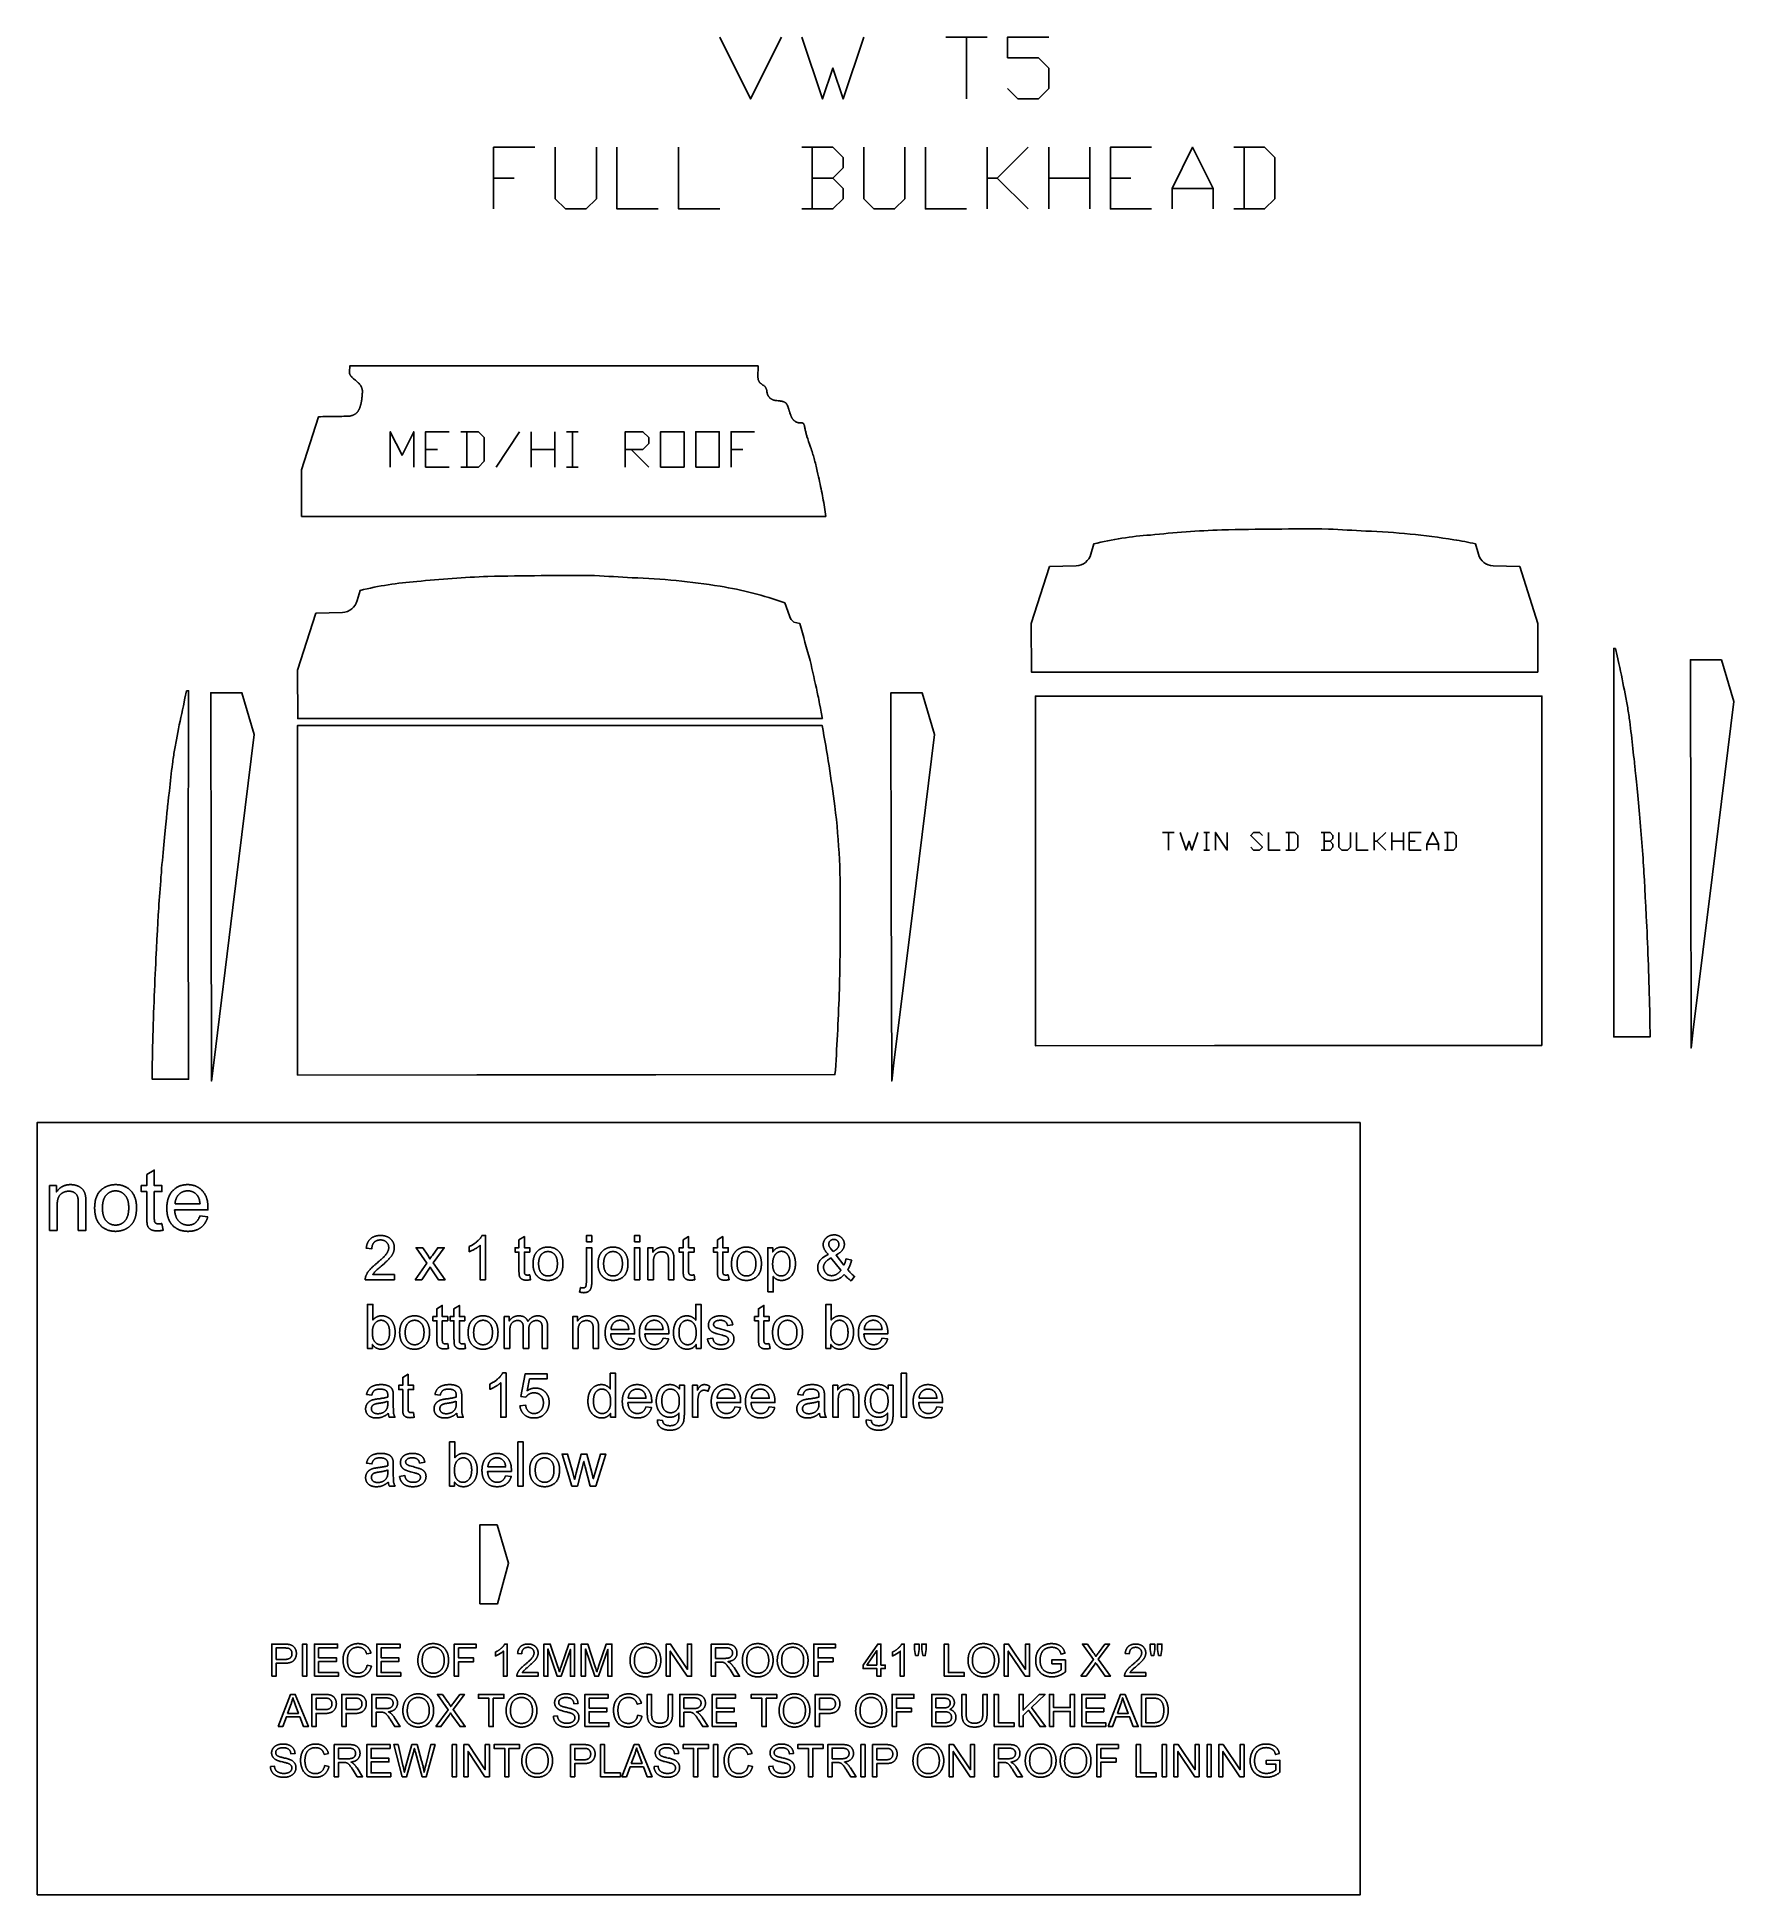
# Model space of a CAD drawing. Extents: x 0 to 4891, y -5350 to 5.
import ezdxf

# ---------------------------------------------------------------- set-up
doc = ezdxf.new("R2010")
doc.units = 0
doc.layers.add('Default_Layer', color=1, linetype='CONTINUOUS')

msp = doc.modelspace()

# ---------------------------------------------------------------- linework, layer by layer
at = {"layer": 'Default_Layer'}
for points in [[(1967.7, 4.5), (2056.6, -173.3), (2145.5, 4.5)], [(2204.8, 4.5), (2264, -173.3), (2293.7, -84.4), (2323.3, -173.3), (2382.6, 4.5)], [(2619.6, 4.5), (2738.2, 4.5)], [(2678.9, 4.5), (2678.9, -173.3)], [(2797.4, -143.6), (2827.1, -173.3), (2886.3, -173.3), (2916, -143.6), (2916, -84.4), (2886.3, -54.7), (2797.4, -54.7), (2797.4, 4.5), (2916, 4.5)], [(1315.8, -490.8), (1315.8, -313), (1434.3, -313)], [(1493.6, -313), (1493.6, -461.1), (1523.2, -490.8), (1582.5, -490.8), (1612.1, -461.1), (1612.1, -313)], [(1671.4, -313), (1671.4, -490.8), (1789.9, -490.8)], [(1849.2, -313), (1849.2, -490.8), (1967.7, -490.8)], [(2293.7, -401.9), (2323.3, -372.2), (2323.3, -342.6), (2293.7, -313), (2204.8, -313)], [(2234.4, -313), (2234.4, -490.8)], [(2382.6, -313), (2382.6, -461.1), (2412.2, -490.8), (2471.5, -490.8), (2501.1, -461.1), (2501.1, -313)], [(2560.4, -313), (2560.4, -490.8), (2678.9, -490.8)], [(2738.2, -490.8), (2738.2, -313)], [(2856.7, -313), (2767.8, -401.9), (2738.2, -401.9)], [(2916, -490.8), (2916, -313)], [(3034.5, -313), (3034.5, -490.8)], [(3212.3, -490.8), (3093.8, -490.8), (3093.8, -313), (3212.3, -313)], [(3271.6, -490.8), (3271.6, -431.5), (3330.8, -313), (3390.1, -431.5), (3390.1, -490.8)], [(3449.4, -490.8), (3538.3, -490.8), (3567.9, -461.1), (3567.9, -342.6), (3538.3, -313), (3449.4, -313)], [(3479, -313), (3479, -490.8)], [(1315.8, -401.9), (1375, -401.9)], [(2204.8, -490.8), (2293.7, -490.8), (2323.3, -461.1), (2323.3, -431.5), (2293.7, -401.9), (2234.4, -401.9)], [(2767.8, -401.9), (2856.7, -490.8)], [(2916, -401.9), (3034.5, -401.9)], [(3093.8, -401.9), (3153, -401.9)], [(3271.6, -431.5), (3390.1, -431.5)], [(1018.1, -1234.5), (1018.1, -1132.9), (1052, -1200.7), (1085.8, -1132.9), (1085.8, -1234.5)], [(1187.4, -1234.5), (1119.7, -1234.5), (1119.7, -1132.9), (1187.4, -1132.9)], [(1221.3, -1234.5), (1272.1, -1234.5), (1289, -1217.6), (1289, -1149.9), (1272.1, -1132.9), (1221.3, -1132.9)], [(1238.2, -1132.9), (1238.2, -1234.5)], [(1322.9, -1234.5), (1390.6, -1132.9)], [(1424.5, -1234.5), (1424.5, -1132.9)], [(1492.2, -1132.9), (1492.2, -1234.5)], [(1526.1, -1132.9), (1560, -1132.9)], [(1543, -1132.9), (1543, -1234.5)], [(1695.4, -1234.5), (1695.4, -1132.9), (1746.2, -1132.9), (1763.2, -1149.9), (1763.2, -1166.8), (1746.2, -1183.7), (1695.4, -1183.7)], [(2000.2, -1234.5), (2000.2, -1132.9), (2068, -1132.9)], [(1119.7, -1183.7), (1153.6, -1183.7)], [(1424.5, -1183.7), (1492.2, -1183.7)], [(1712.4, -1183.7), (1763.2, -1234.5)], [(2000.2, -1183.7), (2034.1, -1183.7)], [(1526.1, -1234.5), (1560, -1234.5)], [(3244.3, -2287.9), (3278.1, -2287.9)], [(3261.2, -2287.9), (3261.2, -2338.7)], [(3295.1, -2287.9), (3312, -2338.7), (3320.5, -2313.3), (3328.9, -2338.7), (3345.9, -2287.9)], [(3362.8, -2287.9), (3379.7, -2287.9)], [(3371.3, -2287.9), (3371.3, -2338.7)], [(3396.7, -2338.7), (3396.7, -2287.9), (3430.5, -2338.7), (3430.5, -2287.9)], [(3498.3, -2330.2), (3506.7, -2338.7), (3523.7, -2338.7), (3532.1, -2330.2), (3498.3, -2296.4), (3506.7, -2287.9), (3523.7, -2287.9), (3532.1, -2296.4)], [(3549.1, -2287.9), (3549.1, -2338.7), (3582.9, -2338.7)], [(3599.9, -2338.7), (3625.3, -2338.7), (3633.7, -2330.2), (3633.7, -2296.4), (3625.3, -2287.9), (3599.9, -2287.9)], [(3608.3, -2287.9), (3608.3, -2338.7)], [(3726.9, -2313.3), (3735.3, -2304.8), (3735.3, -2296.4), (3726.9, -2287.9), (3701.5, -2287.9)], [(3709.9, -2287.9), (3709.9, -2338.7)], [(3752.3, -2287.9), (3752.3, -2330.2), (3760.7, -2338.7), (3777.7, -2338.7), (3786.1, -2330.2), (3786.1, -2287.9)], [(3803.1, -2287.9), (3803.1, -2338.7), (3836.9, -2338.7)], [(3853.9, -2338.7), (3853.9, -2287.9)], [(3887.7, -2287.9), (3862.3, -2313.3), (3853.9, -2313.3)], [(3904.7, -2338.7), (3904.7, -2287.9)], [(3938.5, -2287.9), (3938.5, -2338.7)], [(3955.5, -2338.7), (3955.5, -2287.9), (3989.3, -2287.9)], [(4006.3, -2338.7), (4006.3, -2321.8), (4023.2, -2287.9), (4040.1, -2321.8), (4040.1, -2338.7)], [(4057.1, -2338.7), (4082.5, -2338.7), (4090.9, -2330.2), (4090.9, -2296.4), (4082.5, -2287.9), (4057.1, -2287.9)], [(4065.5, -2287.9), (4065.5, -2338.7)], [(3362.8, -2338.7), (3379.7, -2338.7)], [(3701.5, -2338.7), (3726.9, -2338.7), (3735.3, -2330.2), (3735.3, -2321.8), (3726.9, -2313.3), (3709.9, -2313.3)], [(3862.3, -2313.3), (3887.7, -2338.7)], [(3904.7, -2313.3), (3938.5, -2313.3)], [(3955.5, -2313.3), (3972.4, -2313.3)], [(3955.5, -2338.7), (3989.3, -2338.7)], [(4006.3, -2321.8), (4040.1, -2321.8)]]:
    msp.add_lwpolyline(points, dxfattribs=at)
for points in [[(2273.6, -1376.9), (2272.6, -1370.3), (2271.5, -1363.6), (2269.4, -1350.3), (2268.4, -1343.7), (2267.3, -1337.1), (2266.1, -1330.4), (2265, -1323.8), (2263.7, -1317.2), (2262.5, -1310.5), (2261.2, -1303.7), (2259.9, -1297), (2258.5, -1290.2), (2257.1, -1283.5), (2255.7, -1276.7), (2254.2, -1270), (2252.6, -1262.8), (2250.8, -1254.8), (2248.8, -1246.1), (2246.6, -1237.1), (2245.5, -1232.5), (2244.4, -1227.9), (2243.3, -1223.4), (2242.1, -1218.9), (2241, -1214.5), (2239.9, -1210.3), (2238.7, -1206.2), (2237.6, -1202.3), (2236.5, -1198.4), (2235.2, -1194.3), (2233.9, -1190.1), (2232.5, -1185.9), (2231.1, -1181.6), (2229.6, -1177.3), (2226.7, -1168.8), (2223.8, -1160.7), (2221.3, -1153.4), (2220.2, -1150.1), (2219.2, -1147.1), (2218.3, -1144.5), (2217.6, -1142.2), (2217.3, -1141.2), (2217, -1140.1), (2216.7, -1139), (2216.4, -1137.8), (2215.9, -1135.4), (2215.4, -1132.9), (2214.9, -1130.4), (2214.4, -1127.9), (2213.9, -1125.3), (2213.4, -1122.9), (2212.9, -1120.5), (2212.4, -1118.2), (2212.2, -1117.2), (2211.9, -1116.1), (2211.6, -1115.1), (2211.3, -1114.2), (2211, -1113.3), (2210.7, -1112.5), (2210.4, -1111.7), (2210.1, -1111), (2209.8, -1110.4), (2209.4, -1109.8), (2209.2, -1109.6), (2209.1, -1109.4), (2208.9, -1109.2), (2208.7, -1109), (2208.3, -1108.7), (2207.9, -1108.4), (2207.4, -1108.1), (2206.9, -1107.9), (2206.5, -1107.7), (2205.9, -1107.5), (2205.4, -1107.3), (2204.9, -1107.2), (2204.3, -1107.1), (2203.8, -1107), (2203.2, -1106.9), (2202.6, -1106.8), (2201.5, -1106.8), (2200.3, -1106.7), (2199.1, -1106.7), (2198, -1106.7), (2196.8, -1106.7), (2195.8, -1106.7), (2194.8, -1106.7), (2193.9, -1106.7), (2193.5, -1106.6), (2193.1, -1106.5), (2192.7, -1106.5), (2192.4, -1106.3), (2191.1, -1105.9), (2189.8, -1105.3), (2188.5, -1104.8), (2187.3, -1104.1), (2186.7, -1103.8), (2186.1, -1103.4), (2185.5, -1103.1), (2185, -1102.7), (2184.4, -1102.3), (2183.8, -1101.9), (2183.3, -1101.5), (2182.8, -1101.1), (2182.2, -1100.6), (2181.7, -1100.2), (2181.2, -1099.7), (2180.7, -1099.2), (2180.2, -1098.7), (2179.7, -1098.1), (2179.2, -1097.6), (2178.7, -1097), (2178.2, -1096.4), (2177.8, -1095.9), (2177.3, -1095.3), (2176.9, -1094.7), (2176.5, -1094.1), (2176.1, -1093.4), (2175.7, -1092.8), (2175.3, -1092.2), (2174.9, -1091.5), (2174.5, -1090.8), (2174.2, -1090), (2173.8, -1089.1), (2173.4, -1088.2), (2173, -1087.2), (2172.3, -1085.2), (2171.6, -1083.1), (2170.8, -1080.9), (2170.1, -1078.8), (2169.4, -1076.8), (2169.1, -1075.8), (2168.7, -1074.7), (2168, -1072.5), (2166.6, -1067.8), (2165.9, -1065.5), (2165.2, -1063.4), (2164.9, -1062.4), (2164.6, -1061.5), (2164.3, -1060.7), (2164, -1060), (2162.9, -1057.4), (2162.3, -1056.1), (2161.9, -1055.4), (2161.6, -1054.8), (2161.3, -1054.2), (2160.9, -1053.5), (2160.6, -1052.9), (2160.2, -1052.3), (2159.7, -1051.8), (2159.3, -1051.2), (2158.8, -1050.7), (2158.3, -1050.2), (2157.8, -1049.8), (2157.2, -1049.3), (2156.6, -1048.9), (2155.9, -1048.5), (2155.3, -1048.1), (2154.6, -1047.8), (2153.9, -1047.4), (2153.1, -1047.1), (2152.4, -1046.8), (2151.6, -1046.5), (2150.1, -1046), (2148.6, -1045.5), (2147.1, -1045.1), (2146.7, -1045), (2146.2, -1044.9), (2145.2, -1044.7), (2143.9, -1044.5), (2142.5, -1044.3), (2141, -1044.1), (2139.3, -1043.9), (2135.9, -1043.6), (2132.5, -1043.2), (2130.8, -1043), (2129.3, -1042.8), (2127.8, -1042.6), (2126.5, -1042.4), (2125.4, -1042.2), (2124.9, -1042.1), (2124.4, -1041.9), (2123.6, -1041.7), (2122.8, -1041.4), (2121.9, -1041.1), (2121.1, -1040.7), (2120.3, -1040.4), (2119.4, -1040), (2118.6, -1039.7), (2117.8, -1039.3), (2117, -1038.8), (2116.2, -1038.4), (2115.5, -1038), (2114.8, -1037.5), (2114.1, -1037.1), (2113.4, -1036.6), (2112.8, -1036.1), (2112.2, -1035.6), (2111.7, -1035.1), (2111.2, -1034.6), (2110.7, -1034.1), (2110.2, -1033.5), (2109.7, -1032.9), (2109.3, -1032.3), (2108.9, -1031.7), (2108.4, -1031.1), (2108, -1030.5), (2107.7, -1029.8), (2107.3, -1029.2), (2106.9, -1028.5), (2106.6, -1027.8), (2106.3, -1027.2), (2105.7, -1025.8), (2105.4, -1025.1), (2105.2, -1024.2), (2104.9, -1023.3), (2104.7, -1022.4), (2104.5, -1021.3), (2104.3, -1020.3), (2103.9, -1018.1), (2103.6, -1016), (2103.3, -1014), (2103.1, -1013.1), (2102.9, -1012.3), (2102.8, -1011.6), (2102.6, -1011.1), (2102.2, -1010), (2101.8, -1009), (2101.4, -1008), (2100.9, -1007), (2100.4, -1006.1), (2099.8, -1005.1), (2099.5, -1004.7), (2099.2, -1004.2), (2098.9, -1003.8), (2098.6, -1003.4), (2098.2, -1002.9), (2097.8, -1002.5), (2097.3, -1002.1), (2096.8, -1001.7), (2096.3, -1001.3), (2095.8, -1000.8), (2094.6, -1000), (2092.2, -998.3), (2091, -997.4), (2089.9, -996.5), (2089, -995.8), (2088, -995.1), (2087, -994.5), (2086.1, -993.8), (2085.1, -993.1), (2084.7, -992.7), (2084.2, -992.3), (2083.8, -991.9), (2083.4, -991.5), (2083, -991.1), (2082.6, -990.6), (2082.3, -990.1), (2081.9, -989.6), (2081.6, -989.1), (2081.2, -988.5), (2080.9, -988), (2080.6, -987.4), (2080.3, -986.7), (2080, -986.1), (2079.7, -985.5), (2079.4, -984.8), (2079.2, -984.1), (2078.9, -983.5), (2078.7, -982.8), (2078.5, -982.1), (2078.3, -981.5), (2078.2, -980.8), (2078.1, -980.4), (2078, -980), (2078, -978.7), (2077.9, -977.1), (2077.8, -975.2), (2077.8, -973.1), (2077.8, -970.7), (2077.9, -965.4), (2078.1, -953.9), (2078.1, -948.3), (2078.2, -943.3), (1685.8, -943.3), (1293.5, -943.3), (901.1, -943.3), (901.1, -944.8), (901.1, -946.4), (901, -949.7), (900.8, -953.1), (900.7, -956.5), (900.6, -958.2), (900.6, -959.7), (900.6, -961.2), (900.6, -962.6), (900.7, -963.9), (900.7, -964.5), (900.8, -965), (900.8, -965.5), (900.9, -966), (901, -966.5), (901.1, -966.8), (901.4, -967.6), (901.7, -968.3), (902.1, -969), (902.5, -969.7), (902.9, -970.3), (903.3, -971), (903.8, -971.6), (904.3, -972.2), (904.8, -972.8), (905.3, -973.4), (906.4, -974.6), (907.5, -975.7), (908.6, -976.9), (909.2, -977.5), (910.1, -978.3), (911.1, -979.2), (912.2, -980.2), (914.7, -982.3), (917.4, -984.6), (920.2, -986.9), (922.7, -989), (923.8, -990), (924.7, -990.8), (925.5, -991.5), (926.1, -992.1), (928.1, -994.2), (929.1, -995.3), (930.1, -996.3), (931, -997.5), (931.4, -998), (931.9, -998.6), (932.3, -999.2), (932.7, -999.8), (933, -1000.4), (933.4, -1001), (933.7, -1001.7), (934.1, -1002.3), (934.4, -1003), (934.7, -1003.8), (935, -1004.5), (935.3, -1005.3), (935.6, -1006.1), (935.9, -1006.8), (936.1, -1007.7), (936.4, -1008.5), (936.6, -1009.3), (936.8, -1010.1), (937, -1010.9), (937.1, -1011.8), (937.3, -1012.6), (937.4, -1013.4), (937.4, -1013.8), (937.4, -1014.4), (937.5, -1015.6), (937.5, -1017.2), (937.4, -1018.9), (937.4, -1020.9), (937.3, -1023), (937.1, -1025.2), (937, -1027.6), (936.8, -1029.9), (936.6, -1032.3), (936.3, -1034.6), (936.1, -1036.9), (935.9, -1039.1), (935.6, -1041.1), (935.3, -1043), (935, -1044.6), (934.7, -1046.2), (934.4, -1047.8), (934, -1049.4), (933.6, -1051.1), (933.2, -1052.8), (932.8, -1054.5), (932.3, -1056.2), (931.8, -1057.8), (931.3, -1059.4), (930.9, -1061), (930.4, -1062.5), (929.9, -1063.9), (929.4, -1065.2), (928.9, -1066.4), (928.4, -1067.4), (928, -1068.4), (927.5, -1069.2), (927.1, -1070.1), (926.6, -1071), (926.1, -1071.8), (925.6, -1072.7), (925.1, -1073.5), (924.5, -1074.3), (924, -1075.1), (923.4, -1075.9), (922.8, -1076.7), (922.1, -1077.4), (921.5, -1078.1), (920.8, -1078.8), (920.1, -1079.5), (919.4, -1080.1), (918.6, -1080.7), (917.8, -1081.3), (916.9, -1081.9), (916, -1082.4), (915.1, -1083), (914.1, -1083.5), (913.1, -1084), (912, -1084.4), (911, -1084.9), (909.9, -1085.3), (908.8, -1085.7), (907.6, -1086.1), (906.5, -1086.4), (905.4, -1086.7), (904.3, -1087), (903.1, -1087.3), (902, -1087.5), (901.4, -1087.6), (900.4, -1087.7), (899.2, -1087.8), (897.7, -1087.9), (896, -1088), (894.1, -1088.1), (889.6, -1088.3), (884.5, -1088.4), (878.7, -1088.5), (872.5, -1088.6), (865.8, -1088.7), (851.7, -1088.9), (837.4, -1089.1), (823.6, -1089.3), (817.2, -1089.4), (811.2, -1089.5), (762.4, -1242.7), (762.4, -1376.9), (2273.6, -1376.9)], [(1797, -1234.5), (1797, -1132.9), (1864.8, -1132.9), (1864.8, -1234.5), (1797, -1234.5)], [(1898.6, -1234.5), (1898.6, -1132.9), (1966.4, -1132.9), (1966.4, -1234.5), (1898.6, -1234.5)], [(4550.1, -1757.6), (4544.6, -1757.5), (4545.3, -2316.6), (4544.6, -2877.2), (4649.5, -2877.1), (4649.4, -2862.2), (4649.2, -2847), (4649, -2831.5), (4648.8, -2815.9), (4648.5, -2800.1), (4648.1, -2784.1), (4647.7, -2767.9), (4647.3, -2751.7), (4646.8, -2735.4), (4646.3, -2719.1), (4645.8, -2702.7), (4645.2, -2686.4), (4644.6, -2670.1), (4644, -2653.8), (4643.4, -2637.7), (4642.7, -2621.7), (4642.1, -2605.8), (4641.4, -2590.1), (4640.7, -2574.6), (4640, -2559.3), (4639.3, -2544.3), (4638.6, -2529.6), (4637.1, -2501.2), (4635.7, -2474.2), (4634.4, -2448.9), (4633.1, -2425.6), (4631.9, -2404.5), (4631.3, -2394.3), (4630.6, -2383.9), (4629.9, -2373.2), (4629.2, -2362.2), (4628.4, -2351.1), (4627.6, -2339.8), (4626.7, -2328.4), (4625.9, -2316.9), (4624.9, -2305.3), (4624, -2293.6), (4623, -2281.9), (4622.1, -2270.3), (4621.1, -2258.6), (4620.1, -2247.1), (4619.1, -2235.6), (4618.1, -2224.3), (4616.1, -2202.2), (4614.1, -2180.9), (4612.2, -2160.8), (4610.3, -2142), (4608.6, -2124.8), (4607, -2109.4), (4605.5, -2096.1), (4604.9, -2090.3), (4604.3, -2085.1), (4603.2, -2075.3), (4602.1, -2065.6), (4599.9, -2046), (4597.8, -2026.5), (4596.7, -2016.7), (4595.6, -2006.9), (4594.5, -1997.1), (4593.3, -1987.4), (4592.1, -1977.6), (4590.8, -1967.9), (4590.1, -1963), (4589.5, -1958.1), (4588.8, -1953.3), (4588.1, -1948.4), (4587.3, -1943.5), (4586.6, -1938.7), (4585.8, -1933.8), (4585, -1929), (4584.2, -1924.1), (4583.3, -1919.1), (4582.4, -1914.1), (4581.5, -1909.1), (4580.6, -1904), (4579.6, -1898.8), (4577.7, -1888.4), (4575.6, -1877.8), (4573.4, -1867), (4571.2, -1856.2), (4569, -1845.2), (4566.7, -1834.2), (4564.3, -1823.2), (4561.9, -1812.2), (4559.6, -1801.1), (4554.8, -1779.2), (4550.1, -1757.6)], [(4774.2, -2857), (4767.8, -2909.4), (4766.7, -2351.9), (4765.6, -1790.2), (4855.4, -1790.3), (4891, -1910.5), (4829.4, -2409.5), (4774.2, -2857)], [(430.9, -1879.4), (436.4, -1879.3), (435.7, -2438.4), (436.4, -2999), (331.5, -2998.9), (331.6, -2984), (331.8, -2968.8), (332, -2953.4), (332.2, -2937.7), (332.5, -2921.9), (332.9, -2905.9), (333.3, -2889.8), (333.7, -2873.6), (334.2, -2857.3), (334.7, -2840.9), (335.2, -2824.6), (335.8, -2808.2), (336.4, -2791.9), (337, -2775.7), (337.6, -2759.5), (338.3, -2743.5), (339, -2727.6), (339.6, -2711.9), (340.3, -2696.4), (341, -2681.2), (341.7, -2666.2), (342.5, -2651.4), (343.9, -2623), (345.3, -2596), (346.6, -2570.8), (347.9, -2547.5), (349.1, -2526.3), (349.7, -2516.1), (350.4, -2505.7), (351.1, -2495), (351.8, -2484.1), (352.6, -2472.9), (353.4, -2461.7), (354.3, -2450.2), (355.2, -2438.7), (356.1, -2427.1), (357, -2415.4), (358, -2403.8), (358.9, -2392.1), (359.9, -2380.5), (360.9, -2368.9), (361.9, -2357.5), (362.9, -2346.1), (364.9, -2324), (366.9, -2302.8), (368.9, -2282.6), (370.7, -2263.8), (372.4, -2246.6), (374, -2231.3), (375.5, -2218), (376.1, -2212.1), (376.7, -2207), (377.9, -2197.2), (379, -2187.4), (381.1, -2167.8), (383.2, -2148.3), (384.3, -2138.5), (385.4, -2128.7), (386.6, -2119), (387.7, -2109.2), (389, -2099.4), (390.2, -2089.7), (390.9, -2084.8), (391.6, -2080), (392.3, -2075.1), (393, -2070.2), (393.7, -2065.4), (394.4, -2060.5), (395.2, -2055.6), (396, -2050.8), (396.8, -2045.9), (397.7, -2041), (398.6, -2036), (399.5, -2030.9), (400.4, -2025.8), (401.4, -2020.6), (403.4, -2010.2), (405.4, -1999.6), (407.6, -1988.9), (409.8, -1978), (412, -1967.1), (414.4, -1956.1), (416.7, -1945), (419.1, -1934), (421.4, -1923), (426.2, -1901), (430.9, -1879.4)], [(509.1, -2951.9), (502.6, -3004.3), (501.6, -2446.8), (500.4, -1885.1), (590.3, -1885.2), (625.9, -2005.4), (564.3, -2504.4), (509.1, -2951.9)], [(2469.8, -2951.9), (2463.3, -3004.3), (2462.3, -2446.8), (2461.1, -1885.1), (2551, -1885.2), (2586.6, -2005.4), (2525, -2504.4), (2469.8, -2951.9)], [(4337.7, -2901.5), (3910.4, -2901.9), (3394, -2902.3), (2877.7, -2902.7), (2877.7, -2400.5), (2877.7, -1894.8), (3910, -1894.8), (4337.7, -1894.8), (4337.7, -2901.5)], [(0, -5350.1), (3813.6, -5350.1), (3813.6, -3124.1), (0, -3124.1), (0, -5350.1)], [(359.7, -3415.1), (362.9, -3434.4), (360.6, -3434.9), (358.4, -3435.3), (356.2, -3435.6), (354.2, -3435.9), (352.1, -3436.1), (350.1, -3436.2), (348.2, -3436.3), (346.4, -3436.4), (344.9, -3436.4), (343.5, -3436.3), (342.1, -3436.2), (340.8, -3436.1), (339.5, -3436), (338.2, -3435.8), (337, -3435.6), (335.8, -3435.4), (334.7, -3435.2), (333.6, -3434.9), (332.6, -3434.6), (331.6, -3434.3), (330.6, -3433.9), (329.7, -3433.5), (328.8, -3433.1), (328, -3432.6), (327.2, -3432.1), (326.4, -3431.6), (325.6, -3431.1), (324.9, -3430.6), (324.2, -3430), (323.6, -3429.5), (323, -3428.9), (322.4, -3428.3), (321.8, -3427.6), (321.3, -3427), (320.8, -3426.3), (320.3, -3425.7), (319.9, -3425), (319.5, -3424.3), (319.1, -3423.5), (318.7, -3422.8), (318.4, -3422), (318.1, -3421), (317.8, -3420), (317.6, -3418.8), (317.3, -3417.6), (317.1, -3416.2), (316.9, -3414.8), (316.7, -3413.2), (316.6, -3411.6), (316.4, -3409.8), (316.3, -3407.9), (316.2, -3405.9), (316.2, -3403.8), (316.1, -3401.7), (316.1, -3399.4), (316.1, -3396.9), (316.1, -3322.8), (300.1, -3322.8), (300.1, -3305.9), (316.1, -3305.9), (316.1, -3274), (337.8, -3260.9), (337.8, -3305.9), (359.7, -3305.9), (359.7, -3322.8), (337.8, -3322.8), (337.8, -3398.2), (337.8, -3400.4), (337.8, -3402.4), (337.9, -3404.2), (338.1, -3405.8), (338.2, -3407.2), (338.3, -3407.8), (338.4, -3408.4), (338.5, -3408.9), (338.6, -3409.4), (338.7, -3409.8), (338.9, -3410.2), (339.2, -3410.8), (339.6, -3411.4), (340, -3412), (340.4, -3412.6), (340.9, -3413.1), (341.4, -3413.6), (342, -3414), (342.6, -3414.4), (343, -3414.6), (343.3, -3414.8), (343.7, -3414.9), (344.1, -3415.1), (344.5, -3415.2), (344.9, -3415.4), (345.4, -3415.5), (345.8, -3415.6), (346.3, -3415.7), (346.8, -3415.8), (347.9, -3415.9), (349, -3416), (350.1, -3416), (351.1, -3416), (352.1, -3415.9), (353.2, -3415.9), (354.4, -3415.8), (355.6, -3415.7), (356.9, -3415.5), (358.3, -3415.3), (359.7, -3415.1)], [(35.8, -3434.7), (35.8, -3305.9), (55.4, -3305.9), (55.4, -3324.2), (56.3, -3322.9), (57.3, -3321.6), (58.2, -3320.4), (59.2, -3319.2), (60.2, -3318.1), (61.2, -3317), (62.2, -3315.9), (63.3, -3314.9), (64.4, -3313.9), (65.5, -3313), (66.7, -3312.1), (67.8, -3311.2), (69, -3310.4), (70.3, -3309.7), (71.5, -3308.9), (72.8, -3308.3), (74.1, -3307.6), (75.4, -3307), (76.7, -3306.5), (78.1, -3305.9), (79.5, -3305.5), (80.9, -3305), (82.3, -3304.6), (83.8, -3304.3), (85.3, -3304), (86.8, -3303.7), (88.4, -3303.5), (89.9, -3303.3), (91.5, -3303.1), (93.1, -3303), (94.8, -3303), (96.4, -3303), (97.9, -3303), (99.3, -3303), (100.7, -3303.1), (102.1, -3303.2), (103.5, -3303.4), (104.9, -3303.6), (106.2, -3303.8), (107.6, -3304), (108.9, -3304.3), (110.2, -3304.6), (111.5, -3305), (112.8, -3305.3), (114.1, -3305.8), (115.3, -3306.2), (116.6, -3306.7), (117.8, -3307.2), (119, -3307.7), (120.2, -3308.3), (121.3, -3308.8), (122.4, -3309.4), (123.4, -3310), (124.4, -3310.7), (125.4, -3311.3), (126.4, -3312), (127.3, -3312.7), (128.1, -3313.4), (128.9, -3314.1), (129.7, -3314.9), (130.5, -3315.7), (131.2, -3316.5), (131.8, -3317.3), (132.4, -3318.1), (133, -3319), (133.6, -3319.9), (134.2, -3320.8), (134.7, -3321.7), (135.2, -3322.6), (135.7, -3323.6), (136.1, -3324.5), (136.6, -3325.5), (137, -3326.6), (137.4, -3327.6), (137.7, -3328.7), (138.1, -3329.7), (138.4, -3330.8), (138.7, -3332), (139, -3333.1), (139.2, -3334.2), (139.4, -3335), (139.5, -3335.9), (139.7, -3336.8), (139.8, -3337.8), (139.9, -3338.9), (140, -3340.1), (140.1, -3342.6), (140.3, -3345.4), (140.4, -3348.5), (140.4, -3351.8), (140.5, -3355.5), (140.5, -3434.7), (118.6, -3434.7), (118.6, -3356.3), (118.6, -3354.7), (118.6, -3353.1), (118.5, -3351.6), (118.5, -3350.1), (118.4, -3348.6), (118.3, -3347.3), (118.1, -3345.9), (118, -3344.7), (117.8, -3343.5), (117.6, -3342.3), (117.4, -3341.2), (117.2, -3340.1), (116.9, -3339.1), (116.7, -3338.2), (116.4, -3337.3), (116.1, -3336.4), (115.7, -3335.6), (115.4, -3334.8), (115, -3334), (114.6, -3333.3), (114.1, -3332.5), (113.6, -3331.8), (113.1, -3331.1), (112.5, -3330.5), (111.9, -3329.8), (111.3, -3329.2), (110.7, -3328.6), (110, -3328), (109.3, -3327.4), (108.6, -3326.9), (107.8, -3326.4), (107, -3325.9), (106.2, -3325.4), (105.3, -3324.9), (104.5, -3324.5), (103.6, -3324.1), (102.7, -3323.8), (101.8, -3323.4), (100.9, -3323.1), (100, -3322.9), (99, -3322.6), (98, -3322.4), (97.1, -3322.3), (96, -3322.1), (95, -3322), (94, -3321.9), (92.9, -3321.9), (91.8, -3321.9), (91, -3321.9), (90.1, -3321.9), (89.2, -3322), (88.4, -3322), (87.6, -3322.1), (86.7, -3322.2), (85.9, -3322.3), (85.1, -3322.4), (84.3, -3322.6), (83.5, -3322.7), (82.7, -3322.9), (81.9, -3323.1), (81.1, -3323.3), (80.3, -3323.6), (79.6, -3323.8), (78.8, -3324.1), (78.1, -3324.4), (77.3, -3324.7), (76.6, -3325), (75.9, -3325.3), (75.1, -3325.7), (74.4, -3326.1), (73.7, -3326.4), (73, -3326.9), (72.3, -3327.3), (71.6, -3327.7), (71, -3328.2), (70.3, -3328.7), (69.6, -3329.1), (69, -3329.7), (68.3, -3330.2), (67.7, -3330.7), (67.1, -3331.3), (66.5, -3331.9), (65.9, -3332.5), (65.3, -3333.2), (64.8, -3333.9), (64.3, -3334.6), (63.8, -3335.4), (63.3, -3336.1), (62.8, -3337), (62.4, -3337.8), (62, -3338.7), (61.5, -3339.6), (61.2, -3340.5), (60.8, -3341.5), (60.5, -3342.5), (60.1, -3343.6), (59.8, -3344.6), (59.5, -3345.7), (59.3, -3346.8), (59, -3348), (58.8, -3349.2), (58.6, -3350.4), (58.4, -3351.7), (58.2, -3352.9), (58.1, -3354.3), (58, -3355.6), (57.9, -3357), (57.8, -3358.4), (57.7, -3359.8), (57.7, -3361.3), (57.6, -3362.8), (57.6, -3364.3), (57.6, -3434.7), (35.8, -3434.7)], [(165.8, -3370.3), (165.8, -3368), (165.9, -3365.9), (166, -3363.7), (166.1, -3361.6), (166.3, -3359.5), (166.5, -3357.5), (166.8, -3355.5), (167, -3353.5), (167.4, -3351.6), (167.7, -3349.7), (168.2, -3347.9), (168.6, -3346), (169.1, -3344.3), (169.6, -3342.5), (170.2, -3340.8), (170.8, -3339.1), (171.4, -3337.5), (172.1, -3335.9), (172.8, -3334.3), (173.6, -3332.8), (174.4, -3331.3), (175.2, -3329.8), (176.1, -3328.4), (177, -3327), (177.9, -3325.7), (178.9, -3324.4), (180, -3323.1), (181, -3321.9), (182.1, -3320.7), (183.3, -3319.5), (184.5, -3318.4), (185.7, -3317.3), (186.7, -3316.4), (187.8, -3315.5), (188.9, -3314.7), (190, -3313.9), (191.1, -3313.1), (192.2, -3312.4), (193.3, -3311.7), (194.5, -3311), (195.6, -3310.3), (196.8, -3309.7), (198, -3309.1), (199.2, -3308.5), (200.4, -3308), (201.6, -3307.5), (202.9, -3307), (204.1, -3306.5), (205.4, -3306.1), (206.7, -3305.7), (208, -3305.3), (209.3, -3305), (210.6, -3304.6), (212, -3304.4), (213.3, -3304.1), (214.7, -3303.8), (216.1, -3303.6), (217.5, -3303.5), (218.9, -3303.3), (220.3, -3303.2), (221.8, -3303.1), (223.2, -3303), (224.7, -3303), (226.2, -3303), (227.8, -3303), (229.5, -3303), (231.1, -3303.1), (232.7, -3303.2), (234.3, -3303.4), (235.8, -3303.6), (237.4, -3303.8), (238.9, -3304), (240.4, -3304.3), (241.9, -3304.7), (243.3, -3305), (244.8, -3305.4), (246.2, -3305.8), (247.6, -3306.3), (249, -3306.8), (250.3, -3307.3), (251.7, -3307.9), (253, -3308.5), (254.3, -3309.1), (255.6, -3309.8), (256.9, -3310.5), (258.1, -3311.2), (259.4, -3312), (260.6, -3312.8), (261.8, -3313.6), (263, -3314.5), (264.1, -3315.4), (265.3, -3316.3), (266.4, -3317.3), (267.5, -3318.3), (268.6, -3319.3), (269.6, -3320.4), (270.7, -3321.5), (271.7, -3322.6), (272.6, -3323.8), (273.6, -3325), (274.5, -3326.2), (275.3, -3327.4), (276.2, -3328.6), (277, -3329.9), (277.8, -3331.2), (278.5, -3332.6), (279.2, -3333.9), (279.9, -3335.3), (280.5, -3336.7), (281.1, -3338.1), (281.7, -3339.6), (282.3, -3341.1), (282.8, -3342.6), (283.2, -3344.2), (283.7, -3345.7), (284.1, -3347.3), (284.5, -3348.9), (284.8, -3350.6), (285.1, -3352.2), (285.4, -3353.9), (285.7, -3355.7), (285.9, -3357.4), (286.1, -3359.2), (286.2, -3361), (286.3, -3362.8), (286.4, -3364.7), (286.5, -3366.5), (286.5, -3368.4), (286.4, -3371.5), (286.4, -3373), (286.4, -3374.5), (286.3, -3376), (286.2, -3377.4), (286.1, -3378.8), (286, -3380.2), (285.9, -3381.6), (285.7, -3383), (285.6, -3384.3), (285.4, -3385.6), (285.2, -3386.9), (285, -3388.2), (284.8, -3389.4), (284.6, -3390.7), (284.4, -3391.9), (284.1, -3393.1), (283.8, -3394.3), (283.5, -3395.4), (283.2, -3396.5), (282.9, -3397.6), (282.6, -3398.7), (282.2, -3399.8), (281.9, -3400.9), (281.5, -3401.9), (281.1, -3402.9), (280.7, -3403.9), (280.3, -3404.8), (279.9, -3405.8), (279.4, -3406.7), (279, -3407.6), (278.5, -3408.5), (278, -3409.4), (277.5, -3410.2), (277, -3411.1), (276.5, -3411.9), (275.9, -3412.7), (275.4, -3413.5), (274.8, -3414.3), (274.2, -3415.1), (273.7, -3415.9), (273.1, -3416.6), (272.4, -3417.4), (271.8, -3418.1), (271.2, -3418.8), (270.5, -3419.5), (269.8, -3420.2), (269.1, -3420.9), (268.4, -3421.6), (267.7, -3422.2), (267, -3422.9), (266.3, -3423.5), (265.5, -3424.2), (264.8, -3424.8), (264, -3425.4), (263.2, -3425.9), (262.4, -3426.5), (261.6, -3427.1), (260.7, -3427.6), (259.9, -3428.2), (259, -3428.7), (258.1, -3429.2), (257.2, -3429.7), (256.4, -3430.2), (255.5, -3430.6), (254.6, -3431.1), (253.7, -3431.5), (252.7, -3432), (251.8, -3432.4), (250.9, -3432.8), (250, -3433.1), (249.1, -3433.5), (248.1, -3433.9), (247.2, -3434.2), (246.2, -3434.5), (245.3, -3434.8), (244.3, -3435.1), (243.4, -3435.4), (242.4, -3435.6), (241.4, -3435.8), (240.4, -3436.1), (239.5, -3436.3), (238.5, -3436.5), (237.5, -3436.6), (236.5, -3436.8), (235.5, -3437), (234.5, -3437.1), (233.4, -3437.2), (232.4, -3437.3), (231.4, -3437.4), (230.4, -3437.5), (229.3, -3437.5), (228.3, -3437.5), (227.3, -3437.6), (226.2, -3437.6), (224.5, -3437.6), (222.9, -3437.5), (221.2, -3437.4), (219.6, -3437.3), (218, -3437.2), (216.4, -3437), (214.9, -3436.7), (213.3, -3436.5), (211.8, -3436.2), (210.3, -3435.9), (208.8, -3435.5), (207.4, -3435.1), (205.9, -3434.7), (204.5, -3434.3), (203.1, -3433.8), (201.7, -3433.2), (200.4, -3432.7), (199, -3432.1), (197.7, -3431.5), (196.4, -3430.8), (195.1, -3430.1), (193.9, -3429.4), (192.6, -3428.6), (191.4, -3427.8), (190.2, -3427), (189.1, -3426.1), (187.9, -3425.2), (186.8, -3424.3), (185.6, -3423.3), (184.5, -3422.3), (183.5, -3421.3), (182.4, -3420.2), (181.4, -3419.1), (180.4, -3418), (179.4, -3416.8), (178.5, -3415.7), (177.6, -3414.4), (176.8, -3413.2), (175.9, -3411.9), (175.1, -3410.6), (174.4, -3409.3), (173.7, -3407.9), (173, -3406.5), (172.3, -3405.1), (171.7, -3403.6), (171.1, -3402.1), (170.5, -3400.6), (170, -3399.1), (169.5, -3397.5), (169, -3395.9), (168.5, -3394.3), (168.1, -3392.6), (167.8, -3390.9), (167.4, -3389.2), (167.1, -3387.4), (166.8, -3385.6), (166.6, -3383.8), (166.4, -3382), (166.2, -3380.1), (166.1, -3378.2), (165.9, -3376.2), (165.9, -3374.3), (165.8, -3372.3), (165.8, -3370.3)], [(469.2, -3393.2), (491.8, -3396), (491.5, -3397.2), (491.1, -3398.4), (490.7, -3399.6), (490.3, -3400.8), (489.9, -3401.9), (489.5, -3403.1), (489, -3404.2), (488.6, -3405.3), (488.1, -3406.4), (487.6, -3407.5), (487.1, -3408.5), (486.5, -3409.6), (486, -3410.6), (485.4, -3411.6), (484.8, -3412.6), (484.2, -3413.5), (483.6, -3414.5), (482.9, -3415.4), (482.3, -3416.3), (481.6, -3417.2), (480.9, -3418.1), (480.2, -3419), (479.4, -3419.8), (478.7, -3420.7), (477.9, -3421.5), (477.1, -3422.3), (476.3, -3423), (475.5, -3423.8), (474.7, -3424.5), (473.8, -3425.3), (472.9, -3426), (472, -3426.7), (471.1, -3427.3), (470.2, -3428), (469.3, -3428.6), (468.3, -3429.2), (467.3, -3429.8), (466.3, -3430.4), (465.3, -3430.9), (464.3, -3431.4), (463.3, -3431.9), (462.2, -3432.4), (461.2, -3432.9), (460.1, -3433.3), (459, -3433.7), (457.9, -3434.1), (456.7, -3434.5), (455.6, -3434.8), (454.4, -3435.2), (453.3, -3435.5), (452.1, -3435.8), (450.9, -3436), (449.6, -3436.3), (448.4, -3436.5), (447.2, -3436.7), (445.9, -3436.9), (444.6, -3437.1), (443.3, -3437.2), (442, -3437.3), (440.7, -3437.4), (439.3, -3437.5), (437.9, -3437.5), (436.6, -3437.6), (435.2, -3437.6), (433.4, -3437.6), (431.7, -3437.5), (430, -3437.4), (428.3, -3437.3), (426.6, -3437.2), (425, -3437), (423.4, -3436.7), (421.8, -3436.5), (420.2, -3436.2), (418.6, -3435.9), (417.1, -3435.5), (415.6, -3435.1), (414.1, -3434.7), (412.7, -3434.3), (411.2, -3433.8), (409.8, -3433.2), (408.4, -3432.7), (407.1, -3432.1), (405.7, -3431.5), (404.4, -3430.8), (403.1, -3430.1), (401.8, -3429.4), (400.6, -3428.6), (399.3, -3427.8), (398.1, -3427), (396.9, -3426.1), (395.8, -3425.2), (394.6, -3424.3), (393.5, -3423.3), (392.4, -3422.3), (391.3, -3421.3), (390.3, -3420.2), (389.3, -3419.1), (388.3, -3418), (387.3, -3416.8), (386.4, -3415.7), (385.5, -3414.4), (384.7, -3413.2), (383.9, -3411.9), (383.1, -3410.6), (382.3, -3409.3), (381.6, -3408), (380.9, -3406.6), (380.2, -3405.2), (379.6, -3403.7), (379, -3402.3), (378.5, -3400.8), (377.9, -3399.3), (377.4, -3397.7), (377, -3396.2), (376.5, -3394.6), (376.1, -3393), (375.7, -3391.3), (375.4, -3389.6), (375.1, -3387.9), (374.8, -3386.2), (374.6, -3384.4), (374.4, -3382.6), (374.2, -3380.8), (374.1, -3379), (373.9, -3377.1), (373.9, -3375.2), (373.8, -3373.3), (373.8, -3371.4), (373.8, -3369.3), (373.9, -3367.4), (373.9, -3365.4), (374.1, -3363.5), (374.2, -3361.6), (374.4, -3359.7), (374.6, -3357.8), (374.8, -3356), (375.1, -3354.2), (375.4, -3352.5), (375.8, -3350.7), (376.2, -3349), (376.6, -3347.4), (377, -3345.7), (377.5, -3344.1), (378, -3342.5), (378.5, -3340.9), (379.1, -3339.4), (379.7, -3337.9), (380.3, -3336.4), (381, -3335), (381.7, -3333.5), (382.4, -3332.2), (383.2, -3330.8), (384, -3329.5), (384.8, -3328.1), (385.7, -3326.9), (386.6, -3325.6), (387.5, -3324.4), (388.5, -3323.2), (389.5, -3322), (390.5, -3320.9), (391.6, -3319.8), (392.7, -3318.7), (393.8, -3317.7), (394.9, -3316.7), (396, -3315.7), (397.2, -3314.8), (398.3, -3313.9), (399.5, -3313.1), (400.7, -3312.2), (402, -3311.4), (403.2, -3310.7), (404.5, -3310), (405.8, -3309.3), (407.1, -3308.6), (408.4, -3308), (409.8, -3307.4), (411.1, -3306.9), (412.5, -3306.4), (413.9, -3305.9), (415.3, -3305.5), (416.8, -3305.1), (418.3, -3304.7), (419.7, -3304.4), (421.2, -3304.1), (422.8, -3303.8), (424.3, -3303.6), (425.9, -3303.4), (427.4, -3303.2), (429, -3303.1), (430.7, -3303), (432.3, -3303), (434, -3303), (435.6, -3303), (437.1, -3303), (438.7, -3303.1), (440.3, -3303.2), (441.8, -3303.4), (443.3, -3303.6), (444.8, -3303.8), (446.3, -3304.1), (447.7, -3304.3), (449.2, -3304.7), (450.6, -3305), (452, -3305.4), (453.4, -3305.9), (454.7, -3306.3), (456.1, -3306.8), (457.4, -3307.4), (458.7, -3307.9), (460, -3308.5), (461.3, -3309.2), (462.6, -3309.8), (463.8, -3310.5), (465, -3311.3), (466.2, -3312), (467.4, -3312.8), (468.5, -3313.7), (469.7, -3314.6), (470.8, -3315.5), (471.9, -3316.4), (473, -3317.4), (474.1, -3318.4), (475.1, -3319.5), (476.2, -3320.5), (477.2, -3321.7), (478.1, -3322.8), (479.1, -3324), (480, -3325.2), (480.9, -3326.4), (481.7, -3327.6), (482.5, -3328.9), (483.3, -3330.2), (484.1, -3331.6), (484.8, -3332.9), (485.5, -3334.3), (486.1, -3335.7), (486.8, -3337.2), (487.4, -3338.7), (487.9, -3340.2), (488.4, -3341.7), (488.9, -3343.3), (489.4, -3344.9), (489.8, -3346.5), (490.2, -3348.1), (490.6, -3349.8), (490.9, -3351.5), (491.2, -3353.2), (491.5, -3355), (491.8, -3356.8), (492, -3358.6), (492.1, -3360.4), (492.3, -3362.3), (492.4, -3364.2), (492.5, -3366.1), (492.5, -3368), (492.5, -3370), (492.5, -3372.4), (492.4, -3375.8), (396.4, -3375.8), (396.4, -3377.2), (396.5, -3378.5), (396.7, -3379.7), (396.8, -3381), (397, -3382.2), (397.2, -3383.5), (397.3, -3384.7), (397.6, -3385.8), (397.8, -3387), (398.1, -3388.1), (398.3, -3389.3), (398.6, -3390.4), (398.9, -3391.4), (399.3, -3392.5), (399.6, -3393.6), (400, -3394.6), (400.4, -3395.6), (400.8, -3396.6), (401.2, -3397.5), (401.6, -3398.5), (402.1, -3399.4), (402.6, -3400.3), (403.1, -3401.2), (403.6, -3402.1), (404.1, -3402.9), (404.7, -3403.8), (405.2, -3404.6), (405.8, -3405.4), (406.4, -3406.1), (407.1, -3406.9), (407.7, -3407.6), (408.4, -3408.3), (409, -3409), (409.7, -3409.7), (410.4, -3410.4), (411.1, -3411), (411.9, -3411.6), (412.6, -3412.2), (413.3, -3412.7), (414.1, -3413.3), (414.9, -3413.8), (415.6, -3414.3), (416.4, -3414.8), (417.2, -3415.2), (418, -3415.7), (418.8, -3416.1), (419.7, -3416.4), (420.5, -3416.8), (421.3, -3417.2), (422.2, -3417.5), (423.1, -3417.8), (423.9, -3418), (424.8, -3418.3), (425.7, -3418.5), (426.6, -3418.7), (427.6, -3418.9), (428.5, -3419.1), (429.4, -3419.2), (430.4, -3419.4), (431.3, -3419.5), (432.3, -3419.5), (433.3, -3419.6), (434.3, -3419.6), (435.3, -3419.6), (436.8, -3419.6), (438.2, -3419.5), (439.7, -3419.4), (441.1, -3419.2), (442.5, -3419), (443.8, -3418.7), (445.1, -3418.4), (446.4, -3418.1), (447.7, -3417.6), (448.9, -3417.2), (450.1, -3416.6), (451.3, -3416.1), (452.5, -3415.5), (453.6, -3414.8), (454.7, -3414.1), (455.8, -3413.3), (456.3, -3412.9), (456.8, -3412.5), (457.3, -3412.1), (457.9, -3411.6), (458.4, -3411.2), (458.8, -3410.7), (459.3, -3410.2), (459.8, -3409.7), (460.7, -3408.6), (461.7, -3407.5), (462.5, -3406.4), (463.4, -3405.1), (464.2, -3403.8), (465, -3402.5), (465.8, -3401.1), (466.5, -3399.6), (467.3, -3398.1), (468, -3396.5), (468.6, -3394.9), (469.2, -3393.2)], [(188.2, -3370.3), (188.2, -3371.8), (188.3, -3373.3), (188.3, -3374.8), (188.4, -3376.3), (188.5, -3377.7), (188.6, -3379.1), (188.8, -3380.5), (188.9, -3381.9), (189.1, -3383.2), (189.3, -3384.5), (189.5, -3385.8), (189.8, -3387.1), (190, -3388.3), (190.3, -3389.5), (190.6, -3390.7), (190.9, -3391.9), (191.3, -3393.1), (191.7, -3394.2), (192, -3395.3), (192.5, -3396.4), (192.9, -3397.4), (193.3, -3398.4), (193.8, -3399.4), (194.3, -3400.4), (194.8, -3401.4), (195.4, -3402.3), (195.9, -3403.2), (196.5, -3404.1), (197.1, -3405), (197.7, -3405.8), (198.4, -3406.6), (199, -3407.4), (199.7, -3408.1), (200.4, -3408.9), (201.1, -3409.6), (201.8, -3410.2), (202.5, -3410.9), (203.3, -3411.5), (204, -3412.2), (204.8, -3412.7), (205.5, -3413.3), (206.3, -3413.8), (207.1, -3414.4), (207.9, -3414.8), (208.7, -3415.3), (209.5, -3415.8), (210.4, -3416.2), (211.2, -3416.6), (212.1, -3416.9), (212.9, -3417.3), (213.8, -3417.6), (214.7, -3417.9), (215.6, -3418.2), (216.5, -3418.4), (217.4, -3418.7), (218.4, -3418.9), (219.3, -3419), (220.3, -3419.2), (221.2, -3419.3), (222.2, -3419.4), (223.2, -3419.5), (224.2, -3419.6), (225.2, -3419.6), (226.2, -3419.6), (227.2, -3419.6), (228.2, -3419.6), (229.2, -3419.5), (230.2, -3419.4), (231.1, -3419.3), (232.1, -3419.2), (233, -3419), (234, -3418.9), (234.9, -3418.6), (235.8, -3418.4), (236.7, -3418.2), (237.6, -3417.9), (238.5, -3417.6), (239.4, -3417.3), (240.2, -3416.9), (241.1, -3416.5), (241.9, -3416.1), (242.8, -3415.7), (243.6, -3415.3), (244.4, -3414.8), (245.2, -3414.3), (246, -3413.8), (246.7, -3413.2), (247.5, -3412.7), (248.3, -3412.1), (249, -3411.5), (249.7, -3410.8), (250.5, -3410.2), (251.2, -3409.5), (251.9, -3408.8), (252.6, -3408), (253.2, -3407.3), (253.9, -3406.5), (254.6, -3405.7), (255.2, -3404.8), (255.8, -3404), (256.4, -3403.1), (256.9, -3402.2), (257.5, -3401.2), (258, -3400.3), (258.5, -3399.3), (258.9, -3398.3), (259.4, -3397.2), (259.8, -3396.2), (260.2, -3395.1), (260.6, -3393.9), (261, -3392.8), (261.3, -3391.6), (261.7, -3390.5), (262, -3389.2), (262.3, -3388), (262.5, -3386.7), (262.8, -3385.4), (263, -3384.1), (263.2, -3382.8), (263.4, -3381.4), (263.5, -3380), (263.7, -3378.6), (263.8, -3377.1), (263.9, -3375.7), (263.9, -3374.2), (264, -3372.7), (264, -3371.1), (264, -3369.5), (264, -3368.1), (264, -3366.6), (263.9, -3365.2), (263.9, -3363.7), (263.8, -3362.4), (263.7, -3361), (263.5, -3359.6), (263.4, -3358.3), (263.2, -3357), (263, -3355.7), (262.7, -3354.5), (262.5, -3353.3), (262.2, -3352), (262, -3350.9), (261.6, -3349.7), (261.3, -3348.6), (261, -3347.4), (260.6, -3346.3), (260.2, -3345.3), (259.8, -3344.2), (259.3, -3343.2), (258.9, -3342.2), (258.4, -3341.2), (257.9, -3340.2), (257.4, -3339.3), (256.8, -3338.4), (256.3, -3337.5), (255.7, -3336.6), (255.1, -3335.8), (254.4, -3335), (253.8, -3334.2), (253.1, -3333.4), (252.4, -3332.6), (251.8, -3331.9), (251.1, -3331.2), (250.3, -3330.5), (249.6, -3329.8), (248.9, -3329.2), (248.1, -3328.6), (247.4, -3328), (246.6, -3327.4), (245.9, -3326.9), (245.1, -3326.4), (244.3, -3325.9), (243.5, -3325.4), (242.7, -3324.9), (241.8, -3324.5), (241, -3324.1), (240.1, -3323.7), (239.3, -3323.4), (238.4, -3323.1), (237.5, -3322.8), (236.7, -3322.5), (235.8, -3322.2), (234.9, -3322), (233.9, -3321.8), (233, -3321.6), (232.1, -3321.5), (231.1, -3321.3), (230.1, -3321.2), (229.2, -3321.1), (228.2, -3321.1), (227.2, -3321), (226.2, -3321), (225.2, -3321), (224.2, -3321.1), (223.2, -3321.1), (222.2, -3321.2), (221.2, -3321.3), (220.3, -3321.5), (219.3, -3321.6), (218.4, -3321.8), (217.4, -3322), (216.5, -3322.2), (215.6, -3322.5), (214.7, -3322.7), (213.8, -3323), (212.9, -3323.4), (212.1, -3323.7), (211.2, -3324.1), (210.4, -3324.5), (209.5, -3324.9), (208.7, -3325.3), (207.9, -3325.8), (207.1, -3326.3), (206.3, -3326.8), (205.5, -3327.4), (204.8, -3327.9), (204, -3328.5), (203.3, -3329.1), (202.5, -3329.7), (201.8, -3330.4), (201.1, -3331.1), (200.4, -3331.8), (199.7, -3332.5), (199, -3333.3), (198.4, -3334.1), (197.7, -3334.9), (197.1, -3335.7), (196.5, -3336.5), (195.9, -3337.4), (195.4, -3338.3), (194.8, -3339.2), (194.3, -3340.2), (193.8, -3341.2), (193.3, -3342.2), (192.9, -3343.2), (192.5, -3344.2), (192, -3345.3), (191.7, -3346.4), (191.3, -3347.5), (190.9, -3348.6), (190.6, -3349.8), (190.3, -3351), (190, -3352.2), (189.8, -3353.5), (189.5, -3354.7), (189.3, -3356), (189.1, -3357.3), (188.9, -3358.7), (188.8, -3360), (188.6, -3361.4), (188.5, -3362.8), (188.4, -3364.3), (188.3, -3365.7), (188.3, -3367.2), (188.2, -3368.7), (188.2, -3370.3)], [(397.6, -3357.9), (469.5, -3357.9), (469.3, -3355.9), (469, -3354), (468.8, -3352.1), (468.4, -3350.3), (468.1, -3348.5), (467.6, -3346.8), (467.2, -3345.2), (466.7, -3343.7), (466.4, -3342.9), (466.2, -3342.2), (465.9, -3341.5), (465.6, -3340.8), (465.3, -3340.1), (465, -3339.4), (464.6, -3338.7), (464.3, -3338.1), (464, -3337.5), (463.6, -3336.9), (463.2, -3336.3), (462.9, -3335.7), (462.5, -3335.1), (462.1, -3334.6), (461.7, -3334), (461.2, -3333.5), (460.6, -3332.7), (459.9, -3332), (459.2, -3331.3), (458.5, -3330.6), (457.8, -3329.9), (457.1, -3329.2), (456.4, -3328.6), (455.6, -3328), (454.9, -3327.4), (454.1, -3326.9), (453.3, -3326.3), (452.6, -3325.8), (451.7, -3325.4), (450.9, -3324.9), (450.1, -3324.5), (449.3, -3324.1), (448.4, -3323.7), (447.6, -3323.3), (446.7, -3323), (445.8, -3322.7), (444.9, -3322.4), (444, -3322.1), (443.1, -3321.9), (442.1, -3321.7), (441.2, -3321.5), (440.2, -3321.3), (439.2, -3321.2), (438.3, -3321.1), (437.3, -3321), (436.3, -3321), (435.2, -3320.9), (434.2, -3320.9), (433.3, -3320.9), (432.3, -3320.9), (431.4, -3321), (430.5, -3321.1), (429.6, -3321.2), (428.7, -3321.3), (427.8, -3321.4), (427, -3321.5), (426.1, -3321.7), (425.3, -3321.9), (424.4, -3322.1), (423.6, -3322.3), (422.8, -3322.6), (421.9, -3322.8), (421.1, -3323.1), (420.3, -3323.4), (419.6, -3323.7), (418.8, -3324.1), (418, -3324.5), (417.2, -3324.8), (416.5, -3325.2), (415.8, -3325.7), (415, -3326.1), (414.3, -3326.6), (413.6, -3327), (412.9, -3327.5), (412.2, -3328.1), (411.5, -3328.6), (410.8, -3329.2), (410.2, -3329.8), (409.5, -3330.4), (408.9, -3331), (408.2, -3331.6), (407.6, -3332.3), (407, -3332.9), (406.4, -3333.6), (405.9, -3334.3), (405.3, -3335), (404.8, -3335.7), (404.3, -3336.4), (403.8, -3337.2), (403.4, -3337.9), (402.9, -3338.7), (402.5, -3339.5), (402.1, -3340.3), (401.7, -3341.1), (401.3, -3341.9), (400.9, -3342.7), (400.6, -3343.6), (400.3, -3344.4), (400, -3345.3), (399.7, -3346.2), (399.4, -3347.1), (399.1, -3348), (398.9, -3349), (398.7, -3349.9), (398.5, -3350.8), (398.3, -3351.8), (398.1, -3352.8), (398, -3353.8), (397.9, -3354.8), (397.7, -3355.8), (397.6, -3356.8), (397.6, -3357.9)], [(1029.8, -3562), (1029.8, -3577), (945.8, -3577), (945.8, -3576.3), (945.8, -3575.6), (945.8, -3574.9), (945.9, -3574.2), (945.9, -3573.6), (946, -3572.9), (946.1, -3572.2), (946.2, -3571.5), (946.3, -3570.8), (946.5, -3570.2), (946.6, -3569.5), (946.8, -3568.8), (947, -3568.2), (947.2, -3567.5), (947.4, -3566.9), (947.6, -3566.2), (948.1, -3565.1), (948.5, -3564.1), (949, -3563), (949.5, -3561.9), (950, -3560.9), (950.6, -3559.8), (951.2, -3558.7), (951.8, -3557.7), (952.5, -3556.6), (953.1, -3555.6), (953.9, -3554.5), (954.6, -3553.5), (955.4, -3552.4), (956.2, -3551.4), (957, -3550.3), (957.9, -3549.3), (958.8, -3548.3), (959.7, -3547.2), (960.7, -3546.1), (961.8, -3545), (962.9, -3543.9), (964.1, -3542.7), (965.3, -3541.5), (966.5, -3540.3), (967.8, -3539.1), (969.2, -3537.9), (970.6, -3536.6), (972, -3535.4), (973.5, -3534.1), (975.1, -3532.8), (976.7, -3531.4), (978.3, -3530.1), (980.8, -3528), (983.3, -3525.9), (985.6, -3524), (987.8, -3522), (989.9, -3520.2), (991.9, -3518.3), (993.9, -3516.6), (995.7, -3514.9), (997.4, -3513.2), (998.9, -3511.6), (1000.4, -3510.1), (1001.8, -3508.6), (1003.1, -3507.2), (1004.3, -3505.8), (1005.3, -3504.5), (1006.3, -3503.2), (1007.2, -3502), (1008, -3500.7), (1008.8, -3499.5), (1009.5, -3498.3), (1010.1, -3497.1), (1010.7, -3495.9), (1011.3, -3494.7), (1011.7, -3493.5), (1012.2, -3492.4), (1012.5, -3491.2), (1012.9, -3490.1), (1013.1, -3488.9), (1013.3, -3487.8), (1013.5, -3486.6), (1013.5, -3485.5), (1013.6, -3484.4), (1013.5, -3483.3), (1013.5, -3482.2), (1013.3, -3481), (1013.2, -3480), (1012.9, -3478.9), (1012.6, -3477.9), (1012.3, -3476.9), (1011.9, -3475.9), (1011.5, -3474.9), (1011, -3474), (1010.4, -3473.1), (1009.8, -3472.2), (1009.2, -3471.3), (1008.5, -3470.5), (1007.7, -3469.6), (1006.9, -3468.8), (1006.1, -3468.1), (1005.2, -3467.3), (1004.3, -3466.6), (1003.4, -3466), (1002.4, -3465.4), (1001.4, -3464.9), (1000.4, -3464.4), (999.3, -3464), (998.2, -3463.6), (997.1, -3463.3), (995.9, -3463), (994.7, -3462.8), (993.5, -3462.6), (992.3, -3462.5), (991, -3462.4), (989.7, -3462.4), (988.3, -3462.4), (986.9, -3462.5), (985.6, -3462.7), (984.3, -3462.8), (983.1, -3463.1), (981.8, -3463.4), (981.3, -3463.5), (980.7, -3463.7), (980.1, -3463.9), (979.5, -3464.1), (979, -3464.3), (978.4, -3464.6), (977.9, -3464.8), (977.3, -3465.1), (976.8, -3465.3), (976.3, -3465.6), (975.8, -3465.9), (975.3, -3466.2), (974.8, -3466.5), (974.3, -3466.9), (973.9, -3467.2), (973.4, -3467.6), (972.9, -3468), (972.5, -3468.4), (972.1, -3468.8), (971.6, -3469.2), (971.2, -3469.6), (970.8, -3470), (970.4, -3470.5), (970.1, -3470.9), (969.7, -3471.4), (969.3, -3471.9), (969, -3472.4), (968.7, -3472.9), (968.4, -3473.4), (968.1, -3473.9), (967.8, -3474.4), (967.5, -3475), (967.2, -3475.5), (967, -3476.1), (966.8, -3476.7), (966.5, -3477.2), (966.3, -3477.8), (966.1, -3478.4), (966, -3479), (965.8, -3479.7), (965.5, -3480.9), (965.3, -3482.2), (965.1, -3483.6), (964.9, -3485), (964.8, -3486.4), (964.8, -3487.9), (948.8, -3486.2), (948.9, -3485.1), (949, -3484), (949.2, -3483), (949.3, -3481.9), (949.5, -3480.8), (949.7, -3479.8), (949.9, -3478.8), (950.2, -3477.8), (950.4, -3476.8), (950.7, -3475.9), (951, -3474.9), (951.3, -3474), (951.6, -3473.1), (952, -3472.2), (952.3, -3471.3), (952.7, -3470.5), (953.1, -3469.6), (953.5, -3468.8), (953.9, -3468), (954.4, -3467.2), (954.8, -3466.4), (955.3, -3465.6), (955.8, -3464.9), (956.4, -3464.2), (956.9, -3463.5), (957.4, -3462.8), (958, -3462.1), (958.6, -3461.4), (959.2, -3460.8), (959.8, -3460.2), (960.5, -3459.5), (961.2, -3459), (961.8, -3458.4), (962.5, -3457.8), (963.2, -3457.3), (964, -3456.7), (964.7, -3456.2), (965.4, -3455.7), (966.2, -3455.3), (967, -3454.8), (967.8, -3454.4), (968.6, -3454), (969.4, -3453.6), (970.2, -3453.2), (971.1, -3452.8), (972, -3452.5), (972.8, -3452.2), (973.7, -3451.9), (974.6, -3451.6), (975.6, -3451.3), (976.5, -3451.1), (977.5, -3450.8), (978.4, -3450.6), (979.4, -3450.4), (980.4, -3450.3), (981.4, -3450.1), (982.4, -3450), (983.5, -3449.8), (984.5, -3449.7), (985.6, -3449.7), (986.7, -3449.6), (987.8, -3449.5), (988.9, -3449.5), (990, -3449.5), (991.1, -3449.5), (992.3, -3449.5), (993.4, -3449.6), (994.5, -3449.7), (995.5, -3449.8), (996.6, -3449.9), (997.6, -3450), (998.7, -3450.1), (999.7, -3450.3), (1000.7, -3450.5), (1001.7, -3450.7), (1002.6, -3450.9), (1003.6, -3451.2), (1004.5, -3451.4), (1005.5, -3451.7), (1006.4, -3452), (1007.3, -3452.4), (1008.2, -3452.7), (1009, -3453.1), (1009.9, -3453.5), (1010.7, -3453.9), (1011.5, -3454.3), (1012.3, -3454.7), (1013.1, -3455.2), (1013.9, -3455.7), (1014.7, -3456.2), (1015.4, -3456.7), (1016.2, -3457.3), (1016.9, -3457.8), (1017.6, -3458.4), (1018.3, -3459), (1018.9, -3459.6), (1019.6, -3460.3), (1020.2, -3460.9), (1020.8, -3461.6), (1021.4, -3462.3), (1022, -3462.9), (1022.6, -3463.6), (1023.1, -3464.3), (1023.6, -3465), (1024.1, -3465.7), (1024.6, -3466.5), (1025, -3467.2), (1025.4, -3467.9), (1025.8, -3468.7), (1026.2, -3469.4), (1026.6, -3470.2), (1026.9, -3471), (1027.3, -3471.8), (1027.6, -3472.6), (1027.8, -3473.4), (1028.1, -3474.2), (1028.3, -3475), (1028.6, -3475.9), (1028.8, -3476.7), (1028.9, -3477.6), (1029.1, -3478.4), (1029.2, -3479.3), (1029.3, -3480.2), (1029.4, -3481.1), (1029.5, -3482), (1029.6, -3482.9), (1029.6, -3483.8), (1029.6, -3484.8), (1029.6, -3485.7), (1029.5, -3486.7), (1029.5, -3487.6), (1029.4, -3488.6), (1029.3, -3489.5), (1029.2, -3490.4), (1029, -3491.4), (1028.8, -3492.3), (1028.6, -3493.3), (1028.4, -3494.2), (1028.1, -3495.1), (1027.8, -3496.1), (1027.5, -3497), (1027.2, -3497.9), (1026.9, -3498.8), (1026.5, -3499.8), (1026.1, -3500.7), (1025.6, -3501.6), (1025.2, -3502.5), (1024.7, -3503.5), (1024.1, -3504.4), (1023.6, -3505.4), (1023, -3506.3), (1022.3, -3507.3), (1021.7, -3508.3), (1021, -3509.3), (1020.2, -3510.2), (1019.5, -3511.2), (1018.7, -3512.2), (1017.8, -3513.2), (1017, -3514.2), (1016.1, -3515.3), (1015.1, -3516.3), (1014.1, -3517.4), (1013, -3518.5), (1011.9, -3519.7), (1010.6, -3520.9), (1009.3, -3522.2), (1007.9, -3523.5), (1006.5, -3524.9), (1004.9, -3526.3), (1003.3, -3527.8), (999.9, -3530.9), (996.1, -3534.2), (992.1, -3537.6), (988.7, -3540.4), (985.7, -3543), (983, -3545.4), (980.6, -3547.5), (978.5, -3549.4), (976.7, -3551), (975.2, -3552.5), (974.1, -3553.6), (973.1, -3554.7), (972.2, -3555.7), (971.3, -3556.8), (970.4, -3557.8), (969.6, -3558.9), (968.9, -3559.9), (968.2, -3561), (967.5, -3562), (1029.8, -3562)], [(1292.5, -3577), (1276.9, -3577), (1276.9, -3477.7), (1276.2, -3478.3), (1275.5, -3479), (1274.7, -3479.7), (1273.9, -3480.4), (1273.1, -3481), (1272.2, -3481.7), (1271.3, -3482.4), (1270.4, -3483), (1269.5, -3483.7), (1268.5, -3484.4), (1267.5, -3485), (1266.5, -3485.7), (1264.4, -3487.1), (1262.1, -3488.4), (1259.9, -3489.7), (1257.7, -3490.9), (1255.5, -3492.1), (1253.5, -3493.1), (1251.5, -3494.1), (1249.5, -3495), (1247.6, -3495.8), (1245.7, -3496.5), (1245.7, -3481.4), (1247.4, -3480.6), (1249, -3479.8), (1250.5, -3479), (1252.1, -3478.2), (1253.6, -3477.3), (1255.1, -3476.4), (1256.6, -3475.5), (1258, -3474.6), (1259.4, -3473.6), (1260.8, -3472.7), (1262.2, -3471.7), (1263.5, -3470.7), (1264.8, -3469.7), (1266.1, -3468.6), (1267.4, -3467.6), (1268.6, -3466.5), (1269.8, -3465.4), (1271, -3464.3), (1272.1, -3463.2), (1273.1, -3462.1), (1274.2, -3461.1), (1275.1, -3460), (1276.1, -3458.9), (1277, -3457.9), (1277.8, -3456.8), (1278.6, -3455.8), (1279.4, -3454.7), (1280.1, -3453.7), (1280.7, -3452.6), (1281.4, -3451.6), (1281.9, -3450.5), (1282.5, -3449.5), (1292.5, -3449.5), (1292.5, -3577)], [(1420.1, -3563.1), (1422.4, -3576.9), (1420.8, -3577.2), (1419.2, -3577.5), (1417.6, -3577.7), (1416.1, -3577.9), (1414.7, -3578), (1413.3, -3578.2), (1411.9, -3578.2), (1410.6, -3578.2), (1409.5, -3578.2), (1408.5, -3578.2), (1407.5, -3578.1), (1406.6, -3578.1), (1405.7, -3578), (1404.8, -3577.9), (1403.9, -3577.7), (1403.1, -3577.6), (1402.2, -3577.4), (1401.5, -3577.2), (1400.7, -3577), (1400, -3576.7), (1399.3, -3576.5), (1398.7, -3576.2), (1398, -3575.9), (1397.4, -3575.6), (1396.9, -3575.2), (1396.3, -3574.9), (1395.8, -3574.5), (1395.3, -3574.1), (1394.8, -3573.7), (1394.3, -3573.3), (1393.9, -3572.9), (1393.4, -3572.5), (1393, -3572), (1392.7, -3571.6), (1392.3, -3571.1), (1392, -3570.6), (1391.7, -3570.1), (1391.4, -3569.6), (1391.1, -3569.1), (1390.8, -3568.5), (1390.6, -3567.9), (1390.4, -3567.3), (1390.2, -3566.5), (1390, -3565.7), (1389.8, -3564.8), (1389.7, -3563.9), (1389.5, -3562.8), (1389.4, -3561.7), (1389.3, -3560.5), (1389.2, -3559.3), (1389.1, -3557.9), (1389.1, -3556.5), (1389, -3555), (1389, -3553.4), (1388.9, -3551.8), (1388.9, -3550.1), (1388.9, -3497.2), (1377.5, -3497.2), (1377.5, -3485), (1388.9, -3485), (1388.9, -3462.2), (1404.4, -3452.9), (1404.4, -3485), (1420.1, -3485), (1420.1, -3497.2), (1404.4, -3497.2), (1404.4, -3551), (1404.5, -3552.5), (1404.5, -3554), (1404.6, -3555.3), (1404.6, -3556.4), (1404.7, -3557.4), (1404.9, -3558.3), (1405, -3559), (1405.1, -3559.3), (1405.2, -3559.5), (1405.5, -3560), (1405.7, -3560.4), (1406, -3560.8), (1406.3, -3561.2), (1406.7, -3561.6), (1407.1, -3562), (1407.5, -3562.3), (1407.9, -3562.6), (1408.4, -3562.8), (1409, -3563.1), (1409.6, -3563.2), (1410.2, -3563.4), (1410.9, -3563.5), (1411.6, -3563.6), (1412.4, -3563.7), (1413.3, -3563.7), (1414, -3563.7), (1414.7, -3563.7), (1415.5, -3563.6), (1416.3, -3563.5), (1418.1, -3563.3), (1420.1, -3563.1)], [(1583.2, -3468.1), (1583.2, -3450), (1598.8, -3450), (1598.8, -3468.1), (1583.2, -3468.1)], [(1721.5, -3468), (1721.5, -3450), (1737.1, -3450), (1737.1, -3468), (1721.5, -3468)], [(1893.6, -3563.1), (1895.8, -3576.9), (1894.2, -3577.2), (1892.6, -3577.5), (1891.1, -3577.7), (1889.6, -3577.9), (1888.1, -3578), (1886.7, -3578.2), (1885.4, -3578.2), (1884, -3578.2), (1883, -3578.2), (1882, -3578.2), (1881, -3578.1), (1880, -3578.1), (1879.1, -3578), (1878.2, -3577.9), (1877.3, -3577.7), (1876.5, -3577.6), (1875.7, -3577.4), (1874.9, -3577.2), (1874.2, -3577), (1873.4, -3576.7), (1872.7, -3576.5), (1872.1, -3576.2), (1871.5, -3575.9), (1870.9, -3575.6), (1870.3, -3575.2), (1869.7, -3574.9), (1869.2, -3574.5), (1868.7, -3574.1), (1868.2, -3573.7), (1867.7, -3573.3), (1867.3, -3572.9), (1866.9, -3572.5), (1866.5, -3572), (1866.1, -3571.6), (1865.7, -3571.1), (1865.4, -3570.6), (1865.1, -3570.1), (1864.8, -3569.6), (1864.5, -3569.1), (1864.3, -3568.5), (1864, -3567.9), (1863.8, -3567.3), (1863.6, -3566.5), (1863.4, -3565.7), (1863.3, -3564.8), (1863.1, -3563.9), (1863, -3562.8), (1862.8, -3561.7), (1862.7, -3560.5), (1862.6, -3559.3), (1862.6, -3557.9), (1862.5, -3556.5), (1862.4, -3555), (1862.4, -3553.4), (1862.4, -3551.8), (1862.4, -3550.1), (1862.4, -3497.2), (1850.9, -3497.2), (1850.9, -3485), (1862.4, -3485), (1862.4, -3462.2), (1877.9, -3452.9), (1877.9, -3485), (1893.6, -3485), (1893.6, -3497.2), (1877.9, -3497.2), (1877.9, -3551), (1877.9, -3552.5), (1877.9, -3554), (1878, -3555.3), (1878.1, -3556.4), (1878.2, -3557.4), (1878.3, -3558.3), (1878.5, -3559), (1878.6, -3559.3), (1878.7, -3559.5), (1878.9, -3560), (1879.2, -3560.4), (1879.4, -3560.8), (1879.8, -3561.2), (1880.1, -3561.6), (1880.5, -3562), (1880.9, -3562.3), (1881.3, -3562.6), (1881.8, -3562.8), (1882.4, -3563.1), (1883, -3563.2), (1883.6, -3563.4), (1884.3, -3563.5), (1885.1, -3563.6), (1885.9, -3563.7), (1886.7, -3563.7), (1887.4, -3563.7), (1888.1, -3563.7), (1888.9, -3563.6), (1889.7, -3563.5), (1891.5, -3563.3), (1893.6, -3563.1)], [(1992.1, -3563.1), (1994.4, -3576.9), (1992.8, -3577.2), (1991.2, -3577.5), (1989.7, -3577.7), (1988.2, -3577.9), (1986.7, -3578), (1985.3, -3578.2), (1983.9, -3578.2), (1982.6, -3578.2), (1981.6, -3578.2), (1980.6, -3578.2), (1979.6, -3578.1), (1978.6, -3578.1), (1977.7, -3578), (1976.8, -3577.9), (1975.9, -3577.7), (1975.1, -3577.6), (1974.3, -3577.4), (1973.5, -3577.2), (1972.7, -3577), (1972, -3576.7), (1971.3, -3576.5), (1970.7, -3576.2), (1970, -3575.9), (1969.4, -3575.6), (1968.9, -3575.2), (1968.3, -3574.9), (1967.8, -3574.5), (1967.3, -3574.1), (1966.8, -3573.7), (1966.3, -3573.3), (1965.9, -3572.9), (1965.5, -3572.5), (1965.1, -3572), (1964.7, -3571.6), (1964.3, -3571.1), (1964, -3570.6), (1963.7, -3570.1), (1963.4, -3569.6), (1963.1, -3569.1), (1962.9, -3568.5), (1962.6, -3567.9), (1962.4, -3567.3), (1962.2, -3566.5), (1962, -3565.7), (1961.9, -3564.8), (1961.7, -3563.9), (1961.6, -3562.8), (1961.4, -3561.7), (1961.3, -3560.5), (1961.2, -3559.3), (1961.1, -3557.9), (1961.1, -3556.5), (1961, -3555), (1961, -3553.4), (1961, -3551.8), (1961, -3550.1), (1961, -3497.2), (1949.5, -3497.2), (1949.5, -3485), (1961, -3485), (1961, -3462.2), (1976.5, -3452.9), (1976.5, -3485), (1992.1, -3485), (1992.1, -3497.2), (1976.5, -3497.2), (1976.5, -3551), (1976.5, -3552.5), (1976.5, -3554), (1976.6, -3555.3), (1976.7, -3556.4), (1976.8, -3557.4), (1976.9, -3558.3), (1977.1, -3559), (1977.1, -3559.3), (1977.2, -3559.5), (1977.5, -3560), (1977.7, -3560.4), (1978, -3560.8), (1978.3, -3561.2), (1978.7, -3561.6), (1979.1, -3562), (1979.5, -3562.3), (1979.9, -3562.6), (1980.4, -3562.8), (1981, -3563.1), (1981.6, -3563.2), (1982.2, -3563.4), (1982.9, -3563.5), (1983.7, -3563.6), (1984.5, -3563.7), (1985.3, -3563.7), (1986, -3563.7), (1986.7, -3563.7), (1987.5, -3563.6), (1988.3, -3563.5), (1990.1, -3563.3), (1992.1, -3563.1)], [(2326.6, -3562), (2325.7, -3563.1), (2324.7, -3564.1), (2323.7, -3565.1), (2322.7, -3566.1), (2321.7, -3567), (2320.6, -3567.9), (2319.6, -3568.7), (2318.6, -3569.6), (2317.5, -3570.3), (2316.4, -3571.1), (2315.4, -3571.8), (2314.3, -3572.5), (2313.2, -3573.2), (2312.1, -3573.8), (2310.9, -3574.4), (2309.8, -3575), (2308.7, -3575.5), (2307.5, -3575.9), (2306.4, -3576.4), (2305.2, -3576.8), (2304, -3577.2), (2302.8, -3577.5), (2301.6, -3577.9), (2300.4, -3578.1), (2299.1, -3578.4), (2297.9, -3578.6), (2296.6, -3578.8), (2295.3, -3578.9), (2294.1, -3579), (2292.8, -3579.1), (2291.5, -3579.2), (2290.2, -3579.2), (2288.9, -3579.2), (2287.7, -3579.1), (2286.6, -3579.1), (2285.4, -3579), (2284.3, -3578.9), (2283.1, -3578.7), (2282, -3578.6), (2280.9, -3578.4), (2279.8, -3578.2), (2278.8, -3577.9), (2277.7, -3577.6), (2276.7, -3577.3), (2275.6, -3577), (2274.6, -3576.7), (2273.6, -3576.3), (2272.7, -3575.9), (2271.7, -3575.5), (2270.8, -3575), (2269.8, -3574.6), (2268.9, -3574.1), (2268, -3573.5), (2267.2, -3573), (2266.3, -3572.4), (2265.4, -3571.8), (2264.6, -3571.2), (2263.8, -3570.5), (2263, -3569.8), (2262.2, -3569.1), (2261.4, -3568.4), (2260.7, -3567.6), (2259.9, -3566.8), (2259.2, -3566), (2258.7, -3565.4), (2258.1, -3564.7), (2257.6, -3564), (2257.1, -3563.3), (2256.6, -3562.6), (2256.1, -3561.9), (2255.6, -3561.2), (2255.2, -3560.5), (2254.7, -3559.8), (2254.3, -3559.1), (2253.9, -3558.3), (2253.6, -3557.6), (2253.2, -3556.9), (2252.9, -3556.1), (2252.6, -3555.4), (2252.3, -3554.7), (2252, -3553.9), (2251.7, -3553.1), (2251.5, -3552.4), (2251.3, -3551.6), (2251.1, -3550.8), (2250.9, -3550.1), (2250.7, -3549.3), (2250.5, -3548.5), (2250.4, -3547.7), (2250.3, -3546.9), (2250.2, -3546.1), (2250.1, -3545.3), (2250, -3544.5), (2250, -3543.7), (2250, -3542.9), (2250, -3542), (2250, -3540.6), (2250.1, -3539.1), (2250.1, -3538.4), (2250.2, -3537.7), (2250.3, -3537), (2250.4, -3536.3), (2250.6, -3535.6), (2250.7, -3534.9), (2250.8, -3534.2), (2251, -3533.5), (2251.2, -3532.8), (2251.4, -3532.2), (2251.6, -3531.5), (2251.8, -3530.8), (2252.1, -3530.2), (2252.3, -3529.5), (2252.6, -3528.9), (2252.9, -3528.2), (2253.2, -3527.6), (2253.5, -3526.9), (2253.8, -3526.3), (2254.2, -3525.7), (2254.9, -3524.4), (2255.7, -3523.2), (2256.6, -3522), (2257.5, -3520.8), (2258.5, -3519.6), (2259.5, -3518.5), (2260.6, -3517.3), (2261.8, -3516.2), (2263, -3515.1), (2264.3, -3514), (2265.6, -3512.9), (2267, -3511.9), (2268.4, -3510.8), (2269.9, -3509.8), (2271.5, -3508.8), (2273.1, -3507.8), (2274.8, -3506.9), (2276.5, -3505.9), (2278.3, -3505), (2280.2, -3504.1), (2279.1, -3502.9), (2278.1, -3501.7), (2277.2, -3500.5), (2276.3, -3499.4), (2275.4, -3498.3), (2274.6, -3497.2), (2273.8, -3496.2), (2273, -3495.1), (2272.4, -3494.2), (2271.7, -3493.2), (2271.1, -3492.3), (2270.5, -3491.4), (2270, -3490.5), (2269.6, -3489.7), (2269.1, -3488.8), (2268.8, -3488.1), (2268.4, -3487.3), (2268.1, -3486.5), (2267.8, -3485.8), (2267.5, -3485), (2267.2, -3484.3), (2267, -3483.5), (2266.8, -3482.8), (2266.6, -3482), (2266.4, -3481.3), (2266.3, -3480.5), (2266.2, -3479.8), (2266.1, -3479.1), (2266, -3478.4), (2265.9, -3477.6), (2265.9, -3476.9), (2265.9, -3476.2), (2265.9, -3475.5), (2265.9, -3474.8), (2266, -3474.1), (2266, -3473.4), (2266.1, -3472.7), (2266.2, -3472), (2266.3, -3471.3), (2266.5, -3470.7), (2266.6, -3470), (2266.8, -3469.3), (2267, -3468.7), (2267.2, -3468), (2267.4, -3467.4), (2267.6, -3466.8), (2267.9, -3466.1), (2268.1, -3465.5), (2268.4, -3464.9), (2268.7, -3464.3), (2269, -3463.7), (2269.4, -3463.1), (2269.7, -3462.5), (2270.1, -3461.9), (2270.5, -3461.3), (2270.9, -3460.7), (2271.3, -3460.2), (2271.8, -3459.6), (2272.2, -3459.1), (2272.7, -3458.5), (2273.2, -3458), (2273.7, -3457.4), (2274.3, -3456.9), (2274.8, -3456.4), (2275.4, -3455.8), (2276, -3455.3), (2276.5, -3454.8), (2277.1, -3454.4), (2277.7, -3453.9), (2278.4, -3453.5), (2279, -3453), (2279.6, -3452.6), (2280.2, -3452.2), (2280.9, -3451.9), (2281.6, -3451.5), (2282.2, -3451.2), (2282.9, -3450.9), (2283.6, -3450.6), (2284.3, -3450.3), (2285, -3450), (2285.7, -3449.7), (2286.4, -3449.5), (2287.1, -3449.3), (2287.9, -3449.1), (2288.6, -3448.9), (2289.4, -3448.7), (2290.1, -3448.5), (2290.9, -3448.4), (2291.7, -3448.3), (2292.5, -3448.2), (2293.3, -3448.1), (2294.1, -3448), (2294.9, -3447.9), (2295.7, -3447.9), (2296.6, -3447.9), (2297.4, -3447.9), (2298.2, -3447.9), (2299, -3447.9), (2299.8, -3447.9), (2300.6, -3448), (2301.4, -3448.1), (2302.1, -3448.1), (2302.9, -3448.2), (2303.6, -3448.4), (2304.4, -3448.5), (2305.1, -3448.6), (2305.8, -3448.8), (2306.5, -3449), (2307.2, -3449.2), (2307.9, -3449.4), (2308.6, -3449.6), (2309.2, -3449.9), (2309.9, -3450.1), (2310.5, -3450.4), (2311.2, -3450.7), (2311.8, -3451), (2312.4, -3451.3), (2313, -3451.6), (2313.6, -3452), (2314.2, -3452.3), (2314.8, -3452.7), (2315.4, -3453.1), (2316, -3453.5), (2316.5, -3454), (2317.1, -3454.4), (2317.6, -3454.9), (2318.1, -3455.3), (2318.7, -3455.8), (2319.2, -3456.3), (2319.7, -3456.8), (2320.1, -3457.4), (2320.6, -3457.9), (2321, -3458.4), (2321.5, -3458.9), (2321.9, -3459.5), (2322.3, -3460), (2322.7, -3460.6), (2323, -3461.1), (2323.4, -3461.7), (2323.7, -3462.3), (2324, -3462.8), (2324.3, -3463.4), (2324.6, -3464), (2324.9, -3464.6), (2325.1, -3465.2), (2325.4, -3465.8), (2325.6, -3466.4), (2325.8, -3467), (2326, -3467.7), (2326.2, -3468.3), (2326.3, -3468.9), (2326.5, -3469.6), (2326.6, -3470.2), (2326.7, -3470.9), (2326.8, -3471.6), (2326.8, -3472.2), (2326.9, -3472.9), (2326.9, -3473.6), (2327, -3474.3), (2327, -3475), (2326.9, -3476.1), (2326.9, -3477.2), (2326.8, -3478.3), (2326.6, -3479.4), (2326.4, -3480.5), (2326.1, -3481.6), (2325.8, -3482.6), (2325.5, -3483.7), (2325.1, -3484.7), (2324.6, -3485.8), (2324.1, -3486.8), (2323.6, -3487.8), (2323, -3488.8), (2322.4, -3489.8), (2321.7, -3490.8), (2321, -3491.8), (2320.2, -3492.7), (2319.4, -3493.7), (2318.5, -3494.6), (2317.6, -3495.5), (2316.6, -3496.5), (2315.6, -3497.4), (2314.6, -3498.3), (2313.5, -3499.2), (2312.3, -3500), (2311.1, -3500.9), (2309.9, -3501.8), (2308.6, -3502.6), (2307.3, -3503.5), (2305.9, -3504.3), (2304.4, -3505.1), (2303, -3505.9), (2325.8, -3534.9), (2326.2, -3534), (2326.7, -3533), (2327.2, -3532), (2327.6, -3531), (2328, -3529.9), (2328.4, -3528.9), (2328.8, -3527.8), (2329.2, -3526.7), (2329.6, -3525.6), (2330, -3524.5), (2330.3, -3523.3), (2330.6, -3522.1), (2330.9, -3520.9), (2331.3, -3519.7), (2331.5, -3518.5), (2331.8, -3517.3), (2348, -3520.7), (2347.5, -3522.8), (2346.9, -3524.8), (2346.4, -3526.8), (2345.8, -3528.7), (2345.1, -3530.5), (2344.5, -3532.4), (2343.8, -3534.1), (2343.1, -3535.9), (2342.4, -3537.6), (2341.7, -3539.2), (2340.9, -3540.8), (2340.1, -3542.4), (2339.3, -3543.9), (2338.5, -3545.3), (2337.6, -3546.7), (2336.8, -3548.1), (2337.9, -3549.5), (2339, -3550.9), (2340.1, -3552.3), (2341.3, -3553.7), (2342.5, -3555), (2343.7, -3556.3), (2344.9, -3557.5), (2346.1, -3558.8), (2347.3, -3560), (2348.6, -3561.2), (2349.9, -3562.3), (2351.2, -3563.4), (2352.5, -3564.5), (2353.9, -3565.6), (2355.2, -3566.6), (2356.6, -3567.6), (2346.1, -3580), (2344.9, -3579.2), (2343.7, -3578.4), (2342.6, -3577.5), (2341.4, -3576.6), (2340.2, -3575.6), (2338.9, -3574.6), (2337.7, -3573.6), (2336.5, -3572.5), (2335.3, -3571.3), (2334.1, -3570.1), (2332.8, -3568.9), (2331.6, -3567.6), (2330.4, -3566.3), (2329.1, -3564.9), (2327.9, -3563.5), (2326.6, -3562)], [(2294.9, -3495.9), (2296.2, -3495.1), (2297.3, -3494.4), (2298.5, -3493.7), (2299.5, -3493), (2300.5, -3492.3), (2301.5, -3491.6), (2302.4, -3490.9), (2303.3, -3490.2), (2304, -3489.6), (2304.8, -3489), (2305.5, -3488.3), (2306.1, -3487.7), (2306.6, -3487.1), (2307.1, -3486.5), (2307.6, -3485.9), (2308, -3485.4), (2308.4, -3484.8), (2308.7, -3484.2), (2309, -3483.7), (2309.3, -3483.1), (2309.6, -3482.5), (2309.8, -3481.9), (2310.1, -3481.3), (2310.3, -3480.6), (2310.4, -3480), (2310.6, -3479.4), (2310.7, -3478.7), (2310.8, -3478.1), (2310.9, -3477.4), (2311, -3476.8), (2311, -3476.1), (2311, -3475.4), (2311, -3474.6), (2311, -3473.8), (2310.9, -3473.1), (2310.8, -3472.3), (2310.6, -3471.6), (2310.4, -3470.9), (2310.2, -3470.2), (2310, -3469.5), (2309.7, -3468.9), (2309.4, -3468.2), (2309.1, -3467.6), (2308.7, -3467), (2308.3, -3466.5), (2307.8, -3465.9), (2307.4, -3465.4), (2306.9, -3464.8), (2306.4, -3464.3), (2305.8, -3463.9), (2305.3, -3463.4), (2304.7, -3463), (2304.1, -3462.7), (2303.5, -3462.3), (2302.9, -3462), (2302.3, -3461.7), (2301.6, -3461.5), (2301, -3461.3), (2300.3, -3461.1), (2299.6, -3460.9), (2298.9, -3460.8), (2298.2, -3460.8), (2297.4, -3460.7), (2296.6, -3460.7), (2295.9, -3460.7), (2295.1, -3460.7), (2294.4, -3460.8), (2293.6, -3460.9), (2292.9, -3461.1), (2292.2, -3461.3), (2291.5, -3461.5), (2290.8, -3461.7), (2290.2, -3462), (2289.6, -3462.3), (2288.9, -3462.6), (2288.3, -3463), (2287.7, -3463.4), (2287.2, -3463.8), (2286.6, -3464.3), (2286.1, -3464.8), (2285.6, -3465.3), (2285.1, -3465.8), (2284.7, -3466.3), (2284.3, -3466.9), (2283.9, -3467.5), (2283.5, -3468.1), (2283.2, -3468.7), (2283, -3469.3), (2282.7, -3469.9), (2282.5, -3470.6), (2282.3, -3471.2), (2282.2, -3471.9), (2282.1, -3472.6), (2282, -3473.3), (2281.9, -3474), (2281.9, -3474.7), (2281.9, -3475.5), (2282, -3476.2), (2282.1, -3477), (2282.3, -3477.8), (2282.5, -3478.5), (2282.8, -3479.3), (2283, -3480.1), (2283.4, -3481), (2283.8, -3481.8), (2284.3, -3482.6), (2284.8, -3483.4), (2285.3, -3484.3), (2285.9, -3485.1), (2286.6, -3486), (2287.3, -3486.9), (2288, -3487.8), (2294.9, -3495.9)], [(1089.7, -3577), (1123.3, -3529.2), (1092.2, -3485), (1111.7, -3485), (1125.8, -3506.6), (1127.7, -3509.5), (1129.4, -3512.3), (1130.9, -3514.7), (1132.3, -3516.9), (1134.1, -3514.1), (1135.9, -3511.5), (1137.6, -3509.1), (1139.3, -3506.8), (1154.8, -3485), (1173.4, -3485), (1141.6, -3528.3), (1175.8, -3577), (1156.7, -3577), (1137.8, -3548.4), (1132.8, -3540.7), (1108.6, -3577), (1089.7, -3577)], [(1429.6, -3531), (1429.6, -3529.4), (1429.6, -3527.9), (1429.7, -3526.4), (1429.8, -3524.8), (1429.9, -3523.4), (1430.1, -3521.9), (1430.2, -3520.5), (1430.5, -3519.1), (1430.7, -3517.7), (1431, -3516.4), (1431.2, -3515), (1431.6, -3513.7), (1431.9, -3512.5), (1432.3, -3511.2), (1432.7, -3510), (1433.1, -3508.8), (1433.6, -3507.6), (1434.1, -3506.5), (1434.6, -3505.4), (1435.1, -3504.3), (1435.7, -3503.2), (1436.3, -3502.2), (1436.9, -3501.1), (1437.6, -3500.2), (1438.2, -3499.2), (1438.9, -3498.3), (1439.7, -3497.3), (1440.4, -3496.5), (1441.2, -3495.6), (1442.1, -3494.8), (1442.9, -3494), (1443.8, -3493.2), (1444.5, -3492.5), (1445.3, -3491.9), (1446, -3491.3), (1446.8, -3490.8), (1447.6, -3490.2), (1448.4, -3489.7), (1449.2, -3489.2), (1450, -3488.7), (1450.9, -3488.2), (1451.7, -3487.8), (1452.5, -3487.4), (1453.4, -3486.9), (1454.3, -3486.6), (1455.2, -3486.2), (1456, -3485.8), (1456.9, -3485.5), (1457.9, -3485.2), (1458.8, -3484.9), (1459.7, -3484.6), (1460.6, -3484.4), (1461.6, -3484.2), (1462.6, -3483.9), (1463.5, -3483.8), (1464.5, -3483.6), (1465.5, -3483.4), (1466.5, -3483.3), (1467.5, -3483.2), (1468.5, -3483.1), (1469.6, -3483), (1470.6, -3483), (1471.6, -3483), (1472.7, -3482.9), (1473.9, -3483), (1475.1, -3483), (1476.2, -3483.1), (1477.3, -3483.1), (1478.5, -3483.3), (1479.6, -3483.4), (1480.7, -3483.5), (1481.8, -3483.7), (1482.8, -3483.9), (1483.9, -3484.2), (1484.9, -3484.4), (1486, -3484.7), (1487, -3485), (1488, -3485.3), (1489, -3485.7), (1489.9, -3486.1), (1490.9, -3486.5), (1491.9, -3486.9), (1492.8, -3487.3), (1493.7, -3487.8), (1494.6, -3488.3), (1495.5, -3488.8), (1496.4, -3489.4), (1497.3, -3490), (1498.1, -3490.6), (1499, -3491.2), (1499.8, -3491.8), (1500.6, -3492.5), (1501.4, -3493.2), (1502.2, -3493.9), (1503, -3494.7), (1503.7, -3495.4), (1504.5, -3496.2), (1505.2, -3497), (1505.9, -3497.8), (1506.5, -3498.7), (1507.2, -3499.5), (1507.8, -3500.4), (1508.4, -3501.3), (1509, -3502.2), (1509.5, -3503.1), (1510.1, -3504.1), (1510.6, -3505.1), (1511.1, -3506.1), (1511.5, -3507.1), (1512, -3508.1), (1512.4, -3509.1), (1512.8, -3510.2), (1513.1, -3511.3), (1513.5, -3512.4), (1513.8, -3513.5), (1514.1, -3514.6), (1514.3, -3515.8), (1514.6, -3517), (1514.8, -3518.2), (1515, -3519.4), (1515.2, -3520.6), (1515.3, -3521.8), (1515.5, -3523.1), (1515.6, -3524.4), (1515.7, -3525.7), (1515.7, -3527), (1515.8, -3528.4), (1515.8, -3529.7), (1515.7, -3531.9), (1515.7, -3534.1), (1515.6, -3536.1), (1515.4, -3538.1), (1515.2, -3540.1), (1515, -3542), (1514.7, -3543.8), (1514.4, -3545.6), (1514.1, -3547.3), (1513.7, -3549), (1513.2, -3550.6), (1512.7, -3552.1), (1512.2, -3553.6), (1511.9, -3554.3), (1511.7, -3555), (1511.4, -3555.7), (1511, -3556.4), (1510.7, -3557.1), (1510.4, -3557.7), (1509.7, -3559), (1509, -3560.2), (1508.2, -3561.4), (1507.4, -3562.5), (1506.6, -3563.6), (1505.7, -3564.7), (1504.8, -3565.7), (1503.9, -3566.7), (1502.9, -3567.7), (1501.9, -3568.6), (1500.8, -3569.5), (1499.7, -3570.4), (1498.5, -3571.2), (1497.4, -3572), (1496.1, -3572.8), (1494.9, -3573.5), (1493.6, -3574.2), (1492.3, -3574.8), (1491, -3575.4), (1489.7, -3575.9), (1488.4, -3576.4), (1487, -3576.9), (1485.7, -3577.3), (1484.3, -3577.7), (1482.9, -3578), (1481.5, -3578.3), (1480, -3578.6), (1478.6, -3578.8), (1477.2, -3578.9), (1475.7, -3579), (1474.2, -3579.1), (1472.7, -3579.1), (1471.5, -3579.1), (1470.3, -3579.1), (1469.2, -3579), (1468, -3578.9), (1466.9, -3578.8), (1465.7, -3578.7), (1464.6, -3578.5), (1463.5, -3578.3), (1462.4, -3578.1), (1461.4, -3577.9), (1460.3, -3577.6), (1459.3, -3577.4), (1458.2, -3577.1), (1457.2, -3576.7), (1456.2, -3576.4), (1455.2, -3576), (1454.3, -3575.6), (1453.3, -3575.2), (1452.4, -3574.7), (1451.4, -3574.3), (1450.5, -3573.8), (1449.6, -3573.3), (1448.7, -3572.7), (1447.9, -3572.1), (1447, -3571.5), (1446.2, -3570.9), (1445.4, -3570.3), (1444.5, -3569.6), (1443.7, -3568.9), (1443, -3568.2), (1442.2, -3567.5), (1441.4, -3566.7), (1440.7, -3565.9), (1440, -3565.1), (1439.3, -3564.3), (1438.7, -3563.5), (1438, -3562.6), (1437.4, -3561.7), (1436.8, -3560.8), (1436.2, -3559.8), (1435.7, -3558.9), (1435.2, -3557.9), (1434.7, -3556.9), (1434.2, -3555.9), (1433.8, -3554.9), (1433.3, -3553.8), (1432.9, -3552.7), (1432.5, -3551.6), (1432.2, -3550.5), (1431.8, -3549.3), (1431.5, -3548.2), (1431.2, -3547), (1431, -3545.8), (1430.7, -3544.5), (1430.5, -3543.3), (1430.3, -3542), (1430.1, -3540.7), (1430, -3539.4), (1429.9, -3538), (1429.8, -3536.7), (1429.7, -3535.3), (1429.6, -3533.9), (1429.6, -3532.5), (1429.6, -3531)], [(1445.6, -3531), (1445.6, -3532.1), (1445.6, -3533.2), (1445.7, -3534.3), (1445.7, -3535.3), (1445.8, -3536.3), (1445.9, -3537.3), (1446, -3538.3), (1446.1, -3539.3), (1446.2, -3540.3), (1446.3, -3541.2), (1446.5, -3542.1), (1446.7, -3543), (1446.9, -3543.9), (1447.1, -3544.8), (1447.3, -3545.7), (1447.5, -3546.5), (1447.8, -3547.3), (1448, -3548.1), (1448.3, -3548.9), (1448.6, -3549.7), (1448.9, -3550.4), (1449.2, -3551.2), (1449.6, -3551.9), (1449.9, -3552.6), (1450.3, -3553.2), (1450.7, -3553.9), (1451.1, -3554.6), (1451.5, -3555.2), (1451.9, -3555.8), (1452.4, -3556.4), (1452.8, -3557), (1453.3, -3557.5), (1453.8, -3558.1), (1454.3, -3558.6), (1454.8, -3559.1), (1455.3, -3559.6), (1455.8, -3560.1), (1456.3, -3560.5), (1456.9, -3560.9), (1457.4, -3561.4), (1458, -3561.8), (1458.5, -3562.2), (1459.1, -3562.5), (1459.6, -3562.9), (1460.2, -3563.2), (1460.8, -3563.5), (1461.4, -3563.8), (1462, -3564.1), (1462.6, -3564.4), (1463.2, -3564.6), (1463.9, -3564.8), (1464.5, -3565.1), (1465.1, -3565.3), (1465.8, -3565.4), (1466.4, -3565.6), (1467.1, -3565.7), (1467.8, -3565.9), (1468.5, -3566), (1469.2, -3566.1), (1469.8, -3566.2), (1470.6, -3566.2), (1471.3, -3566.3), (1472, -3566.3), (1472.7, -3566.3), (1473.4, -3566.3), (1474.1, -3566.3), (1474.9, -3566.2), (1475.5, -3566.1), (1476.2, -3566.1), (1476.9, -3566), (1477.6, -3565.9), (1478.3, -3565.7), (1478.9, -3565.6), (1479.6, -3565.4), (1480.2, -3565.2), (1480.9, -3565), (1481.5, -3564.8), (1482.1, -3564.6), (1482.7, -3564.3), (1483.3, -3564.1), (1483.9, -3563.8), (1484.5, -3563.5), (1485.1, -3563.2), (1485.7, -3562.8), (1486.3, -3562.5), (1486.8, -3562.1), (1487.4, -3561.7), (1487.9, -3561.3), (1488.5, -3560.9), (1489, -3560.5), (1489.5, -3560), (1490, -3559.5), (1490.5, -3559), (1491, -3558.5), (1491.5, -3558), (1492, -3557.5), (1492.5, -3556.9), (1493, -3556.3), (1493.4, -3555.7), (1493.8, -3555.1), (1494.2, -3554.5), (1494.6, -3553.8), (1495, -3553.1), (1495.4, -3552.5), (1495.8, -3551.7), (1496.1, -3551), (1496.4, -3550.3), (1496.7, -3549.5), (1497, -3548.7), (1497.3, -3547.9), (1497.6, -3547.1), (1497.8, -3546.3), (1498, -3545.4), (1498.3, -3544.6), (1498.5, -3543.7), (1498.7, -3542.8), (1498.8, -3541.9), (1499, -3540.9), (1499.1, -3540), (1499.3, -3539), (1499.4, -3538), (1499.5, -3537), (1499.5, -3535.9), (1499.6, -3534.9), (1499.7, -3533.8), (1499.7, -3532.7), (1499.7, -3531.6), (1499.7, -3530.5), (1499.7, -3529.5), (1499.7, -3528.4), (1499.7, -3527.4), (1499.6, -3526.4), (1499.5, -3525.4), (1499.5, -3524.4), (1499.4, -3523.4), (1499.3, -3522.5), (1499.1, -3521.6), (1499, -3520.7), (1498.8, -3519.8), (1498.6, -3518.9), (1498.5, -3518), (1498.2, -3517.2), (1498, -3516.3), (1497.8, -3515.5), (1497.5, -3514.7), (1497.3, -3513.9), (1497, -3513.2), (1496.7, -3512.4), (1496.4, -3511.7), (1496.1, -3511), (1495.7, -3510.3), (1495.4, -3509.6), (1495, -3508.9), (1494.6, -3508.3), (1494.2, -3507.6), (1493.8, -3507), (1493.3, -3506.4), (1492.9, -3505.8), (1492.4, -3505.2), (1491.9, -3504.7), (1491.5, -3504.1), (1491, -3503.6), (1490.5, -3503.1), (1490, -3502.6), (1489.4, -3502.1), (1488.9, -3501.7), (1488.4, -3501.3), (1487.8, -3500.8), (1487.3, -3500.4), (1486.7, -3500), (1486.2, -3499.7), (1485.6, -3499.3), (1485, -3499), (1484.5, -3498.7), (1483.9, -3498.4), (1483.3, -3498.1), (1482.7, -3497.8), (1482.1, -3497.5), (1481.4, -3497.3), (1480.8, -3497.1), (1480.2, -3496.9), (1479.5, -3496.7), (1478.9, -3496.6), (1478.2, -3496.4), (1477.6, -3496.3), (1476.9, -3496.2), (1476.2, -3496.1), (1475.5, -3496), (1474.8, -3495.9), (1474.1, -3495.9), (1473.4, -3495.9), (1472.7, -3495.9), (1472, -3495.9), (1471.3, -3495.9), (1470.6, -3495.9), (1469.8, -3496), (1469.2, -3496.1), (1468.5, -3496.2), (1467.8, -3496.3), (1467.1, -3496.4), (1466.4, -3496.5), (1465.8, -3496.7), (1465.1, -3496.9), (1464.5, -3497.1), (1463.9, -3497.3), (1463.2, -3497.5), (1462.6, -3497.8), (1462, -3498), (1461.4, -3498.3), (1460.8, -3498.6), (1460.2, -3498.9), (1459.6, -3499.3), (1459.1, -3499.6), (1458.5, -3500), (1458, -3500.4), (1457.4, -3500.8), (1456.9, -3501.2), (1456.3, -3501.6), (1455.8, -3502.1), (1455.3, -3502.6), (1454.8, -3503), (1454.3, -3503.5), (1453.8, -3504.1), (1453.3, -3504.6), (1452.8, -3505.2), (1452.4, -3505.7), (1451.9, -3506.3), (1451.5, -3506.9), (1451.1, -3507.6), (1450.7, -3508.2), (1450.3, -3508.9), (1449.9, -3509.5), (1449.6, -3510.2), (1449.2, -3510.9), (1448.9, -3511.7), (1448.6, -3512.4), (1448.3, -3513.2), (1448, -3514), (1447.8, -3514.8), (1447.5, -3515.6), (1447.3, -3516.4), (1447.1, -3517.3), (1446.9, -3518.1), (1446.7, -3519), (1446.5, -3519.9), (1446.3, -3520.9), (1446.2, -3521.8), (1446.1, -3522.8), (1446, -3523.7), (1445.9, -3524.7), (1445.8, -3525.7), (1445.7, -3526.8), (1445.7, -3527.8), (1445.6, -3528.9), (1445.6, -3529.9), (1445.6, -3531)], [(1563.5, -3612.7), (1566.4, -3599.5), (1567.6, -3599.8), (1568.7, -3600), (1569.7, -3600.2), (1570.6, -3600.4), (1571.5, -3600.5), (1572.3, -3600.6), (1573.1, -3600.7), (1573.8, -3600.7), (1574.4, -3600.7), (1575, -3600.6), (1575.5, -3600.6), (1576, -3600.5), (1576.5, -3600.4), (1577, -3600.2), (1577.5, -3600.1), (1578, -3599.9), (1578.4, -3599.7), (1578.8, -3599.5), (1579.2, -3599.2), (1579.6, -3598.9), (1579.9, -3598.6), (1580.3, -3598.3), (1580.6, -3597.9), (1580.9, -3597.6), (1581.2, -3597.1), (1581.5, -3596.6), (1581.7, -3596), (1581.9, -3595.4), (1582.1, -3594.6), (1582.3, -3593.8), (1582.5, -3592.9), (1582.7, -3592), (1582.8, -3591), (1582.9, -3589.9), (1583, -3588.7), (1583.1, -3587.4), (1583.2, -3586.1), (1583.2, -3584.7), (1583.2, -3583.3), (1583.2, -3581.7), (1583.2, -3485), (1598.8, -3485), (1598.8, -3582.1), (1598.8, -3584.1), (1598.8, -3586.1), (1598.7, -3588.1), (1598.6, -3589.9), (1598.4, -3591.7), (1598.2, -3593.3), (1598, -3594.9), (1597.7, -3596.5), (1597.4, -3597.9), (1597.1, -3599.3), (1596.8, -3600.5), (1596.4, -3601.7), (1596.1, -3602.3), (1595.9, -3602.8), (1595.7, -3603.4), (1595.5, -3603.9), (1595.2, -3604.4), (1595, -3604.8), (1594.7, -3605.3), (1594.4, -3605.7), (1594.1, -3606.2), (1593.7, -3606.8), (1593.3, -3607.3), (1592.9, -3607.7), (1592.5, -3608.2), (1592.1, -3608.6), (1591.6, -3609.1), (1591.1, -3609.5), (1590.7, -3609.9), (1590.2, -3610.3), (1589.7, -3610.6), (1589.2, -3611), (1588.6, -3611.3), (1588.1, -3611.6), (1587.5, -3611.9), (1586.9, -3612.2), (1586.3, -3612.5), (1585.7, -3612.7), (1585.1, -3612.9), (1584.5, -3613.1), (1583.8, -3613.3), (1583.2, -3613.5), (1582.5, -3613.7), (1581.8, -3613.8), (1581.1, -3614), (1580.4, -3614.1), (1579.6, -3614.2), (1578.9, -3614.2), (1578.1, -3614.3), (1577.3, -3614.3), (1576.5, -3614.4), (1575.7, -3614.4), (1574.1, -3614.3), (1572.6, -3614.3), (1571, -3614.1), (1569.5, -3614), (1568, -3613.7), (1566.5, -3613.4), (1565, -3613.1), (1563.5, -3612.7)], [(1616.9, -3531), (1617, -3529.4), (1617, -3527.9), (1617.1, -3526.4), (1617.2, -3524.8), (1617.3, -3523.4), (1617.4, -3521.9), (1617.6, -3520.5), (1617.8, -3519.1), (1618.1, -3517.7), (1618.3, -3516.4), (1618.6, -3515), (1618.9, -3513.7), (1619.3, -3512.5), (1619.7, -3511.2), (1620.1, -3510), (1620.5, -3508.8), (1621, -3507.6), (1621.4, -3506.5), (1622, -3505.4), (1622.5, -3504.3), (1623.1, -3503.2), (1623.7, -3502.2), (1624.3, -3501.1), (1624.9, -3500.2), (1625.6, -3499.2), (1626.3, -3498.3), (1627.1, -3497.3), (1627.8, -3496.5), (1628.6, -3495.6), (1629.4, -3494.8), (1630.3, -3494), (1631.2, -3493.2), (1631.9, -3492.5), (1632.7, -3491.9), (1633.4, -3491.3), (1634.2, -3490.8), (1635, -3490.2), (1635.8, -3489.7), (1636.6, -3489.2), (1637.4, -3488.7), (1638.2, -3488.2), (1639.1, -3487.8), (1639.9, -3487.4), (1640.8, -3486.9), (1641.7, -3486.6), (1642.5, -3486.2), (1643.4, -3485.8), (1644.3, -3485.5), (1645.2, -3485.2), (1646.2, -3484.9), (1647.1, -3484.6), (1648, -3484.4), (1649, -3484.2), (1649.9, -3483.9), (1650.9, -3483.8), (1651.9, -3483.6), (1652.9, -3483.4), (1653.9, -3483.3), (1654.9, -3483.2), (1655.9, -3483.1), (1656.9, -3483), (1658, -3483), (1659, -3483), (1660.1, -3482.9), (1661.3, -3483), (1662.4, -3483), (1663.6, -3483.1), (1664.7, -3483.1), (1665.8, -3483.3), (1667, -3483.4), (1668.1, -3483.5), (1669.1, -3483.7), (1670.2, -3483.9), (1671.3, -3484.2), (1672.3, -3484.4), (1673.3, -3484.7), (1674.4, -3485), (1675.4, -3485.3), (1676.4, -3485.7), (1677.3, -3486.1), (1678.3, -3486.5), (1679.2, -3486.9), (1680.2, -3487.3), (1681.1, -3487.8), (1682, -3488.3), (1682.9, -3488.8), (1683.8, -3489.4), (1684.6, -3490), (1685.5, -3490.6), (1686.3, -3491.2), (1687.2, -3491.8), (1688, -3492.5), (1688.8, -3493.2), (1689.6, -3493.9), (1690.3, -3494.7), (1691.1, -3495.4), (1691.8, -3496.2), (1692.6, -3497), (1693.3, -3497.8), (1693.9, -3498.7), (1694.6, -3499.5), (1695.2, -3500.4), (1695.8, -3501.3), (1696.4, -3502.2), (1696.9, -3503.1), (1697.5, -3504.1), (1698, -3505.1), (1698.4, -3506.1), (1698.9, -3507.1), (1699.3, -3508.1), (1699.7, -3509.1), (1700.1, -3510.2), (1700.5, -3511.3), (1700.8, -3512.4), (1701.2, -3513.5), (1701.5, -3514.6), (1701.7, -3515.8), (1702, -3517), (1702.2, -3518.2), (1702.4, -3519.4), (1702.6, -3520.6), (1702.7, -3521.8), (1702.9, -3523.1), (1703, -3524.4), (1703, -3525.7), (1703.1, -3527), (1703.1, -3528.4), (1703.1, -3529.7), (1703.1, -3531.9), (1703.1, -3534.1), (1703, -3536.1), (1702.8, -3538.1), (1702.6, -3540.1), (1702.4, -3542), (1702.1, -3543.8), (1701.8, -3545.6), (1701.4, -3547.3), (1701, -3549), (1700.6, -3550.6), (1700.1, -3552.1), (1699.6, -3553.6), (1699.3, -3554.3), (1699, -3555), (1698.7, -3555.7), (1698.4, -3556.4), (1698.1, -3557.1), (1697.8, -3557.7), (1697.1, -3559), (1696.4, -3560.2), (1695.6, -3561.4), (1694.8, -3562.5), (1694, -3563.6), (1693.1, -3564.7), (1692.2, -3565.7), (1691.3, -3566.7), (1690.3, -3567.7), (1689.2, -3568.6), (1688.2, -3569.5), (1687.1, -3570.4), (1685.9, -3571.2), (1684.7, -3572), (1683.5, -3572.8), (1682.3, -3573.5), (1681, -3574.2), (1679.7, -3574.8), (1678.4, -3575.4), (1677.1, -3575.9), (1675.7, -3576.4), (1674.4, -3576.9), (1673, -3577.3), (1671.7, -3577.7), (1670.3, -3578), (1668.9, -3578.3), (1667.4, -3578.6), (1666, -3578.8), (1664.5, -3578.9), (1663.1, -3579), (1661.6, -3579.1), (1660.1, -3579.1), (1658.9, -3579.1), (1657.7, -3579.1), (1656.5, -3579), (1655.4, -3578.9), (1654.2, -3578.8), (1653.1, -3578.7), (1652, -3578.5), (1650.9, -3578.3), (1649.8, -3578.1), (1648.7, -3577.9), (1647.7, -3577.6), (1646.6, -3577.4), (1645.6, -3577.1), (1644.6, -3576.7), (1643.6, -3576.4), (1642.6, -3576), (1641.6, -3575.6), (1640.7, -3575.2), (1639.7, -3574.7), (1638.8, -3574.3), (1637.9, -3573.8), (1637, -3573.3), (1636.1, -3572.7), (1635.3, -3572.1), (1634.4, -3571.5), (1633.6, -3570.9), (1632.7, -3570.3), (1631.9, -3569.6), (1631.1, -3568.9), (1630.3, -3568.2), (1629.6, -3567.5), (1628.8, -3566.7), (1628.1, -3565.9), (1627.4, -3565.1), (1626.7, -3564.3), (1626, -3563.5), (1625.4, -3562.6), (1624.8, -3561.7), (1624.2, -3560.8), (1623.6, -3559.8), (1623.1, -3558.9), (1622.6, -3557.9), (1622.1, -3556.9), (1621.6, -3555.9), (1621.1, -3554.9), (1620.7, -3553.8), (1620.3, -3552.7), (1619.9, -3551.6), (1619.6, -3550.5), (1619.2, -3549.3), (1618.9, -3548.2), (1618.6, -3547), (1618.4, -3545.8), (1618.1, -3544.5), (1617.9, -3543.3), (1617.7, -3542), (1617.5, -3540.7), (1617.4, -3539.4), (1617.2, -3538), (1617.1, -3536.7), (1617.1, -3535.3), (1617, -3533.9), (1617, -3532.5), (1616.9, -3531)], [(1633, -3531), (1633, -3532.1), (1633, -3533.2), (1633, -3534.3), (1633.1, -3535.3), (1633.2, -3536.3), (1633.2, -3537.3), (1633.3, -3538.3), (1633.5, -3539.3), (1633.6, -3540.3), (1633.7, -3541.2), (1633.9, -3542.1), (1634.1, -3543), (1634.2, -3543.9), (1634.5, -3544.8), (1634.7, -3545.7), (1634.9, -3546.5), (1635.2, -3547.3), (1635.4, -3548.1), (1635.7, -3548.9), (1636, -3549.7), (1636.3, -3550.4), (1636.6, -3551.2), (1637, -3551.9), (1637.3, -3552.6), (1637.7, -3553.2), (1638.1, -3553.9), (1638.5, -3554.6), (1638.9, -3555.2), (1639.3, -3555.8), (1639.8, -3556.4), (1640.2, -3557), (1640.7, -3557.5), (1641.2, -3558.1), (1641.7, -3558.6), (1642.2, -3559.1), (1642.7, -3559.6), (1643.2, -3560.1), (1643.7, -3560.5), (1644.2, -3560.9), (1644.8, -3561.4), (1645.3, -3561.8), (1645.9, -3562.2), (1646.5, -3562.5), (1647, -3562.9), (1647.6, -3563.2), (1648.2, -3563.5), (1648.8, -3563.8), (1649.4, -3564.1), (1650, -3564.4), (1650.6, -3564.6), (1651.2, -3564.8), (1651.9, -3565.1), (1652.5, -3565.3), (1653.2, -3565.4), (1653.8, -3565.6), (1654.5, -3565.7), (1655.2, -3565.9), (1655.8, -3566), (1656.5, -3566.1), (1657.2, -3566.2), (1657.9, -3566.2), (1658.6, -3566.3), (1659.4, -3566.3), (1660.1, -3566.3), (1660.8, -3566.3), (1661.5, -3566.3), (1662.2, -3566.2), (1662.9, -3566.1), (1663.6, -3566.1), (1664.3, -3566), (1665, -3565.9), (1665.7, -3565.7), (1666.3, -3565.6), (1667, -3565.4), (1667.6, -3565.2), (1668.2, -3565), (1668.9, -3564.8), (1669.5, -3564.6), (1670.1, -3564.3), (1670.7, -3564.1), (1671.3, -3563.8), (1671.9, -3563.5), (1672.5, -3563.2), (1673.1, -3562.8), (1673.6, -3562.5), (1674.2, -3562.1), (1674.8, -3561.7), (1675.3, -3561.3), (1675.8, -3560.9), (1676.4, -3560.5), (1676.9, -3560), (1677.4, -3559.5), (1677.9, -3559), (1678.4, -3558.5), (1678.9, -3558), (1679.4, -3557.5), (1679.9, -3556.9), (1680.3, -3556.3), (1680.8, -3555.7), (1681.2, -3555.1), (1681.6, -3554.5), (1682, -3553.8), (1682.4, -3553.1), (1682.8, -3552.5), (1683.1, -3551.7), (1683.5, -3551), (1683.8, -3550.3), (1684.1, -3549.5), (1684.4, -3548.7), (1684.7, -3547.9), (1684.9, -3547.1), (1685.2, -3546.3), (1685.4, -3545.4), (1685.6, -3544.6), (1685.8, -3543.7), (1686, -3542.8), (1686.2, -3541.9), (1686.4, -3540.9), (1686.5, -3540), (1686.6, -3539), (1686.7, -3538), (1686.8, -3537), (1686.9, -3535.9), (1687, -3534.9), (1687.1, -3533.8), (1687.1, -3532.7), (1687.1, -3531.6), (1687.1, -3530.5), (1687.1, -3529.5), (1687.1, -3528.4), (1687.1, -3527.4), (1687, -3526.4), (1686.9, -3525.4), (1686.8, -3524.4), (1686.7, -3523.4), (1686.6, -3522.5), (1686.5, -3521.6), (1686.4, -3520.7), (1686.2, -3519.8), (1686, -3518.9), (1685.8, -3518), (1685.6, -3517.2), (1685.4, -3516.3), (1685.2, -3515.5), (1684.9, -3514.7), (1684.7, -3513.9), (1684.4, -3513.2), (1684.1, -3512.4), (1683.8, -3511.7), (1683.4, -3511), (1683.1, -3510.3), (1682.7, -3509.6), (1682.4, -3508.9), (1682, -3508.3), (1681.6, -3507.6), (1681.1, -3507), (1680.7, -3506.4), (1680.3, -3505.8), (1679.8, -3505.2), (1679.3, -3504.7), (1678.8, -3504.1), (1678.3, -3503.6), (1677.8, -3503.1), (1677.3, -3502.6), (1676.8, -3502.1), (1676.3, -3501.7), (1675.8, -3501.3), (1675.2, -3500.8), (1674.7, -3500.4), (1674.1, -3500), (1673.6, -3499.7), (1673, -3499.3), (1672.4, -3499), (1671.8, -3498.7), (1671.3, -3498.4), (1670.7, -3498.1), (1670.1, -3497.8), (1669.4, -3497.5), (1668.8, -3497.3), (1668.2, -3497.1), (1667.6, -3496.9), (1666.9, -3496.7), (1666.3, -3496.6), (1665.6, -3496.4), (1664.9, -3496.3), (1664.3, -3496.2), (1663.6, -3496.1), (1662.9, -3496), (1662.2, -3495.9), (1661.5, -3495.9), (1660.8, -3495.9), (1660.1, -3495.9), (1659.4, -3495.9), (1658.6, -3495.9), (1657.9, -3495.9), (1657.2, -3496), (1656.5, -3496.1), (1655.8, -3496.2), (1655.2, -3496.3), (1654.5, -3496.4), (1653.8, -3496.5), (1653.2, -3496.7), (1652.5, -3496.9), (1651.9, -3497.1), (1651.2, -3497.3), (1650.6, -3497.5), (1650, -3497.8), (1649.4, -3498), (1648.8, -3498.3), (1648.2, -3498.6), (1647.6, -3498.9), (1647, -3499.3), (1646.5, -3499.6), (1645.9, -3500), (1645.3, -3500.4), (1644.8, -3500.8), (1644.2, -3501.2), (1643.7, -3501.6), (1643.2, -3502.1), (1642.7, -3502.6), (1642.2, -3503), (1641.7, -3503.5), (1641.2, -3504.1), (1640.7, -3504.6), (1640.2, -3505.2), (1639.8, -3505.7), (1639.3, -3506.3), (1638.9, -3506.9), (1638.5, -3507.6), (1638.1, -3508.2), (1637.7, -3508.9), (1637.3, -3509.5), (1637, -3510.2), (1636.6, -3510.9), (1636.3, -3511.7), (1636, -3512.4), (1635.7, -3513.2), (1635.4, -3514), (1635.2, -3514.8), (1634.9, -3515.6), (1634.7, -3516.4), (1634.5, -3517.3), (1634.2, -3518.1), (1634.1, -3519), (1633.9, -3519.9), (1633.7, -3520.9), (1633.6, -3521.8), (1633.5, -3522.8), (1633.3, -3523.7), (1633.2, -3524.7), (1633.2, -3525.7), (1633.1, -3526.8), (1633, -3527.8), (1633, -3528.9), (1633, -3529.9), (1633, -3531)], [(1721.5, -3577), (1721.5, -3485), (1737.1, -3485), (1737.1, -3577), (1721.5, -3577)], [(1760.8, -3577), (1760.8, -3485), (1774.9, -3485), (1774.9, -3498.1), (1775.5, -3497.2), (1776.2, -3496.3), (1776.9, -3495.4), (1777.5, -3494.6), (1778.3, -3493.7), (1779, -3493), (1779.7, -3492.2), (1780.5, -3491.5), (1781.3, -3490.8), (1782.1, -3490.1), (1782.9, -3489.5), (1783.7, -3488.9), (1784.6, -3488.3), (1785.5, -3487.7), (1786.4, -3487.2), (1787.3, -3486.7), (1788.2, -3486.3), (1789.1, -3485.9), (1790.1, -3485.5), (1791.1, -3485.1), (1792.1, -3484.7), (1793.1, -3484.4), (1794.1, -3484.1), (1795.1, -3483.9), (1796.2, -3483.7), (1797.3, -3483.5), (1798.4, -3483.3), (1799.5, -3483.2), (1800.6, -3483.1), (1801.8, -3483), (1803, -3483), (1804.2, -3482.9), (1805.2, -3483), (1806.2, -3483), (1807.2, -3483.1), (1808.2, -3483.1), (1809.2, -3483.2), (1810.2, -3483.4), (1811.2, -3483.5), (1812.1, -3483.7), (1813.1, -3483.9), (1814, -3484.1), (1814.9, -3484.4), (1815.9, -3484.7), (1816.8, -3485), (1817.6, -3485.3), (1818.5, -3485.6), (1819.4, -3486), (1820.3, -3486.4), (1821.1, -3486.7), (1821.9, -3487.2), (1822.7, -3487.6), (1823.4, -3488), (1824.2, -3488.5), (1824.9, -3488.9), (1825.5, -3489.4), (1826.2, -3489.9), (1826.8, -3490.4), (1827.4, -3490.9), (1827.9, -3491.5), (1828.5, -3492), (1829, -3492.6), (1829.4, -3493.2), (1829.9, -3493.8), (1830.3, -3494.4), (1830.7, -3495), (1831.1, -3495.7), (1831.5, -3496.3), (1831.8, -3497), (1832.2, -3497.7), (1832.5, -3498.4), (1832.8, -3499.1), (1833.1, -3499.8), (1833.4, -3500.6), (1833.7, -3501.3), (1833.9, -3502.1), (1834.1, -3502.9), (1834.4, -3503.7), (1834.6, -3504.5), (1834.7, -3505.3), (1834.8, -3505.9), (1834.9, -3506.5), (1835.1, -3507.9), (1835.3, -3509.5), (1835.4, -3511.3), (1835.5, -3513.3), (1835.5, -3515.5), (1835.6, -3517.9), (1835.6, -3520.5), (1835.6, -3577), (1820, -3577), (1820, -3521.1), (1820, -3518.8), (1819.9, -3517.7), (1819.9, -3516.6), (1819.8, -3515.6), (1819.8, -3514.6), (1819.7, -3513.7), (1819.6, -3512.7), (1819.4, -3511.9), (1819.3, -3511), (1819.1, -3510.3), (1819, -3509.5), (1818.8, -3508.8), (1818.6, -3508.1), (1818.4, -3507.5), (1818.2, -3506.9), (1818, -3506.3), (1817.7, -3505.7), (1817.4, -3505.1), (1817.1, -3504.6), (1816.8, -3504.1), (1816.4, -3503.6), (1816.1, -3503.1), (1815.7, -3502.6), (1815.2, -3502.1), (1814.8, -3501.7), (1814.3, -3501.3), (1813.9, -3500.8), (1813.3, -3500.4), (1812.8, -3500), (1812.3, -3499.7), (1811.7, -3499.3), (1811.1, -3499), (1810.5, -3498.7), (1809.9, -3498.4), (1809.3, -3498.1), (1808.7, -3497.8), (1808, -3497.6), (1807.4, -3497.4), (1806.7, -3497.2), (1806, -3497), (1805.3, -3496.9), (1804.6, -3496.7), (1803.9, -3496.6), (1803.1, -3496.6), (1802.4, -3496.5), (1801.6, -3496.5), (1800.9, -3496.5), (1799.6, -3496.5), (1798.4, -3496.6), (1797.2, -3496.7), (1796.1, -3496.9), (1794.9, -3497.1), (1793.8, -3497.4), (1792.7, -3497.7), (1791.6, -3498), (1790.5, -3498.5), (1789.5, -3498.9), (1788.4, -3499.5), (1787.4, -3500), (1786.4, -3500.6), (1785.5, -3501.3), (1784.5, -3502), (1783.6, -3502.8), (1783.2, -3503.2), (1782.8, -3503.6), (1782.3, -3504.1), (1781.9, -3504.5), (1781.6, -3505), (1781.2, -3505.6), (1780.8, -3506.1), (1780.5, -3506.7), (1780.1, -3507.2), (1779.8, -3507.8), (1779.5, -3508.5), (1779.2, -3509.1), (1779, -3509.8), (1778.7, -3510.5), (1778.5, -3511.2), (1778.2, -3511.9), (1778, -3512.7), (1777.8, -3513.5), (1777.6, -3514.3), (1777.4, -3515.1), (1777.3, -3516), (1777.1, -3516.8), (1777, -3517.7), (1776.9, -3518.7), (1776.8, -3519.6), (1776.7, -3520.6), (1776.6, -3521.5), (1776.5, -3522.5), (1776.5, -3524.6), (1776.4, -3526.8), (1776.4, -3577), (1760.8, -3577)], [(2001.6, -3531), (2001.6, -3529.4), (2001.6, -3527.9), (2001.7, -3526.4), (2001.8, -3524.8), (2001.9, -3523.4), (2002.1, -3521.9), (2002.3, -3520.5), (2002.5, -3519.1), (2002.7, -3517.7), (2003, -3516.4), (2003.3, -3515), (2003.6, -3513.7), (2003.9, -3512.5), (2004.3, -3511.2), (2004.7, -3510), (2005.1, -3508.8), (2005.6, -3507.6), (2006.1, -3506.5), (2006.6, -3505.4), (2007.1, -3504.3), (2007.7, -3503.2), (2008.3, -3502.2), (2008.9, -3501.1), (2009.6, -3500.2), (2010.3, -3499.2), (2011, -3498.3), (2011.7, -3497.3), (2012.5, -3496.5), (2013.3, -3495.6), (2014.1, -3494.8), (2014.9, -3494), (2015.8, -3493.2), (2016.5, -3492.5), (2017.3, -3491.9), (2018.1, -3491.3), (2018.8, -3490.8), (2019.6, -3490.2), (2020.4, -3489.7), (2021.2, -3489.2), (2022.1, -3488.7), (2022.9, -3488.2), (2023.7, -3487.8), (2024.6, -3487.4), (2025.4, -3486.9), (2026.3, -3486.6), (2027.2, -3486.2), (2028.1, -3485.8), (2029, -3485.5), (2029.9, -3485.2), (2030.8, -3484.9), (2031.7, -3484.6), (2032.7, -3484.4), (2033.6, -3484.2), (2034.6, -3483.9), (2035.5, -3483.8), (2036.5, -3483.6), (2037.5, -3483.4), (2038.5, -3483.3), (2039.5, -3483.2), (2040.5, -3483.1), (2041.6, -3483), (2042.6, -3483), (2043.7, -3483), (2044.7, -3482.9), (2045.9, -3483), (2047.1, -3483), (2048.2, -3483.1), (2049.4, -3483.1), (2050.5, -3483.3), (2051.6, -3483.4), (2052.7, -3483.5), (2053.8, -3483.7), (2054.9, -3483.9), (2055.9, -3484.2), (2057, -3484.4), (2058, -3484.7), (2059, -3485), (2060, -3485.3), (2061, -3485.7), (2062, -3486.1), (2062.9, -3486.5), (2063.9, -3486.9), (2064.8, -3487.3), (2065.7, -3487.8), (2066.6, -3488.3), (2067.5, -3488.8), (2068.4, -3489.4), (2069.3, -3490), (2070.1, -3490.6), (2071, -3491.2), (2071.8, -3491.8), (2072.6, -3492.5), (2073.4, -3493.2), (2074.2, -3493.9), (2075, -3494.7), (2075.7, -3495.4), (2076.5, -3496.2), (2077.2, -3497), (2077.9, -3497.8), (2078.6, -3498.7), (2079.2, -3499.5), (2079.8, -3500.4), (2080.4, -3501.3), (2081, -3502.2), (2081.6, -3503.1), (2082.1, -3504.1), (2082.6, -3505.1), (2083.1, -3506.1), (2083.5, -3507.1), (2084, -3508.1), (2084.4, -3509.1), (2084.8, -3510.2), (2085.1, -3511.3), (2085.5, -3512.4), (2085.8, -3513.5), (2086.1, -3514.6), (2086.4, -3515.8), (2086.6, -3517), (2086.8, -3518.2), (2087, -3519.4), (2087.2, -3520.6), (2087.4, -3521.8), (2087.5, -3523.1), (2087.6, -3524.4), (2087.7, -3525.7), (2087.7, -3527), (2087.8, -3528.4), (2087.8, -3529.7), (2087.8, -3531.9), (2087.7, -3534.1), (2087.6, -3536.1), (2087.4, -3538.1), (2087.3, -3540.1), (2087, -3542), (2086.8, -3543.8), (2086.4, -3545.6), (2086.1, -3547.3), (2085.7, -3549), (2085.2, -3550.6), (2084.8, -3552.1), (2084.2, -3553.6), (2084, -3554.3), (2083.7, -3555), (2083.4, -3555.7), (2083.1, -3556.4), (2082.7, -3557.1), (2082.4, -3557.7), (2081.7, -3559), (2081, -3560.2), (2080.3, -3561.4), (2079.5, -3562.5), (2078.6, -3563.6), (2077.8, -3564.7), (2076.8, -3565.7), (2075.9, -3566.7), (2074.9, -3567.7), (2073.9, -3568.6), (2072.8, -3569.5), (2071.7, -3570.4), (2070.6, -3571.2), (2069.4, -3572), (2068.2, -3572.8), (2066.9, -3573.5), (2065.6, -3574.2), (2064.3, -3574.8), (2063, -3575.4), (2061.7, -3575.9), (2060.4, -3576.4), (2059, -3576.9), (2057.7, -3577.3), (2056.3, -3577.7), (2054.9, -3578), (2053.5, -3578.3), (2052.1, -3578.6), (2050.6, -3578.8), (2049.2, -3578.9), (2047.7, -3579), (2046.2, -3579.1), (2044.7, -3579.1), (2043.5, -3579.1), (2042.3, -3579.1), (2041.2, -3579), (2040, -3578.9), (2038.9, -3578.8), (2037.7, -3578.7), (2036.6, -3578.5), (2035.5, -3578.3), (2034.4, -3578.1), (2033.4, -3577.9), (2032.3, -3577.6), (2031.3, -3577.4), (2030.2, -3577.1), (2029.2, -3576.7), (2028.2, -3576.4), (2027.3, -3576), (2026.3, -3575.6), (2025.3, -3575.2), (2024.4, -3574.7), (2023.5, -3574.3), (2022.5, -3573.8), (2021.6, -3573.3), (2020.8, -3572.7), (2019.9, -3572.1), (2019, -3571.5), (2018.2, -3570.9), (2017.4, -3570.3), (2016.6, -3569.6), (2015.8, -3568.9), (2015, -3568.2), (2014.2, -3567.5), (2013.5, -3566.7), (2012.7, -3565.9), (2012, -3565.1), (2011.3, -3564.3), (2010.7, -3563.5), (2010, -3562.6), (2009.4, -3561.7), (2008.8, -3560.8), (2008.3, -3559.8), (2007.7, -3558.9), (2007.2, -3557.9), (2006.7, -3556.9), (2006.2, -3555.9), (2005.8, -3554.9), (2005.3, -3553.8), (2004.9, -3552.7), (2004.6, -3551.6), (2004.2, -3550.5), (2003.9, -3549.3), (2003.5, -3548.2), (2003.3, -3547), (2003, -3545.8), (2002.7, -3544.5), (2002.5, -3543.3), (2002.3, -3542), (2002.2, -3540.7), (2002, -3539.4), (2001.9, -3538), (2001.8, -3536.7), (2001.7, -3535.3), (2001.6, -3533.9), (2001.6, -3532.5), (2001.6, -3531)], [(2017.6, -3531), (2017.6, -3532.1), (2017.6, -3533.2), (2017.7, -3534.3), (2017.7, -3535.3), (2017.8, -3536.3), (2017.9, -3537.3), (2018, -3538.3), (2018.1, -3539.3), (2018.2, -3540.3), (2018.4, -3541.2), (2018.5, -3542.1), (2018.7, -3543), (2018.9, -3543.9), (2019.1, -3544.8), (2019.3, -3545.7), (2019.5, -3546.5), (2019.8, -3547.3), (2020.1, -3548.1), (2020.3, -3548.9), (2020.6, -3549.7), (2020.9, -3550.4), (2021.3, -3551.2), (2021.6, -3551.9), (2022, -3552.6), (2022.3, -3553.2), (2022.7, -3553.9), (2023.1, -3554.6), (2023.5, -3555.2), (2023.9, -3555.8), (2024.4, -3556.4), (2024.8, -3557), (2025.3, -3557.5), (2025.8, -3558.1), (2026.3, -3558.6), (2026.8, -3559.1), (2027.3, -3559.6), (2027.8, -3560.1), (2028.4, -3560.5), (2028.9, -3560.9), (2029.4, -3561.4), (2030, -3561.8), (2030.5, -3562.2), (2031.1, -3562.5), (2031.7, -3562.9), (2032.2, -3563.2), (2032.8, -3563.5), (2033.4, -3563.8), (2034, -3564.1), (2034.6, -3564.4), (2035.3, -3564.6), (2035.9, -3564.8), (2036.5, -3565.1), (2037.2, -3565.3), (2037.8, -3565.4), (2038.5, -3565.6), (2039.1, -3565.7), (2039.8, -3565.9), (2040.5, -3566), (2041.2, -3566.1), (2041.9, -3566.2), (2042.6, -3566.2), (2043.3, -3566.3), (2044, -3566.3), (2044.7, -3566.3), (2045.5, -3566.3), (2046.2, -3566.3), (2046.9, -3566.2), (2047.6, -3566.1), (2048.3, -3566.1), (2048.9, -3566), (2049.6, -3565.9), (2050.3, -3565.7), (2050.9, -3565.6), (2051.6, -3565.4), (2052.2, -3565.2), (2052.9, -3565), (2053.5, -3564.8), (2054.1, -3564.6), (2054.8, -3564.3), (2055.4, -3564.1), (2056, -3563.8), (2056.6, -3563.5), (2057.1, -3563.2), (2057.7, -3562.8), (2058.3, -3562.5), (2058.8, -3562.1), (2059.4, -3561.7), (2059.9, -3561.3), (2060.5, -3560.9), (2061, -3560.5), (2061.5, -3560), (2062.1, -3559.5), (2062.6, -3559), (2063.1, -3558.5), (2063.6, -3558), (2064, -3557.5), (2064.5, -3556.9), (2065, -3556.3), (2065.4, -3555.7), (2065.9, -3555.1), (2066.3, -3554.5), (2066.7, -3553.8), (2067.1, -3553.1), (2067.4, -3552.5), (2067.8, -3551.7), (2068.1, -3551), (2068.4, -3550.3), (2068.7, -3549.5), (2069, -3548.7), (2069.3, -3547.9), (2069.6, -3547.1), (2069.8, -3546.3), (2070.1, -3545.4), (2070.3, -3544.6), (2070.5, -3543.7), (2070.7, -3542.8), (2070.8, -3541.9), (2071, -3540.9), (2071.1, -3540), (2071.3, -3539), (2071.4, -3538), (2071.5, -3537), (2071.6, -3535.9), (2071.6, -3534.9), (2071.7, -3533.8), (2071.7, -3532.7), (2071.7, -3531.6), (2071.8, -3530.5), (2071.7, -3529.5), (2071.7, -3528.4), (2071.7, -3527.4), (2071.6, -3526.4), (2071.6, -3525.4), (2071.5, -3524.4), (2071.4, -3523.4), (2071.3, -3522.5), (2071.1, -3521.6), (2071, -3520.7), (2070.8, -3519.8), (2070.7, -3518.9), (2070.5, -3518), (2070.3, -3517.2), (2070, -3516.3), (2069.8, -3515.5), (2069.6, -3514.7), (2069.3, -3513.9), (2069, -3513.2), (2068.7, -3512.4), (2068.4, -3511.7), (2068.1, -3511), (2067.7, -3510.3), (2067.4, -3509.6), (2067, -3508.9), (2066.6, -3508.3), (2066.2, -3507.6), (2065.8, -3507), (2065.4, -3506.4), (2064.9, -3505.8), (2064.4, -3505.2), (2064, -3504.7), (2063.5, -3504.1), (2063, -3503.6), (2062.5, -3503.1), (2062, -3502.6), (2061.5, -3502.1), (2060.9, -3501.7), (2060.4, -3501.3), (2059.9, -3500.8), (2059.3, -3500.4), (2058.8, -3500), (2058.2, -3499.7), (2057.6, -3499.3), (2057.1, -3499), (2056.5, -3498.7), (2055.9, -3498.4), (2055.3, -3498.1), (2054.7, -3497.8), (2054.1, -3497.5), (2053.5, -3497.3), (2052.8, -3497.1), (2052.2, -3496.9), (2051.6, -3496.7), (2050.9, -3496.6), (2050.3, -3496.4), (2049.6, -3496.3), (2048.9, -3496.2), (2048.2, -3496.1), (2047.5, -3496), (2046.9, -3495.9), (2046.2, -3495.9), (2045.4, -3495.9), (2044.7, -3495.9), (2044, -3495.9), (2043.3, -3495.9), (2042.6, -3495.9), (2041.9, -3496), (2041.2, -3496.1), (2040.5, -3496.2), (2039.8, -3496.3), (2039.1, -3496.4), (2038.5, -3496.5), (2037.8, -3496.7), (2037.2, -3496.9), (2036.5, -3497.1), (2035.9, -3497.3), (2035.3, -3497.5), (2034.6, -3497.8), (2034, -3498), (2033.4, -3498.3), (2032.8, -3498.6), (2032.2, -3498.9), (2031.7, -3499.3), (2031.1, -3499.6), (2030.5, -3500), (2030, -3500.4), (2029.4, -3500.8), (2028.9, -3501.2), (2028.4, -3501.6), (2027.8, -3502.1), (2027.3, -3502.6), (2026.8, -3503), (2026.3, -3503.5), (2025.8, -3504.1), (2025.3, -3504.6), (2024.8, -3505.2), (2024.4, -3505.7), (2023.9, -3506.3), (2023.5, -3506.9), (2023.1, -3507.6), (2022.7, -3508.2), (2022.3, -3508.9), (2022, -3509.5), (2021.6, -3510.2), (2021.3, -3510.9), (2020.9, -3511.7), (2020.6, -3512.4), (2020.3, -3513.2), (2020.1, -3514), (2019.8, -3514.8), (2019.5, -3515.6), (2019.3, -3516.4), (2019.1, -3517.3), (2018.9, -3518.1), (2018.7, -3519), (2018.5, -3519.9), (2018.4, -3520.9), (2018.2, -3521.8), (2018.1, -3522.8), (2018, -3523.7), (2017.9, -3524.7), (2017.8, -3525.7), (2017.7, -3526.8), (2017.7, -3527.8), (2017.6, -3528.9), (2017.6, -3529.9), (2017.6, -3531)], [(2106.1, -3612.3), (2106.1, -3485), (2120.3, -3485), (2120.3, -3497), (2120.9, -3496.1), (2121.5, -3495.3), (2122.2, -3494.5), (2122.9, -3493.7), (2123.5, -3492.9), (2124.2, -3492.2), (2124.9, -3491.5), (2125.6, -3490.9), (2126.3, -3490.2), (2127.1, -3489.6), (2127.8, -3489), (2128.5, -3488.5), (2129.3, -3487.9), (2130.1, -3487.4), (2130.8, -3486.9), (2131.6, -3486.5), (2132.4, -3486.1), (2133.2, -3485.7), (2134.1, -3485.3), (2134.9, -3484.9), (2135.8, -3484.6), (2136.7, -3484.3), (2137.7, -3484.1), (2138.6, -3483.8), (2139.6, -3483.6), (2140.6, -3483.4), (2141.6, -3483.3), (2142.6, -3483.2), (2143.7, -3483.1), (2144.7, -3483), (2145.8, -3483), (2147, -3482.9), (2148.4, -3483), (2149.9, -3483), (2151.3, -3483.2), (2152.7, -3483.3), (2154, -3483.5), (2155.4, -3483.8), (2156.7, -3484.1), (2158, -3484.5), (2159.3, -3484.9), (2160.6, -3485.3), (2161.8, -3485.8), (2163.1, -3486.4), (2164.3, -3487), (2165.4, -3487.6), (2166.6, -3488.3), (2167.7, -3489), (2168.9, -3489.8), (2169.9, -3490.6), (2171, -3491.5), (2172, -3492.4), (2172.9, -3493.3), (2173.9, -3494.3), (2174.8, -3495.3), (2175.6, -3496.3), (2176.5, -3497.4), (2177.3, -3498.6), (2178, -3499.7), (2178.8, -3500.9), (2179.5, -3502.2), (2180.1, -3503.5), (2180.8, -3504.8), (2181.3, -3506.2), (2181.9, -3507.5), (2182.4, -3509), (2182.9, -3510.4), (2183.4, -3511.8), (2183.8, -3513.3), (2184.1, -3514.7), (2184.5, -3516.2), (2184.8, -3517.7), (2185.1, -3519.2), (2185.3, -3520.8), (2185.5, -3522.3), (2185.6, -3523.9), (2185.8, -3525.5), (2185.9, -3527.1), (2185.9, -3528.7), (2185.9, -3530.3), (2185.9, -3532.1), (2185.9, -3533.8), (2185.8, -3535.5), (2185.6, -3537.2), (2185.4, -3538.9), (2185.2, -3540.5), (2185, -3542.2), (2184.7, -3543.8), (2184.3, -3545.3), (2183.9, -3546.9), (2183.5, -3548.4), (2183.1, -3550), (2182.6, -3551.5), (2182, -3552.9), (2181.4, -3554.4), (2180.8, -3555.8), (2180.2, -3557.2), (2179.5, -3558.5), (2178.8, -3559.8), (2178, -3561.1), (2177.2, -3562.3), (2176.4, -3563.5), (2175.5, -3564.7), (2174.6, -3565.8), (2173.7, -3566.8), (2172.7, -3567.9), (2171.7, -3568.8), (2170.7, -3569.8), (2169.6, -3570.7), (2168.5, -3571.5), (2167.3, -3572.4), (2166.1, -3573.1), (2164.9, -3573.9), (2163.7, -3574.5), (2162.5, -3575.2), (2161.2, -3575.7), (2160, -3576.3), (2158.7, -3576.8), (2157.5, -3577.2), (2156.2, -3577.6), (2155, -3578), (2153.7, -3578.3), (2152.4, -3578.5), (2151.1, -3578.7), (2149.8, -3578.9), (2148.5, -3579), (2147.2, -3579.1), (2145.8, -3579.1), (2144.9, -3579.1), (2143.9, -3579.1), (2143, -3579), (2142, -3578.9), (2141.1, -3578.8), (2140.2, -3578.6), (2139.3, -3578.5), (2138.4, -3578.3), (2137.5, -3578.1), (2136.7, -3577.8), (2135.8, -3577.6), (2135, -3577.3), (2134.2, -3576.9), (2133.4, -3576.6), (2132.6, -3576.2), (2131.8, -3575.8), (2131, -3575.4), (2130.3, -3575), (2129.6, -3574.5), (2128.9, -3574.1), (2128.2, -3573.6), (2127.5, -3573.1), (2126.8, -3572.6), (2126.2, -3572.1), (2125.6, -3571.6), (2124.9, -3571), (2124.4, -3570.5), (2123.8, -3569.9), (2123.2, -3569.3), (2122.7, -3568.7), (2122.2, -3568.1), (2121.7, -3567.5), (2121.7, -3612.3), (2106.1, -3612.3)], [(2120.2, -3531.5), (2120.2, -3533.7), (2120.3, -3535.8), (2120.4, -3536.9), (2120.4, -3537.9), (2120.5, -3538.9), (2120.6, -3539.8), (2120.8, -3540.8), (2120.9, -3541.7), (2121, -3542.7), (2121.2, -3543.6), (2121.4, -3544.4), (2121.6, -3545.3), (2121.8, -3546.2), (2122, -3547), (2122.2, -3547.8), (2122.5, -3548.6), (2122.7, -3549.4), (2123, -3550.1), (2123.3, -3550.9), (2123.6, -3551.6), (2123.9, -3552.3), (2124.2, -3553), (2124.6, -3553.6), (2124.9, -3554.3), (2125.3, -3554.9), (2125.7, -3555.5), (2126.1, -3556.1), (2126.5, -3556.7), (2126.9, -3557.3), (2127.4, -3557.8), (2127.8, -3558.3), (2128.3, -3558.8), (2128.7, -3559.3), (2129.2, -3559.8), (2129.7, -3560.2), (2130.2, -3560.7), (2130.7, -3561.1), (2131.2, -3561.5), (2131.7, -3561.9), (2132.2, -3562.3), (2132.7, -3562.6), (2133.2, -3563), (2133.7, -3563.3), (2134.2, -3563.6), (2134.8, -3563.9), (2135.3, -3564.2), (2135.9, -3564.4), (2136.4, -3564.7), (2137, -3564.9), (2137.5, -3565.1), (2138.1, -3565.3), (2138.7, -3565.5), (2139.3, -3565.6), (2139.9, -3565.8), (2140.5, -3565.9), (2141.1, -3566), (2141.7, -3566.1), (2142.3, -3566.2), (2142.9, -3566.2), (2143.5, -3566.3), (2144.2, -3566.3), (2144.8, -3566.3), (2145.4, -3566.3), (2146.1, -3566.3), (2146.7, -3566.2), (2147.3, -3566.2), (2148, -3566.1), (2148.6, -3566), (2149.2, -3565.9), (2149.8, -3565.7), (2150.4, -3565.6), (2151, -3565.4), (2151.6, -3565.3), (2152.2, -3565.1), (2152.7, -3564.8), (2153.3, -3564.6), (2153.9, -3564.4), (2154.4, -3564.1), (2155, -3563.8), (2155.5, -3563.5), (2156.1, -3563.2), (2156.6, -3562.9), (2157.1, -3562.5), (2157.6, -3562.2), (2158.2, -3561.8), (2158.7, -3561.4), (2159.2, -3560.9), (2159.7, -3560.5), (2160.2, -3560.1), (2160.7, -3559.6), (2161.1, -3559.1), (2161.6, -3558.6), (2162.1, -3558.1), (2162.5, -3557.5), (2163, -3557), (2163.4, -3556.4), (2163.9, -3555.8), (2164.3, -3555.2), (2164.7, -3554.5), (2165.1, -3553.9), (2165.4, -3553.2), (2165.8, -3552.5), (2166.1, -3551.8), (2166.5, -3551.1), (2166.8, -3550.3), (2167.1, -3549.6), (2167.4, -3548.8), (2167.6, -3548), (2167.9, -3547.1), (2168.1, -3546.3), (2168.4, -3545.4), (2168.6, -3544.6), (2168.8, -3543.7), (2168.9, -3542.7), (2169.1, -3541.8), (2169.3, -3540.8), (2169.4, -3539.9), (2169.5, -3538.9), (2169.6, -3537.9), (2169.7, -3536.8), (2169.8, -3535.8), (2169.9, -3534.7), (2169.9, -3533.6), (2170, -3532.5), (2170, -3530.2), (2170, -3528.1), (2169.9, -3526), (2169.8, -3525), (2169.7, -3524), (2169.6, -3523), (2169.5, -3522), (2169.4, -3521.1), (2169.3, -3520.1), (2169.1, -3519.2), (2169, -3518.3), (2168.8, -3517.4), (2168.6, -3516.6), (2168.4, -3515.7), (2168.2, -3514.9), (2167.9, -3514.1), (2167.7, -3513.3), (2167.4, -3512.5), (2167.2, -3511.7), (2166.9, -3511), (2166.6, -3510.2), (2166.2, -3509.5), (2165.9, -3508.8), (2165.6, -3508.2), (2165.2, -3507.5), (2164.8, -3506.9), (2164.4, -3506.2), (2164, -3505.6), (2163.6, -3505), (2163.2, -3504.5), (2162.7, -3503.9), (2162.3, -3503.4), (2161.8, -3502.9), (2161.3, -3502.3), (2160.9, -3501.9), (2160.4, -3501.4), (2159.9, -3500.9), (2159.4, -3500.5), (2158.9, -3500.1), (2158.4, -3499.7), (2157.9, -3499.3), (2157.4, -3498.9), (2156.9, -3498.6), (2156.4, -3498.2), (2155.9, -3497.9), (2155.3, -3497.6), (2154.8, -3497.4), (2154.3, -3497.1), (2153.7, -3496.8), (2153.2, -3496.6), (2152.6, -3496.4), (2152.1, -3496.2), (2151.5, -3496), (2150.9, -3495.9), (2150.3, -3495.7), (2149.7, -3495.6), (2149.1, -3495.5), (2148.6, -3495.4), (2147.9, -3495.3), (2147.3, -3495.2), (2146.7, -3495.2), (2146.1, -3495.2), (2145.5, -3495.2), (2144.9, -3495.2), (2144.2, -3495.2), (2143.6, -3495.2), (2143, -3495.3), (2142.4, -3495.4), (2141.8, -3495.5), (2141.2, -3495.6), (2140.6, -3495.7), (2140.1, -3495.9), (2139.5, -3496.1), (2138.9, -3496.3), (2138.3, -3496.5), (2137.8, -3496.7), (2137.2, -3497), (2136.6, -3497.2), (2136.1, -3497.5), (2135.5, -3497.8), (2135, -3498.1), (2134.4, -3498.5), (2133.9, -3498.8), (2133.4, -3499.2), (2132.8, -3499.6), (2132.3, -3500), (2131.8, -3500.4), (2131.3, -3500.9), (2130.8, -3501.3), (2130.3, -3501.8), (2129.8, -3502.3), (2129.3, -3502.8), (2128.8, -3503.4), (2128.3, -3503.9), (2127.8, -3504.5), (2127.3, -3505.1), (2126.9, -3505.7), (2126.4, -3506.3), (2126, -3507), (2125.6, -3507.6), (2125.2, -3508.3), (2124.8, -3509), (2124.5, -3509.7), (2124.1, -3510.4), (2123.8, -3511.1), (2123.5, -3511.9), (2123.2, -3512.7), (2122.9, -3513.5), (2122.6, -3514.3), (2122.3, -3515.1), (2122.1, -3515.9), (2121.9, -3516.8), (2121.6, -3517.6), (2121.4, -3518.5), (2121.3, -3519.4), (2121.1, -3520.3), (2120.9, -3521.3), (2120.8, -3522.2), (2120.7, -3523.2), (2120.5, -3524.2), (2120.5, -3525.2), (2120.4, -3526.2), (2120.3, -3527.2), (2120.3, -3528.3), (2120.2, -3529.4), (2120.2, -3530.4), (2120.2, -3531.5)], [(2316.8, -3549.7), (2288.2, -3514.3), (2286.7, -3515.2), (2285.2, -3516.2), (2283.8, -3517.1), (2282.4, -3518), (2281.1, -3518.9), (2279.9, -3519.8), (2278.8, -3520.7), (2277.7, -3521.6), (2276.6, -3522.5), (2275.7, -3523.3), (2274.7, -3524.2), (2273.9, -3525), (2273.1, -3525.9), (2272.4, -3526.7), (2271.8, -3527.5), (2271.2, -3528.3), (2270.6, -3529.1), (2270.1, -3529.9), (2269.7, -3530.7), (2269.2, -3531.5), (2268.9, -3532.3), (2268.5, -3533.1), (2268.2, -3533.9), (2267.9, -3534.7), (2267.6, -3535.5), (2267.4, -3536.3), (2267.2, -3537.1), (2267, -3537.9), (2266.9, -3538.7), (2266.8, -3539.5), (2266.8, -3540.3), (2266.8, -3541.1), (2266.8, -3542), (2266.9, -3543), (2267, -3544), (2267.1, -3545), (2267.4, -3546), (2267.6, -3546.9), (2267.9, -3547.9), (2268.3, -3548.9), (2268.7, -3549.9), (2269.2, -3551), (2269.7, -3552), (2270.2, -3553), (2270.8, -3554), (2271.5, -3555), (2272.2, -3556.1), (2272.9, -3557.1), (2273.3, -3557.6), (2273.7, -3558.1), (2274.1, -3558.6), (2274.5, -3559.1), (2275, -3559.5), (2275.4, -3559.9), (2275.8, -3560.3), (2276.3, -3560.7), (2276.8, -3561.1), (2277.3, -3561.5), (2277.7, -3561.8), (2278.2, -3562.2), (2278.8, -3562.5), (2279.3, -3562.8), (2279.8, -3563.1), (2280.3, -3563.3), (2280.9, -3563.6), (2281.4, -3563.8), (2282, -3564), (2282.6, -3564.3), (2283.2, -3564.4), (2283.8, -3564.6), (2284.4, -3564.8), (2285, -3564.9), (2285.6, -3565), (2286.3, -3565.1), (2286.9, -3565.2), (2287.6, -3565.3), (2288.3, -3565.3), (2288.9, -3565.4), (2289.6, -3565.4), (2290.3, -3565.4), (2291.2, -3565.4), (2292.1, -3565.4), (2293, -3565.3), (2293.9, -3565.2), (2294.8, -3565), (2295.6, -3564.8), (2296.5, -3564.6), (2297.5, -3564.3), (2298.4, -3564.1), (2299.3, -3563.7), (2300.2, -3563.4), (2301.1, -3563), (2302, -3562.6), (2302.9, -3562.1), (2303.9, -3561.6), (2304.8, -3561.1), (2305.7, -3560.5), (2306.6, -3559.9), (2307.5, -3559.3), (2308.4, -3558.7), (2309.2, -3558.1), (2310, -3557.4), (2310.8, -3556.7), (2311.6, -3556), (2312.3, -3555.3), (2313, -3554.6), (2313.7, -3553.8), (2314.4, -3553), (2315, -3552.3), (2315.7, -3551.4), (2316.3, -3550.6), (2316.8, -3549.7)], [(966.5, -3775.2), (952.1, -3775.2), (952.1, -3648.2), (967.7, -3648.2), (967.7, -3693.5), (968.3, -3692.8), (968.9, -3692), (969.6, -3691.3), (970.2, -3690.6), (970.9, -3690), (971.5, -3689.3), (972.2, -3688.7), (972.9, -3688.1), (973.6, -3687.6), (974.4, -3687), (975.1, -3686.5), (975.8, -3686), (976.6, -3685.5), (977.3, -3685.1), (978.1, -3684.7), (978.9, -3684.3), (979.7, -3683.9), (980.5, -3683.5), (981.3, -3683.2), (982.1, -3682.9), (983, -3682.6), (983.8, -3682.4), (984.7, -3682.1), (985.5, -3681.9), (986.4, -3681.8), (987.3, -3681.6), (988.2, -3681.5), (989.1, -3681.4), (990, -3681.3), (991, -3681.2), (991.9, -3681.2), (992.9, -3681.2), (993.9, -3681.2), (995, -3681.2), (996, -3681.3), (997, -3681.4), (998.1, -3681.5), (999.1, -3681.6), (1000.1, -3681.8), (1001.1, -3682), (1002.1, -3682.3), (1003.1, -3682.5), (1004.1, -3682.8), (1005.1, -3683.1), (1006, -3683.4), (1007, -3683.8), (1007.9, -3684.2), (1008.9, -3684.6), (1009.8, -3685.1), (1010.8, -3685.5), (1011.7, -3686), (1012.5, -3686.5), (1013.4, -3687), (1014.2, -3687.6), (1015, -3688.1), (1015.8, -3688.7), (1016.6, -3689.3), (1017.3, -3690), (1018.1, -3690.6), (1018.8, -3691.3), (1019.4, -3692), (1020.1, -3692.7), (1020.7, -3693.5), (1021.4, -3694.2), (1022, -3695), (1022.6, -3695.8), (1023.1, -3696.6), (1023.7, -3697.5), (1024.2, -3698.3), (1024.8, -3699.2), (1025.3, -3700.1), (1025.8, -3701), (1026.2, -3702), (1026.7, -3702.9), (1027.1, -3703.9), (1027.6, -3704.9), (1028, -3706), (1028.3, -3707), (1028.7, -3708.1), (1029.1, -3709.1), (1029.4, -3710.2), (1029.7, -3711.3), (1030, -3712.5), (1030.3, -3713.6), (1030.5, -3714.7), (1030.8, -3715.9), (1031, -3717), (1031.2, -3718.2), (1031.3, -3719.4), (1031.5, -3720.6), (1031.6, -3721.7), (1031.7, -3722.9), (1031.7, -3724.2), (1031.8, -3725.4), (1031.8, -3726.6), (1031.8, -3727.9), (1031.8, -3729.3), (1031.8, -3730.8), (1031.7, -3732.2), (1031.7, -3733.6), (1031.6, -3735), (1031.4, -3736.3), (1031.3, -3737.7), (1031.1, -3739), (1030.9, -3740.3), (1030.7, -3741.6), (1030.5, -3742.8), (1030.2, -3744.1), (1029.9, -3745.3), (1029.6, -3746.5), (1029.3, -3747.7), (1028.9, -3748.8), (1028.5, -3749.9), (1028.1, -3751.1), (1027.7, -3752.2), (1027.3, -3753.2), (1026.8, -3754.3), (1026.3, -3755.3), (1025.8, -3756.3), (1025.3, -3757.3), (1024.7, -3758.2), (1024.1, -3759.2), (1023.5, -3760.1), (1022.9, -3761), (1022.2, -3761.9), (1021.6, -3762.8), (1020.9, -3763.6), (1020.2, -3764.4), (1019.4, -3765.2), (1018.7, -3766), (1017.9, -3766.7), (1017.2, -3767.4), (1016.4, -3768.1), (1015.6, -3768.8), (1014.8, -3769.4), (1014, -3770.1), (1013.2, -3770.7), (1012.4, -3771.2), (1011.6, -3771.8), (1010.7, -3772.3), (1009.9, -3772.8), (1009, -3773.2), (1008.2, -3773.7), (1007.3, -3774.1), (1006.4, -3774.5), (1005.5, -3774.8), (1004.6, -3775.2), (1003.7, -3775.5), (1002.8, -3775.8), (1001.9, -3776.1), (1000.9, -3776.3), (1000, -3776.5), (999, -3776.7), (998.1, -3776.9), (997.1, -3777), (996.1, -3777.1), (995.1, -3777.2), (994.1, -3777.3), (993.1, -3777.3), (992.1, -3777.3), (991.1, -3777.3), (990.1, -3777.3), (989.1, -3777.2), (988.1, -3777.1), (987.2, -3777), (986.2, -3776.8), (985.3, -3776.7), (984.4, -3776.5), (983.5, -3776.2), (982.6, -3776), (981.7, -3775.7), (980.9, -3775.4), (980, -3775.1), (979.2, -3774.7), (978.4, -3774.3), (977.6, -3773.9), (976.8, -3773.5), (976, -3773), (975.2, -3772.5), (974.5, -3772), (973.7, -3771.5), (973, -3770.9), (972.3, -3770.3), (971.6, -3769.7), (970.9, -3769), (970.3, -3768.3), (969.6, -3767.6), (969, -3766.9), (968.3, -3766.1), (967.7, -3765.4), (967.1, -3764.6), (966.5, -3763.7), (966.5, -3775.2)], [(966.4, -3728.5), (966.4, -3730.6), (966.4, -3732.5), (966.5, -3734.4), (966.6, -3736.2), (966.8, -3738), (967, -3739.7), (967.2, -3741.3), (967.5, -3742.8), (967.8, -3744.3), (968.1, -3745.6), (968.5, -3747), (968.9, -3748.2), (969.3, -3749.4), (969.6, -3749.9), (969.8, -3750.5), (970.1, -3751), (970.3, -3751.5), (970.6, -3752), (970.9, -3752.5), (971.3, -3753.2), (971.8, -3753.9), (972.3, -3754.6), (972.8, -3755.3), (973.3, -3755.9), (973.8, -3756.5), (974.3, -3757.1), (974.9, -3757.7), (975.4, -3758.3), (976, -3758.8), (976.5, -3759.3), (977.1, -3759.8), (977.7, -3760.3), (978.3, -3760.7), (978.9, -3761.1), (979.5, -3761.5), (980.2, -3761.9), (980.8, -3762.2), (981.4, -3762.5), (982.1, -3762.8), (982.8, -3763.1), (983.4, -3763.3), (984.1, -3763.5), (984.8, -3763.7), (985.5, -3763.9), (986.3, -3764.1), (987, -3764.2), (987.7, -3764.3), (988.5, -3764.4), (989.2, -3764.5), (990, -3764.5), (990.8, -3764.5), (991.4, -3764.5), (992.1, -3764.5), (992.7, -3764.4), (993.3, -3764.4), (993.9, -3764.3), (994.5, -3764.2), (995.1, -3764.1), (995.7, -3763.9), (996.3, -3763.8), (996.9, -3763.6), (997.5, -3763.5), (998.1, -3763.3), (998.6, -3763), (999.2, -3762.8), (999.8, -3762.6), (1000.3, -3762.3), (1000.9, -3762), (1001.4, -3761.7), (1001.9, -3761.4), (1002.5, -3761), (1003, -3760.7), (1003.5, -3760.3), (1004, -3759.9), (1004.6, -3759.5), (1005.1, -3759.1), (1005.6, -3758.7), (1006.1, -3758.2), (1006.6, -3757.7), (1007, -3757.2), (1007.5, -3756.7), (1008, -3756.2), (1008.5, -3755.7), (1008.9, -3755.1), (1009.4, -3754.5), (1009.8, -3753.9), (1010.2, -3753.3), (1010.6, -3752.7), (1011, -3752), (1011.4, -3751.3), (1011.7, -3750.7), (1012.1, -3750), (1012.4, -3749.2), (1012.7, -3748.5), (1013, -3747.8), (1013.3, -3747), (1013.6, -3746.2), (1013.8, -3745.4), (1014, -3744.6), (1014.3, -3743.7), (1014.5, -3742.9), (1014.7, -3742), (1014.9, -3741.1), (1015, -3740.2), (1015.2, -3739.3), (1015.3, -3738.4), (1015.4, -3737.4), (1015.6, -3736.4), (1015.6, -3735.4), (1015.7, -3734.4), (1015.8, -3733.4), (1015.8, -3732.4), (1015.9, -3731.3), (1015.9, -3729.2), (1015.9, -3726.9), (1015.8, -3724.8), (1015.7, -3723.8), (1015.7, -3722.7), (1015.6, -3721.7), (1015.5, -3720.7), (1015.3, -3719.8), (1015.2, -3718.8), (1015.1, -3717.9), (1014.9, -3717), (1014.7, -3716.1), (1014.5, -3715.2), (1014.3, -3714.3), (1014.1, -3713.5), (1013.9, -3712.7), (1013.6, -3711.9), (1013.4, -3711.1), (1013.1, -3710.3), (1012.8, -3709.6), (1012.5, -3708.8), (1012.2, -3708.1), (1011.9, -3707.4), (1011.5, -3706.8), (1011.2, -3706.1), (1010.8, -3705.5), (1010.4, -3704.8), (1010, -3704.2), (1009.6, -3703.7), (1009.2, -3703.1), (1008.7, -3702.6), (1008.3, -3702), (1007.8, -3701.5), (1007.4, -3701), (1006.9, -3700.5), (1006.4, -3700.1), (1005.9, -3699.6), (1005.5, -3699.2), (1005, -3698.8), (1004.5, -3698.4), (1004, -3698), (1003.5, -3697.7), (1003, -3697.3), (1002.4, -3697), (1001.9, -3696.7), (1001.4, -3696.4), (1000.9, -3696.1), (1000.3, -3695.9), (999.8, -3695.6), (999.2, -3695.4), (998.7, -3695.2), (998.1, -3695), (997.5, -3694.8), (996.9, -3694.7), (996.4, -3694.5), (995.8, -3694.4), (995.2, -3694.3), (994.6, -3694.2), (994, -3694.1), (993.4, -3694.1), (992.7, -3694), (992.1, -3694), (991.5, -3694), (990.8, -3694), (990.2, -3694), (989.6, -3694.1), (989, -3694.1), (988.4, -3694.2), (987.7, -3694.3), (987.1, -3694.4), (986.5, -3694.5), (985.9, -3694.7), (985.4, -3694.9), (984.8, -3695), (984.2, -3695.2), (983.6, -3695.5), (983.1, -3695.7), (982.5, -3695.9), (981.9, -3696.2), (981.4, -3696.5), (980.9, -3696.8), (980.3, -3697.1), (979.8, -3697.5), (979.3, -3697.8), (978.7, -3698.2), (978.2, -3698.6), (977.7, -3699), (977.2, -3699.4), (976.7, -3699.9), (976.2, -3700.3), (975.7, -3700.8), (975.2, -3701.3), (974.7, -3701.8), (974.3, -3702.4), (973.8, -3702.9), (973.3, -3703.5), (972.9, -3704), (972.5, -3704.6), (972.1, -3705.2), (971.7, -3705.9), (971.3, -3706.5), (970.9, -3707.2), (970.5, -3707.8), (970.2, -3708.5), (969.9, -3709.2), (969.6, -3709.9), (969.3, -3710.7), (969, -3711.4), (968.7, -3712.2), (968.5, -3712.9), (968.2, -3713.7), (968, -3714.5), (967.8, -3715.4), (967.6, -3716.2), (967.4, -3717.1), (967.2, -3717.9), (967.1, -3718.8), (966.9, -3719.7), (966.8, -3720.6), (966.7, -3721.6), (966.6, -3722.5), (966.5, -3723.5), (966.5, -3724.5), (966.4, -3725.5), (966.4, -3726.5), (966.4, -3728.5)], [(1045, -3729.2), (1045, -3727.7), (1045.1, -3726.1), (1045.1, -3724.6), (1045.2, -3723.1), (1045.4, -3721.6), (1045.5, -3720.1), (1045.7, -3718.7), (1045.9, -3717.3), (1046.1, -3715.9), (1046.4, -3714.6), (1046.7, -3713.2), (1047, -3711.9), (1047.4, -3710.7), (1047.7, -3709.4), (1048.1, -3708.2), (1048.6, -3707), (1049, -3705.8), (1049.5, -3704.7), (1050, -3703.6), (1050.6, -3702.5), (1051.1, -3701.4), (1051.7, -3700.4), (1052.4, -3699.3), (1053, -3698.4), (1053.7, -3697.4), (1054.4, -3696.5), (1055.1, -3695.5), (1055.9, -3694.7), (1056.7, -3693.8), (1057.5, -3693), (1058.3, -3692.2), (1059.2, -3691.4), (1060, -3690.8), (1060.7, -3690.1), (1061.5, -3689.6), (1062.3, -3689), (1063.1, -3688.4), (1063.9, -3687.9), (1064.7, -3687.4), (1065.5, -3686.9), (1066.3, -3686.4), (1067.1, -3686), (1068, -3685.6), (1068.9, -3685.2), (1069.7, -3684.8), (1070.6, -3684.4), (1071.5, -3684), (1072.4, -3683.7), (1073.3, -3683.4), (1074.2, -3683.1), (1075.1, -3682.8), (1076.1, -3682.6), (1077, -3682.4), (1078, -3682.2), (1079, -3682), (1079.9, -3681.8), (1080.9, -3681.6), (1081.9, -3681.5), (1083, -3681.4), (1084, -3681.3), (1085, -3681.2), (1086, -3681.2), (1087.1, -3681.2), (1088.2, -3681.2), (1089.3, -3681.2), (1090.5, -3681.2), (1091.7, -3681.3), (1092.8, -3681.4), (1093.9, -3681.5), (1095, -3681.6), (1096.1, -3681.8), (1097.2, -3681.9), (1098.3, -3682.1), (1099.3, -3682.4), (1100.4, -3682.6), (1101.4, -3682.9), (1102.4, -3683.2), (1103.4, -3683.5), (1104.4, -3683.9), (1105.4, -3684.3), (1106.4, -3684.7), (1107.3, -3685.1), (1108.2, -3685.6), (1109.2, -3686), (1110.1, -3686.5), (1111, -3687.1), (1111.8, -3687.6), (1112.7, -3688.2), (1113.6, -3688.8), (1114.4, -3689.4), (1115.2, -3690), (1116.1, -3690.7), (1116.9, -3691.4), (1117.6, -3692.1), (1118.4, -3692.9), (1119.2, -3693.6), (1119.9, -3694.4), (1120.6, -3695.2), (1121.3, -3696), (1122, -3696.9), (1122.6, -3697.7), (1123.3, -3698.6), (1123.9, -3699.5), (1124.4, -3700.4), (1125, -3701.4), (1125.5, -3702.3), (1126, -3703.3), (1126.5, -3704.3), (1127, -3705.3), (1127.4, -3706.3), (1127.8, -3707.3), (1128.2, -3708.4), (1128.6, -3709.5), (1128.9, -3710.6), (1129.2, -3711.7), (1129.5, -3712.8), (1129.8, -3714), (1130, -3715.2), (1130.3, -3716.4), (1130.5, -3717.6), (1130.6, -3718.8), (1130.8, -3720.1), (1130.9, -3721.3), (1131, -3722.6), (1131.1, -3723.9), (1131.2, -3725.2), (1131.2, -3726.6), (1131.2, -3727.9), (1131.2, -3730.1), (1131.1, -3732.3), (1131, -3734.3), (1130.9, -3736.3), (1130.7, -3738.3), (1130.5, -3740.2), (1130.2, -3742), (1129.9, -3743.8), (1129.5, -3745.5), (1129.1, -3747.2), (1128.7, -3748.8), (1128.2, -3750.3), (1127.7, -3751.8), (1127.4, -3752.5), (1127.1, -3753.2), (1126.8, -3753.9), (1126.5, -3754.6), (1126.2, -3755.3), (1125.8, -3755.9), (1125.2, -3757.2), (1124.4, -3758.4), (1123.7, -3759.6), (1122.9, -3760.7), (1122.1, -3761.8), (1121.2, -3762.9), (1120.3, -3763.9), (1119.3, -3764.9), (1118.3, -3765.9), (1117.3, -3766.8), (1116.2, -3767.7), (1115.1, -3768.6), (1114, -3769.4), (1112.8, -3770.2), (1111.6, -3771), (1110.3, -3771.7), (1109.1, -3772.4), (1107.8, -3773), (1106.5, -3773.6), (1105.1, -3774.2), (1103.8, -3774.7), (1102.5, -3775.1), (1101.1, -3775.5), (1099.7, -3775.9), (1098.3, -3776.2), (1096.9, -3776.5), (1095.5, -3776.8), (1094.1, -3777), (1092.6, -3777.1), (1091.1, -3777.2), (1089.7, -3777.3), (1088.2, -3777.3), (1087, -3777.3), (1085.8, -3777.3), (1084.6, -3777.2), (1083.4, -3777.1), (1082.3, -3777), (1081.2, -3776.9), (1080.1, -3776.7), (1079, -3776.5), (1077.9, -3776.3), (1076.8, -3776.1), (1075.7, -3775.9), (1074.7, -3775.6), (1073.7, -3775.3), (1072.7, -3774.9), (1071.7, -3774.6), (1070.7, -3774.2), (1069.7, -3773.8), (1068.8, -3773.4), (1067.8, -3773), (1066.9, -3772.5), (1066, -3772), (1065.1, -3771.5), (1064.2, -3770.9), (1063.3, -3770.4), (1062.5, -3769.8), (1061.6, -3769.1), (1060.8, -3768.5), (1060, -3767.8), (1059.2, -3767.1), (1058.4, -3766.4), (1057.6, -3765.7), (1056.9, -3764.9), (1056.2, -3764.1), (1055.4, -3763.3), (1054.8, -3762.5), (1054.1, -3761.7), (1053.5, -3760.8), (1052.9, -3759.9), (1052.3, -3759), (1051.7, -3758.1), (1051.1, -3757.1), (1050.6, -3756.1), (1050.1, -3755.1), (1049.7, -3754.1), (1049.2, -3753.1), (1048.8, -3752), (1048.4, -3750.9), (1048, -3749.8), (1047.6, -3748.7), (1047.3, -3747.5), (1047, -3746.4), (1046.7, -3745.2), (1046.4, -3744), (1046.2, -3742.7), (1046, -3741.5), (1045.8, -3740.2), (1045.6, -3738.9), (1045.4, -3737.6), (1045.3, -3736.3), (1045.2, -3734.9), (1045.1, -3733.5), (1045.1, -3732.1), (1045, -3730.7), (1045, -3729.2)], [(1061, -3729.2), (1061, -3730.3), (1061.1, -3731.4), (1061.1, -3732.5), (1061.2, -3733.5), (1061.2, -3734.5), (1061.3, -3735.6), (1061.4, -3736.5), (1061.5, -3737.5), (1061.7, -3738.5), (1061.8, -3739.4), (1062, -3740.3), (1062.1, -3741.3), (1062.3, -3742.1), (1062.5, -3743), (1062.7, -3743.9), (1063, -3744.7), (1063.2, -3745.5), (1063.5, -3746.3), (1063.8, -3747.1), (1064.1, -3747.9), (1064.4, -3748.6), (1064.7, -3749.4), (1065, -3750.1), (1065.4, -3750.8), (1065.7, -3751.5), (1066.1, -3752.1), (1066.5, -3752.8), (1066.9, -3753.4), (1067.4, -3754), (1067.8, -3754.6), (1068.3, -3755.2), (1068.8, -3755.7), (1069.2, -3756.3), (1069.7, -3756.8), (1070.2, -3757.3), (1070.7, -3757.8), (1071.3, -3758.3), (1071.8, -3758.7), (1072.3, -3759.2), (1072.9, -3759.6), (1073.4, -3760), (1074, -3760.4), (1074.5, -3760.7), (1075.1, -3761.1), (1075.7, -3761.4), (1076.3, -3761.7), (1076.9, -3762), (1077.5, -3762.3), (1078.1, -3762.6), (1078.7, -3762.8), (1079.3, -3763.1), (1079.9, -3763.3), (1080.6, -3763.5), (1081.2, -3763.6), (1081.9, -3763.8), (1082.6, -3764), (1083.2, -3764.1), (1083.9, -3764.2), (1084.6, -3764.3), (1085.3, -3764.4), (1086, -3764.4), (1086.7, -3764.5), (1087.4, -3764.5), (1088.2, -3764.5), (1088.9, -3764.5), (1089.6, -3764.5), (1090.3, -3764.4), (1091, -3764.4), (1091.7, -3764.3), (1092.4, -3764.2), (1093, -3764.1), (1093.7, -3763.9), (1094.4, -3763.8), (1095, -3763.6), (1095.7, -3763.5), (1096.3, -3763.3), (1096.9, -3763), (1097.6, -3762.8), (1098.2, -3762.6), (1098.8, -3762.3), (1099.4, -3762), (1100, -3761.7), (1100.6, -3761.4), (1101.1, -3761), (1101.7, -3760.7), (1102.3, -3760.3), (1102.8, -3759.9), (1103.4, -3759.5), (1103.9, -3759.1), (1104.4, -3758.7), (1105, -3758.2), (1105.5, -3757.7), (1106, -3757.2), (1106.5, -3756.7), (1107, -3756.2), (1107.5, -3755.7), (1107.9, -3755.1), (1108.4, -3754.5), (1108.9, -3753.9), (1109.3, -3753.3), (1109.7, -3752.7), (1110.1, -3752), (1110.5, -3751.4), (1110.8, -3750.7), (1111.2, -3750), (1111.5, -3749.2), (1111.9, -3748.5), (1112.2, -3747.7), (1112.5, -3747), (1112.7, -3746.2), (1113, -3745.3), (1113.3, -3744.5), (1113.5, -3743.7), (1113.7, -3742.8), (1113.9, -3741.9), (1114.1, -3741), (1114.3, -3740.1), (1114.4, -3739.1), (1114.6, -3738.2), (1114.7, -3737.2), (1114.8, -3736.2), (1114.9, -3735.2), (1115, -3734.2), (1115.1, -3733.1), (1115.1, -3732), (1115.2, -3730.9), (1115.2, -3729.8), (1115.2, -3728.7), (1115.2, -3727.7), (1115.2, -3726.6), (1115.1, -3725.6), (1115.1, -3724.6), (1115, -3723.6), (1114.9, -3722.6), (1114.8, -3721.7), (1114.7, -3720.7), (1114.6, -3719.8), (1114.4, -3718.9), (1114.3, -3718), (1114.1, -3717.1), (1113.9, -3716.2), (1113.7, -3715.4), (1113.5, -3714.5), (1113.2, -3713.7), (1113, -3712.9), (1112.7, -3712.2), (1112.4, -3711.4), (1112.1, -3710.6), (1111.8, -3709.9), (1111.5, -3709.2), (1111.2, -3708.5), (1110.8, -3707.8), (1110.4, -3707.1), (1110, -3706.5), (1109.6, -3705.8), (1109.2, -3705.2), (1108.8, -3704.6), (1108.3, -3704), (1107.9, -3703.5), (1107.4, -3702.9), (1106.9, -3702.4), (1106.4, -3701.8), (1105.9, -3701.3), (1105.4, -3700.8), (1104.9, -3700.4), (1104.4, -3699.9), (1103.8, -3699.5), (1103.3, -3699), (1102.8, -3698.6), (1102.2, -3698.2), (1101.6, -3697.9), (1101.1, -3697.5), (1100.5, -3697.2), (1099.9, -3696.9), (1099.3, -3696.6), (1098.7, -3696.3), (1098.1, -3696), (1097.5, -3695.8), (1096.9, -3695.5), (1096.3, -3695.3), (1095.6, -3695.1), (1095, -3694.9), (1094.3, -3694.8), (1093.7, -3694.6), (1093, -3694.5), (1092.3, -3694.4), (1091.7, -3694.3), (1091, -3694.2), (1090.3, -3694.1), (1089.6, -3694.1), (1088.9, -3694.1), (1088.2, -3694.1), (1087.4, -3694.1), (1086.7, -3694.1), (1086, -3694.1), (1085.3, -3694.2), (1084.6, -3694.3), (1083.9, -3694.4), (1083.2, -3694.5), (1082.6, -3694.6), (1081.9, -3694.8), (1081.2, -3694.9), (1080.6, -3695.1), (1079.9, -3695.3), (1079.3, -3695.5), (1078.7, -3695.7), (1078.1, -3696), (1077.5, -3696.3), (1076.9, -3696.5), (1076.3, -3696.8), (1075.7, -3697.2), (1075.1, -3697.5), (1074.5, -3697.8), (1074, -3698.2), (1073.4, -3698.6), (1072.9, -3699), (1072.3, -3699.4), (1071.8, -3699.8), (1071.3, -3700.3), (1070.7, -3700.8), (1070.2, -3701.3), (1069.7, -3701.8), (1069.2, -3702.3), (1068.8, -3702.8), (1068.3, -3703.4), (1067.8, -3703.9), (1067.4, -3704.5), (1066.9, -3705.1), (1066.5, -3705.8), (1066.1, -3706.4), (1065.7, -3707.1), (1065.4, -3707.7), (1065, -3708.4), (1064.7, -3709.2), (1064.4, -3709.9), (1064.1, -3710.6), (1063.8, -3711.4), (1063.5, -3712.2), (1063.2, -3713), (1063, -3713.8), (1062.7, -3714.6), (1062.5, -3715.5), (1062.3, -3716.4), (1062.1, -3717.2), (1062, -3718.1), (1061.8, -3719.1), (1061.7, -3720), (1061.5, -3721), (1061.4, -3721.9), (1061.3, -3722.9), (1061.2, -3723.9), (1061.2, -3725), (1061.1, -3726), (1061.1, -3727.1), (1061, -3728.1), (1061, -3729.2)], [(1183.5, -3761.3), (1185.8, -3775.1), (1184.2, -3775.4), (1182.6, -3775.7), (1181, -3775.9), (1179.6, -3776.1), (1178.1, -3776.3), (1176.7, -3776.4), (1175.3, -3776.4), (1174, -3776.5), (1173, -3776.4), (1171.9, -3776.4), (1171, -3776.4), (1170, -3776.3), (1169.1, -3776.2), (1168.2, -3776.1), (1167.3, -3775.9), (1166.5, -3775.8), (1165.7, -3775.6), (1164.9, -3775.4), (1164.1, -3775.2), (1163.4, -3774.9), (1162.7, -3774.7), (1162.1, -3774.4), (1161.4, -3774.1), (1160.8, -3773.8), (1160.3, -3773.4), (1159.7, -3773.1), (1159.2, -3772.7), (1158.7, -3772.3), (1158.2, -3771.9), (1157.7, -3771.5), (1157.3, -3771.1), (1156.9, -3770.7), (1156.5, -3770.2), (1156.1, -3769.8), (1155.7, -3769.3), (1155.4, -3768.8), (1155.1, -3768.3), (1154.8, -3767.8), (1154.5, -3767.3), (1154.3, -3766.7), (1154, -3766.2), (1153.8, -3765.5), (1153.6, -3764.8), (1153.4, -3763.9), (1153.3, -3763), (1153.1, -3762.1), (1153, -3761), (1152.8, -3759.9), (1152.7, -3758.7), (1152.6, -3757.5), (1152.5, -3756.1), (1152.5, -3754.7), (1152.4, -3753.2), (1152.4, -3751.7), (1152.4, -3750), (1152.3, -3748.3), (1152.3, -3695.4), (1140.9, -3695.4), (1140.9, -3683.2), (1152.3, -3683.2), (1152.3, -3660.5), (1167.9, -3651.1), (1167.9, -3683.2), (1183.5, -3683.2), (1183.5, -3695.4), (1167.9, -3695.4), (1167.9, -3749.2), (1167.9, -3750.8), (1167.9, -3752.2), (1168, -3753.5), (1168.1, -3754.6), (1168.2, -3755.6), (1168.3, -3756.5), (1168.5, -3757.2), (1168.5, -3757.5), (1168.6, -3757.7), (1168.9, -3758.2), (1169.1, -3758.6), (1169.4, -3759.1), (1169.7, -3759.5), (1170.1, -3759.8), (1170.5, -3760.2), (1170.9, -3760.5), (1171.3, -3760.8), (1171.8, -3761), (1172.4, -3761.3), (1173, -3761.5), (1173.6, -3761.6), (1174.3, -3761.7), (1175.1, -3761.8), (1175.9, -3761.9), (1176.7, -3761.9), (1177.4, -3761.9), (1178.1, -3761.9), (1178.9, -3761.8), (1179.7, -3761.7), (1181.5, -3761.6), (1183.5, -3761.3)], [(1232.8, -3761.3), (1235.1, -3775.1), (1233.5, -3775.4), (1231.9, -3775.7), (1230.3, -3775.9), (1228.8, -3776.1), (1227.4, -3776.3), (1226, -3776.4), (1224.6, -3776.4), (1223.3, -3776.5), (1222.3, -3776.4), (1221.2, -3776.4), (1220.3, -3776.4), (1219.3, -3776.3), (1218.4, -3776.2), (1217.5, -3776.1), (1216.6, -3775.9), (1215.8, -3775.8), (1215, -3775.6), (1214.2, -3775.4), (1213.4, -3775.2), (1212.7, -3774.9), (1212, -3774.7), (1211.4, -3774.4), (1210.7, -3774.1), (1210.1, -3773.8), (1209.6, -3773.4), (1209, -3773.1), (1208.5, -3772.7), (1208, -3772.3), (1207.5, -3771.9), (1207, -3771.5), (1206.6, -3771.1), (1206.1, -3770.7), (1205.7, -3770.2), (1205.4, -3769.8), (1205, -3769.3), (1204.7, -3768.8), (1204.4, -3768.3), (1204.1, -3767.8), (1203.8, -3767.3), (1203.5, -3766.7), (1203.3, -3766.2), (1203.1, -3765.5), (1202.9, -3764.8), (1202.7, -3763.9), (1202.5, -3763), (1202.4, -3762.1), (1202.2, -3761), (1202.1, -3759.9), (1202, -3758.7), (1201.9, -3757.5), (1201.8, -3756.1), (1201.8, -3754.7), (1201.7, -3753.2), (1201.7, -3751.7), (1201.7, -3750), (1201.6, -3748.3), (1201.6, -3695.4), (1190.2, -3695.4), (1190.2, -3683.2), (1201.6, -3683.2), (1201.6, -3660.5), (1217.1, -3651.1), (1217.1, -3683.2), (1232.8, -3683.2), (1232.8, -3695.4), (1217.1, -3695.4), (1217.1, -3749.2), (1217.2, -3750.8), (1217.2, -3752.2), (1217.3, -3753.5), (1217.3, -3754.6), (1217.5, -3755.6), (1217.6, -3756.5), (1217.7, -3757.2), (1217.8, -3757.5), (1217.9, -3757.7), (1218.2, -3758.2), (1218.4, -3758.6), (1218.7, -3759.1), (1219, -3759.5), (1219.4, -3759.8), (1219.8, -3760.2), (1220.2, -3760.5), (1220.6, -3760.8), (1221.1, -3761), (1221.7, -3761.3), (1222.3, -3761.5), (1222.9, -3761.6), (1223.6, -3761.7), (1224.4, -3761.8), (1225.1, -3761.9), (1226, -3761.9), (1226.7, -3761.9), (1227.4, -3761.9), (1228.2, -3761.8), (1229, -3761.7), (1230.8, -3761.6), (1232.8, -3761.3)], [(1242.3, -3729.2), (1242.3, -3727.7), (1242.3, -3726.1), (1242.4, -3724.6), (1242.5, -3723.1), (1242.6, -3721.6), (1242.8, -3720.1), (1243, -3718.7), (1243.2, -3717.3), (1243.4, -3715.9), (1243.7, -3714.6), (1244, -3713.2), (1244.3, -3711.9), (1244.6, -3710.7), (1245, -3709.4), (1245.4, -3708.2), (1245.8, -3707), (1246.3, -3705.8), (1246.8, -3704.7), (1247.3, -3703.6), (1247.8, -3702.5), (1248.4, -3701.4), (1249, -3700.4), (1249.6, -3699.3), (1250.3, -3698.4), (1250.9, -3697.4), (1251.7, -3696.5), (1252.4, -3695.5), (1253.1, -3694.7), (1253.9, -3693.8), (1254.8, -3693), (1255.6, -3692.2), (1256.5, -3691.4), (1257.2, -3690.8), (1258, -3690.1), (1258.8, -3689.6), (1259.5, -3689), (1260.3, -3688.4), (1261.1, -3687.9), (1261.9, -3687.4), (1262.7, -3686.9), (1263.6, -3686.4), (1264.4, -3686), (1265.3, -3685.6), (1266.1, -3685.2), (1267, -3684.8), (1267.9, -3684.4), (1268.7, -3684), (1269.6, -3683.7), (1270.6, -3683.4), (1271.5, -3683.1), (1272.4, -3682.8), (1273.3, -3682.6), (1274.3, -3682.4), (1275.3, -3682.2), (1276.2, -3682), (1277.2, -3681.8), (1278.2, -3681.6), (1279.2, -3681.5), (1280.2, -3681.4), (1281.2, -3681.3), (1282.3, -3681.2), (1283.3, -3681.2), (1284.4, -3681.2), (1285.4, -3681.2), (1286.6, -3681.2), (1287.8, -3681.2), (1288.9, -3681.3), (1290, -3681.4), (1291.2, -3681.5), (1292.3, -3681.6), (1293.4, -3681.8), (1294.5, -3681.9), (1295.5, -3682.1), (1296.6, -3682.4), (1297.6, -3682.6), (1298.7, -3682.9), (1299.7, -3683.2), (1300.7, -3683.5), (1301.7, -3683.9), (1302.7, -3684.3), (1303.6, -3684.7), (1304.6, -3685.1), (1305.5, -3685.6), (1306.4, -3686), (1307.3, -3686.5), (1308.2, -3687.1), (1309.1, -3687.6), (1310, -3688.2), (1310.8, -3688.8), (1311.7, -3689.4), (1312.5, -3690), (1313.3, -3690.7), (1314.1, -3691.4), (1314.9, -3692.1), (1315.7, -3692.9), (1316.4, -3693.6), (1317.2, -3694.4), (1317.9, -3695.2), (1318.6, -3696), (1319.3, -3696.9), (1319.9, -3697.7), (1320.5, -3698.6), (1321.1, -3699.5), (1321.7, -3700.4), (1322.2, -3701.4), (1322.8, -3702.3), (1323.3, -3703.3), (1323.8, -3704.3), (1324.2, -3705.3), (1324.7, -3706.3), (1325.1, -3707.3), (1325.5, -3708.4), (1325.8, -3709.5), (1326.2, -3710.6), (1326.5, -3711.7), (1326.8, -3712.8), (1327, -3714), (1327.3, -3715.2), (1327.5, -3716.4), (1327.7, -3717.6), (1327.9, -3718.8), (1328, -3720.1), (1328.2, -3721.3), (1328.3, -3722.6), (1328.4, -3723.9), (1328.4, -3725.2), (1328.5, -3726.6), (1328.5, -3727.9), (1328.4, -3730.1), (1328.4, -3732.3), (1328.3, -3734.3), (1328.1, -3736.3), (1327.9, -3738.3), (1327.7, -3740.2), (1327.4, -3742), (1327.1, -3743.8), (1326.8, -3745.5), (1326.4, -3747.2), (1325.9, -3748.8), (1325.4, -3750.3), (1324.9, -3751.8), (1324.6, -3752.5), (1324.4, -3753.2), (1324.1, -3753.9), (1323.7, -3754.6), (1323.4, -3755.3), (1323.1, -3755.9), (1322.4, -3757.2), (1321.7, -3758.4), (1320.9, -3759.6), (1320.1, -3760.7), (1319.3, -3761.8), (1318.4, -3762.9), (1317.5, -3763.9), (1316.6, -3764.9), (1315.6, -3765.9), (1314.6, -3766.8), (1313.5, -3767.7), (1312.4, -3768.6), (1311.3, -3769.4), (1310.1, -3770.2), (1308.8, -3771), (1307.6, -3771.7), (1306.3, -3772.4), (1305, -3773), (1303.7, -3773.6), (1302.4, -3774.2), (1301.1, -3774.7), (1299.7, -3775.1), (1298.4, -3775.5), (1297, -3775.9), (1295.6, -3776.2), (1294.2, -3776.5), (1292.8, -3776.8), (1291.3, -3777), (1289.9, -3777.1), (1288.4, -3777.2), (1286.9, -3777.3), (1285.4, -3777.3), (1284.2, -3777.3), (1283, -3777.3), (1281.9, -3777.2), (1280.7, -3777.1), (1279.6, -3777), (1278.4, -3776.9), (1277.3, -3776.7), (1276.2, -3776.5), (1275.1, -3776.3), (1274.1, -3776.1), (1273, -3775.9), (1272, -3775.6), (1270.9, -3775.3), (1269.9, -3774.9), (1268.9, -3774.6), (1267.9, -3774.2), (1267, -3773.8), (1266, -3773.4), (1265.1, -3773), (1264.1, -3772.5), (1263.2, -3772), (1262.3, -3771.5), (1261.4, -3770.9), (1260.6, -3770.4), (1259.7, -3769.8), (1258.9, -3769.1), (1258.1, -3768.5), (1257.2, -3767.8), (1256.4, -3767.1), (1255.7, -3766.4), (1254.9, -3765.7), (1254.1, -3764.9), (1253.4, -3764.1), (1252.7, -3763.3), (1252, -3762.5), (1251.4, -3761.7), (1250.7, -3760.8), (1250.1, -3759.9), (1249.5, -3759), (1248.9, -3758.1), (1248.4, -3757.1), (1247.9, -3756.1), (1247.4, -3755.1), (1246.9, -3754.1), (1246.5, -3753.1), (1246, -3752), (1245.6, -3750.9), (1245.2, -3749.8), (1244.9, -3748.7), (1244.5, -3747.5), (1244.2, -3746.4), (1243.9, -3745.2), (1243.7, -3744), (1243.4, -3742.7), (1243.2, -3741.5), (1243, -3740.2), (1242.8, -3738.9), (1242.7, -3737.6), (1242.6, -3736.3), (1242.5, -3734.9), (1242.4, -3733.5), (1242.3, -3732.1), (1242.3, -3730.7), (1242.3, -3729.2)], [(1258.3, -3729.2), (1258.3, -3730.3), (1258.3, -3731.4), (1258.4, -3732.5), (1258.4, -3733.5), (1258.5, -3734.5), (1258.6, -3735.6), (1258.7, -3736.5), (1258.8, -3737.5), (1258.9, -3738.5), (1259.1, -3739.4), (1259.2, -3740.3), (1259.4, -3741.3), (1259.6, -3742.1), (1259.8, -3743), (1260, -3743.9), (1260.2, -3744.7), (1260.5, -3745.5), (1260.7, -3746.3), (1261, -3747.1), (1261.3, -3747.9), (1261.6, -3748.6), (1261.9, -3749.4), (1262.3, -3750.1), (1262.6, -3750.8), (1263, -3751.5), (1263.4, -3752.1), (1263.8, -3752.8), (1264.2, -3753.4), (1264.6, -3754), (1265.1, -3754.6), (1265.5, -3755.2), (1266, -3755.7), (1266.5, -3756.3), (1267, -3756.8), (1267.5, -3757.3), (1268, -3757.8), (1268.5, -3758.3), (1269, -3758.7), (1269.6, -3759.2), (1270.1, -3759.6), (1270.7, -3760), (1271.2, -3760.4), (1271.8, -3760.7), (1272.4, -3761.1), (1272.9, -3761.4), (1273.5, -3761.7), (1274.1, -3762), (1274.7, -3762.3), (1275.3, -3762.6), (1275.9, -3762.8), (1276.6, -3763.1), (1277.2, -3763.3), (1277.8, -3763.5), (1278.5, -3763.6), (1279.2, -3763.8), (1279.8, -3764), (1280.5, -3764.1), (1281.2, -3764.2), (1281.9, -3764.3), (1282.6, -3764.4), (1283.3, -3764.4), (1284, -3764.5), (1284.7, -3764.5), (1285.4, -3764.5), (1286.1, -3764.5), (1286.8, -3764.5), (1287.6, -3764.4), (1288.3, -3764.4), (1288.9, -3764.3), (1289.6, -3764.2), (1290.3, -3764.1), (1291, -3763.9), (1291.6, -3763.8), (1292.3, -3763.6), (1292.9, -3763.5), (1293.6, -3763.3), (1294.2, -3763), (1294.8, -3762.8), (1295.4, -3762.6), (1296, -3762.3), (1296.6, -3762), (1297.2, -3761.7), (1297.8, -3761.4), (1298.4, -3761), (1299, -3760.7), (1299.5, -3760.3), (1300.1, -3759.9), (1300.6, -3759.5), (1301.2, -3759.1), (1301.7, -3758.7), (1302.2, -3758.2), (1302.7, -3757.7), (1303.3, -3757.2), (1303.8, -3756.7), (1304.2, -3756.2), (1304.7, -3755.7), (1305.2, -3755.1), (1305.7, -3754.5), (1306.1, -3753.9), (1306.5, -3753.3), (1307, -3752.7), (1307.4, -3752), (1307.7, -3751.4), (1308.1, -3750.7), (1308.5, -3750), (1308.8, -3749.2), (1309.1, -3748.5), (1309.4, -3747.7), (1309.7, -3747), (1310, -3746.2), (1310.3, -3745.3), (1310.5, -3744.5), (1310.7, -3743.7), (1311, -3742.8), (1311.2, -3741.9), (1311.4, -3741), (1311.5, -3740.1), (1311.7, -3739.1), (1311.8, -3738.2), (1312, -3737.2), (1312.1, -3736.2), (1312.2, -3735.2), (1312.3, -3734.2), (1312.3, -3733.1), (1312.4, -3732), (1312.4, -3730.9), (1312.4, -3729.8), (1312.4, -3728.7), (1312.4, -3727.7), (1312.4, -3726.6), (1312.4, -3725.6), (1312.3, -3724.6), (1312.3, -3723.6), (1312.2, -3722.6), (1312.1, -3721.7), (1312, -3720.7), (1311.8, -3719.8), (1311.7, -3718.9), (1311.5, -3718), (1311.3, -3717.1), (1311.2, -3716.2), (1311, -3715.4), (1310.7, -3714.5), (1310.5, -3713.7), (1310.2, -3712.9), (1310, -3712.2), (1309.7, -3711.4), (1309.4, -3710.6), (1309.1, -3709.9), (1308.8, -3709.2), (1308.4, -3708.5), (1308.1, -3707.8), (1307.7, -3707.1), (1307.3, -3706.5), (1306.9, -3705.8), (1306.5, -3705.2), (1306, -3704.6), (1305.6, -3704), (1305.1, -3703.5), (1304.6, -3702.9), (1304.2, -3702.4), (1303.7, -3701.8), (1303.2, -3701.3), (1302.7, -3700.8), (1302.1, -3700.4), (1301.6, -3699.9), (1301.1, -3699.5), (1300.6, -3699), (1300, -3698.6), (1299.5, -3698.2), (1298.9, -3697.9), (1298.3, -3697.5), (1297.8, -3697.2), (1297.2, -3696.9), (1296.6, -3696.6), (1296, -3696.3), (1295.4, -3696), (1294.8, -3695.8), (1294.1, -3695.5), (1293.5, -3695.3), (1292.9, -3695.1), (1292.2, -3694.9), (1291.6, -3694.8), (1290.9, -3694.6), (1290.3, -3694.5), (1289.6, -3694.4), (1288.9, -3694.3), (1288.2, -3694.2), (1287.5, -3694.1), (1286.8, -3694.1), (1286.1, -3694.1), (1285.4, -3694.1), (1284.7, -3694.1), (1284, -3694.1), (1283.3, -3694.1), (1282.6, -3694.2), (1281.9, -3694.3), (1281.2, -3694.4), (1280.5, -3694.5), (1279.8, -3694.6), (1279.2, -3694.8), (1278.5, -3694.9), (1277.8, -3695.1), (1277.2, -3695.3), (1276.6, -3695.5), (1275.9, -3695.7), (1275.3, -3696), (1274.7, -3696.3), (1274.1, -3696.5), (1273.5, -3696.8), (1272.9, -3697.2), (1272.4, -3697.5), (1271.8, -3697.8), (1271.2, -3698.2), (1270.7, -3698.6), (1270.1, -3699), (1269.6, -3699.4), (1269, -3699.8), (1268.5, -3700.3), (1268, -3700.8), (1267.5, -3701.3), (1267, -3701.8), (1266.5, -3702.3), (1266, -3702.8), (1265.5, -3703.4), (1265.1, -3703.9), (1264.6, -3704.5), (1264.2, -3705.1), (1263.8, -3705.8), (1263.4, -3706.4), (1263, -3707.1), (1262.6, -3707.7), (1262.3, -3708.4), (1261.9, -3709.2), (1261.6, -3709.9), (1261.3, -3710.6), (1261, -3711.4), (1260.7, -3712.2), (1260.5, -3713), (1260.2, -3713.8), (1260, -3714.6), (1259.8, -3715.5), (1259.6, -3716.4), (1259.4, -3717.2), (1259.2, -3718.1), (1259.1, -3719.1), (1258.9, -3720), (1258.8, -3721), (1258.7, -3721.9), (1258.6, -3722.9), (1258.5, -3723.9), (1258.4, -3725), (1258.4, -3726), (1258.3, -3727.1), (1258.3, -3728.1), (1258.3, -3729.2)], [(1346.7, -3775.2), (1346.7, -3683.2), (1360.7, -3683.2), (1360.7, -3696.1), (1361.2, -3695.3), (1361.8, -3694.5), (1362.4, -3693.7), (1363, -3692.9), (1363.7, -3692.2), (1364.3, -3691.5), (1365, -3690.7), (1365.7, -3690.1), (1366.5, -3689.4), (1367.2, -3688.7), (1368, -3688.1), (1368.8, -3687.5), (1369.6, -3686.9), (1370.5, -3686.4), (1371.3, -3685.8), (1372.2, -3685.3), (1373.1, -3684.8), (1374, -3684.3), (1375, -3683.9), (1375.9, -3683.5), (1376.9, -3683.1), (1377.9, -3682.8), (1378.9, -3682.5), (1379.9, -3682.2), (1380.9, -3682), (1382, -3681.7), (1383, -3681.6), (1384.1, -3681.4), (1385.2, -3681.3), (1386.3, -3681.2), (1387.5, -3681.2), (1388.6, -3681.2), (1389.9, -3681.2), (1391.1, -3681.2), (1392.3, -3681.3), (1393.5, -3681.4), (1394.6, -3681.6), (1395.7, -3681.8), (1396.8, -3682), (1397.9, -3682.2), (1398.9, -3682.5), (1399.9, -3682.8), (1400.9, -3683.2), (1401.8, -3683.5), (1402.7, -3684), (1403.6, -3684.4), (1404.5, -3684.9), (1405.3, -3685.4), (1406.1, -3685.9), (1406.9, -3686.5), (1407.6, -3687.1), (1408.4, -3687.7), (1409, -3688.4), (1409.7, -3689.1), (1410.3, -3689.8), (1410.9, -3690.5), (1411.5, -3691.2), (1412, -3692), (1412.5, -3692.8), (1413, -3693.7), (1413.4, -3694.5), (1413.8, -3695.4), (1414.2, -3696.3), (1414.6, -3697.3), (1415.3, -3696.3), (1416, -3695.3), (1416.7, -3694.4), (1417.4, -3693.5), (1418.2, -3692.6), (1418.9, -3691.8), (1419.7, -3691), (1420.4, -3690.2), (1421.2, -3689.5), (1422, -3688.8), (1422.9, -3688.1), (1423.7, -3687.5), (1424.5, -3686.8), (1425.4, -3686.3), (1426.3, -3685.7), (1427.1, -3685.2), (1428, -3684.7), (1428.9, -3684.2), (1429.9, -3683.8), (1430.8, -3683.4), (1431.7, -3683.1), (1432.7, -3682.7), (1433.7, -3682.4), (1434.7, -3682.2), (1435.7, -3681.9), (1436.7, -3681.7), (1437.7, -3681.6), (1438.7, -3681.4), (1439.8, -3681.3), (1440.8, -3681.2), (1441.9, -3681.2), (1443, -3681.2), (1443.8, -3681.2), (1444.7, -3681.2), (1445.5, -3681.2), (1446.3, -3681.3), (1447.1, -3681.3), (1447.9, -3681.4), (1448.7, -3681.5), (1449.4, -3681.6), (1450.2, -3681.8), (1450.9, -3681.9), (1451.7, -3682.1), (1452.4, -3682.2), (1453.1, -3682.4), (1453.8, -3682.6), (1454.4, -3682.8), (1455.1, -3683.1), (1455.8, -3683.3), (1456.4, -3683.6), (1457, -3683.8), (1457.6, -3684.1), (1458.2, -3684.4), (1458.8, -3684.8), (1459.4, -3685.1), (1460, -3685.4), (1460.5, -3685.8), (1461.1, -3686.2), (1461.6, -3686.6), (1462.1, -3687), (1462.6, -3687.4), (1463.1, -3687.9), (1463.6, -3688.3), (1464, -3688.8), (1464.5, -3689.3), (1464.9, -3689.8), (1465.4, -3690.3), (1465.8, -3690.8), (1466.2, -3691.3), (1466.5, -3691.9), (1466.9, -3692.5), (1467.3, -3693.1), (1467.6, -3693.7), (1467.9, -3694.3), (1468.2, -3694.9), (1468.5, -3695.6), (1468.8, -3696.3), (1469.1, -3697), (1469.3, -3697.7), (1469.6, -3698.4), (1469.8, -3699.1), (1470, -3699.9), (1470.2, -3700.6), (1470.4, -3701.4), (1470.5, -3702.2), (1470.7, -3703), (1470.8, -3703.9), (1470.9, -3704.7), (1471.1, -3705.6), (1471.2, -3706.5), (1471.2, -3707.4), (1471.3, -3708.3), (1471.3, -3709.2), (1471.4, -3710.1), (1471.4, -3712.1), (1471.4, -3775.2), (1455.9, -3775.2), (1455.9, -3717.3), (1455.9, -3715), (1455.8, -3712.9), (1455.7, -3711), (1455.6, -3710.1), (1455.5, -3709.2), (1455.4, -3708.4), (1455.3, -3707.7), (1455.2, -3706.9), (1455, -3706.2), (1454.9, -3705.6), (1454.7, -3705), (1454.5, -3704.4), (1454.3, -3703.9), (1454.1, -3703.3), (1453.9, -3702.8), (1453.7, -3702.4), (1453.4, -3701.9), (1453.2, -3701.4), (1452.9, -3701), (1452.6, -3700.5), (1452.2, -3700.1), (1451.9, -3699.7), (1451.5, -3699.3), (1451.1, -3698.9), (1450.7, -3698.5), (1450.3, -3698.2), (1449.8, -3697.8), (1449.4, -3697.5), (1448.9, -3697.2), (1448.4, -3696.9), (1447.9, -3696.6), (1447.3, -3696.3), (1446.8, -3696.1), (1446.3, -3695.9), (1445.7, -3695.7), (1445.1, -3695.5), (1444.6, -3695.3), (1444, -3695.2), (1443.4, -3695), (1442.8, -3694.9), (1442.1, -3694.8), (1441.5, -3694.8), (1440.9, -3694.7), (1440.2, -3694.7), (1439.5, -3694.7), (1438.3, -3694.7), (1437.2, -3694.8), (1436, -3694.9), (1434.9, -3695.1), (1433.8, -3695.3), (1432.7, -3695.6), (1431.7, -3695.9), (1430.6, -3696.3), (1429.7, -3696.7), (1428.7, -3697.2), (1427.7, -3697.7), (1426.8, -3698.3), (1425.9, -3699), (1425.1, -3699.6), (1424.2, -3700.4), (1423.4, -3701.2), (1423, -3701.6), (1422.6, -3702), (1422.3, -3702.4), (1421.9, -3702.9), (1421.6, -3703.4), (1421.2, -3703.8), (1420.9, -3704.3), (1420.6, -3704.9), (1420.3, -3705.4), (1420, -3705.9), (1419.8, -3706.5), (1419.5, -3707.1), (1419.3, -3707.7), (1419, -3708.3), (1418.8, -3708.9), (1418.6, -3709.5), (1418.4, -3710.2), (1418.2, -3710.8), (1418.1, -3711.5), (1417.9, -3712.2), (1417.8, -3712.9), (1417.6, -3713.7), (1417.4, -3715.2), (1417.2, -3716.7), (1417.1, -3718.4), (1417, -3720), (1417, -3721.8), (1417, -3775.2), (1401.4, -3775.2), (1401.4, -3715.5), (1401.4, -3714.2), (1401.4, -3712.9), (1401.3, -3711.7), (1401.2, -3710.6), (1401, -3709.5), (1400.9, -3708.4), (1400.7, -3707.4), (1400.5, -3706.4), (1400.2, -3705.4), (1399.9, -3704.5), (1399.6, -3703.6), (1399.3, -3702.8), (1398.9, -3702), (1398.5, -3701.3), (1398.1, -3700.5), (1397.6, -3699.9), (1397.1, -3699.2), (1396.6, -3698.7), (1396, -3698.1), (1395.4, -3697.6), (1394.7, -3697.1), (1394.1, -3696.7), (1393.3, -3696.3), (1392.6, -3696), (1391.8, -3695.7), (1390.9, -3695.4), (1390.1, -3695.2), (1389.2, -3695), (1388.2, -3694.9), (1387.2, -3694.8), (1386.2, -3694.7), (1385.1, -3694.7), (1384.3, -3694.7), (1383.5, -3694.7), (1382.7, -3694.8), (1381.9, -3694.9), (1381.1, -3695), (1380.3, -3695.2), (1379.5, -3695.3), (1378.8, -3695.5), (1378, -3695.8), (1377.3, -3696), (1376.5, -3696.3), (1375.8, -3696.6), (1375.1, -3697), (1374.3, -3697.3), (1373.6, -3697.7), (1372.9, -3698.1), (1372.2, -3698.6), (1371.6, -3699.1), (1370.9, -3699.6), (1370.3, -3700.1), (1369.7, -3700.6), (1369.2, -3701.2), (1368.6, -3701.8), (1368.1, -3702.4), (1367.6, -3703.1), (1367.2, -3703.7), (1366.7, -3704.4), (1366.3, -3705.1), (1365.9, -3705.9), (1365.5, -3706.7), (1365.2, -3707.5), (1364.9, -3708.3), (1364.5, -3709.1), (1364.3, -3710), (1364, -3711), (1363.8, -3712), (1363.5, -3713), (1363.3, -3714.1), (1363.1, -3715.2), (1363, -3716.4), (1362.8, -3717.6), (1362.7, -3718.9), (1362.6, -3720.2), (1362.5, -3721.6), (1362.4, -3723), (1362.4, -3724.5), (1362.4, -3726), (1362.3, -3727.5), (1362.3, -3775.2), (1346.7, -3775.2)], [(1543.8, -3775.2), (1543.8, -3683.2), (1557.9, -3683.2), (1557.9, -3696.3), (1558.5, -3695.4), (1559.2, -3694.5), (1559.8, -3693.6), (1560.5, -3692.8), (1561.3, -3692), (1562, -3691.2), (1562.7, -3690.4), (1563.5, -3689.7), (1564.3, -3689), (1565.1, -3688.3), (1565.9, -3687.7), (1566.7, -3687.1), (1567.6, -3686.5), (1568.5, -3686), (1569.3, -3685.4), (1570.3, -3684.9), (1571.2, -3684.5), (1572.1, -3684.1), (1573.1, -3683.7), (1574.1, -3683.3), (1575, -3683), (1576.1, -3682.6), (1577.1, -3682.4), (1578.1, -3682.1), (1579.2, -3681.9), (1580.3, -3681.7), (1581.4, -3681.5), (1582.5, -3681.4), (1583.6, -3681.3), (1584.8, -3681.2), (1586, -3681.2), (1587.1, -3681.2), (1588.2, -3681.2), (1589.2, -3681.2), (1590.2, -3681.3), (1591.2, -3681.3), (1592.2, -3681.5), (1593.2, -3681.6), (1594.2, -3681.7), (1595.1, -3681.9), (1596.1, -3682.1), (1597, -3682.3), (1597.9, -3682.6), (1598.8, -3682.9), (1599.7, -3683.2), (1600.6, -3683.5), (1601.5, -3683.8), (1602.4, -3684.2), (1603.3, -3684.6), (1604.1, -3685), (1604.9, -3685.4), (1605.7, -3685.8), (1606.4, -3686.2), (1607.2, -3686.7), (1607.9, -3687.1), (1608.5, -3687.6), (1609.2, -3688.1), (1609.8, -3688.6), (1610.4, -3689.1), (1610.9, -3689.7), (1611.5, -3690.2), (1612, -3690.8), (1612.4, -3691.4), (1612.9, -3692), (1613.3, -3692.6), (1613.7, -3693.2), (1614.1, -3693.9), (1614.5, -3694.5), (1614.8, -3695.2), (1615.2, -3695.9), (1615.5, -3696.6), (1615.8, -3697.3), (1616.1, -3698), (1616.4, -3698.8), (1616.7, -3699.5), (1616.9, -3700.3), (1617.1, -3701.1), (1617.3, -3701.9), (1617.5, -3702.7), (1617.7, -3703.5), (1617.8, -3704.1), (1617.9, -3704.7), (1618.1, -3706.1), (1618.3, -3707.7), (1618.4, -3709.5), (1618.5, -3711.5), (1618.5, -3713.7), (1618.6, -3716.1), (1618.6, -3718.7), (1618.6, -3775.2), (1603, -3775.2), (1603, -3719.3), (1603, -3717), (1602.9, -3715.9), (1602.9, -3714.8), (1602.8, -3713.8), (1602.7, -3712.8), (1602.7, -3711.9), (1602.5, -3711), (1602.4, -3710.1), (1602.3, -3709.3), (1602.1, -3708.5), (1602, -3707.7), (1601.8, -3707), (1601.6, -3706.3), (1601.4, -3705.7), (1601.2, -3705.1), (1600.9, -3704.5), (1600.7, -3703.9), (1600.4, -3703.4), (1600.1, -3702.8), (1599.8, -3702.3), (1599.4, -3701.8), (1599, -3701.3), (1598.6, -3700.8), (1598.2, -3700.3), (1597.8, -3699.9), (1597.3, -3699.5), (1596.8, -3699), (1596.3, -3698.6), (1595.8, -3698.3), (1595.3, -3697.9), (1594.7, -3697.5), (1594.1, -3697.2), (1593.5, -3696.9), (1592.9, -3696.6), (1592.3, -3696.3), (1591.7, -3696), (1591, -3695.8), (1590.4, -3695.6), (1589.7, -3695.4), (1589, -3695.2), (1588.3, -3695.1), (1587.6, -3695), (1586.9, -3694.9), (1586.1, -3694.8), (1585.4, -3694.7), (1584.6, -3694.7), (1583.9, -3694.7), (1582.6, -3694.7), (1581.4, -3694.8), (1580.2, -3694.9), (1579, -3695.1), (1577.9, -3695.3), (1576.8, -3695.6), (1575.7, -3695.9), (1574.6, -3696.3), (1573.5, -3696.7), (1572.5, -3697.1), (1571.4, -3697.7), (1570.4, -3698.2), (1569.4, -3698.8), (1568.5, -3699.5), (1567.5, -3700.2), (1566.6, -3701), (1566.2, -3701.4), (1565.7, -3701.8), (1565.3, -3702.3), (1564.9, -3702.8), (1564.5, -3703.3), (1564.2, -3703.8), (1563.8, -3704.3), (1563.5, -3704.9), (1563.1, -3705.5), (1562.8, -3706.1), (1562.5, -3706.7), (1562.2, -3707.3), (1562, -3708), (1561.7, -3708.7), (1561.5, -3709.4), (1561.2, -3710.2), (1561, -3710.9), (1560.8, -3711.7), (1560.6, -3712.5), (1560.4, -3713.3), (1560.3, -3714.2), (1560.1, -3715.1), (1560, -3716), (1559.9, -3716.9), (1559.8, -3717.8), (1559.7, -3718.8), (1559.6, -3719.7), (1559.5, -3720.8), (1559.5, -3722.8), (1559.4, -3725), (1559.4, -3775.2), (1543.8, -3775.2)], [(1705.5, -3745.6), (1721.6, -3747.6), (1721.4, -3748.5), (1721.1, -3749.3), (1720.8, -3750.2), (1720.5, -3751), (1720.2, -3751.9), (1719.9, -3752.7), (1719.6, -3753.5), (1719.3, -3754.3), (1718.9, -3755), (1718.6, -3755.8), (1718.2, -3756.6), (1717.8, -3757.3), (1717.4, -3758), (1717, -3758.7), (1716.6, -3759.5), (1716.2, -3760.1), (1715.7, -3760.8), (1715.3, -3761.5), (1714.8, -3762.1), (1714.3, -3762.8), (1713.8, -3763.4), (1713.3, -3764), (1712.8, -3764.6), (1712.2, -3765.2), (1711.7, -3765.8), (1711.1, -3766.4), (1710.5, -3766.9), (1710, -3767.5), (1709.4, -3768), (1708.7, -3768.5), (1708.1, -3769), (1707.5, -3769.5), (1706.8, -3770), (1706.2, -3770.5), (1705.5, -3770.9), (1704.8, -3771.3), (1704.1, -3771.8), (1703.4, -3772.2), (1702.7, -3772.6), (1702, -3772.9), (1701.2, -3773.3), (1700.5, -3773.6), (1699.7, -3774), (1698.9, -3774.3), (1698.2, -3774.6), (1697.4, -3774.9), (1696.6, -3775.1), (1695.7, -3775.4), (1694.9, -3775.6), (1694.1, -3775.8), (1693.2, -3776), (1692.4, -3776.2), (1691.5, -3776.4), (1690.6, -3776.6), (1689.7, -3776.7), (1688.8, -3776.8), (1687.9, -3776.9), (1687, -3777), (1686, -3777.1), (1685.1, -3777.2), (1684.1, -3777.3), (1683.1, -3777.3), (1682.1, -3777.3), (1681.1, -3777.3), (1679.9, -3777.3), (1678.7, -3777.3), (1677.4, -3777.2), (1676.2, -3777.1), (1675, -3777), (1673.9, -3776.9), (1672.7, -3776.7), (1671.6, -3776.5), (1670.4, -3776.3), (1669.3, -3776.1), (1668.2, -3775.9), (1667.2, -3775.6), (1666.1, -3775.3), (1665.1, -3774.9), (1664, -3774.6), (1663, -3774.2), (1662, -3773.8), (1661.1, -3773.4), (1660.1, -3773), (1659.2, -3772.5), (1658.2, -3772), (1657.3, -3771.5), (1656.4, -3770.9), (1655.5, -3770.4), (1654.7, -3769.8), (1653.8, -3769.1), (1653, -3768.5), (1652.2, -3767.8), (1651.4, -3767.1), (1650.6, -3766.4), (1649.8, -3765.7), (1649.1, -3764.9), (1648.4, -3764.1), (1647.7, -3763.3), (1647, -3762.5), (1646.3, -3761.7), (1645.7, -3760.8), (1645.1, -3759.9), (1644.5, -3759), (1643.9, -3758.1), (1643.4, -3757.1), (1642.9, -3756.2), (1642.4, -3755.2), (1641.9, -3754.2), (1641.5, -3753.2), (1641, -3752.1), (1640.6, -3751), (1640.3, -3750), (1639.9, -3748.9), (1639.6, -3747.7), (1639.3, -3746.6), (1639, -3745.4), (1638.7, -3744.3), (1638.5, -3743.1), (1638.2, -3741.9), (1638, -3740.6), (1637.9, -3739.4), (1637.7, -3738.1), (1637.6, -3736.8), (1637.5, -3735.5), (1637.4, -3734.1), (1637.4, -3732.8), (1637.3, -3731.4), (1637.3, -3730), (1637.3, -3728.6), (1637.4, -3727.2), (1637.4, -3725.8), (1637.5, -3724.4), (1637.6, -3723), (1637.7, -3721.7), (1637.9, -3720.4), (1638.1, -3719.1), (1638.3, -3717.8), (1638.5, -3716.5), (1638.7, -3715.3), (1639, -3714.1), (1639.3, -3712.9), (1639.6, -3711.7), (1639.9, -3710.5), (1640.3, -3709.4), (1640.7, -3708.3), (1641.1, -3707.2), (1641.5, -3706.1), (1642, -3705.1), (1642.5, -3704), (1643, -3703), (1643.5, -3702), (1644, -3701), (1644.6, -3700.1), (1645.2, -3699.2), (1645.8, -3698.2), (1646.5, -3697.3), (1647.1, -3696.5), (1647.8, -3695.6), (1648.5, -3694.8), (1649.3, -3694), (1650, -3693.2), (1650.8, -3692.4), (1651.6, -3691.7), (1652.4, -3691), (1653.2, -3690.3), (1654, -3689.6), (1654.8, -3689), (1655.7, -3688.4), (1656.5, -3687.8), (1657.4, -3687.2), (1658.3, -3686.7), (1659.2, -3686.2), (1660.1, -3685.7), (1661.1, -3685.2), (1662, -3684.8), (1663, -3684.4), (1664, -3684), (1665, -3683.6), (1666, -3683.3), (1667, -3683), (1668, -3682.7), (1669.1, -3682.4), (1670.1, -3682.2), (1671.2, -3682), (1672.3, -3681.8), (1673.4, -3681.6), (1674.5, -3681.5), (1675.6, -3681.4), (1676.8, -3681.3), (1677.9, -3681.2), (1679.1, -3681.2), (1680.3, -3681.2), (1681.4, -3681.2), (1682.6, -3681.2), (1683.7, -3681.3), (1684.8, -3681.4), (1685.9, -3681.5), (1687, -3681.6), (1688, -3681.8), (1689.1, -3681.9), (1690.1, -3682.2), (1691.1, -3682.4), (1692.2, -3682.6), (1693.2, -3682.9), (1694.2, -3683.2), (1695.1, -3683.6), (1696.1, -3683.9), (1697, -3684.3), (1698, -3684.7), (1698.9, -3685.1), (1699.8, -3685.6), (1700.7, -3686.1), (1701.6, -3686.6), (1702.5, -3687.1), (1703.3, -3687.6), (1704.2, -3688.2), (1705, -3688.8), (1705.8, -3689.5), (1706.6, -3690.1), (1707.4, -3690.8), (1708.2, -3691.5), (1708.9, -3692.2), (1709.7, -3692.9), (1710.4, -3693.7), (1711.1, -3694.5), (1711.8, -3695.3), (1712.5, -3696.2), (1713.2, -3697), (1713.8, -3697.9), (1714.4, -3698.8), (1715, -3699.7), (1715.5, -3700.6), (1716.1, -3701.6), (1716.6, -3702.6), (1717.1, -3703.6), (1717.5, -3704.6), (1718, -3705.6), (1718.4, -3706.7), (1718.8, -3707.7), (1719.2, -3708.8), (1719.5, -3710), (1719.9, -3711.1), (1720.2, -3712.2), (1720.5, -3713.4), (1720.7, -3714.6), (1721, -3715.8), (1721.2, -3717.1), (1721.4, -3718.3), (1721.6, -3719.6), (1721.7, -3720.9), (1721.8, -3722.2), (1721.9, -3723.5), (1722, -3724.9), (1722.1, -3726.3), (1722.1, -3727.7), (1722.1, -3729.1), (1722.1, -3730.8), (1722, -3733.2), (1653.4, -3733.2), (1653.6, -3735.1), (1653.7, -3736.9), (1653.9, -3737.8), (1654, -3738.7), (1654.1, -3739.5), (1654.3, -3740.4), (1654.4, -3741.2), (1654.6, -3742), (1654.8, -3742.8), (1655, -3743.6), (1655.3, -3744.4), (1655.5, -3745.1), (1655.7, -3745.9), (1656, -3746.6), (1656.3, -3747.3), (1656.6, -3748), (1656.9, -3748.7), (1657.2, -3749.4), (1657.5, -3750.1), (1657.8, -3750.7), (1658.2, -3751.3), (1658.6, -3752), (1659, -3752.6), (1659.3, -3753.2), (1659.8, -3753.7), (1660.2, -3754.3), (1660.6, -3754.9), (1661.1, -3755.4), (1661.5, -3755.9), (1662, -3756.4), (1662.5, -3756.9), (1663, -3757.4), (1663.5, -3757.9), (1664, -3758.3), (1664.5, -3758.8), (1665, -3759.2), (1665.6, -3759.6), (1666.1, -3760), (1666.6, -3760.3), (1667.2, -3760.7), (1667.7, -3761), (1668.3, -3761.4), (1668.9, -3761.7), (1669.5, -3761.9), (1670.1, -3762.2), (1670.7, -3762.5), (1671.3, -3762.7), (1671.9, -3763), (1672.5, -3763.2), (1673.1, -3763.4), (1673.8, -3763.5), (1674.4, -3763.7), (1675, -3763.9), (1675.7, -3764), (1676.4, -3764.1), (1677, -3764.2), (1677.7, -3764.3), (1678.4, -3764.4), (1679.1, -3764.4), (1679.8, -3764.5), (1680.5, -3764.5), (1681.2, -3764.5), (1682.3, -3764.5), (1683.3, -3764.4), (1684.4, -3764.3), (1685.4, -3764.2), (1686.3, -3764.1), (1687.3, -3763.9), (1688.3, -3763.6), (1689.2, -3763.4), (1690.1, -3763.1), (1691, -3762.7), (1691.8, -3762.4), (1692.7, -3762), (1693.5, -3761.5), (1694.3, -3761), (1695.1, -3760.5), (1695.9, -3760), (1696.6, -3759.4), (1697.3, -3758.8), (1698.1, -3758.1), (1698.7, -3757.4), (1699.4, -3756.7), (1700.1, -3755.9), (1700.7, -3755), (1701.3, -3754.1), (1701.9, -3753.2), (1702.5, -3752.3), (1703, -3751.3), (1703.6, -3750.2), (1704.1, -3749.1), (1704.6, -3748), (1705, -3746.8), (1705.5, -3745.6)], [(1654.3, -3720.4), (1705.7, -3720.4), (1705.5, -3719), (1705.3, -3717.6), (1705.1, -3716.3), (1704.9, -3715), (1704.6, -3713.7), (1704.3, -3712.5), (1704, -3711.4), (1703.7, -3710.2), (1703.3, -3709.2), (1702.9, -3708.2), (1702.4, -3707.2), (1702, -3706.3), (1701.5, -3705.4), (1700.9, -3704.5), (1700.4, -3703.7), (1699.8, -3703), (1699.3, -3702.4), (1698.8, -3701.9), (1698.3, -3701.4), (1697.8, -3700.9), (1697.3, -3700.4), (1696.8, -3699.9), (1696.3, -3699.5), (1695.8, -3699), (1695.2, -3698.6), (1694.7, -3698.2), (1694.1, -3697.9), (1693.6, -3697.5), (1693, -3697.2), (1692.4, -3696.8), (1691.8, -3696.5), (1691.2, -3696.2), (1690.6, -3696), (1690, -3695.7), (1689.4, -3695.5), (1688.7, -3695.2), (1688.1, -3695), (1687.4, -3694.9), (1686.8, -3694.7), (1686.1, -3694.5), (1685.4, -3694.4), (1684.7, -3694.3), (1684, -3694.2), (1683.3, -3694.1), (1682.6, -3694.1), (1681.9, -3694), (1681.2, -3694), (1680.4, -3694), (1679.1, -3694), (1677.8, -3694.1), (1676.5, -3694.2), (1675.3, -3694.4), (1674.7, -3694.5), (1674.1, -3694.7), (1673.5, -3694.8), (1672.9, -3695), (1672.3, -3695.2), (1671.7, -3695.4), (1671.1, -3695.6), (1670.6, -3695.8), (1670, -3696), (1669.4, -3696.3), (1668.9, -3696.5), (1668.3, -3696.8), (1667.8, -3697.1), (1667.3, -3697.4), (1666.8, -3697.7), (1666.2, -3698), (1665.7, -3698.4), (1665.2, -3698.7), (1664.7, -3699.1), (1664.2, -3699.5), (1663.3, -3700.3), (1662.3, -3701.2), (1661.9, -3701.6), (1661.5, -3702.1), (1661, -3702.6), (1660.6, -3703), (1660.2, -3703.5), (1659.8, -3704), (1659.5, -3704.5), (1659.1, -3705.1), (1658.8, -3705.6), (1658.4, -3706.1), (1658.1, -3706.7), (1657.8, -3707.2), (1657.5, -3707.8), (1657.2, -3708.4), (1656.9, -3709), (1656.7, -3709.6), (1656.4, -3710.2), (1656.2, -3710.8), (1656, -3711.4), (1655.8, -3712.1), (1655.4, -3713.4), (1655.1, -3714.7), (1654.8, -3716.1), (1654.6, -3717.5), (1654.4, -3718.9), (1654.3, -3720.4)], [(1804.2, -3745.6), (1820.3, -3747.6), (1820, -3748.5), (1819.8, -3749.3), (1819.5, -3750.2), (1819.2, -3751), (1818.9, -3751.9), (1818.6, -3752.7), (1818.3, -3753.5), (1818, -3754.3), (1817.6, -3755), (1817.3, -3755.8), (1816.9, -3756.6), (1816.5, -3757.3), (1816.1, -3758), (1815.7, -3758.7), (1815.3, -3759.5), (1814.8, -3760.1), (1814.4, -3760.8), (1813.9, -3761.5), (1813.5, -3762.1), (1813, -3762.8), (1812.5, -3763.4), (1812, -3764), (1811.4, -3764.6), (1810.9, -3765.2), (1810.3, -3765.8), (1809.8, -3766.4), (1809.2, -3766.9), (1808.6, -3767.5), (1808, -3768), (1807.4, -3768.5), (1806.8, -3769), (1806.1, -3769.5), (1805.5, -3770), (1804.8, -3770.5), (1804.2, -3770.9), (1803.5, -3771.3), (1802.8, -3771.8), (1802.1, -3772.2), (1801.4, -3772.6), (1800.6, -3772.9), (1799.9, -3773.3), (1799.1, -3773.6), (1798.4, -3774), (1797.6, -3774.3), (1796.8, -3774.6), (1796, -3774.9), (1795.2, -3775.1), (1794.4, -3775.4), (1793.6, -3775.6), (1792.7, -3775.8), (1791.9, -3776), (1791, -3776.2), (1790.2, -3776.4), (1789.3, -3776.6), (1788.4, -3776.7), (1787.5, -3776.8), (1786.6, -3776.9), (1785.6, -3777), (1784.7, -3777.1), (1783.7, -3777.2), (1782.8, -3777.3), (1781.8, -3777.3), (1780.8, -3777.3), (1779.8, -3777.3), (1778.6, -3777.3), (1777.3, -3777.3), (1776.1, -3777.2), (1774.9, -3777.1), (1773.7, -3777), (1772.5, -3776.9), (1771.4, -3776.7), (1770.2, -3776.5), (1769.1, -3776.3), (1768, -3776.1), (1766.9, -3775.9), (1765.8, -3775.6), (1764.8, -3775.3), (1763.7, -3774.9), (1762.7, -3774.6), (1761.7, -3774.2), (1760.7, -3773.8), (1759.7, -3773.4), (1758.8, -3773), (1757.8, -3772.5), (1756.9, -3772), (1756, -3771.5), (1755.1, -3770.9), (1754.2, -3770.4), (1753.4, -3769.8), (1752.5, -3769.1), (1751.7, -3768.5), (1750.9, -3767.8), (1750.1, -3767.1), (1749.3, -3766.4), (1748.5, -3765.7), (1747.8, -3764.9), (1747, -3764.1), (1746.3, -3763.3), (1745.7, -3762.5), (1745, -3761.7), (1744.4, -3760.8), (1743.8, -3759.9), (1743.2, -3759), (1742.6, -3758.1), (1742.1, -3757.1), (1741.5, -3756.2), (1741.1, -3755.2), (1740.6, -3754.2), (1740.1, -3753.2), (1739.7, -3752.1), (1739.3, -3751), (1738.9, -3750), (1738.6, -3748.9), (1738.2, -3747.7), (1737.9, -3746.6), (1737.6, -3745.4), (1737.4, -3744.3), (1737.1, -3743.1), (1736.9, -3741.9), (1736.7, -3740.6), (1736.5, -3739.4), (1736.4, -3738.1), (1736.3, -3736.8), (1736.2, -3735.5), (1736.1, -3734.1), (1736, -3732.8), (1736, -3731.4), (1736, -3730), (1736, -3728.6), (1736, -3727.2), (1736.1, -3725.8), (1736.2, -3724.4), (1736.3, -3723), (1736.4, -3721.7), (1736.6, -3720.4), (1736.7, -3719.1), (1736.9, -3717.8), (1737.1, -3716.5), (1737.4, -3715.3), (1737.7, -3714.1), (1738, -3712.9), (1738.3, -3711.7), (1738.6, -3710.5), (1739, -3709.4), (1739.4, -3708.3), (1739.8, -3707.2), (1740.2, -3706.1), (1740.6, -3705.1), (1741.1, -3704), (1741.6, -3703), (1742.2, -3702), (1742.7, -3701), (1743.3, -3700.1), (1743.9, -3699.2), (1744.5, -3698.2), (1745.1, -3697.3), (1745.8, -3696.5), (1746.5, -3695.6), (1747.2, -3694.8), (1747.9, -3694), (1748.7, -3693.2), (1749.5, -3692.4), (1750.2, -3691.7), (1751, -3691), (1751.8, -3690.3), (1752.7, -3689.6), (1753.5, -3689), (1754.4, -3688.4), (1755.2, -3687.8), (1756.1, -3687.2), (1757, -3686.7), (1757.9, -3686.2), (1758.8, -3685.7), (1759.8, -3685.2), (1760.7, -3684.8), (1761.7, -3684.4), (1762.6, -3684), (1763.6, -3683.6), (1764.6, -3683.3), (1765.7, -3683), (1766.7, -3682.7), (1767.7, -3682.4), (1768.8, -3682.2), (1769.9, -3682), (1770.9, -3681.8), (1772, -3681.6), (1773.2, -3681.5), (1774.3, -3681.4), (1775.4, -3681.3), (1776.6, -3681.2), (1777.8, -3681.2), (1778.9, -3681.2), (1780.1, -3681.2), (1781.2, -3681.2), (1782.3, -3681.3), (1783.5, -3681.4), (1784.5, -3681.5), (1785.6, -3681.6), (1786.7, -3681.8), (1787.8, -3681.9), (1788.8, -3682.2), (1789.8, -3682.4), (1790.8, -3682.6), (1791.8, -3682.9), (1792.8, -3683.2), (1793.8, -3683.6), (1794.8, -3683.9), (1795.7, -3684.3), (1796.6, -3684.7), (1797.6, -3685.1), (1798.5, -3685.6), (1799.4, -3686.1), (1800.3, -3686.6), (1801.1, -3687.1), (1802, -3687.6), (1802.8, -3688.2), (1803.7, -3688.8), (1804.5, -3689.5), (1805.3, -3690.1), (1806.1, -3690.8), (1806.8, -3691.5), (1807.6, -3692.2), (1808.4, -3692.9), (1809.1, -3693.7), (1809.8, -3694.5), (1810.5, -3695.3), (1811.2, -3696.2), (1811.8, -3697), (1812.5, -3697.9), (1813.1, -3698.8), (1813.7, -3699.7), (1814.2, -3700.6), (1814.7, -3701.6), (1815.3, -3702.6), (1815.8, -3703.6), (1816.2, -3704.6), (1816.7, -3705.6), (1817.1, -3706.7), (1817.5, -3707.7), (1817.9, -3708.8), (1818.2, -3710), (1818.6, -3711.1), (1818.9, -3712.2), (1819.1, -3713.4), (1819.4, -3714.6), (1819.6, -3715.8), (1819.9, -3717.1), (1820.1, -3718.3), (1820.2, -3719.6), (1820.4, -3720.9), (1820.5, -3722.2), (1820.6, -3723.5), (1820.7, -3724.9), (1820.7, -3726.3), (1820.8, -3727.7), (1820.8, -3729.1), (1820.8, -3730.8), (1820.7, -3733.2), (1752.1, -3733.2), (1752.2, -3735.1), (1752.4, -3736.9), (1752.5, -3737.8), (1752.7, -3738.7), (1752.8, -3739.5), (1753, -3740.4), (1753.1, -3741.2), (1753.3, -3742), (1753.5, -3742.8), (1753.7, -3743.6), (1753.9, -3744.4), (1754.2, -3745.1), (1754.4, -3745.9), (1754.7, -3746.6), (1754.9, -3747.3), (1755.2, -3748), (1755.5, -3748.7), (1755.8, -3749.4), (1756.2, -3750.1), (1756.5, -3750.7), (1756.9, -3751.3), (1757.2, -3752), (1757.6, -3752.6), (1758, -3753.2), (1758.4, -3753.7), (1758.8, -3754.3), (1759.3, -3754.9), (1759.7, -3755.4), (1760.2, -3755.9), (1760.7, -3756.4), (1761.2, -3756.9), (1761.6, -3757.4), (1762.1, -3757.9), (1762.7, -3758.3), (1763.2, -3758.8), (1763.7, -3759.2), (1764.2, -3759.6), (1764.8, -3760), (1765.3, -3760.3), (1765.9, -3760.7), (1766.4, -3761), (1767, -3761.4), (1767.6, -3761.7), (1768.1, -3761.9), (1768.7, -3762.2), (1769.3, -3762.5), (1769.9, -3762.7), (1770.5, -3763), (1771.2, -3763.2), (1771.8, -3763.4), (1772.4, -3763.5), (1773.1, -3763.7), (1773.7, -3763.9), (1774.4, -3764), (1775, -3764.1), (1775.7, -3764.2), (1776.4, -3764.3), (1777.1, -3764.4), (1777.8, -3764.4), (1778.5, -3764.5), (1779.2, -3764.5), (1779.9, -3764.5), (1781, -3764.5), (1782, -3764.4), (1783, -3764.3), (1784, -3764.2), (1785, -3764.1), (1786, -3763.9), (1786.9, -3763.6), (1787.8, -3763.4), (1788.8, -3763.1), (1789.6, -3762.7), (1790.5, -3762.4), (1791.4, -3762), (1792.2, -3761.5), (1793, -3761), (1793.8, -3760.5), (1794.5, -3760), (1795.3, -3759.4), (1796, -3758.8), (1796.7, -3758.1), (1797.4, -3757.4), (1798.1, -3756.7), (1798.7, -3755.9), (1799.4, -3755), (1800, -3754.1), (1800.6, -3753.2), (1801.1, -3752.3), (1801.7, -3751.3), (1802.2, -3750.2), (1802.7, -3749.1), (1803.2, -3748), (1803.7, -3746.8), (1804.2, -3745.6)], [(1753, -3720.4), (1804.3, -3720.4), (1804.2, -3719), (1804, -3717.6), (1803.8, -3716.3), (1803.6, -3715), (1803.3, -3713.7), (1803, -3712.5), (1802.7, -3711.4), (1802.3, -3710.2), (1802, -3709.2), (1801.5, -3708.2), (1801.1, -3707.2), (1800.6, -3706.3), (1800.1, -3705.4), (1799.6, -3704.5), (1799, -3703.7), (1798.4, -3703), (1798, -3702.4), (1797.5, -3701.9), (1797, -3701.4), (1796.5, -3700.9), (1796, -3700.4), (1795.5, -3699.9), (1795, -3699.5), (1794.4, -3699), (1793.9, -3698.6), (1793.4, -3698.2), (1792.8, -3697.9), (1792.2, -3697.5), (1791.7, -3697.2), (1791.1, -3696.8), (1790.5, -3696.5), (1789.9, -3696.2), (1789.3, -3696), (1788.7, -3695.7), (1788, -3695.5), (1787.4, -3695.2), (1786.8, -3695), (1786.1, -3694.9), (1785.4, -3694.7), (1784.8, -3694.5), (1784.1, -3694.4), (1783.4, -3694.3), (1782.7, -3694.2), (1782, -3694.1), (1781.3, -3694.1), (1780.6, -3694), (1779.9, -3694), (1779.1, -3694), (1777.8, -3694), (1776.5, -3694.1), (1775.2, -3694.2), (1774, -3694.4), (1773.3, -3694.5), (1772.7, -3694.7), (1772.1, -3694.8), (1771.5, -3695), (1770.9, -3695.2), (1770.4, -3695.4), (1769.8, -3695.6), (1769.2, -3695.8), (1768.7, -3696), (1768.1, -3696.3), (1767.6, -3696.5), (1767, -3696.8), (1766.5, -3697.1), (1765.9, -3697.4), (1765.4, -3697.7), (1764.9, -3698), (1764.4, -3698.4), (1763.9, -3698.7), (1763.4, -3699.1), (1762.9, -3699.5), (1761.9, -3700.3), (1761, -3701.2), (1760.6, -3701.6), (1760.1, -3702.1), (1759.7, -3702.6), (1759.3, -3703), (1758.9, -3703.5), (1758.5, -3704), (1758.1, -3704.5), (1757.8, -3705.1), (1757.4, -3705.6), (1757.1, -3706.1), (1756.8, -3706.7), (1756.5, -3707.2), (1756.2, -3707.8), (1755.9, -3708.4), (1755.6, -3709), (1755.4, -3709.6), (1755.1, -3710.2), (1754.9, -3710.8), (1754.7, -3711.4), (1754.5, -3712.1), (1754.1, -3713.4), (1753.8, -3714.7), (1753.5, -3716.1), (1753.3, -3717.5), (1753.1, -3718.9), (1753, -3720.4)], [(1899.5, -3775.2), (1899.5, -3763.6), (1899, -3764.5), (1898.4, -3765.3), (1897.8, -3766.1), (1897.2, -3766.8), (1896.6, -3767.6), (1896, -3768.3), (1895.3, -3769), (1894.6, -3769.6), (1894, -3770.2), (1893.3, -3770.8), (1892.5, -3771.4), (1891.8, -3772), (1891.1, -3772.5), (1890.3, -3773), (1889.5, -3773.5), (1888.7, -3773.9), (1887.9, -3774.3), (1887.1, -3774.7), (1886.2, -3775.1), (1885.4, -3775.4), (1884.5, -3775.7), (1883.6, -3776), (1882.7, -3776.2), (1881.8, -3776.5), (1880.8, -3776.7), (1879.9, -3776.8), (1878.9, -3777), (1877.9, -3777.1), (1876.9, -3777.2), (1875.9, -3777.3), (1874.9, -3777.3), (1873.8, -3777.3), (1872.4, -3777.3), (1871.1, -3777.2), (1869.7, -3777.1), (1868.4, -3776.9), (1867.1, -3776.7), (1865.8, -3776.5), (1864.5, -3776.2), (1863.2, -3775.8), (1862, -3775.4), (1860.7, -3774.9), (1859.5, -3774.5), (1858.3, -3773.9), (1857.1, -3773.3), (1855.9, -3772.7), (1854.7, -3772), (1853.5, -3771.3), (1852.4, -3770.5), (1851.3, -3769.7), (1850.2, -3768.8), (1849.2, -3767.9), (1848.2, -3767), (1847.2, -3766), (1846.3, -3765), (1845.4, -3764), (1844.5, -3762.9), (1843.6, -3761.8), (1842.8, -3760.7), (1842.1, -3759.5), (1841.3, -3758.3), (1840.6, -3757), (1839.9, -3755.7), (1839.2, -3754.4), (1838.6, -3753), (1838.1, -3751.6), (1837.5, -3750.2), (1837, -3748.7), (1836.6, -3747.2), (1836.2, -3745.7), (1835.8, -3744.2), (1835.5, -3742.6), (1835.2, -3741.1), (1834.9, -3739.5), (1834.7, -3737.8), (1834.5, -3736.2), (1834.4, -3734.5), (1834.3, -3732.8), (1834.2, -3731.1), (1834.2, -3729.3), (1834.2, -3727.6), (1834.3, -3725.9), (1834.4, -3724.3), (1834.5, -3722.6), (1834.7, -3721), (1834.9, -3719.4), (1835.1, -3717.8), (1835.4, -3716.2), (1835.7, -3714.7), (1836, -3713.1), (1836.4, -3711.6), (1836.8, -3710.1), (1837.2, -3708.7), (1837.7, -3707.2), (1838.3, -3705.8), (1838.8, -3704.4), (1839.4, -3703), (1840, -3701.6), (1840.7, -3700.3), (1841.4, -3699.1), (1842.1, -3697.9), (1842.9, -3696.7), (1843.7, -3695.5), (1844.5, -3694.4), (1845.4, -3693.4), (1846.3, -3692.4), (1847.3, -3691.4), (1848.3, -3690.5), (1849.3, -3689.6), (1850.4, -3688.7), (1851.5, -3687.9), (1852.6, -3687.1), (1853.7, -3686.4), (1854.9, -3685.7), (1856.1, -3685.1), (1857.3, -3684.5), (1858.5, -3684), (1859.8, -3683.5), (1861, -3683.1), (1862.3, -3682.7), (1863.6, -3682.3), (1864.9, -3682), (1866.2, -3681.7), (1867.6, -3681.5), (1868.9, -3681.4), (1870.3, -3681.3), (1871.7, -3681.2), (1873.1, -3681.2), (1874.1, -3681.2), (1875.2, -3681.2), (1876.2, -3681.3), (1877.2, -3681.4), (1878.1, -3681.5), (1879.1, -3681.7), (1880, -3681.8), (1881, -3682), (1881.9, -3682.3), (1882.8, -3682.5), (1883.7, -3682.8), (1884.6, -3683.2), (1885.4, -3683.5), (1886.3, -3683.9), (1887.1, -3684.3), (1887.9, -3684.7), (1888.7, -3685.2), (1889.5, -3685.6), (1890.3, -3686.1), (1891, -3686.6), (1891.8, -3687.1), (1892.5, -3687.6), (1893.1, -3688.2), (1893.8, -3688.7), (1894.5, -3689.3), (1895.1, -3689.9), (1895.7, -3690.5), (1896.3, -3691.1), (1896.9, -3691.8), (1897.4, -3692.4), (1898, -3693.1), (1898.5, -3693.8), (1898.5, -3648.2), (1914, -3648.2), (1914, -3775.2), (1899.5, -3775.2)], [(1850.2, -3729.3), (1850.3, -3731.5), (1850.3, -3732.6), (1850.4, -3733.6), (1850.4, -3734.6), (1850.5, -3735.6), (1850.6, -3736.6), (1850.7, -3737.6), (1850.8, -3738.6), (1851, -3739.5), (1851.1, -3740.4), (1851.3, -3741.3), (1851.5, -3742.2), (1851.7, -3743.1), (1851.9, -3743.9), (1852.1, -3744.8), (1852.3, -3745.6), (1852.6, -3746.4), (1852.9, -3747.2), (1853.2, -3747.9), (1853.5, -3748.7), (1853.8, -3749.4), (1854.1, -3750.1), (1854.4, -3750.8), (1854.8, -3751.5), (1855.2, -3752.2), (1855.5, -3752.8), (1855.9, -3753.4), (1856.4, -3754), (1856.8, -3754.6), (1857.2, -3755.2), (1857.7, -3755.7), (1858.2, -3756.3), (1858.6, -3756.8), (1859.1, -3757.3), (1859.6, -3757.8), (1860.1, -3758.3), (1860.6, -3758.7), (1861.1, -3759.2), (1861.6, -3759.6), (1862.1, -3760), (1862.6, -3760.4), (1863.1, -3760.7), (1863.7, -3761.1), (1864.2, -3761.4), (1864.7, -3761.7), (1865.3, -3762), (1865.8, -3762.3), (1866.4, -3762.6), (1866.9, -3762.8), (1867.5, -3763.1), (1868.1, -3763.3), (1868.6, -3763.5), (1869.2, -3763.6), (1869.8, -3763.8), (1870.4, -3764), (1871, -3764.1), (1871.6, -3764.2), (1872.2, -3764.3), (1872.8, -3764.4), (1873.4, -3764.4), (1874, -3764.5), (1874.6, -3764.5), (1875.3, -3764.5), (1875.9, -3764.5), (1876.5, -3764.5), (1877.2, -3764.4), (1877.8, -3764.4), (1878.4, -3764.3), (1879, -3764.2), (1879.6, -3764.1), (1880.2, -3764), (1880.8, -3763.8), (1881.4, -3763.7), (1881.9, -3763.5), (1882.5, -3763.3), (1883.1, -3763.1), (1883.6, -3762.9), (1884.2, -3762.7), (1884.7, -3762.4), (1885.3, -3762.2), (1885.8, -3761.9), (1886.3, -3761.6), (1886.8, -3761.2), (1887.4, -3760.9), (1887.9, -3760.6), (1888.4, -3760.2), (1888.9, -3759.8), (1889.3, -3759.4), (1889.8, -3759), (1890.3, -3758.6), (1890.8, -3758.1), (1891.2, -3757.7), (1891.7, -3757.2), (1892.2, -3756.7), (1892.6, -3756.2), (1893, -3755.6), (1893.5, -3755.1), (1893.9, -3754.5), (1894.3, -3753.9), (1894.7, -3753.3), (1895, -3752.7), (1895.4, -3752.1), (1895.8, -3751.4), (1896.1, -3750.8), (1896.4, -3750.1), (1896.7, -3749.4), (1897, -3748.6), (1897.3, -3747.9), (1897.5, -3747.2), (1897.8, -3746.4), (1898, -3745.6), (1898.2, -3744.8), (1898.4, -3744), (1898.6, -3743.1), (1898.8, -3742.3), (1898.9, -3741.4), (1899.1, -3740.5), (1899.2, -3739.6), (1899.3, -3738.7), (1899.5, -3737.7), (1899.5, -3736.7), (1899.6, -3735.8), (1899.7, -3734.8), (1899.8, -3732.7), (1899.8, -3730.6), (1899.8, -3728.3), (1899.7, -3726.1), (1899.6, -3725), (1899.5, -3723.9), (1899.4, -3722.8), (1899.3, -3721.8), (1899.2, -3720.8), (1899.1, -3719.8), (1898.9, -3718.8), (1898.8, -3717.9), (1898.6, -3716.9), (1898.4, -3716), (1898.2, -3715.1), (1898, -3714.3), (1897.7, -3713.4), (1897.5, -3712.6), (1897.2, -3711.7), (1897, -3710.9), (1896.7, -3710.2), (1896.4, -3709.4), (1896, -3708.7), (1895.7, -3707.9), (1895.4, -3707.3), (1895, -3706.6), (1894.6, -3705.9), (1894.2, -3705.3), (1893.8, -3704.6), (1893.4, -3704), (1893, -3703.5), (1892.5, -3702.9), (1892.1, -3702.4), (1891.6, -3701.8), (1891.1, -3701.3), (1890.6, -3700.8), (1890.2, -3700.4), (1889.7, -3699.9), (1889.2, -3699.5), (1888.7, -3699), (1888.2, -3698.6), (1887.6, -3698.2), (1887.1, -3697.9), (1886.6, -3697.5), (1886, -3697.2), (1885.5, -3696.9), (1885, -3696.6), (1884.4, -3696.3), (1883.8, -3696), (1883.3, -3695.8), (1882.7, -3695.5), (1882.1, -3695.3), (1881.5, -3695.1), (1880.9, -3694.9), (1880.3, -3694.8), (1879.7, -3694.6), (1879.1, -3694.5), (1878.5, -3694.4), (1877.8, -3694.3), (1877.2, -3694.2), (1876.6, -3694.1), (1875.9, -3694.1), (1875.2, -3694.1), (1874.6, -3694.1), (1873.9, -3694.1), (1873.3, -3694.1), (1872.7, -3694.1), (1872, -3694.2), (1871.4, -3694.3), (1870.8, -3694.4), (1870.2, -3694.5), (1869.6, -3694.6), (1869, -3694.7), (1868.4, -3694.9), (1867.8, -3695.1), (1867.3, -3695.3), (1866.7, -3695.5), (1866.1, -3695.7), (1865.6, -3695.9), (1865, -3696.2), (1864.5, -3696.5), (1864, -3696.8), (1863.4, -3697.1), (1862.9, -3697.4), (1862.4, -3697.7), (1861.9, -3698.1), (1861.4, -3698.5), (1860.9, -3698.8), (1860.4, -3699.2), (1859.9, -3699.7), (1859.4, -3700.1), (1859, -3700.6), (1858.5, -3701), (1858.1, -3701.5), (1857.6, -3702), (1857.2, -3702.6), (1856.7, -3703.1), (1856.3, -3703.7), (1855.9, -3704.2), (1855.5, -3704.8), (1855.2, -3705.4), (1854.8, -3706.1), (1854.5, -3706.7), (1854.1, -3707.4), (1853.8, -3708.1), (1853.5, -3708.8), (1853.2, -3709.6), (1853, -3710.3), (1852.7, -3711.1), (1852.4, -3711.9), (1852.2, -3712.7), (1852, -3713.5), (1851.8, -3714.3), (1851.6, -3715.2), (1851.4, -3716.1), (1851.2, -3717), (1851.1, -3717.9), (1850.9, -3718.9), (1850.8, -3719.8), (1850.7, -3720.8), (1850.6, -3721.8), (1850.5, -3722.8), (1850.4, -3724.9), (1850.3, -3727.1), (1850.2, -3729.3)], [(1932.3, -3747.8), (1947.7, -3745.4), (1947.9, -3746.5), (1948.1, -3747.6), (1948.4, -3748.7), (1948.6, -3749.7), (1949, -3750.7), (1949.3, -3751.7), (1949.7, -3752.6), (1950.1, -3753.5), (1950.6, -3754.4), (1951.1, -3755.2), (1951.7, -3756.1), (1952.2, -3756.8), (1952.8, -3757.6), (1953.5, -3758.3), (1954.2, -3758.9), (1954.9, -3759.6), (1955.7, -3760.2), (1956.5, -3760.7), (1957.3, -3761.2), (1958.2, -3761.7), (1959.1, -3762.2), (1960, -3762.6), (1961, -3762.9), (1962, -3763.3), (1963.1, -3763.6), (1964.2, -3763.8), (1965.3, -3764), (1966.5, -3764.2), (1967.7, -3764.3), (1968.9, -3764.4), (1970.2, -3764.5), (1971.5, -3764.5), (1972.8, -3764.5), (1974.1, -3764.4), (1975.4, -3764.3), (1976.6, -3764.2), (1977.7, -3764.1), (1978.8, -3763.9), (1979.9, -3763.7), (1980.9, -3763.4), (1981.9, -3763.1), (1982.8, -3762.8), (1983.7, -3762.5), (1984.5, -3762.1), (1985.3, -3761.6), (1986.1, -3761.2), (1986.8, -3760.7), (1987.5, -3760.2), (1988.1, -3759.6), (1988.7, -3759), (1989.2, -3758.5), (1989.7, -3757.9), (1990.2, -3757.3), (1990.6, -3756.6), (1991, -3756), (1991.4, -3755.4), (1991.7, -3754.7), (1991.9, -3754.1), (1992.2, -3753.4), (1992.3, -3752.7), (1992.5, -3752), (1992.6, -3751.3), (1992.6, -3750.6), (1992.7, -3749.9), (1992.6, -3749.2), (1992.6, -3748.6), (1992.5, -3748), (1992.4, -3747.4), (1992.2, -3746.8), (1992, -3746.2), (1991.8, -3745.7), (1991.5, -3745.1), (1991.2, -3744.6), (1990.9, -3744.1), (1990.5, -3743.7), (1990.1, -3743.2), (1989.6, -3742.8), (1989.1, -3742.3), (1988.6, -3741.9), (1988.1, -3741.5), (1987.6, -3741.3), (1987.1, -3741), (1986.5, -3740.7), (1985.9, -3740.4), (1985.1, -3740.1), (1984.3, -3739.8), (1983.4, -3739.5), (1982.5, -3739.2), (1980.3, -3738.5), (1977.9, -3737.8), (1975.2, -3737), (1972.1, -3736.3), (1968, -3735.2), (1964.2, -3734.2), (1960.7, -3733.2), (1957.6, -3732.2), (1956.2, -3731.8), (1954.8, -3731.3), (1953.5, -3730.9), (1952.3, -3730.4), (1951.2, -3730), (1950.1, -3729.6), (1949.2, -3729.2), (1948.3, -3728.8), (1947.5, -3728.4), (1946.7, -3728), (1945.9, -3727.5), (1945.2, -3727.1), (1944.5, -3726.6), (1943.8, -3726.1), (1943.1, -3725.6), (1942.5, -3725), (1941.9, -3724.5), (1941.3, -3723.9), (1940.7, -3723.3), (1940.2, -3722.7), (1939.7, -3722.1), (1939.2, -3721.4), (1938.7, -3720.7), (1938.3, -3720.1), (1937.9, -3719.3), (1937.5, -3718.6), (1937.1, -3717.9), (1936.8, -3717.2), (1936.5, -3716.4), (1936.2, -3715.7), (1936, -3714.9), (1935.7, -3714.1), (1935.5, -3713.4), (1935.4, -3712.6), (1935.2, -3711.8), (1935.1, -3711), (1935, -3710.2), (1934.9, -3709.3), (1934.9, -3708.5), (1934.9, -3707.7), (1934.9, -3706.9), (1934.9, -3706.1), (1935, -3705.4), (1935.1, -3704.7), (1935.2, -3703.9), (1935.3, -3703.2), (1935.4, -3702.5), (1935.6, -3701.8), (1935.8, -3701), (1936, -3700.4), (1936.2, -3699.7), (1936.4, -3699), (1936.7, -3698.3), (1937, -3697.6), (1937.3, -3697), (1937.7, -3696.3), (1938, -3695.7), (1938.4, -3695), (1938.8, -3694.4), (1939.2, -3693.8), (1939.6, -3693.2), (1940.1, -3692.6), (1940.5, -3692), (1941, -3691.5), (1941.5, -3691), (1942, -3690.4), (1942.5, -3689.9), (1943.1, -3689.4), (1943.6, -3688.9), (1944.2, -3688.5), (1944.8, -3688), (1945.4, -3687.6), (1945.8, -3687.2), (1946.3, -3686.9), (1946.8, -3686.6), (1947.3, -3686.3), (1947.9, -3686), (1948.5, -3685.7), (1949.7, -3685.1), (1950.9, -3684.6), (1952.3, -3684), (1953.7, -3683.5), (1955.2, -3683.1), (1956, -3682.8), (1956.8, -3682.6), (1957.6, -3682.4), (1958.5, -3682.2), (1959.3, -3682.1), (1960.1, -3681.9), (1960.9, -3681.8), (1961.8, -3681.6), (1962.6, -3681.5), (1963.5, -3681.4), (1964.3, -3681.3), (1965.2, -3681.3), (1966.1, -3681.2), (1967, -3681.2), (1967.9, -3681.2), (1968.8, -3681.2), (1970.1, -3681.2), (1971.4, -3681.2), (1972.7, -3681.3), (1974, -3681.4), (1975.3, -3681.5), (1976.5, -3681.6), (1977.7, -3681.8), (1978.9, -3681.9), (1980.1, -3682.1), (1981.2, -3682.4), (1982.4, -3682.6), (1983.5, -3682.9), (1984.6, -3683.2), (1985.6, -3683.5), (1986.7, -3683.9), (1987.7, -3684.3), (1988.7, -3684.7), (1989.7, -3685.1), (1990.7, -3685.5), (1991.6, -3686), (1992.4, -3686.4), (1993.3, -3686.9), (1994.1, -3687.4), (1994.9, -3688), (1995.6, -3688.5), (1996.3, -3689.1), (1997, -3689.6), (1997.6, -3690.2), (1998.2, -3690.8), (1998.8, -3691.5), (1999.3, -3692.1), (1999.9, -3692.8), (2000.3, -3693.4), (2000.8, -3694.1), (2001.2, -3694.9), (2001.7, -3695.6), (2002.1, -3696.4), (2002.4, -3697.2), (2002.8, -3698.1), (2003.1, -3699), (2003.5, -3699.9), (2003.8, -3700.8), (2004.1, -3701.8), (2004.3, -3702.7), (2004.6, -3703.8), (2004.8, -3704.8), (2005, -3705.9), (2005.2, -3707), (1990, -3709.1), (1989.8, -3708.2), (1989.7, -3707.3), (1989.4, -3706.5), (1989.2, -3705.7), (1988.9, -3704.9), (1988.6, -3704.2), (1988.3, -3703.4), (1987.9, -3702.7), (1987.5, -3702), (1987.1, -3701.4), (1986.7, -3700.8), (1986.2, -3700.2), (1985.7, -3699.6), (1985.1, -3699), (1984.5, -3698.5), (1983.9, -3698), (1983.3, -3697.5), (1982.6, -3697), (1981.9, -3696.6), (1981.2, -3696.2), (1980.4, -3695.9), (1979.6, -3695.5), (1978.8, -3695.2), (1977.9, -3695), (1977, -3694.7), (1976.1, -3694.5), (1975.2, -3694.4), (1974.2, -3694.2), (1973.1, -3694.1), (1972.1, -3694), (1971, -3694), (1969.9, -3694), (1968.6, -3694), (1967.3, -3694), (1966.1, -3694.1), (1964.9, -3694.2), (1963.8, -3694.3), (1962.7, -3694.5), (1961.7, -3694.7), (1960.7, -3694.9), (1959.7, -3695.1), (1958.9, -3695.4), (1958, -3695.7), (1957.2, -3696), (1956.5, -3696.3), (1955.8, -3696.7), (1955.1, -3697.1), (1954.5, -3697.5), (1954, -3698), (1953.5, -3698.4), (1953, -3698.9), (1952.5, -3699.4), (1952.1, -3699.9), (1951.7, -3700.4), (1951.4, -3700.9), (1951.1, -3701.4), (1950.8, -3701.9), (1950.6, -3702.4), (1950.4, -3703), (1950.2, -3703.5), (1950.1, -3704.1), (1950, -3704.7), (1950, -3705.3), (1950, -3705.8), (1950, -3706.2), (1950, -3706.6), (1950, -3707), (1950.1, -3707.3), (1950.1, -3707.7), (1950.2, -3708), (1950.3, -3708.4), (1950.4, -3708.7), (1950.6, -3709.1), (1950.7, -3709.4), (1950.9, -3709.7), (1951, -3710.1), (1951.2, -3710.4), (1951.4, -3710.7), (1951.9, -3711.3), (1952.1, -3711.6), (1952.4, -3711.9), (1952.7, -3712.2), (1952.9, -3712.5), (1953.3, -3712.8), (1953.6, -3713.1), (1953.9, -3713.3), (1954.3, -3713.6), (1955.1, -3714.1), (1955.9, -3714.6), (1956.9, -3715), (1957.8, -3715.5), (1958.6, -3715.7), (1959.6, -3716), (1962.5, -3716.9), (1966.5, -3718), (1971.6, -3719.4), (1975.6, -3720.5), (1979.3, -3721.6), (1982.6, -3722.5), (1985.6, -3723.5), (1988.4, -3724.4), (1990.8, -3725.2), (1991.9, -3725.6), (1992.9, -3726), (1993.8, -3726.4), (1994.7, -3726.7), (1995.5, -3727.1), (1996.3, -3727.5), (1997, -3727.9), (1997.8, -3728.3), (1998.5, -3728.7), (1999.2, -3729.2), (1999.9, -3729.6), (2000.5, -3730.1), (2001.2, -3730.7), (2001.8, -3731.2), (2002.4, -3731.8), (2002.9, -3732.3), (2003.5, -3732.9), (2004, -3733.6), (2004.5, -3734.2), (2005, -3734.9), (2005.4, -3735.6), (2005.8, -3736.3), (2006.2, -3737), (2006.6, -3737.7), (2006.9, -3738.5), (2007.2, -3739.3), (2007.5, -3740.1), (2007.8, -3740.9), (2008, -3741.7), (2008.2, -3742.6), (2008.3, -3743.5), (2008.5, -3744.4), (2008.6, -3745.3), (2008.6, -3746.3), (2008.7, -3747.2), (2008.7, -3748.2), (2008.7, -3749.2), (2008.6, -3750.1), (2008.5, -3751.1), (2008.4, -3752.1), (2008.2, -3753), (2008, -3753.9), (2007.8, -3754.9), (2007.5, -3755.8), (2007.2, -3756.7), (2006.9, -3757.6), (2006.5, -3758.5), (2006.1, -3759.4), (2005.7, -3760.3), (2005.2, -3761.2), (2004.7, -3762.1), (2004.1, -3762.9), (2003.5, -3763.8), (2002.9, -3764.6), (2002.3, -3765.4), (2001.6, -3766.2), (2000.9, -3766.9), (2000.1, -3767.6), (1999.4, -3768.3), (1998.6, -3769), (1997.7, -3769.7), (1996.9, -3770.3), (1996, -3770.9), (1995.1, -3771.5), (1994.1, -3772.1), (1993.1, -3772.6), (1992.1, -3773.1), (1991, -3773.6), (1989.9, -3774), (1988.8, -3774.5), (1987.7, -3774.9), (1986.6, -3775.2), (1985.4, -3775.6), (1984.3, -3775.9), (1983.1, -3776.1), (1981.9, -3776.4), (1980.7, -3776.6), (1979.4, -3776.8), (1978.2, -3777), (1976.9, -3777.1), (1975.6, -3777.2), (1974.3, -3777.3), (1973, -3777.3), (1971.6, -3777.3), (1969.4, -3777.3), (1968.3, -3777.3), (1967.3, -3777.2), (1966.2, -3777.1), (1965.2, -3777.1), (1964.2, -3777), (1963.2, -3776.9), (1962.2, -3776.7), (1961.2, -3776.6), (1960.3, -3776.4), (1959.4, -3776.3), (1958.4, -3776.1), (1957.5, -3775.9), (1956.7, -3775.7), (1955.8, -3775.5), (1955, -3775.2), (1954.1, -3775), (1953.3, -3774.7), (1952.5, -3774.4), (1951.7, -3774.1), (1951, -3773.8), (1950.2, -3773.5), (1949.5, -3773.1), (1948.8, -3772.8), (1948.1, -3772.4), (1947.4, -3772), (1946.7, -3771.6), (1946.1, -3771.2), (1945.5, -3770.8), (1944.8, -3770.3), (1944.2, -3769.9), (1943.7, -3769.4), (1943.1, -3768.9), (1942.5, -3768.4), (1942, -3767.9), (1941.5, -3767.4), (1941, -3766.8), (1940.5, -3766.3), (1940, -3765.7), (1939.5, -3765.1), (1939, -3764.5), (1938.6, -3763.9), (1938.2, -3763.3), (1937.8, -3762.6), (1937.3, -3762), (1937, -3761.3), (1936.6, -3760.6), (1936.2, -3759.9), (1935.8, -3759.2), (1935.5, -3758.5), (1935.2, -3757.7), (1934.9, -3757), (1934.6, -3756.2), (1934.3, -3755.4), (1934, -3754.6), (1933.7, -3753.8), (1933.5, -3753), (1933.3, -3752.2), (1933, -3751.3), (1932.8, -3750.5), (1932.6, -3749.6), (1932.5, -3748.7), (1932.3, -3747.8)], [(2110.6, -3761.3), (2112.8, -3775.1), (2111.2, -3775.4), (2109.6, -3775.7), (2108.1, -3775.9), (2106.6, -3776.1), (2105.1, -3776.3), (2103.7, -3776.4), (2102.4, -3776.4), (2101, -3776.5), (2100, -3776.4), (2099, -3776.4), (2098, -3776.4), (2097, -3776.3), (2096.1, -3776.2), (2095.2, -3776.1), (2094.3, -3775.9), (2093.5, -3775.8), (2092.7, -3775.6), (2091.9, -3775.4), (2091.2, -3775.2), (2090.4, -3774.9), (2089.8, -3774.7), (2089.1, -3774.4), (2088.5, -3774.1), (2087.9, -3773.8), (2087.3, -3773.4), (2086.7, -3773.1), (2086.2, -3772.7), (2085.7, -3772.3), (2085.2, -3771.9), (2084.8, -3771.5), (2084.3, -3771.1), (2083.9, -3770.7), (2083.5, -3770.2), (2083.1, -3769.8), (2082.7, -3769.3), (2082.4, -3768.8), (2082.1, -3768.3), (2081.8, -3767.8), (2081.5, -3767.3), (2081.3, -3766.7), (2081.1, -3766.2), (2080.8, -3765.5), (2080.6, -3764.8), (2080.5, -3763.9), (2080.3, -3763), (2080.1, -3762.1), (2080, -3761), (2079.9, -3759.9), (2079.7, -3758.7), (2079.6, -3757.5), (2079.6, -3756.1), (2079.5, -3754.7), (2079.4, -3753.2), (2079.4, -3751.7), (2079.4, -3750), (2079.4, -3748.3), (2079.4, -3695.4), (2067.9, -3695.4), (2067.9, -3683.2), (2079.4, -3683.2), (2079.4, -3660.5), (2094.9, -3651.1), (2094.9, -3683.2), (2110.6, -3683.2), (2110.6, -3695.4), (2094.9, -3695.4), (2094.9, -3749.2), (2094.9, -3750.8), (2094.9, -3752.2), (2095, -3753.5), (2095.1, -3754.6), (2095.2, -3755.6), (2095.3, -3756.5), (2095.5, -3757.2), (2095.6, -3757.5), (2095.7, -3757.7), (2095.9, -3758.2), (2096.2, -3758.6), (2096.5, -3759.1), (2096.8, -3759.5), (2097.1, -3759.8), (2097.5, -3760.2), (2097.9, -3760.5), (2098.4, -3760.8), (2098.9, -3761), (2099.4, -3761.3), (2100, -3761.5), (2100.6, -3761.6), (2101.3, -3761.7), (2102.1, -3761.8), (2102.9, -3761.9), (2103.7, -3761.9), (2104.4, -3761.9), (2105.1, -3761.9), (2105.9, -3761.8), (2106.7, -3761.7), (2108.5, -3761.6), (2110.6, -3761.3)], [(2120, -3729.2), (2120, -3727.7), (2120.1, -3726.1), (2120.1, -3724.6), (2120.2, -3723.1), (2120.4, -3721.6), (2120.5, -3720.1), (2120.7, -3718.7), (2120.9, -3717.3), (2121.1, -3715.9), (2121.4, -3714.6), (2121.7, -3713.2), (2122, -3711.9), (2122.4, -3710.7), (2122.7, -3709.4), (2123.1, -3708.2), (2123.6, -3707), (2124, -3705.8), (2124.5, -3704.7), (2125, -3703.6), (2125.6, -3702.5), (2126.1, -3701.4), (2126.7, -3700.4), (2127.3, -3699.3), (2128, -3698.4), (2128.7, -3697.4), (2129.4, -3696.5), (2130.1, -3695.5), (2130.9, -3694.7), (2131.7, -3693.8), (2132.5, -3693), (2133.3, -3692.2), (2134.2, -3691.4), (2135, -3690.8), (2135.7, -3690.1), (2136.5, -3689.6), (2137.3, -3689), (2138.1, -3688.4), (2138.9, -3687.9), (2139.7, -3687.4), (2140.5, -3686.9), (2141.3, -3686.4), (2142.1, -3686), (2143, -3685.6), (2143.8, -3685.2), (2144.7, -3684.8), (2145.6, -3684.4), (2146.5, -3684), (2147.4, -3683.7), (2148.3, -3683.4), (2149.2, -3683.1), (2150.1, -3682.8), (2151.1, -3682.6), (2152, -3682.4), (2153, -3682.2), (2154, -3682), (2154.9, -3681.8), (2155.9, -3681.6), (2156.9, -3681.5), (2157.9, -3681.4), (2159, -3681.3), (2160, -3681.2), (2161, -3681.2), (2162.1, -3681.2), (2163.2, -3681.2), (2164.3, -3681.2), (2165.5, -3681.2), (2166.6, -3681.3), (2167.8, -3681.4), (2168.9, -3681.5), (2170, -3681.6), (2171.1, -3681.8), (2172.2, -3681.9), (2173.3, -3682.1), (2174.3, -3682.4), (2175.4, -3682.6), (2176.4, -3682.9), (2177.4, -3683.2), (2178.4, -3683.5), (2179.4, -3683.9), (2180.4, -3684.3), (2181.4, -3684.7), (2182.3, -3685.1), (2183.2, -3685.6), (2184.2, -3686), (2185.1, -3686.5), (2186, -3687.1), (2186.8, -3687.6), (2187.7, -3688.2), (2188.6, -3688.8), (2189.4, -3689.4), (2190.2, -3690), (2191, -3690.7), (2191.8, -3691.4), (2192.6, -3692.1), (2193.4, -3692.9), (2194.2, -3693.6), (2194.9, -3694.4), (2195.6, -3695.2), (2196.3, -3696), (2197, -3696.9), (2197.6, -3697.7), (2198.3, -3698.6), (2198.9, -3699.5), (2199.4, -3700.4), (2200, -3701.4), (2200.5, -3702.3), (2201, -3703.3), (2201.5, -3704.3), (2202, -3705.3), (2202.4, -3706.3), (2202.8, -3707.3), (2203.2, -3708.4), (2203.6, -3709.5), (2203.9, -3710.6), (2204.2, -3711.7), (2204.5, -3712.8), (2204.8, -3714), (2205, -3715.2), (2205.3, -3716.4), (2205.5, -3717.6), (2205.6, -3718.8), (2205.8, -3720.1), (2205.9, -3721.3), (2206, -3722.6), (2206.1, -3723.9), (2206.2, -3725.2), (2206.2, -3726.6), (2206.2, -3727.9), (2206.2, -3730.1), (2206.1, -3732.3), (2206, -3734.3), (2205.9, -3736.3), (2205.7, -3738.3), (2205.5, -3740.2), (2205.2, -3742), (2204.9, -3743.8), (2204.5, -3745.5), (2204.1, -3747.2), (2203.7, -3748.8), (2203.2, -3750.3), (2202.7, -3751.8), (2202.4, -3752.5), (2202.1, -3753.2), (2201.8, -3753.9), (2201.5, -3754.6), (2201.2, -3755.3), (2200.8, -3755.9), (2200.2, -3757.2), (2199.4, -3758.4), (2198.7, -3759.6), (2197.9, -3760.7), (2197.1, -3761.8), (2196.2, -3762.9), (2195.3, -3763.9), (2194.3, -3764.9), (2193.3, -3765.9), (2192.3, -3766.8), (2191.2, -3767.7), (2190.1, -3768.6), (2189, -3769.4), (2187.8, -3770.2), (2186.6, -3771), (2185.3, -3771.7), (2184.1, -3772.4), (2182.8, -3773), (2181.5, -3773.6), (2180.1, -3774.2), (2178.8, -3774.7), (2177.5, -3775.1), (2176.1, -3775.5), (2174.7, -3775.9), (2173.3, -3776.2), (2171.9, -3776.5), (2170.5, -3776.8), (2169.1, -3777), (2167.6, -3777.1), (2166.1, -3777.2), (2164.6, -3777.3), (2163.2, -3777.3), (2162, -3777.3), (2160.8, -3777.3), (2159.6, -3777.2), (2158.4, -3777.1), (2157.3, -3777), (2156.2, -3776.9), (2155.1, -3776.7), (2154, -3776.5), (2152.9, -3776.3), (2151.8, -3776.1), (2150.7, -3775.9), (2149.7, -3775.6), (2148.7, -3775.3), (2147.7, -3774.9), (2146.7, -3774.6), (2145.7, -3774.2), (2144.7, -3773.8), (2143.7, -3773.4), (2142.8, -3773), (2141.9, -3772.5), (2141, -3772), (2140.1, -3771.5), (2139.2, -3770.9), (2138.3, -3770.4), (2137.5, -3769.8), (2136.6, -3769.1), (2135.8, -3768.5), (2135, -3767.8), (2134.2, -3767.1), (2133.4, -3766.4), (2132.6, -3765.7), (2131.9, -3764.9), (2131.1, -3764.1), (2130.4, -3763.3), (2129.8, -3762.5), (2129.1, -3761.7), (2128.5, -3760.8), (2127.8, -3759.9), (2127.3, -3759), (2126.7, -3758.1), (2126.1, -3757.1), (2125.6, -3756.1), (2125.1, -3755.1), (2124.6, -3754.1), (2124.2, -3753.1), (2123.8, -3752), (2123.4, -3750.9), (2123, -3749.8), (2122.6, -3748.7), (2122.3, -3747.5), (2122, -3746.4), (2121.7, -3745.2), (2121.4, -3744), (2121.2, -3742.7), (2120.9, -3741.5), (2120.8, -3740.2), (2120.6, -3738.9), (2120.4, -3737.6), (2120.3, -3736.3), (2120.2, -3734.9), (2120.1, -3733.5), (2120.1, -3732.1), (2120, -3730.7), (2120, -3729.2)], [(2136, -3729.2), (2136, -3730.3), (2136.1, -3731.4), (2136.1, -3732.5), (2136.2, -3733.5), (2136.2, -3734.5), (2136.3, -3735.6), (2136.4, -3736.5), (2136.5, -3737.5), (2136.6, -3738.5), (2136.8, -3739.4), (2136.9, -3740.3), (2137.1, -3741.3), (2137.3, -3742.1), (2137.5, -3743), (2137.7, -3743.9), (2138, -3744.7), (2138.2, -3745.5), (2138.5, -3746.3), (2138.8, -3747.1), (2139, -3747.9), (2139.4, -3748.6), (2139.7, -3749.4), (2140, -3750.1), (2140.4, -3750.8), (2140.7, -3751.5), (2141.1, -3752.1), (2141.5, -3752.8), (2141.9, -3753.4), (2142.4, -3754), (2142.8, -3754.6), (2143.3, -3755.2), (2143.7, -3755.7), (2144.2, -3756.3), (2144.7, -3756.8), (2145.2, -3757.3), (2145.7, -3757.8), (2146.3, -3758.3), (2146.8, -3758.7), (2147.3, -3759.2), (2147.9, -3759.6), (2148.4, -3760), (2149, -3760.4), (2149.5, -3760.7), (2150.1, -3761.1), (2150.7, -3761.4), (2151.3, -3761.7), (2151.9, -3762), (2152.5, -3762.3), (2153.1, -3762.6), (2153.7, -3762.8), (2154.3, -3763.1), (2154.9, -3763.3), (2155.6, -3763.5), (2156.2, -3763.6), (2156.9, -3763.8), (2157.6, -3764), (2158.2, -3764.1), (2158.9, -3764.2), (2159.6, -3764.3), (2160.3, -3764.4), (2161, -3764.4), (2161.7, -3764.5), (2162.4, -3764.5), (2163.2, -3764.5), (2163.9, -3764.5), (2164.6, -3764.5), (2165.3, -3764.4), (2166, -3764.4), (2166.7, -3764.3), (2167.4, -3764.2), (2168, -3764.1), (2168.7, -3763.9), (2169.4, -3763.8), (2170, -3763.6), (2170.7, -3763.5), (2171.3, -3763.3), (2171.9, -3763), (2172.6, -3762.8), (2173.2, -3762.6), (2173.8, -3762.3), (2174.4, -3762), (2175, -3761.7), (2175.6, -3761.4), (2176.1, -3761), (2176.7, -3760.7), (2177.3, -3760.3), (2177.8, -3759.9), (2178.4, -3759.5), (2178.9, -3759.1), (2179.4, -3758.7), (2180, -3758.2), (2180.5, -3757.7), (2181, -3757.2), (2181.5, -3756.7), (2182, -3756.2), (2182.5, -3755.7), (2182.9, -3755.1), (2183.4, -3754.5), (2183.8, -3753.9), (2184.3, -3753.3), (2184.7, -3752.7), (2185.1, -3752), (2185.5, -3751.4), (2185.8, -3750.7), (2186.2, -3750), (2186.5, -3749.2), (2186.9, -3748.5), (2187.2, -3747.7), (2187.5, -3747), (2187.7, -3746.2), (2188, -3745.3), (2188.3, -3744.5), (2188.5, -3743.7), (2188.7, -3742.8), (2188.9, -3741.9), (2189.1, -3741), (2189.3, -3740.1), (2189.4, -3739.1), (2189.6, -3738.2), (2189.7, -3737.2), (2189.8, -3736.2), (2189.9, -3735.2), (2190, -3734.2), (2190.1, -3733.1), (2190.1, -3732), (2190.2, -3730.9), (2190.2, -3729.8), (2190.2, -3728.7), (2190.2, -3727.7), (2190.2, -3726.6), (2190.1, -3725.6), (2190.1, -3724.6), (2190, -3723.6), (2189.9, -3722.6), (2189.8, -3721.7), (2189.7, -3720.7), (2189.6, -3719.8), (2189.4, -3718.9), (2189.3, -3718), (2189.1, -3717.1), (2188.9, -3716.2), (2188.7, -3715.4), (2188.5, -3714.5), (2188.2, -3713.7), (2188, -3712.9), (2187.7, -3712.2), (2187.4, -3711.4), (2187.1, -3710.6), (2186.8, -3709.9), (2186.5, -3709.2), (2186.2, -3708.5), (2185.8, -3707.8), (2185.4, -3707.1), (2185, -3706.5), (2184.6, -3705.8), (2184.2, -3705.2), (2183.8, -3704.6), (2183.3, -3704), (2182.9, -3703.5), (2182.4, -3702.9), (2181.9, -3702.4), (2181.4, -3701.8), (2180.9, -3701.3), (2180.4, -3700.8), (2179.9, -3700.4), (2179.4, -3699.9), (2178.8, -3699.5), (2178.3, -3699), (2177.7, -3698.6), (2177.2, -3698.2), (2176.6, -3697.9), (2176.1, -3697.5), (2175.5, -3697.2), (2174.9, -3696.9), (2174.3, -3696.6), (2173.7, -3696.3), (2173.1, -3696), (2172.5, -3695.8), (2171.9, -3695.5), (2171.3, -3695.3), (2170.6, -3695.1), (2170, -3694.9), (2169.3, -3694.8), (2168.7, -3694.6), (2168, -3694.5), (2167.3, -3694.4), (2166.7, -3694.3), (2166, -3694.2), (2165.3, -3694.1), (2164.6, -3694.1), (2163.9, -3694.1), (2163.2, -3694.1), (2162.4, -3694.1), (2161.7, -3694.1), (2161, -3694.1), (2160.3, -3694.2), (2159.6, -3694.3), (2158.9, -3694.4), (2158.2, -3694.5), (2157.6, -3694.6), (2156.9, -3694.8), (2156.2, -3694.9), (2155.6, -3695.1), (2154.9, -3695.3), (2154.3, -3695.5), (2153.7, -3695.7), (2153.1, -3696), (2152.5, -3696.3), (2151.9, -3696.5), (2151.3, -3696.8), (2150.7, -3697.2), (2150.1, -3697.5), (2149.5, -3697.8), (2149, -3698.2), (2148.4, -3698.6), (2147.9, -3699), (2147.3, -3699.4), (2146.8, -3699.8), (2146.3, -3700.3), (2145.7, -3700.8), (2145.2, -3701.3), (2144.7, -3701.8), (2144.2, -3702.3), (2143.7, -3702.8), (2143.3, -3703.4), (2142.8, -3703.9), (2142.4, -3704.5), (2141.9, -3705.1), (2141.5, -3705.8), (2141.1, -3706.4), (2140.7, -3707.1), (2140.4, -3707.7), (2140, -3708.4), (2139.7, -3709.2), (2139.4, -3709.9), (2139, -3710.6), (2138.8, -3711.4), (2138.5, -3712.2), (2138.2, -3713), (2138, -3713.8), (2137.7, -3714.6), (2137.5, -3715.5), (2137.3, -3716.4), (2137.1, -3717.2), (2136.9, -3718.1), (2136.8, -3719.1), (2136.6, -3720), (2136.5, -3721), (2136.4, -3721.9), (2136.3, -3722.9), (2136.2, -3723.9), (2136.2, -3725), (2136.1, -3726), (2136.1, -3727.1), (2136, -3728.1), (2136, -3729.2)], [(2288.2, -3775.2), (2273.7, -3775.2), (2273.7, -3648.2), (2289.3, -3648.2), (2289.3, -3693.5), (2289.9, -3692.8), (2290.5, -3692), (2291.2, -3691.3), (2291.8, -3690.6), (2292.5, -3690), (2293.2, -3689.3), (2293.9, -3688.7), (2294.6, -3688.1), (2295.3, -3687.6), (2296, -3687), (2296.7, -3686.5), (2297.5, -3686), (2298.2, -3685.5), (2299, -3685.1), (2299.7, -3684.7), (2300.5, -3684.3), (2301.3, -3683.9), (2302.1, -3683.5), (2302.9, -3683.2), (2303.8, -3682.9), (2304.6, -3682.6), (2305.4, -3682.4), (2306.3, -3682.1), (2307.2, -3681.9), (2308, -3681.8), (2308.9, -3681.6), (2309.8, -3681.5), (2310.7, -3681.4), (2311.7, -3681.3), (2312.6, -3681.2), (2313.5, -3681.2), (2314.5, -3681.2), (2315.6, -3681.2), (2316.6, -3681.2), (2317.6, -3681.3), (2318.7, -3681.4), (2319.7, -3681.5), (2320.7, -3681.6), (2321.7, -3681.8), (2322.7, -3682), (2323.7, -3682.3), (2324.7, -3682.5), (2325.7, -3682.8), (2326.7, -3683.1), (2327.7, -3683.4), (2328.6, -3683.8), (2329.6, -3684.2), (2330.5, -3684.6), (2331.5, -3685.1), (2332.4, -3685.5), (2333.3, -3686), (2334.2, -3686.5), (2335, -3687), (2335.8, -3687.6), (2336.7, -3688.1), (2337.5, -3688.7), (2338.2, -3689.3), (2339, -3690), (2339.7, -3690.6), (2340.4, -3691.3), (2341.1, -3692), (2341.7, -3692.7), (2342.4, -3693.5), (2343, -3694.2), (2343.6, -3695), (2344.2, -3695.8), (2344.8, -3696.6), (2345.3, -3697.5), (2345.9, -3698.3), (2346.4, -3699.2), (2346.9, -3700.1), (2347.4, -3701), (2347.9, -3702), (2348.3, -3702.9), (2348.8, -3703.9), (2349.2, -3704.9), (2349.6, -3706), (2350, -3707), (2350.4, -3708.1), (2350.7, -3709.1), (2351, -3710.2), (2351.4, -3711.3), (2351.6, -3712.5), (2351.9, -3713.6), (2352.2, -3714.7), (2352.4, -3715.9), (2352.6, -3717), (2352.8, -3718.2), (2352.9, -3719.4), (2353.1, -3720.6), (2353.2, -3721.7), (2353.3, -3722.9), (2353.4, -3724.2), (2353.4, -3725.4), (2353.5, -3726.6), (2353.5, -3727.9), (2353.5, -3729.3), (2353.4, -3730.8), (2353.4, -3732.2), (2353.3, -3733.6), (2353.2, -3735), (2353.1, -3736.3), (2352.9, -3737.7), (2352.7, -3739), (2352.6, -3740.3), (2352.3, -3741.6), (2352.1, -3742.8), (2351.8, -3744.1), (2351.5, -3745.3), (2351.2, -3746.5), (2350.9, -3747.7), (2350.6, -3748.8), (2350.2, -3749.9), (2349.8, -3751.1), (2349.4, -3752.2), (2348.9, -3753.2), (2348.4, -3754.3), (2348, -3755.3), (2347.4, -3756.3), (2346.9, -3757.3), (2346.3, -3758.2), (2345.8, -3759.2), (2345.2, -3760.1), (2344.5, -3761), (2343.9, -3761.9), (2343.2, -3762.8), (2342.5, -3763.6), (2341.8, -3764.4), (2341, -3765.2), (2340.3, -3766), (2339.5, -3766.7), (2338.8, -3767.4), (2338, -3768.1), (2337.2, -3768.8), (2336.4, -3769.4), (2335.6, -3770.1), (2334.8, -3770.7), (2334, -3771.2), (2333.2, -3771.8), (2332.4, -3772.3), (2331.5, -3772.8), (2330.7, -3773.2), (2329.8, -3773.7), (2328.9, -3774.1), (2328, -3774.5), (2327.1, -3774.8), (2326.2, -3775.2), (2325.3, -3775.5), (2324.4, -3775.8), (2323.5, -3776.1), (2322.6, -3776.3), (2321.6, -3776.5), (2320.7, -3776.7), (2319.7, -3776.9), (2318.7, -3777), (2317.7, -3777.1), (2316.7, -3777.2), (2315.7, -3777.3), (2314.7, -3777.3), (2313.7, -3777.3), (2312.7, -3777.3), (2311.7, -3777.3), (2310.7, -3777.2), (2309.8, -3777.1), (2308.8, -3777), (2307.9, -3776.8), (2306.9, -3776.7), (2306, -3776.5), (2305.1, -3776.2), (2304.2, -3776), (2303.3, -3775.7), (2302.5, -3775.4), (2301.6, -3775.1), (2300.8, -3774.7), (2300, -3774.3), (2299.2, -3773.9), (2298.4, -3773.5), (2297.6, -3773), (2296.8, -3772.5), (2296.1, -3772), (2295.4, -3771.5), (2294.6, -3770.9), (2293.9, -3770.3), (2293.2, -3769.7), (2292.6, -3769), (2291.9, -3768.3), (2291.2, -3767.6), (2290.6, -3766.9), (2290, -3766.1), (2289.3, -3765.4), (2288.7, -3764.6), (2288.2, -3763.7), (2288.2, -3775.2)], [(2288, -3728.5), (2288, -3730.6), (2288.1, -3732.5), (2288.1, -3734.4), (2288.3, -3736.2), (2288.4, -3738), (2288.6, -3739.7), (2288.8, -3741.3), (2289.1, -3742.8), (2289.4, -3744.3), (2289.7, -3745.6), (2290.1, -3747), (2290.5, -3748.2), (2291, -3749.4), (2291.2, -3749.9), (2291.4, -3750.5), (2291.7, -3751), (2291.9, -3751.5), (2292.2, -3752), (2292.5, -3752.5), (2293, -3753.2), (2293.4, -3753.9), (2293.9, -3754.6), (2294.4, -3755.3), (2294.9, -3755.9), (2295.4, -3756.5), (2296, -3757.1), (2296.5, -3757.7), (2297, -3758.3), (2297.6, -3758.8), (2298.2, -3759.3), (2298.7, -3759.8), (2299.3, -3760.3), (2299.9, -3760.7), (2300.5, -3761.1), (2301.2, -3761.5), (2301.8, -3761.9), (2302.4, -3762.2), (2303.1, -3762.5), (2303.7, -3762.8), (2304.4, -3763.1), (2305.1, -3763.3), (2305.8, -3763.5), (2306.5, -3763.7), (2307.2, -3763.9), (2307.9, -3764.1), (2308.6, -3764.2), (2309.4, -3764.3), (2310.1, -3764.4), (2310.9, -3764.5), (2311.6, -3764.5), (2312.4, -3764.5), (2313.1, -3764.5), (2313.7, -3764.5), (2314.3, -3764.4), (2314.9, -3764.4), (2315.5, -3764.3), (2316.2, -3764.2), (2316.8, -3764.1), (2317.4, -3763.9), (2317.9, -3763.8), (2318.5, -3763.6), (2319.1, -3763.5), (2319.7, -3763.3), (2320.3, -3763), (2320.8, -3762.8), (2321.4, -3762.6), (2321.9, -3762.3), (2322.5, -3762), (2323, -3761.7), (2323.6, -3761.4), (2324.1, -3761), (2324.6, -3760.7), (2325.2, -3760.3), (2325.7, -3759.9), (2326.2, -3759.5), (2326.7, -3759.1), (2327.2, -3758.7), (2327.7, -3758.2), (2328.2, -3757.7), (2328.7, -3757.2), (2329.1, -3756.7), (2329.6, -3756.2), (2330.1, -3755.7), (2330.5, -3755.1), (2331, -3754.5), (2331.4, -3753.9), (2331.8, -3753.3), (2332.2, -3752.7), (2332.6, -3752), (2333, -3751.3), (2333.3, -3750.7), (2333.7, -3750), (2334, -3749.2), (2334.3, -3748.5), (2334.6, -3747.8), (2334.9, -3747), (2335.2, -3746.2), (2335.4, -3745.4), (2335.7, -3744.6), (2335.9, -3743.7), (2336.1, -3742.9), (2336.3, -3742), (2336.5, -3741.1), (2336.7, -3740.2), (2336.8, -3739.3), (2336.9, -3738.4), (2337.1, -3737.4), (2337.2, -3736.4), (2337.3, -3735.4), (2337.4, -3734.4), (2337.4, -3733.4), (2337.5, -3732.4), (2337.5, -3731.3), (2337.5, -3729.2), (2337.5, -3726.9), (2337.4, -3724.8), (2337.4, -3723.8), (2337.3, -3722.7), (2337.2, -3721.7), (2337.1, -3720.7), (2337, -3719.8), (2336.8, -3718.8), (2336.7, -3717.9), (2336.5, -3717), (2336.4, -3716.1), (2336.2, -3715.2), (2336, -3714.3), (2335.7, -3713.5), (2335.5, -3712.7), (2335.3, -3711.9), (2335, -3711.1), (2334.7, -3710.3), (2334.4, -3709.6), (2334.1, -3708.8), (2333.8, -3708.1), (2333.5, -3707.4), (2333.2, -3706.8), (2332.8, -3706.1), (2332.4, -3705.5), (2332, -3704.8), (2331.6, -3704.2), (2331.2, -3703.7), (2330.8, -3703.1), (2330.3, -3702.6), (2329.9, -3702), (2329.4, -3701.5), (2329, -3701), (2328.5, -3700.5), (2328.1, -3700.1), (2327.6, -3699.6), (2327.1, -3699.2), (2326.6, -3698.8), (2326.1, -3698.4), (2325.6, -3698), (2325.1, -3697.7), (2324.6, -3697.3), (2324.1, -3697), (2323.6, -3696.7), (2323, -3696.4), (2322.5, -3696.1), (2321.9, -3695.9), (2321.4, -3695.6), (2320.8, -3695.4), (2320.3, -3695.2), (2319.7, -3695), (2319.1, -3694.8), (2318.6, -3694.7), (2318, -3694.5), (2317.4, -3694.4), (2316.8, -3694.3), (2316.2, -3694.2), (2315.6, -3694.1), (2315, -3694.1), (2314.4, -3694), (2313.7, -3694), (2313.1, -3694), (2312.5, -3694), (2311.8, -3694), (2311.2, -3694.1), (2310.6, -3694.1), (2310, -3694.2), (2309.4, -3694.3), (2308.8, -3694.4), (2308.2, -3694.5), (2307.6, -3694.7), (2307, -3694.9), (2306.4, -3695), (2305.8, -3695.2), (2305.3, -3695.5), (2304.7, -3695.7), (2304.1, -3695.9), (2303.6, -3696.2), (2303, -3696.5), (2302.5, -3696.8), (2301.9, -3697.1), (2301.4, -3697.5), (2300.9, -3697.8), (2300.4, -3698.2), (2299.8, -3698.6), (2299.3, -3699), (2298.8, -3699.4), (2298.3, -3699.9), (2297.8, -3700.3), (2297.3, -3700.8), (2296.9, -3701.3), (2296.4, -3701.8), (2295.9, -3702.4), (2295.4, -3702.9), (2295, -3703.5), (2294.5, -3704), (2294.1, -3704.6), (2293.7, -3705.2), (2293.3, -3705.9), (2292.9, -3706.5), (2292.5, -3707.2), (2292.2, -3707.8), (2291.8, -3708.5), (2291.5, -3709.2), (2291.2, -3709.9), (2290.9, -3710.7), (2290.6, -3711.4), (2290.3, -3712.2), (2290.1, -3712.9), (2289.8, -3713.7), (2289.6, -3714.5), (2289.4, -3715.4), (2289.2, -3716.2), (2289, -3717.1), (2288.9, -3717.9), (2288.7, -3718.8), (2288.6, -3719.7), (2288.5, -3720.6), (2288.3, -3721.6), (2288.2, -3722.5), (2288.2, -3723.5), (2288.1, -3724.5), (2288.1, -3725.5), (2288, -3726.5), (2288, -3728.5)], [(2435.4, -3745.6), (2451.5, -3747.6), (2451.3, -3748.5), (2451, -3749.3), (2450.8, -3750.2), (2450.5, -3751), (2450.2, -3751.9), (2449.9, -3752.7), (2449.6, -3753.5), (2449.2, -3754.3), (2448.9, -3755), (2448.5, -3755.8), (2448.2, -3756.6), (2447.8, -3757.3), (2447.4, -3758), (2447, -3758.7), (2446.5, -3759.5), (2446.1, -3760.1), (2445.7, -3760.8), (2445.2, -3761.5), (2444.7, -3762.1), (2444.2, -3762.8), (2443.7, -3763.4), (2443.2, -3764), (2442.7, -3764.6), (2442.2, -3765.2), (2441.6, -3765.8), (2441.1, -3766.4), (2440.5, -3766.9), (2439.9, -3767.5), (2439.3, -3768), (2438.7, -3768.5), (2438.1, -3769), (2437.4, -3769.5), (2436.8, -3770), (2436.1, -3770.5), (2435.4, -3770.9), (2434.8, -3771.3), (2434.1, -3771.8), (2433.4, -3772.2), (2432.6, -3772.6), (2431.9, -3772.9), (2431.2, -3773.3), (2430.4, -3773.6), (2429.7, -3774), (2428.9, -3774.3), (2428.1, -3774.6), (2427.3, -3774.9), (2426.5, -3775.1), (2425.7, -3775.4), (2424.9, -3775.6), (2424, -3775.8), (2423.2, -3776), (2422.3, -3776.2), (2421.4, -3776.4), (2420.5, -3776.6), (2419.7, -3776.7), (2418.7, -3776.8), (2417.8, -3776.9), (2416.9, -3777), (2416, -3777.1), (2415, -3777.2), (2414, -3777.3), (2413.1, -3777.3), (2412.1, -3777.3), (2411.1, -3777.3), (2409.8, -3777.3), (2408.6, -3777.3), (2407.4, -3777.2), (2406.2, -3777.1), (2405, -3777), (2403.8, -3776.9), (2402.7, -3776.7), (2401.5, -3776.5), (2400.4, -3776.3), (2399.3, -3776.1), (2398.2, -3775.9), (2397.1, -3775.6), (2396.1, -3775.3), (2395, -3774.9), (2394, -3774.6), (2393, -3774.2), (2392, -3773.8), (2391, -3773.4), (2390.1, -3773), (2389.1, -3772.5), (2388.2, -3772), (2387.3, -3771.5), (2386.4, -3770.9), (2385.5, -3770.4), (2384.6, -3769.8), (2383.8, -3769.1), (2382.9, -3768.5), (2382.1, -3767.8), (2381.3, -3767.1), (2380.6, -3766.4), (2379.8, -3765.7), (2379, -3764.9), (2378.3, -3764.1), (2377.6, -3763.3), (2376.9, -3762.5), (2376.3, -3761.7), (2375.6, -3760.8), (2375, -3759.9), (2374.4, -3759), (2373.9, -3758.1), (2373.3, -3757.1), (2372.8, -3756.2), (2372.3, -3755.2), (2371.9, -3754.2), (2371.4, -3753.2), (2371, -3752.1), (2370.6, -3751), (2370.2, -3750), (2369.8, -3748.9), (2369.5, -3747.7), (2369.2, -3746.6), (2368.9, -3745.4), (2368.6, -3744.3), (2368.4, -3743.1), (2368.2, -3741.9), (2368, -3740.6), (2367.8, -3739.4), (2367.7, -3738.1), (2367.5, -3736.8), (2367.4, -3735.5), (2367.4, -3734.1), (2367.3, -3732.8), (2367.3, -3731.4), (2367.3, -3730), (2367.3, -3728.6), (2367.3, -3727.2), (2367.4, -3725.8), (2367.4, -3724.4), (2367.5, -3723), (2367.7, -3721.7), (2367.8, -3720.4), (2368, -3719.1), (2368.2, -3717.8), (2368.4, -3716.5), (2368.7, -3715.3), (2368.9, -3714.1), (2369.2, -3712.9), (2369.5, -3711.7), (2369.9, -3710.5), (2370.2, -3709.4), (2370.6, -3708.3), (2371, -3707.2), (2371.5, -3706.1), (2371.9, -3705.1), (2372.4, -3704), (2372.9, -3703), (2373.4, -3702), (2374, -3701), (2374.5, -3700.1), (2375.1, -3699.2), (2375.8, -3698.2), (2376.4, -3697.3), (2377.1, -3696.5), (2377.8, -3695.6), (2378.5, -3694.8), (2379.2, -3694), (2380, -3693.2), (2380.7, -3692.4), (2381.5, -3691.7), (2382.3, -3691), (2383.1, -3690.3), (2383.9, -3689.6), (2384.8, -3689), (2385.6, -3688.4), (2386.5, -3687.8), (2387.4, -3687.2), (2388.3, -3686.7), (2389.2, -3686.2), (2390.1, -3685.7), (2391, -3685.2), (2392, -3684.8), (2392.9, -3684.4), (2393.9, -3684), (2394.9, -3683.6), (2395.9, -3683.3), (2396.9, -3683), (2398, -3682.7), (2399, -3682.4), (2400.1, -3682.2), (2401.1, -3682), (2402.2, -3681.8), (2403.3, -3681.6), (2404.4, -3681.5), (2405.6, -3681.4), (2406.7, -3681.3), (2407.9, -3681.2), (2409, -3681.2), (2410.2, -3681.2), (2411.4, -3681.2), (2412.5, -3681.2), (2413.6, -3681.3), (2414.7, -3681.4), (2415.8, -3681.5), (2416.9, -3681.6), (2418, -3681.8), (2419, -3681.9), (2420.1, -3682.2), (2421.1, -3682.4), (2422.1, -3682.6), (2423.1, -3682.9), (2424.1, -3683.2), (2425.1, -3683.6), (2426, -3683.9), (2427, -3684.3), (2427.9, -3684.7), (2428.8, -3685.1), (2429.8, -3685.6), (2430.6, -3686.1), (2431.5, -3686.6), (2432.4, -3687.1), (2433.3, -3687.6), (2434.1, -3688.2), (2434.9, -3688.8), (2435.7, -3689.5), (2436.5, -3690.1), (2437.3, -3690.8), (2438.1, -3691.5), (2438.9, -3692.2), (2439.6, -3692.9), (2440.4, -3693.7), (2441.1, -3694.5), (2441.8, -3695.3), (2442.5, -3696.2), (2443.1, -3697), (2443.7, -3697.9), (2444.3, -3698.8), (2444.9, -3699.7), (2445.5, -3700.6), (2446, -3701.6), (2446.5, -3702.6), (2447, -3703.6), (2447.5, -3704.6), (2447.9, -3705.6), (2448.4, -3706.7), (2448.8, -3707.7), (2449.1, -3708.8), (2449.5, -3710), (2449.8, -3711.1), (2450.1, -3712.2), (2450.4, -3713.4), (2450.7, -3714.6), (2450.9, -3715.8), (2451.1, -3717.1), (2451.3, -3718.3), (2451.5, -3719.6), (2451.7, -3720.9), (2451.8, -3722.2), (2451.9, -3723.5), (2452, -3724.9), (2452, -3726.3), (2452.1, -3727.7), (2452.1, -3729.1), (2452, -3730.8), (2452, -3733.2), (2383.4, -3733.2), (2383.5, -3735.1), (2383.7, -3736.9), (2383.8, -3737.8), (2383.9, -3738.7), (2384.1, -3739.5), (2384.2, -3740.4), (2384.4, -3741.2), (2384.6, -3742), (2384.8, -3742.8), (2385, -3743.6), (2385.2, -3744.4), (2385.4, -3745.1), (2385.7, -3745.9), (2385.9, -3746.6), (2386.2, -3747.3), (2386.5, -3748), (2386.8, -3748.7), (2387.1, -3749.4), (2387.5, -3750.1), (2387.8, -3750.7), (2388.1, -3751.3), (2388.5, -3752), (2388.9, -3752.6), (2389.3, -3753.2), (2389.7, -3753.7), (2390.1, -3754.3), (2390.6, -3754.9), (2391, -3755.4), (2391.5, -3755.9), (2391.9, -3756.4), (2392.4, -3756.9), (2392.9, -3757.4), (2393.4, -3757.9), (2393.9, -3758.3), (2394.4, -3758.8), (2395, -3759.2), (2395.5, -3759.6), (2396, -3760), (2396.6, -3760.3), (2397.1, -3760.7), (2397.7, -3761), (2398.3, -3761.4), (2398.8, -3761.7), (2399.4, -3761.9), (2400, -3762.2), (2400.6, -3762.5), (2401.2, -3762.7), (2401.8, -3763), (2402.4, -3763.2), (2403.1, -3763.4), (2403.7, -3763.5), (2404.3, -3763.7), (2405, -3763.9), (2405.7, -3764), (2406.3, -3764.1), (2407, -3764.2), (2407.7, -3764.3), (2408.4, -3764.4), (2409, -3764.4), (2409.7, -3764.5), (2410.5, -3764.5), (2411.2, -3764.5), (2412.2, -3764.5), (2413.3, -3764.4), (2414.3, -3764.3), (2415.3, -3764.2), (2416.3, -3764.1), (2417.3, -3763.9), (2418.2, -3763.6), (2419.1, -3763.4), (2420, -3763.1), (2420.9, -3762.7), (2421.8, -3762.4), (2422.6, -3762), (2423.5, -3761.5), (2424.3, -3761), (2425, -3760.5), (2425.8, -3760), (2426.6, -3759.4), (2427.3, -3758.8), (2428, -3758.1), (2428.7, -3757.4), (2429.4, -3756.7), (2430, -3755.9), (2430.6, -3755), (2431.3, -3754.1), (2431.8, -3753.2), (2432.4, -3752.3), (2433, -3751.3), (2433.5, -3750.2), (2434, -3749.1), (2434.5, -3748), (2435, -3746.8), (2435.4, -3745.6)], [(2384.2, -3720.4), (2435.6, -3720.4), (2435.5, -3719), (2435.3, -3717.6), (2435.1, -3716.3), (2434.8, -3715), (2434.6, -3713.7), (2434.3, -3712.5), (2434, -3711.4), (2433.6, -3710.2), (2433.2, -3709.2), (2432.8, -3708.2), (2432.4, -3707.2), (2431.9, -3706.3), (2431.4, -3705.4), (2430.9, -3704.5), (2430.3, -3703.7), (2429.7, -3703), (2429.2, -3702.4), (2428.8, -3701.9), (2428.3, -3701.4), (2427.8, -3700.9), (2427.3, -3700.4), (2426.8, -3699.9), (2426.2, -3699.5), (2425.7, -3699), (2425.2, -3698.6), (2424.6, -3698.2), (2424.1, -3697.9), (2423.5, -3697.5), (2422.9, -3697.2), (2422.3, -3696.8), (2421.8, -3696.5), (2421.2, -3696.2), (2420.6, -3696), (2419.9, -3695.7), (2419.3, -3695.5), (2418.7, -3695.2), (2418, -3695), (2417.4, -3694.9), (2416.7, -3694.7), (2416.1, -3694.5), (2415.4, -3694.4), (2414.7, -3694.3), (2414, -3694.2), (2413.3, -3694.1), (2412.6, -3694.1), (2411.9, -3694), (2411.1, -3694), (2410.4, -3694), (2409.1, -3694), (2407.8, -3694.1), (2406.5, -3694.2), (2405.2, -3694.4), (2404.6, -3694.5), (2404, -3694.7), (2403.4, -3694.8), (2402.8, -3695), (2402.2, -3695.2), (2401.6, -3695.4), (2401.1, -3695.6), (2400.5, -3695.8), (2399.9, -3696), (2399.4, -3696.3), (2398.8, -3696.5), (2398.3, -3696.8), (2397.8, -3697.1), (2397.2, -3697.4), (2396.7, -3697.7), (2396.2, -3698), (2395.7, -3698.4), (2395.2, -3698.7), (2394.7, -3699.1), (2394.2, -3699.5), (2393.2, -3700.3), (2392.3, -3701.2), (2391.8, -3701.6), (2391.4, -3702.1), (2391, -3702.6), (2390.6, -3703), (2390.2, -3703.5), (2389.8, -3704), (2389.4, -3704.5), (2389.1, -3705.1), (2388.7, -3705.6), (2388.4, -3706.1), (2388.1, -3706.7), (2387.7, -3707.2), (2387.4, -3707.8), (2387.2, -3708.4), (2386.9, -3709), (2386.6, -3709.6), (2386.4, -3710.2), (2386.2, -3710.8), (2385.9, -3711.4), (2385.7, -3712.1), (2385.4, -3713.4), (2385, -3714.7), (2384.8, -3716.1), (2384.5, -3717.5), (2384.4, -3718.9), (2384.2, -3720.4)], [(1084.9, -3959.5), (1087.1, -3973.3), (1085.5, -3973.6), (1083.9, -3973.9), (1082.4, -3974.1), (1080.9, -3974.3), (1079.4, -3974.5), (1078, -3974.6), (1076.7, -3974.6), (1075.3, -3974.7), (1074.3, -3974.7), (1073.3, -3974.6), (1072.3, -3974.6), (1071.3, -3974.5), (1070.4, -3974.4), (1069.5, -3974.3), (1068.6, -3974.1), (1067.8, -3974), (1067, -3973.8), (1066.2, -3973.6), (1065.5, -3973.4), (1064.7, -3973.2), (1064.1, -3972.9), (1063.4, -3972.6), (1062.8, -3972.3), (1062.2, -3972), (1061.6, -3971.6), (1061, -3971.3), (1060.5, -3970.9), (1060, -3970.5), (1059.5, -3970.1), (1059, -3969.7), (1058.6, -3969.3), (1058.2, -3968.9), (1057.8, -3968.4), (1057.4, -3968), (1057, -3967.5), (1056.7, -3967), (1056.4, -3966.5), (1056.1, -3966), (1055.8, -3965.5), (1055.6, -3965), (1055.4, -3964.4), (1055.1, -3963.7), (1054.9, -3963), (1054.8, -3962.1), (1054.6, -3961.3), (1054.4, -3960.3), (1054.3, -3959.3), (1054.2, -3958.1), (1054, -3956.9), (1053.9, -3955.7), (1053.9, -3954.3), (1053.8, -3952.9), (1053.7, -3951.4), (1053.7, -3949.9), (1053.7, -3948.2), (1053.7, -3946.5), (1053.7, -3893.6), (1042.2, -3893.6), (1042.2, -3881.4), (1053.7, -3881.4), (1053.7, -3858.7), (1069.2, -3849.3), (1069.2, -3881.4), (1084.9, -3881.4), (1084.9, -3893.6), (1069.2, -3893.6), (1069.2, -3947.4), (1069.2, -3949), (1069.2, -3950.4), (1069.3, -3951.7), (1069.4, -3952.9), (1069.5, -3953.9), (1069.6, -3954.7), (1069.8, -3955.4), (1069.9, -3955.7), (1070, -3956), (1070.2, -3956.4), (1070.5, -3956.9), (1070.7, -3957.3), (1071.1, -3957.7), (1071.4, -3958), (1071.8, -3958.4), (1072.2, -3958.7), (1072.7, -3959), (1073.2, -3959.2), (1073.7, -3959.5), (1074.3, -3959.7), (1074.9, -3959.8), (1075.6, -3960), (1076.4, -3960), (1077.2, -3960.1), (1078, -3960.1), (1078.7, -3960.1), (1079.4, -3960.1), (1080.2, -3960), (1081, -3960), (1082.8, -3959.8), (1084.9, -3959.5)], [(1351.8, -3973.5), (1336.2, -3973.5), (1336.2, -3874.1), (1335.5, -3874.8), (1334.7, -3875.4), (1333.9, -3876.1), (1333.1, -3876.8), (1332.3, -3877.4), (1331.5, -3878.1), (1330.6, -3878.8), (1329.7, -3879.5), (1328.7, -3880.1), (1327.8, -3880.8), (1326.8, -3881.5), (1325.7, -3882.1), (1323.6, -3883.5), (1321.4, -3884.8), (1319.1, -3886.1), (1316.9, -3887.3), (1314.8, -3888.5), (1312.7, -3889.5), (1310.7, -3890.5), (1308.7, -3891.4), (1306.8, -3892.2), (1305, -3892.9), (1305, -3877.8), (1306.6, -3877), (1308.2, -3876.2), (1309.8, -3875.4), (1311.3, -3874.6), (1312.8, -3873.7), (1314.3, -3872.8), (1315.8, -3871.9), (1317.3, -3871), (1318.7, -3870.1), (1320.1, -3869.1), (1321.4, -3868.1), (1322.8, -3867.1), (1324.1, -3866.1), (1325.4, -3865.1), (1326.6, -3864), (1327.9, -3862.9), (1329.1, -3861.8), (1330.2, -3860.7), (1331.3, -3859.6), (1332.4, -3858.6), (1333.4, -3857.5), (1334.4, -3856.4), (1335.3, -3855.4), (1336.2, -3854.3), (1337.1, -3853.2), (1337.9, -3852.2), (1338.6, -3851.1), (1339.3, -3850.1), (1340, -3849), (1340.6, -3848), (1341.2, -3847), (1341.7, -3845.9), (1351.8, -3845.9), (1351.8, -3973.5)], [(1391.7, -3940.2), (1408.1, -3938.8), (1408.3, -3940.3), (1408.6, -3941.7), (1408.9, -3943.1), (1409.3, -3944.4), (1409.7, -3945.7), (1410.1, -3946.9), (1410.6, -3948.1), (1411.1, -3949.3), (1411.6, -3950.4), (1412.2, -3951.4), (1412.8, -3952.5), (1413.5, -3953.4), (1414.2, -3954.3), (1414.9, -3955.2), (1415.7, -3956), (1416.5, -3956.8), (1417.3, -3957.5), (1418.2, -3958.2), (1419.1, -3958.8), (1420, -3959.4), (1420.9, -3960), (1421.9, -3960.5), (1422.8, -3960.9), (1423.8, -3961.3), (1424.8, -3961.7), (1425.9, -3962), (1426.9, -3962.2), (1428, -3962.4), (1429.1, -3962.6), (1430.2, -3962.7), (1431.4, -3962.8), (1432.5, -3962.8), (1433.2, -3962.8), (1433.9, -3962.8), (1434.6, -3962.7), (1435.3, -3962.7), (1435.9, -3962.6), (1436.6, -3962.5), (1437.3, -3962.4), (1437.9, -3962.3), (1438.6, -3962.1), (1439.2, -3962), (1439.8, -3961.8), (1440.5, -3961.6), (1441.1, -3961.4), (1441.7, -3961.2), (1442.3, -3960.9), (1442.9, -3960.7), (1443.5, -3960.4), (1444.1, -3960.1), (1444.7, -3959.8), (1445.2, -3959.5), (1445.8, -3959.1), (1446.4, -3958.8), (1446.9, -3958.4), (1447.5, -3958), (1448, -3957.6), (1448.5, -3957.2), (1449, -3956.8), (1449.6, -3956.3), (1450.1, -3955.8), (1450.6, -3955.3), (1451.1, -3954.8), (1451.6, -3954.3), (1452.1, -3953.8), (1452.5, -3953.2), (1453, -3952.7), (1453.4, -3952.1), (1453.8, -3951.5), (1454.2, -3950.9), (1454.6, -3950.3), (1455, -3949.7), (1455.3, -3949.1), (1455.7, -3948.5), (1456, -3947.8), (1456.3, -3947.2), (1456.6, -3946.5), (1456.9, -3945.8), (1457.2, -3945.1), (1457.4, -3944.4), (1457.7, -3943.7), (1457.9, -3943), (1458.1, -3942.3), (1458.3, -3941.5), (1458.4, -3940.8), (1458.6, -3940), (1458.8, -3939.2), (1458.9, -3938.5), (1459, -3937.7), (1459.1, -3936.8), (1459.2, -3936), (1459.2, -3935.2), (1459.3, -3934.4), (1459.3, -3933.5), (1459.4, -3932.7), (1459.4, -3931.8), (1459.3, -3930.1), (1459.3, -3929.3), (1459.2, -3928.5), (1459.2, -3927.7), (1459.1, -3927), (1459, -3926.2), (1458.9, -3925.5), (1458.8, -3924.7), (1458.6, -3924), (1458.5, -3923.3), (1458.3, -3922.6), (1458.1, -3921.9), (1457.9, -3921.2), (1457.7, -3920.5), (1457.5, -3919.8), (1457.2, -3919.2), (1457, -3918.6), (1456.7, -3917.9), (1456.4, -3917.3), (1456.1, -3916.7), (1455.8, -3916.1), (1455.5, -3915.5), (1455.1, -3914.9), (1454.8, -3914.4), (1454.4, -3913.8), (1454, -3913.3), (1453.6, -3912.7), (1453.2, -3912.2), (1452.7, -3911.7), (1452.3, -3911.2), (1451.8, -3910.7), (1451.4, -3910.3), (1450.9, -3909.8), (1450.4, -3909.4), (1449.9, -3908.9), (1449.4, -3908.5), (1448.9, -3908.1), (1448.3, -3907.7), (1447.8, -3907.4), (1447.3, -3907), (1446.7, -3906.7), (1446.2, -3906.3), (1445.6, -3906), (1445, -3905.7), (1444.4, -3905.5), (1443.8, -3905.2), (1443.2, -3904.9), (1442.6, -3904.7), (1442, -3904.5), (1441.3, -3904.3), (1440.7, -3904.1), (1440, -3903.9), (1439.4, -3903.8), (1438.7, -3903.6), (1438, -3903.5), (1437.3, -3903.4), (1436.6, -3903.3), (1435.9, -3903.2), (1435.2, -3903.1), (1434.5, -3903.1), (1433.8, -3903), (1433, -3903), (1432.3, -3903), (1431.3, -3903), (1430.4, -3903.1), (1429.5, -3903.1), (1428.6, -3903.2), (1427.7, -3903.4), (1426.8, -3903.5), (1425.9, -3903.7), (1425.1, -3903.9), (1424.2, -3904.1), (1423.4, -3904.4), (1422.6, -3904.7), (1421.8, -3905), (1421, -3905.3), (1420.2, -3905.7), (1419.4, -3906.1), (1418.7, -3906.5), (1417.9, -3906.9), (1417.2, -3907.4), (1416.5, -3907.8), (1415.8, -3908.3), (1415.1, -3908.8), (1414.5, -3909.3), (1413.8, -3909.8), (1413.2, -3910.4), (1412.7, -3910.9), (1412.1, -3911.5), (1411.5, -3912.1), (1411, -3912.7), (1410.5, -3913.3), (1410, -3914), (1409.6, -3914.6), (1409.1, -3915.3), (1394.5, -3913.4), (1406.8, -3848.2), (1469.9, -3848.2), (1469.9, -3863.1), (1419.3, -3863.1), (1412.4, -3897.2), (1413.8, -3896.2), (1415.3, -3895.3), (1416.7, -3894.5), (1418.2, -3893.7), (1419.7, -3893), (1420.4, -3892.7), (1421.1, -3892.4), (1421.9, -3892.1), (1422.6, -3891.8), (1423.4, -3891.5), (1424.1, -3891.2), (1424.9, -3891), (1425.6, -3890.8), (1426.4, -3890.6), (1427.1, -3890.4), (1427.9, -3890.2), (1428.7, -3890), (1429.4, -3889.9), (1430.2, -3889.7), (1431, -3889.6), (1431.7, -3889.5), (1432.5, -3889.4), (1433.3, -3889.4), (1434.1, -3889.3), (1434.8, -3889.3), (1435.6, -3889.3), (1436.4, -3889.2), (1437.4, -3889.3), (1438.5, -3889.3), (1439.5, -3889.3), (1440.5, -3889.4), (1441.5, -3889.5), (1442.5, -3889.7), (1443.4, -3889.8), (1444.4, -3890), (1445.4, -3890.2), (1446.3, -3890.4), (1447.2, -3890.6), (1448.2, -3890.9), (1449.1, -3891.1), (1450, -3891.5), (1450.9, -3891.8), (1451.7, -3892.1), (1452.6, -3892.5), (1453.5, -3892.9), (1454.3, -3893.3), (1455.2, -3893.7), (1456, -3894.2), (1456.8, -3894.7), (1457.6, -3895.2), (1458.4, -3895.7), (1459.2, -3896.3), (1460, -3896.9), (1460.8, -3897.4), (1461.5, -3898.1), (1462.3, -3898.7), (1463, -3899.4), (1463.8, -3900.1), (1464.5, -3900.8), (1465.2, -3901.5), (1465.9, -3902.2), (1466.5, -3903), (1467.2, -3903.8), (1467.8, -3904.5), (1468.4, -3905.3), (1468.9, -3906.1), (1469.5, -3906.9), (1470, -3907.8), (1470.5, -3908.6), (1471, -3909.5), (1471.4, -3910.3), (1471.9, -3911.2), (1472.3, -3912.1), (1472.7, -3913), (1473.1, -3913.9), (1473.4, -3914.9), (1473.7, -3915.8), (1474, -3916.8), (1474.3, -3917.7), (1474.6, -3918.7), (1474.8, -3919.7), (1475, -3920.7), (1475.2, -3921.8), (1475.4, -3922.8), (1475.5, -3923.8), (1475.6, -3924.9), (1475.7, -3926), (1475.8, -3927.1), (1475.9, -3928.2), (1475.9, -3929.3), (1475.9, -3930.4), (1475.9, -3931.5), (1475.9, -3932.5), (1475.8, -3933.6), (1475.8, -3934.6), (1475.7, -3935.7), (1475.6, -3936.7), (1475.4, -3937.7), (1475.3, -3938.7), (1475.1, -3939.7), (1474.9, -3940.7), (1474.7, -3941.7), (1474.5, -3942.7), (1474.3, -3943.6), (1474, -3944.6), (1473.7, -3945.5), (1473.4, -3946.5), (1473.1, -3947.4), (1472.7, -3948.3), (1472.4, -3949.2), (1472, -3950.1), (1471.6, -3951), (1471.2, -3951.9), (1470.7, -3952.8), (1470.3, -3953.6), (1469.8, -3954.5), (1469.3, -3955.3), (1468.8, -3956.2), (1468.2, -3957), (1467.7, -3957.8), (1467.1, -3958.6), (1466.5, -3959.4), (1465.9, -3960.2), (1465.1, -3961.1), (1464.3, -3962.1), (1463.5, -3963), (1462.7, -3963.8), (1461.8, -3964.6), (1461, -3965.4), (1460.1, -3966.2), (1459.2, -3966.9), (1458.3, -3967.6), (1457.4, -3968.3), (1456.4, -3969), (1455.4, -3969.6), (1454.5, -3970.2), (1453.5, -3970.7), (1452.5, -3971.3), (1451.4, -3971.8), (1450.4, -3972.2), (1449.3, -3972.7), (1448.2, -3973.1), (1447.1, -3973.4), (1446, -3973.8), (1444.9, -3974.1), (1443.7, -3974.4), (1442.5, -3974.7), (1441.3, -3974.9), (1440.1, -3975.1), (1438.9, -3975.2), (1437.7, -3975.4), (1436.4, -3975.5), (1435.1, -3975.6), (1433.8, -3975.6), (1432.5, -3975.6), (1431.4, -3975.6), (1430.4, -3975.6), (1429.3, -3975.5), (1428.3, -3975.5), (1427.3, -3975.4), (1426.2, -3975.3), (1425.2, -3975.2), (1424.2, -3975), (1423.3, -3974.8), (1422.3, -3974.7), (1421.3, -3974.5), (1420.4, -3974.3), (1419.5, -3974), (1418.6, -3973.8), (1417.7, -3973.5), (1416.8, -3973.2), (1415.9, -3972.9), (1415, -3972.5), (1414.2, -3972.2), (1413.3, -3971.8), (1412.5, -3971.4), (1411.7, -3971), (1410.9, -3970.6), (1410.1, -3970.2), (1409.3, -3969.7), (1408.5, -3969.2), (1407.8, -3968.7), (1407, -3968.2), (1406.3, -3967.6), (1405.6, -3967.1), (1404.9, -3966.5), (1404.2, -3965.9), (1403.5, -3965.3), (1402.9, -3964.7), (1402.2, -3964), (1401.6, -3963.4), (1401, -3962.7), (1400.4, -3962.1), (1399.9, -3961.4), (1399.3, -3960.7), (1398.8, -3960), (1398.3, -3959.2), (1397.8, -3958.5), (1397.3, -3957.7), (1396.9, -3957), (1396.4, -3956.2), (1396, -3955.4), (1395.6, -3954.6), (1395.2, -3953.8), (1394.9, -3953), (1394.5, -3952.2), (1394.2, -3951.3), (1393.9, -3950.5), (1393.6, -3949.6), (1393.3, -3948.7), (1393.1, -3947.8), (1392.8, -3946.9), (1392.6, -3946), (1392.4, -3945), (1392.2, -3944.1), (1392.1, -3943.1), (1391.9, -3942.2), (1391.8, -3941.2), (1391.7, -3940.2)], [(1653, -3973.5), (1653, -3961.8), (1652.4, -3962.7), (1651.9, -3963.5), (1651.3, -3964.3), (1650.7, -3965), (1650.1, -3965.8), (1649.4, -3966.5), (1648.8, -3967.2), (1648.1, -3967.8), (1647.4, -3968.5), (1646.7, -3969.1), (1646, -3969.6), (1645.3, -3970.2), (1644.5, -3970.7), (1643.8, -3971.2), (1643, -3971.7), (1642.2, -3972.1), (1641.4, -3972.5), (1640.5, -3972.9), (1639.7, -3973.3), (1638.8, -3973.6), (1638, -3973.9), (1637.1, -3974.2), (1636.2, -3974.4), (1635.2, -3974.7), (1634.3, -3974.9), (1633.3, -3975), (1632.4, -3975.2), (1631.4, -3975.3), (1630.4, -3975.4), (1629.3, -3975.5), (1628.3, -3975.5), (1627.3, -3975.5), (1625.9, -3975.5), (1624.5, -3975.4), (1623.2, -3975.3), (1621.9, -3975.1), (1620.6, -3974.9), (1619.2, -3974.7), (1618, -3974.4), (1616.7, -3974), (1615.4, -3973.6), (1614.2, -3973.2), (1612.9, -3972.7), (1611.7, -3972.1), (1610.5, -3971.5), (1609.3, -3970.9), (1608.2, -3970.2), (1607, -3969.5), (1605.9, -3968.7), (1604.8, -3967.9), (1603.7, -3967), (1602.6, -3966.1), (1601.6, -3965.2), (1600.7, -3964.2), (1599.7, -3963.2), (1598.8, -3962.2), (1597.9, -3961.1), (1597.1, -3960), (1596.3, -3958.9), (1595.5, -3957.7), (1594.8, -3956.5), (1594, -3955.2), (1593.3, -3953.9), (1592.7, -3952.6), (1592.1, -3951.2), (1591.5, -3949.8), (1591, -3948.4), (1590.5, -3946.9), (1590, -3945.4), (1589.6, -3943.9), (1589.3, -3942.4), (1588.9, -3940.9), (1588.6, -3939.3), (1588.4, -3937.7), (1588.2, -3936), (1588, -3934.4), (1587.8, -3932.7), (1587.7, -3931), (1587.7, -3929.3), (1587.7, -3927.5), (1587.7, -3925.8), (1587.7, -3924.1), (1587.8, -3922.5), (1588, -3920.8), (1588.1, -3919.2), (1588.3, -3917.6), (1588.5, -3916), (1588.8, -3914.4), (1589.1, -3912.9), (1589.5, -3911.3), (1589.8, -3909.8), (1590.2, -3908.3), (1590.7, -3906.9), (1591.2, -3905.4), (1591.7, -3904), (1592.3, -3902.6), (1592.9, -3901.2), (1593.5, -3899.9), (1594.1, -3898.5), (1594.8, -3897.3), (1595.6, -3896.1), (1596.3, -3894.9), (1597.2, -3893.7), (1598, -3892.6), (1598.9, -3891.6), (1599.8, -3890.6), (1600.7, -3889.6), (1601.7, -3888.7), (1602.8, -3887.8), (1603.8, -3886.9), (1604.9, -3886.1), (1606, -3885.3), (1607.2, -3884.6), (1608.4, -3883.9), (1609.6, -3883.3), (1610.8, -3882.7), (1612, -3882.2), (1613.2, -3881.7), (1614.5, -3881.3), (1615.8, -3880.9), (1617, -3880.5), (1618.4, -3880.2), (1619.7, -3880), (1621, -3879.7), (1622.4, -3879.6), (1623.8, -3879.5), (1625.2, -3879.4), (1626.6, -3879.4), (1627.6, -3879.4), (1628.6, -3879.4), (1629.6, -3879.5), (1630.6, -3879.6), (1631.6, -3879.7), (1632.5, -3879.9), (1633.5, -3880), (1634.4, -3880.3), (1635.3, -3880.5), (1636.2, -3880.8), (1637.1, -3881), (1638, -3881.4), (1638.9, -3881.7), (1639.7, -3882.1), (1640.6, -3882.5), (1641.4, -3882.9), (1642.2, -3883.4), (1643, -3883.8), (1643.7, -3884.3), (1644.5, -3884.8), (1645.2, -3885.3), (1645.9, -3885.8), (1646.6, -3886.4), (1647.3, -3886.9), (1647.9, -3887.5), (1648.6, -3888.1), (1649.2, -3888.7), (1649.8, -3889.3), (1650.3, -3890), (1650.9, -3890.6), (1651.4, -3891.3), (1651.9, -3892), (1651.9, -3846.4), (1667.5, -3846.4), (1667.5, -3973.5), (1653, -3973.5)], [(2490.7, -3973.5), (2490.7, -3846.4), (2506.3, -3846.4), (2506.3, -3973.5), (2490.7, -3973.5)], [(1012.2, -3962.1), (1011.1, -3963), (1010, -3963.9), (1009, -3964.7), (1007.9, -3965.5), (1006.8, -3966.3), (1005.8, -3967), (1004.7, -3967.7), (1003.7, -3968.4), (1002.6, -3969), (1001.6, -3969.6), (1000.6, -3970.2), (999.5, -3970.7), (998.5, -3971.2), (997.5, -3971.7), (996.5, -3972.1), (995.5, -3972.5), (994.5, -3972.9), (993.5, -3973.2), (992.4, -3973.5), (991.4, -3973.8), (990.4, -3974.1), (989.3, -3974.3), (988.3, -3974.6), (987.2, -3974.8), (986.1, -3974.9), (985, -3975.1), (983.9, -3975.2), (982.8, -3975.3), (981.7, -3975.4), (980.6, -3975.5), (979.5, -3975.5), (978.3, -3975.5), (976.4, -3975.5), (975.5, -3975.5), (974.6, -3975.4), (973.7, -3975.3), (972.9, -3975.3), (972, -3975.2), (971.2, -3975.1), (970.3, -3974.9), (969.5, -3974.8), (968.7, -3974.7), (967.9, -3974.5), (967.2, -3974.3), (966.4, -3974.1), (965.6, -3973.9), (964.9, -3973.7), (964.2, -3973.5), (963.5, -3973.2), (962.8, -3972.9), (962.1, -3972.7), (961.4, -3972.4), (960.8, -3972), (960.1, -3971.7), (959.5, -3971.4), (958.9, -3971), (958.3, -3970.7), (957.7, -3970.3), (957.2, -3969.9), (956.6, -3969.5), (956.1, -3969.1), (955.5, -3968.6), (955, -3968.2), (954.5, -3967.7), (954, -3967.2), (953.6, -3966.7), (953.1, -3966.2), (952.7, -3965.7), (952.2, -3965.2), (951.8, -3964.7), (951.4, -3964.2), (951.1, -3963.7), (950.7, -3963.1), (950.4, -3962.6), (950, -3962), (949.7, -3961.4), (949.4, -3960.9), (949.2, -3960.3), (948.9, -3959.7), (948.7, -3959.1), (948.4, -3958.5), (948.2, -3957.9), (948, -3957.3), (947.8, -3956.6), (947.7, -3956), (947.5, -3955.4), (947.4, -3954.7), (947.3, -3954), (947.1, -3953.4), (947.1, -3952.7), (947, -3952), (946.9, -3951.3), (946.9, -3950.6), (946.9, -3949.9), (946.9, -3949.2), (946.9, -3948.4), (946.9, -3947.5), (947, -3946.7), (947.1, -3945.9), (947.2, -3945.1), (947.3, -3944.3), (947.4, -3943.5), (947.6, -3942.7), (947.8, -3942), (948, -3941.2), (948.3, -3940.5), (948.6, -3939.7), (948.9, -3939), (949.2, -3938.3), (949.5, -3937.6), (949.9, -3936.9), (950.3, -3936.2), (950.7, -3935.5), (951.1, -3934.9), (951.6, -3934.2), (952, -3933.6), (952.5, -3933), (953, -3932.4), (953.5, -3931.8), (954, -3931.3), (954.5, -3930.7), (955, -3930.2), (955.6, -3929.7), (956.2, -3929.2), (956.7, -3928.8), (957.3, -3928.3), (958, -3927.9), (958.6, -3927.5), (959.2, -3927.1), (959.9, -3926.7), (960.5, -3926.3), (961.2, -3925.9), (961.9, -3925.6), (962.6, -3925.2), (963.3, -3924.9), (964, -3924.6), (964.7, -3924.3), (965.4, -3924), (966.2, -3923.7), (966.9, -3923.5), (967.7, -3923.2), (968.4, -3923), (969.2, -3922.8), (970.4, -3922.5), (971.8, -3922.2), (973.3, -3921.9), (975, -3921.6), (976.8, -3921.3), (978.7, -3921), (980.8, -3920.7), (983.1, -3920.4), (985.4, -3920.1), (987.6, -3919.9), (989.8, -3919.6), (991.9, -3919.3), (993.9, -3918.9), (995.8, -3918.6), (997.7, -3918.3), (999.5, -3918), (1001.2, -3917.6), (1002.8, -3917.3), (1004.3, -3916.9), (1005.8, -3916.6), (1007.2, -3916.2), (1008.5, -3915.8), (1009.7, -3915.4), (1010.9, -3915.1), (1010.9, -3912.4), (1011, -3911), (1011, -3909.8), (1010.9, -3908.7), (1010.8, -3907.6), (1010.7, -3906.6), (1010.5, -3905.6), (1010.3, -3904.6), (1010.1, -3903.7), (1009.9, -3902.9), (1009.6, -3902.1), (1009.2, -3901.3), (1008.9, -3900.5), (1008.5, -3899.9), (1008.1, -3899.2), (1007.6, -3898.6), (1007.1, -3898.1), (1006.6, -3897.6), (1006.2, -3897.2), (1005.8, -3896.9), (1005.4, -3896.6), (1005, -3896.3), (1004.1, -3895.8), (1003.2, -3895.2), (1002.2, -3894.8), (1001.3, -3894.3), (1000.2, -3893.9), (999.1, -3893.6), (998, -3893.3), (996.8, -3893), (995.6, -3892.8), (994.3, -3892.6), (993, -3892.5), (991.6, -3892.4), (990.2, -3892.3), (988.8, -3892.3), (987.4, -3892.3), (986.1, -3892.3), (984.9, -3892.4), (983.6, -3892.5), (982.5, -3892.7), (981.3, -3892.8), (980.3, -3893), (979.2, -3893.3), (978.2, -3893.5), (977.3, -3893.8), (976.4, -3894.1), (975.5, -3894.5), (974.7, -3894.9), (973.9, -3895.3), (973.2, -3895.7), (972.5, -3896.2), (971.9, -3896.7), (971.2, -3897.2), (970.7, -3897.8), (970.1, -3898.5), (969.5, -3899.1), (969, -3899.9), (968.5, -3900.7), (968, -3901.5), (967.5, -3902.4), (967.1, -3903.3), (966.6, -3904.2), (966.2, -3905.3), (965.8, -3906.3), (965.5, -3907.4), (965.1, -3908.6), (964.8, -3909.8), (949.5, -3907.7), (949.8, -3906.5), (950.1, -3905.3), (950.4, -3904.2), (950.8, -3903), (951.1, -3902), (951.5, -3900.9), (951.9, -3899.9), (952.3, -3898.9), (952.7, -3897.9), (953.2, -3896.9), (953.7, -3896), (954.2, -3895.2), (954.7, -3894.3), (955.2, -3893.5), (955.8, -3892.7), (956.4, -3891.9), (957, -3891.2), (957.6, -3890.5), (958.3, -3889.8), (959, -3889.1), (959.8, -3888.4), (960.6, -3887.8), (961.4, -3887.2), (962.2, -3886.6), (963.1, -3886), (964, -3885.5), (965, -3884.9), (965.9, -3884.4), (966.9, -3884), (968, -3883.5), (969.1, -3883.1), (970.2, -3882.7), (971.3, -3882.3), (972.5, -3881.9), (973.6, -3881.5), (974.8, -3881.2), (976.1, -3880.9), (977.3, -3880.7), (978.6, -3880.4), (979.9, -3880.2), (981.2, -3880), (982.5, -3879.8), (983.9, -3879.7), (985.3, -3879.6), (986.7, -3879.5), (988.1, -3879.4), (989.6, -3879.4), (991, -3879.4), (992.5, -3879.4), (993.9, -3879.4), (995.3, -3879.5), (996.7, -3879.5), (998, -3879.6), (999.3, -3879.8), (1000.5, -3879.9), (1001.7, -3880.1), (1002.9, -3880.2), (1004, -3880.5), (1005.2, -3880.7), (1006.2, -3880.9), (1007.3, -3881.2), (1008.3, -3881.5), (1009.3, -3881.8), (1010.2, -3882.1), (1011.1, -3882.5), (1012, -3882.9), (1012.8, -3883.2), (1013.6, -3883.6), (1014.4, -3884), (1015.2, -3884.4), (1015.9, -3884.8), (1016.6, -3885.3), (1017.2, -3885.7), (1017.9, -3886.2), (1018.5, -3886.6), (1019, -3887.1), (1019.6, -3887.6), (1020.1, -3888.1), (1020.6, -3888.6), (1021, -3889.2), (1021.4, -3889.7), (1021.9, -3890.2), (1022.2, -3890.8), (1022.6, -3891.4), (1023, -3892), (1023.3, -3892.6), (1023.7, -3893.2), (1024, -3893.9), (1024.3, -3894.5), (1024.5, -3895.2), (1024.8, -3895.9), (1025, -3896.7), (1025.3, -3897.4), (1025.5, -3898.2), (1025.7, -3898.9), (1025.9, -3899.7), (1026.1, -3900.8), (1026.2, -3902.1), (1026.3, -3903.6), (1026.5, -3905.3), (1026.5, -3907.2), (1026.6, -3909.3), (1026.6, -3911.6), (1026.6, -3914.1), (1026.6, -3934.9), (1026.7, -3940.1), (1026.7, -3944.8), (1026.8, -3949), (1026.9, -3952.7), (1027, -3955.9), (1027.2, -3958.5), (1027.3, -3959.7), (1027.4, -3960.7), (1027.5, -3961.7), (1027.6, -3962.4), (1027.7, -3963.2), (1027.9, -3963.9), (1028.1, -3964.6), (1028.2, -3965.3), (1028.4, -3966), (1028.7, -3966.7), (1028.9, -3967.4), (1029.1, -3968.1), (1029.4, -3968.7), (1029.6, -3969.4), (1029.9, -3970.1), (1030.2, -3970.8), (1030.9, -3972.1), (1031.6, -3973.5), (1015.3, -3973.5), (1015, -3972.8), (1014.7, -3972.2), (1014.5, -3971.6), (1014.2, -3970.9), (1014, -3970.3), (1013.7, -3969.6), (1013.5, -3968.9), (1013.3, -3968.2), (1013.1, -3967.5), (1012.9, -3966.7), (1012.8, -3966), (1012.6, -3965.2), (1012.5, -3964.5), (1012.4, -3963.7), (1012.3, -3962.9), (1012.2, -3962.1)], [(1209.4, -3962.1), (1208.4, -3963), (1207.3, -3963.9), (1206.2, -3964.7), (1205.1, -3965.5), (1204.1, -3966.3), (1203, -3967), (1202, -3967.7), (1200.9, -3968.4), (1199.9, -3969), (1198.8, -3969.6), (1197.8, -3970.2), (1196.8, -3970.7), (1195.8, -3971.2), (1194.7, -3971.7), (1193.7, -3972.1), (1192.7, -3972.5), (1191.7, -3972.9), (1190.7, -3973.2), (1189.7, -3973.5), (1188.7, -3973.8), (1187.6, -3974.1), (1186.6, -3974.3), (1185.5, -3974.6), (1184.4, -3974.8), (1183.4, -3974.9), (1182.3, -3975.1), (1181.2, -3975.2), (1180.1, -3975.3), (1179, -3975.4), (1177.8, -3975.5), (1176.7, -3975.5), (1175.6, -3975.5), (1173.7, -3975.5), (1172.8, -3975.5), (1171.9, -3975.4), (1171, -3975.3), (1170.1, -3975.3), (1169.3, -3975.2), (1168.4, -3975.1), (1167.6, -3974.9), (1166.8, -3974.8), (1166, -3974.7), (1165.2, -3974.5), (1164.4, -3974.3), (1163.6, -3974.1), (1162.9, -3973.9), (1162.2, -3973.7), (1161.4, -3973.5), (1160.7, -3973.2), (1160, -3972.9), (1159.4, -3972.7), (1158.7, -3972.4), (1158, -3972), (1157.4, -3971.7), (1156.8, -3971.4), (1156.2, -3971), (1155.6, -3970.7), (1155, -3970.3), (1154.4, -3969.9), (1153.9, -3969.5), (1153.3, -3969.1), (1152.8, -3968.6), (1152.3, -3968.2), (1151.8, -3967.7), (1151.3, -3967.2), (1150.8, -3966.7), (1150.4, -3966.2), (1149.9, -3965.7), (1149.5, -3965.2), (1149.1, -3964.7), (1148.7, -3964.2), (1148.3, -3963.7), (1148, -3963.1), (1147.6, -3962.6), (1147.3, -3962), (1147, -3961.4), (1146.7, -3960.9), (1146.4, -3960.3), (1146.2, -3959.7), (1145.9, -3959.1), (1145.7, -3958.5), (1145.5, -3957.9), (1145.3, -3957.3), (1145.1, -3956.6), (1144.9, -3956), (1144.8, -3955.4), (1144.6, -3954.7), (1144.5, -3954), (1144.4, -3953.4), (1144.3, -3952.7), (1144.2, -3952), (1144.2, -3951.3), (1144.2, -3950.6), (1144.1, -3949.9), (1144.1, -3949.2), (1144.1, -3948.4), (1144.2, -3947.5), (1144.2, -3946.7), (1144.3, -3945.9), (1144.4, -3945.1), (1144.5, -3944.3), (1144.7, -3943.5), (1144.9, -3942.7), (1145.1, -3942), (1145.3, -3941.2), (1145.6, -3940.5), (1145.8, -3939.7), (1146.1, -3939), (1146.4, -3938.3), (1146.8, -3937.6), (1147.2, -3936.9), (1147.5, -3936.2), (1148, -3935.5), (1148.4, -3934.9), (1148.8, -3934.2), (1149.3, -3933.6), (1149.7, -3933), (1150.2, -3932.4), (1150.7, -3931.8), (1151.2, -3931.3), (1151.8, -3930.7), (1152.3, -3930.2), (1152.9, -3929.7), (1153.4, -3929.2), (1154, -3928.8), (1154.6, -3928.3), (1155.2, -3927.9), (1155.8, -3927.5), (1156.5, -3927.1), (1157.1, -3926.7), (1157.8, -3926.3), (1158.5, -3925.9), (1159.1, -3925.6), (1159.8, -3925.2), (1160.5, -3924.9), (1161.2, -3924.6), (1162, -3924.3), (1162.7, -3924), (1163.4, -3923.7), (1164.2, -3923.5), (1164.9, -3923.2), (1165.7, -3923), (1166.5, -3922.8), (1167.7, -3922.5), (1169.1, -3922.2), (1170.6, -3921.9), (1172.2, -3921.6), (1174, -3921.3), (1176, -3921), (1178.1, -3920.7), (1180.3, -3920.4), (1182.7, -3920.1), (1184.9, -3919.9), (1187.1, -3919.6), (1189.2, -3919.3), (1191.2, -3918.9), (1193.1, -3918.6), (1194.9, -3918.3), (1196.7, -3918), (1198.4, -3917.6), (1200, -3917.3), (1201.6, -3916.9), (1203.1, -3916.6), (1204.4, -3916.2), (1205.8, -3915.8), (1207, -3915.4), (1208.1, -3915.1), (1208.2, -3912.4), (1208.2, -3911), (1208.2, -3909.8), (1208.2, -3908.7), (1208.1, -3907.6), (1208, -3906.6), (1207.8, -3905.6), (1207.6, -3904.6), (1207.4, -3903.7), (1207.1, -3902.9), (1206.8, -3902.1), (1206.5, -3901.3), (1206.1, -3900.5), (1205.7, -3899.9), (1205.3, -3899.2), (1204.8, -3898.6), (1204.3, -3898.1), (1203.8, -3897.6), (1203.4, -3897.2), (1203, -3896.9), (1202.6, -3896.6), (1202.2, -3896.3), (1201.4, -3895.8), (1200.5, -3895.2), (1199.5, -3894.8), (1198.5, -3894.3), (1197.5, -3893.9), (1196.4, -3893.6), (1195.2, -3893.3), (1194.1, -3893), (1192.8, -3892.8), (1191.6, -3892.6), (1190.3, -3892.5), (1188.9, -3892.4), (1187.5, -3892.3), (1186, -3892.3), (1184.7, -3892.3), (1183.4, -3892.3), (1182.1, -3892.4), (1180.9, -3892.5), (1179.7, -3892.7), (1178.6, -3892.8), (1177.5, -3893), (1176.5, -3893.3), (1175.5, -3893.5), (1174.5, -3893.8), (1173.6, -3894.1), (1172.8, -3894.5), (1171.9, -3894.9), (1171.2, -3895.3), (1170.4, -3895.7), (1169.8, -3896.2), (1169.1, -3896.7), (1168.5, -3897.2), (1167.9, -3897.8), (1167.3, -3898.5), (1166.8, -3899.1), (1166.2, -3899.9), (1165.7, -3900.7), (1165.2, -3901.5), (1164.8, -3902.4), (1164.3, -3903.3), (1163.9, -3904.2), (1163.5, -3905.3), (1163.1, -3906.3), (1162.7, -3907.4), (1162.4, -3908.6), (1162.1, -3909.8), (1146.8, -3907.7), (1147.1, -3906.5), (1147.4, -3905.3), (1147.7, -3904.2), (1148, -3903), (1148.4, -3902), (1148.7, -3900.9), (1149.1, -3899.9), (1149.6, -3898.9), (1150, -3897.9), (1150.5, -3896.9), (1150.9, -3896), (1151.4, -3895.2), (1152, -3894.3), (1152.5, -3893.5), (1153.1, -3892.7), (1153.6, -3891.9), (1154.3, -3891.2), (1154.9, -3890.5), (1155.6, -3889.8), (1156.3, -3889.1), (1157, -3888.4), (1157.8, -3887.8), (1158.6, -3887.2), (1159.5, -3886.6), (1160.4, -3886), (1161.3, -3885.5), (1162.2, -3884.9), (1163.2, -3884.4), (1164.2, -3884), (1165.2, -3883.5), (1166.3, -3883.1), (1167.4, -3882.7), (1168.6, -3882.3), (1169.7, -3881.9), (1170.9, -3881.5), (1172.1, -3881.2), (1173.3, -3880.9), (1174.6, -3880.7), (1175.9, -3880.4), (1177.1, -3880.2), (1178.5, -3880), (1179.8, -3879.8), (1181.2, -3879.7), (1182.5, -3879.6), (1184, -3879.5), (1185.4, -3879.4), (1186.8, -3879.4), (1188.3, -3879.4), (1189.8, -3879.4), (1191.2, -3879.4), (1192.6, -3879.5), (1193.9, -3879.5), (1195.2, -3879.6), (1196.5, -3879.8), (1197.8, -3879.9), (1199, -3880.1), (1200.2, -3880.2), (1201.3, -3880.5), (1202.4, -3880.7), (1203.5, -3880.9), (1204.5, -3881.2), (1205.5, -3881.5), (1206.5, -3881.8), (1207.4, -3882.1), (1208.4, -3882.5), (1209.2, -3882.9), (1210.1, -3883.2), (1210.9, -3883.6), (1211.7, -3884), (1212.4, -3884.4), (1213.1, -3884.8), (1213.8, -3885.3), (1214.5, -3885.7), (1215.1, -3886.2), (1215.7, -3886.6), (1216.3, -3887.1), (1216.8, -3887.6), (1217.3, -3888.1), (1217.8, -3888.6), (1218.3, -3889.2), (1218.7, -3889.7), (1219.1, -3890.2), (1219.5, -3890.8), (1219.9, -3891.4), (1220.2, -3892), (1220.6, -3892.6), (1220.9, -3893.2), (1221.2, -3893.9), (1221.5, -3894.5), (1221.8, -3895.2), (1222.1, -3895.9), (1222.3, -3896.7), (1222.5, -3897.4), (1222.7, -3898.2), (1222.9, -3898.9), (1223.1, -3899.7), (1223.3, -3900.8), (1223.5, -3902.1), (1223.6, -3903.6), (1223.7, -3905.3), (1223.8, -3907.2), (1223.9, -3909.3), (1223.9, -3911.6), (1223.9, -3914.1), (1223.9, -3934.9), (1223.9, -3940.1), (1224, -3944.8), (1224, -3949), (1224.1, -3952.7), (1224.3, -3955.9), (1224.4, -3958.5), (1224.5, -3959.7), (1224.6, -3960.7), (1224.7, -3961.7), (1224.9, -3962.4), (1225, -3963.2), (1225.1, -3963.9), (1225.3, -3964.6), (1225.5, -3965.3), (1225.7, -3966), (1225.9, -3966.7), (1226.1, -3967.4), (1226.4, -3968.1), (1226.6, -3968.7), (1226.9, -3969.4), (1227.2, -3970.1), (1227.5, -3970.8), (1228.1, -3972.1), (1228.8, -3973.5), (1212.6, -3973.5), (1212.3, -3972.8), (1212, -3972.2), (1211.7, -3971.6), (1211.5, -3970.9), (1211.2, -3970.3), (1211, -3969.6), (1210.8, -3968.9), (1210.6, -3968.2), (1210.4, -3967.5), (1210.2, -3966.7), (1210, -3966), (1209.9, -3965.2), (1209.8, -3964.5), (1209.6, -3963.7), (1209.5, -3962.9), (1209.4, -3962.1)], [(1603.7, -3927.5), (1603.7, -3929.7), (1603.8, -3930.8), (1603.8, -3931.8), (1603.9, -3932.8), (1604, -3933.8), (1604.1, -3934.8), (1604.2, -3935.8), (1604.3, -3936.8), (1604.4, -3937.7), (1604.6, -3938.6), (1604.7, -3939.5), (1604.9, -3940.4), (1605.1, -3941.3), (1605.3, -3942.1), (1605.6, -3943), (1605.8, -3943.8), (1606.1, -3944.6), (1606.3, -3945.4), (1606.6, -3946.1), (1606.9, -3946.9), (1607.2, -3947.6), (1607.5, -3948.3), (1607.9, -3949), (1608.2, -3949.7), (1608.6, -3950.4), (1609, -3951), (1609.4, -3951.6), (1609.8, -3952.2), (1610.2, -3952.8), (1610.7, -3953.4), (1611.1, -3954), (1611.6, -3954.5), (1612.1, -3955), (1612.6, -3955.5), (1613, -3956), (1613.5, -3956.5), (1614, -3956.9), (1614.5, -3957.4), (1615, -3957.8), (1615.5, -3958.2), (1616.1, -3958.6), (1616.6, -3958.9), (1617.1, -3959.3), (1617.6, -3959.6), (1618.2, -3959.9), (1618.7, -3960.2), (1619.3, -3960.5), (1619.8, -3960.8), (1620.4, -3961), (1620.9, -3961.3), (1621.5, -3961.5), (1622.1, -3961.7), (1622.7, -3961.9), (1623.2, -3962), (1623.8, -3962.2), (1624.4, -3962.3), (1625, -3962.4), (1625.6, -3962.5), (1626.2, -3962.6), (1626.9, -3962.6), (1627.5, -3962.7), (1628.1, -3962.7), (1628.7, -3962.7), (1629.4, -3962.7), (1630, -3962.7), (1630.6, -3962.6), (1631.2, -3962.6), (1631.8, -3962.5), (1632.5, -3962.4), (1633.1, -3962.3), (1633.6, -3962.2), (1634.2, -3962), (1634.8, -3961.9), (1635.4, -3961.7), (1636, -3961.5), (1636.5, -3961.3), (1637.1, -3961.1), (1637.6, -3960.9), (1638.2, -3960.6), (1638.7, -3960.4), (1639.2, -3960.1), (1639.8, -3959.8), (1640.3, -3959.5), (1640.8, -3959.1), (1641.3, -3958.8), (1641.8, -3958.4), (1642.3, -3958), (1642.8, -3957.6), (1643.3, -3957.2), (1643.8, -3956.8), (1644.2, -3956.3), (1644.7, -3955.9), (1645.2, -3955.4), (1645.6, -3954.9), (1646.1, -3954.4), (1646.5, -3953.9), (1646.9, -3953.3), (1647.3, -3952.7), (1647.7, -3952.2), (1648.1, -3951.6), (1648.5, -3950.9), (1648.9, -3950.3), (1649.2, -3949.6), (1649.5, -3949), (1649.8, -3948.3), (1650.1, -3947.6), (1650.4, -3946.9), (1650.7, -3946.1), (1651, -3945.4), (1651.2, -3944.6), (1651.4, -3943.8), (1651.7, -3943), (1651.9, -3942.2), (1652.1, -3941.3), (1652.2, -3940.5), (1652.4, -3939.6), (1652.5, -3938.7), (1652.7, -3937.8), (1652.8, -3936.9), (1652.9, -3935.9), (1653, -3935), (1653.1, -3934), (1653.1, -3933), (1653.2, -3930.9), (1653.2, -3928.8), (1653.2, -3926.5), (1653.1, -3924.3), (1653.1, -3923.2), (1653, -3922.1), (1652.9, -3921.1), (1652.8, -3920), (1652.7, -3919), (1652.5, -3918), (1652.4, -3917), (1652.2, -3916.1), (1652, -3915.1), (1651.9, -3914.2), (1651.6, -3913.3), (1651.4, -3912.5), (1651.2, -3911.6), (1650.9, -3910.8), (1650.7, -3910), (1650.4, -3909.2), (1650.1, -3908.4), (1649.8, -3907.6), (1649.5, -3906.9), (1649.2, -3906.2), (1648.8, -3905.5), (1648.4, -3904.8), (1648.1, -3904.1), (1647.7, -3903.5), (1647.3, -3902.9), (1646.9, -3902.3), (1646.4, -3901.7), (1646, -3901.1), (1645.5, -3900.6), (1645, -3900), (1644.6, -3899.5), (1644.1, -3899), (1643.6, -3898.6), (1643.1, -3898.1), (1642.6, -3897.7), (1642.1, -3897.2), (1641.6, -3896.8), (1641.1, -3896.5), (1640.6, -3896.1), (1640, -3895.7), (1639.5, -3895.4), (1639, -3895.1), (1638.4, -3894.8), (1637.8, -3894.5), (1637.3, -3894.2), (1636.7, -3894), (1636.1, -3893.7), (1635.6, -3893.5), (1635, -3893.3), (1634.4, -3893.1), (1633.8, -3893), (1633.2, -3892.8), (1632.5, -3892.7), (1631.9, -3892.6), (1631.3, -3892.5), (1630.6, -3892.4), (1630, -3892.4), (1629.4, -3892.3), (1628.7, -3892.3), (1628, -3892.3), (1627.4, -3892.3), (1626.8, -3892.3), (1626.1, -3892.4), (1625.5, -3892.4), (1624.9, -3892.5), (1624.3, -3892.6), (1623.7, -3892.7), (1623.1, -3892.8), (1622.5, -3892.9), (1621.9, -3893.1), (1621.3, -3893.3), (1620.7, -3893.5), (1620.1, -3893.7), (1619.6, -3893.9), (1619, -3894.1), (1618.5, -3894.4), (1617.9, -3894.7), (1617.4, -3895), (1616.9, -3895.3), (1616.4, -3895.6), (1615.8, -3895.9), (1615.3, -3896.3), (1614.8, -3896.7), (1614.3, -3897.1), (1613.9, -3897.5), (1613.4, -3897.9), (1612.9, -3898.3), (1612.4, -3898.8), (1612, -3899.2), (1611.5, -3899.7), (1611.1, -3900.2), (1610.6, -3900.8), (1610.2, -3901.3), (1609.8, -3901.9), (1609.4, -3902.4), (1609, -3903), (1608.6, -3903.7), (1608.3, -3904.3), (1607.9, -3904.9), (1607.6, -3905.6), (1607.3, -3906.3), (1607, -3907), (1606.7, -3907.8), (1606.4, -3908.5), (1606.1, -3909.3), (1605.9, -3910.1), (1605.6, -3910.9), (1605.4, -3911.7), (1605.2, -3912.6), (1605, -3913.4), (1604.8, -3914.3), (1604.7, -3915.2), (1604.5, -3916.1), (1604.4, -3917.1), (1604.2, -3918), (1604.1, -3919), (1604, -3920), (1603.9, -3921), (1603.8, -3923.1), (1603.7, -3925.3), (1603.7, -3927.5)], [(1755, -3943.8), (1771.1, -3945.8), (1770.8, -3946.7), (1770.6, -3947.6), (1770.3, -3948.4), (1770, -3949.2), (1769.7, -3950.1), (1769.4, -3950.9), (1769.1, -3951.7), (1768.8, -3952.5), (1768.4, -3953.3), (1768, -3954), (1767.7, -3954.8), (1767.3, -3955.5), (1766.9, -3956.2), (1766.5, -3957), (1766.1, -3957.7), (1765.6, -3958.4), (1765.2, -3959), (1764.7, -3959.7), (1764.2, -3960.4), (1763.8, -3961), (1763.3, -3961.6), (1762.8, -3962.2), (1762.2, -3962.8), (1761.7, -3963.4), (1761.1, -3964), (1760.6, -3964.6), (1760, -3965.1), (1759.4, -3965.7), (1758.8, -3966.2), (1758.2, -3966.7), (1757.6, -3967.2), (1756.9, -3967.7), (1756.3, -3968.2), (1755.6, -3968.7), (1755, -3969.1), (1754.3, -3969.6), (1753.6, -3970), (1752.9, -3970.4), (1752.2, -3970.8), (1751.4, -3971.1), (1750.7, -3971.5), (1749.9, -3971.8), (1749.2, -3972.2), (1748.4, -3972.5), (1747.6, -3972.8), (1746.8, -3973.1), (1746, -3973.3), (1745.2, -3973.6), (1744.4, -3973.8), (1743.5, -3974), (1742.7, -3974.2), (1741.8, -3974.4), (1740.9, -3974.6), (1740.1, -3974.8), (1739.2, -3974.9), (1738.3, -3975), (1737.3, -3975.2), (1736.4, -3975.3), (1735.5, -3975.3), (1734.5, -3975.4), (1733.6, -3975.5), (1732.6, -3975.5), (1731.6, -3975.5), (1730.6, -3975.5), (1729.4, -3975.5), (1728.1, -3975.5), (1726.9, -3975.4), (1725.7, -3975.3), (1724.5, -3975.2), (1723.3, -3975.1), (1722.2, -3974.9), (1721, -3974.8), (1719.9, -3974.5), (1718.8, -3974.3), (1717.7, -3974.1), (1716.6, -3973.8), (1715.6, -3973.5), (1714.5, -3973.2), (1713.5, -3972.8), (1712.5, -3972.4), (1711.5, -3972), (1710.5, -3971.6), (1709.6, -3971.2), (1708.6, -3970.7), (1707.7, -3970.2), (1706.8, -3969.7), (1705.9, -3969.1), (1705, -3968.6), (1704.1, -3968), (1703.3, -3967.4), (1702.5, -3966.7), (1701.7, -3966), (1700.9, -3965.4), (1700.1, -3964.6), (1699.3, -3963.9), (1698.6, -3963.1), (1697.8, -3962.4), (1697.1, -3961.5), (1696.4, -3960.7), (1695.8, -3959.9), (1695.2, -3959), (1694.6, -3958.1), (1694, -3957.2), (1693.4, -3956.3), (1692.9, -3955.3), (1692.3, -3954.4), (1691.8, -3953.4), (1691.4, -3952.4), (1690.9, -3951.4), (1690.5, -3950.3), (1690.1, -3949.3), (1689.7, -3948.2), (1689.4, -3947.1), (1689, -3946), (1688.7, -3944.8), (1688.4, -3943.7), (1688.2, -3942.5), (1687.9, -3941.3), (1687.7, -3940.1), (1687.5, -3938.8), (1687.3, -3937.6), (1687.2, -3936.3), (1687.1, -3935), (1687, -3933.7), (1686.9, -3932.3), (1686.8, -3931), (1686.8, -3929.6), (1686.8, -3928.2), (1686.8, -3926.8), (1686.8, -3925.4), (1686.9, -3924), (1687, -3922.6), (1687.1, -3921.2), (1687.2, -3919.9), (1687.3, -3918.6), (1687.5, -3917.3), (1687.7, -3916), (1687.9, -3914.7), (1688.2, -3913.5), (1688.5, -3912.3), (1688.7, -3911.1), (1689.1, -3909.9), (1689.4, -3908.7), (1689.8, -3907.6), (1690.1, -3906.5), (1690.6, -3905.4), (1691, -3904.3), (1691.4, -3903.3), (1691.9, -3902.2), (1692.4, -3901.2), (1692.9, -3900.2), (1693.5, -3899.3), (1694.1, -3898.3), (1694.7, -3897.4), (1695.3, -3896.5), (1695.9, -3895.6), (1696.6, -3894.7), (1697.3, -3893.8), (1698, -3893), (1698.7, -3892.2), (1699.5, -3891.4), (1700.2, -3890.6), (1701, -3889.9), (1701.8, -3889.2), (1702.6, -3888.5), (1703.5, -3887.8), (1704.3, -3887.2), (1705.1, -3886.6), (1706, -3886), (1706.9, -3885.4), (1707.8, -3884.9), (1708.7, -3884.4), (1709.6, -3883.9), (1710.5, -3883.4), (1711.5, -3883), (1712.5, -3882.6), (1713.4, -3882.2), (1714.4, -3881.8), (1715.4, -3881.5), (1716.4, -3881.2), (1717.5, -3880.9), (1718.5, -3880.6), (1719.6, -3880.4), (1720.7, -3880.2), (1721.7, -3880), (1722.8, -3879.8), (1724, -3879.7), (1725.1, -3879.6), (1726.2, -3879.5), (1727.4, -3879.4), (1728.6, -3879.4), (1729.7, -3879.4), (1730.9, -3879.4), (1732, -3879.4), (1733.1, -3879.5), (1734.2, -3879.6), (1735.3, -3879.7), (1736.4, -3879.8), (1737.5, -3880), (1738.5, -3880.2), (1739.6, -3880.4), (1740.6, -3880.6), (1741.6, -3880.9), (1742.6, -3881.1), (1743.6, -3881.4), (1744.6, -3881.8), (1745.6, -3882.1), (1746.5, -3882.5), (1747.4, -3882.9), (1748.4, -3883.3), (1749.3, -3883.8), (1750.2, -3884.3), (1751, -3884.8), (1751.9, -3885.3), (1752.8, -3885.9), (1753.6, -3886.4), (1754.4, -3887), (1755.3, -3887.7), (1756.1, -3888.3), (1756.9, -3889), (1757.6, -3889.7), (1758.4, -3890.4), (1759.2, -3891.2), (1759.9, -3891.9), (1760.6, -3892.7), (1761.3, -3893.5), (1762, -3894.4), (1762.6, -3895.2), (1763.3, -3896.1), (1763.9, -3897), (1764.4, -3897.9), (1765, -3898.9), (1765.5, -3899.8), (1766.1, -3900.8), (1766.5, -3901.8), (1767, -3902.8), (1767.5, -3903.8), (1767.9, -3904.9), (1768.3, -3906), (1768.7, -3907), (1769, -3908.2), (1769.3, -3909.3), (1769.7, -3910.5), (1769.9, -3911.6), (1770.2, -3912.8), (1770.4, -3914), (1770.7, -3915.3), (1770.9, -3916.5), (1771, -3917.8), (1771.2, -3919.1), (1771.3, -3920.4), (1771.4, -3921.7), (1771.5, -3923.1), (1771.5, -3924.5), (1771.6, -3925.9), (1771.6, -3927.3), (1771.6, -3929), (1771.5, -3931.4), (1702.9, -3931.4), (1703, -3933.3), (1703.2, -3935.1), (1703.3, -3936), (1703.5, -3936.9), (1703.6, -3937.7), (1703.7, -3938.6), (1703.9, -3939.4), (1704.1, -3940.2), (1704.3, -3941), (1704.5, -3941.8), (1704.7, -3942.6), (1705, -3943.3), (1705.2, -3944.1), (1705.5, -3944.8), (1705.7, -3945.5), (1706, -3946.2), (1706.3, -3946.9), (1706.6, -3947.6), (1707, -3948.3), (1707.3, -3948.9), (1707.7, -3949.6), (1708, -3950.2), (1708.4, -3950.8), (1708.8, -3951.4), (1709.2, -3952), (1709.6, -3952.5), (1710.1, -3953.1), (1710.5, -3953.6), (1711, -3954.1), (1711.5, -3954.7), (1711.9, -3955.1), (1712.4, -3955.6), (1712.9, -3956.1), (1713.4, -3956.5), (1714, -3957), (1714.5, -3957.4), (1715, -3957.8), (1715.6, -3958.2), (1716.1, -3958.5), (1716.7, -3958.9), (1717.2, -3959.2), (1717.8, -3959.6), (1718.4, -3959.9), (1718.9, -3960.2), (1719.5, -3960.4), (1720.1, -3960.7), (1720.7, -3960.9), (1721.3, -3961.2), (1722, -3961.4), (1722.6, -3961.6), (1723.2, -3961.8), (1723.9, -3961.9), (1724.5, -3962.1), (1725.2, -3962.2), (1725.8, -3962.3), (1726.5, -3962.4), (1727.2, -3962.5), (1727.9, -3962.6), (1728.6, -3962.6), (1729.3, -3962.7), (1730, -3962.7), (1730.7, -3962.7), (1731.8, -3962.7), (1732.8, -3962.6), (1733.8, -3962.5), (1734.8, -3962.4), (1735.8, -3962.3), (1736.8, -3962.1), (1737.7, -3961.8), (1738.6, -3961.6), (1739.5, -3961.3), (1740.4, -3960.9), (1741.3, -3960.6), (1742.1, -3960.2), (1743, -3959.7), (1743.8, -3959.3), (1744.6, -3958.7), (1745.3, -3958.2), (1746.1, -3957.6), (1746.8, -3957), (1747.5, -3956.3), (1748.2, -3955.6), (1748.9, -3954.9), (1749.5, -3954.1), (1750.2, -3953.2), (1750.8, -3952.4), (1751.4, -3951.4), (1751.9, -3950.5), (1752.5, -3949.5), (1753, -3948.4), (1753.5, -3947.3), (1754, -3946.2), (1754.5, -3945), (1755, -3943.8)], [(1703.8, -3918.6), (1755.1, -3918.6), (1755, -3917.2), (1754.8, -3915.8), (1754.6, -3914.5), (1754.4, -3913.2), (1754.1, -3911.9), (1753.8, -3910.7), (1753.5, -3909.6), (1753.1, -3908.5), (1752.7, -3907.4), (1752.3, -3906.4), (1751.9, -3905.4), (1751.4, -3904.5), (1750.9, -3903.6), (1750.4, -3902.7), (1749.8, -3901.9), (1749.2, -3901.2), (1748.8, -3900.6), (1748.3, -3900.1), (1747.8, -3899.6), (1747.3, -3899.1), (1746.8, -3898.6), (1746.3, -3898.1), (1745.8, -3897.7), (1745.2, -3897.3), (1744.7, -3896.8), (1744.1, -3896.4), (1743.6, -3896.1), (1743, -3895.7), (1742.5, -3895.4), (1741.9, -3895), (1741.3, -3894.7), (1740.7, -3894.4), (1740.1, -3894.2), (1739.5, -3893.9), (1738.8, -3893.7), (1738.2, -3893.5), (1737.6, -3893.3), (1736.9, -3893.1), (1736.2, -3892.9), (1735.6, -3892.8), (1734.9, -3892.6), (1734.2, -3892.5), (1733.5, -3892.4), (1732.8, -3892.3), (1732.1, -3892.3), (1731.4, -3892.2), (1730.7, -3892.2), (1729.9, -3892.2), (1728.6, -3892.2), (1727.3, -3892.3), (1726, -3892.4), (1724.8, -3892.6), (1724.1, -3892.8), (1723.5, -3892.9), (1722.9, -3893), (1722.3, -3893.2), (1721.7, -3893.4), (1721.2, -3893.6), (1720.6, -3893.8), (1720, -3894), (1719.5, -3894.2), (1718.9, -3894.5), (1718.3, -3894.7), (1717.8, -3895), (1717.3, -3895.3), (1716.7, -3895.6), (1716.2, -3895.9), (1715.7, -3896.2), (1715.2, -3896.6), (1714.7, -3896.9), (1714.2, -3897.3), (1713.7, -3897.7), (1712.7, -3898.5), (1711.8, -3899.4), (1711.4, -3899.8), (1710.9, -3900.3), (1710.5, -3900.8), (1710.1, -3901.3), (1709.7, -3901.7), (1709.3, -3902.2), (1708.9, -3902.8), (1708.6, -3903.3), (1708.2, -3903.8), (1707.9, -3904.3), (1707.6, -3904.9), (1707.3, -3905.5), (1707, -3906), (1706.7, -3906.6), (1706.4, -3907.2), (1706.2, -3907.8), (1705.9, -3908.4), (1705.7, -3909), (1705.5, -3909.6), (1705.3, -3910.3), (1704.9, -3911.6), (1704.5, -3912.9), (1704.3, -3914.3), (1704, -3915.7), (1703.9, -3917.1), (1703.8, -3918.6)], [(1787.8, -3981.1), (1802.9, -3983.3), (1803.1, -3984.2), (1803.2, -3985), (1803.4, -3985.8), (1803.6, -3986.6), (1803.9, -3987.3), (1804.1, -3988.1), (1804.4, -3988.7), (1804.7, -3989.4), (1805.1, -3990), (1805.5, -3990.6), (1805.9, -3991.2), (1806.3, -3991.7), (1806.7, -3992.2), (1807.2, -3992.7), (1807.7, -3993.1), (1808.2, -3993.5), (1809, -3994.1), (1809.7, -3994.6), (1810.6, -3995), (1811.4, -3995.4), (1812.3, -3995.8), (1813.2, -3996.2), (1814.1, -3996.5), (1815.1, -3996.8), (1816.1, -3997.1), (1817.1, -3997.3), (1818.2, -3997.5), (1819.3, -3997.6), (1820.5, -3997.7), (1821.6, -3997.8), (1822.8, -3997.9), (1824.1, -3997.9), (1825.4, -3997.9), (1826.7, -3997.8), (1828, -3997.7), (1829.2, -3997.6), (1830.4, -3997.5), (1831.5, -3997.3), (1832.6, -3997.1), (1833.7, -3996.8), (1834.7, -3996.5), (1835.7, -3996.2), (1836.6, -3995.8), (1837.5, -3995.4), (1838.4, -3995), (1839.3, -3994.6), (1840, -3994.1), (1840.8, -3993.5), (1841.5, -3993), (1842.2, -3992.4), (1842.9, -3991.8), (1843.5, -3991.2), (1844.1, -3990.5), (1844.7, -3989.8), (1845.2, -3989.1), (1845.7, -3988.4), (1846.2, -3987.6), (1846.7, -3986.8), (1847.1, -3986), (1847.5, -3985.1), (1847.9, -3984.2), (1848.2, -3983.3), (1848.5, -3982.4), (1848.8, -3981.4), (1848.9, -3980.8), (1849.1, -3980.1), (1849.2, -3979.3), (1849.3, -3978.4), (1849.4, -3977.4), (1849.5, -3976.4), (1849.6, -3975.2), (1849.7, -3974), (1849.8, -3971.4), (1849.9, -3968.4), (1849.9, -3965.1), (1849.9, -3961.4), (1849.3, -3962.1), (1848.6, -3962.9), (1847.9, -3963.6), (1847.3, -3964.2), (1846.6, -3964.9), (1845.9, -3965.5), (1845.2, -3966.1), (1844.5, -3966.7), (1843.7, -3967.2), (1843, -3967.8), (1842.3, -3968.3), (1841.5, -3968.7), (1840.8, -3969.2), (1840, -3969.6), (1839.2, -3970.1), (1838.4, -3970.4), (1837.6, -3970.8), (1836.8, -3971.1), (1836, -3971.5), (1835.2, -3971.8), (1834.3, -3972), (1833.5, -3972.3), (1832.6, -3972.5), (1831.7, -3972.7), (1830.9, -3972.9), (1830, -3973), (1829.1, -3973.2), (1828.2, -3973.3), (1827.2, -3973.3), (1826.3, -3973.4), (1825.4, -3973.4), (1824.4, -3973.5), (1823.3, -3973.4), (1822.1, -3973.4), (1820.9, -3973.3), (1819.8, -3973.2), (1818.7, -3973.1), (1817.6, -3973), (1816.5, -3972.8), (1815.5, -3972.6), (1814.4, -3972.4), (1813.4, -3972.1), (1812.4, -3971.8), (1811.4, -3971.5), (1810.4, -3971.2), (1809.5, -3970.8), (1808.5, -3970.4), (1807.6, -3970), (1806.7, -3969.6), (1805.8, -3969.1), (1804.9, -3968.6), (1804.1, -3968.1), (1803.2, -3967.6), (1802.4, -3967), (1801.6, -3966.4), (1800.8, -3965.8), (1800, -3965.1), (1799.3, -3964.4), (1798.5, -3963.7), (1797.8, -3963), (1797.1, -3962.2), (1796.4, -3961.4), (1795.7, -3960.6), (1795.1, -3959.8), (1794.4, -3958.9), (1793.8, -3958), (1793.2, -3957.1), (1792.6, -3956.3), (1792.1, -3955.4), (1791.5, -3954.4), (1791, -3953.5), (1790.5, -3952.6), (1790, -3951.6), (1789.6, -3950.7), (1789.1, -3949.7), (1788.7, -3948.7), (1788.3, -3947.7), (1788, -3946.7), (1787.6, -3945.7), (1787.3, -3944.7), (1786.9, -3943.7), (1786.7, -3942.6), (1786.4, -3941.6), (1786.1, -3940.5), (1785.9, -3939.4), (1785.7, -3938.4), (1785.5, -3937.3), (1785.3, -3936.2), (1785.2, -3935), (1785, -3933.9), (1784.9, -3932.8), (1784.8, -3931.6), (1784.8, -3930.5), (1784.7, -3929.3), (1784.7, -3928.1), (1784.7, -3926.9), (1784.7, -3925.3), (1784.7, -3923.7), (1784.8, -3922.1), (1785, -3920.5), (1785.1, -3918.9), (1785.3, -3917.3), (1785.6, -3915.8), (1785.9, -3914.3), (1786.2, -3912.8), (1786.5, -3911.3), (1786.9, -3909.8), (1787.3, -3908.3), (1787.8, -3906.9), (1788.3, -3905.5), (1788.9, -3904.1), (1789.4, -3902.7), (1790, -3901.3), (1790.7, -3900), (1791.4, -3898.7), (1792.1, -3897.4), (1792.8, -3896.2), (1793.6, -3895), (1794.4, -3893.9), (1795.3, -3892.8), (1796.1, -3891.7), (1797, -3890.7), (1798, -3889.7), (1799, -3888.8), (1800, -3887.9), (1801, -3887), (1802.1, -3886.2), (1803.2, -3885.4), (1804.4, -3884.7), (1805.5, -3884), (1806.7, -3883.4), (1807.9, -3882.8), (1809.2, -3882.2), (1810.5, -3881.7), (1811.8, -3881.3), (1813.1, -3880.9), (1814.4, -3880.5), (1815.8, -3880.2), (1817.2, -3880), (1818.6, -3879.7), (1820, -3879.6), (1821.5, -3879.5), (1823, -3879.4), (1824.5, -3879.4), (1825.5, -3879.4), (1826.5, -3879.4), (1827.5, -3879.5), (1828.5, -3879.6), (1829.5, -3879.7), (1830.4, -3879.8), (1831.4, -3880), (1832.3, -3880.2), (1833.2, -3880.4), (1834.1, -3880.7), (1835, -3880.9), (1835.9, -3881.2), (1836.8, -3881.5), (1837.7, -3881.9), (1838.5, -3882.3), (1839.4, -3882.7), (1840.2, -3883.1), (1841, -3883.5), (1841.8, -3884), (1842.6, -3884.5), (1843.4, -3885), (1844.2, -3885.6), (1845, -3886.2), (1845.7, -3886.8), (1846.5, -3887.4), (1847.2, -3888.1), (1847.9, -3888.7), (1848.6, -3889.5), (1849.3, -3890.2), (1850, -3890.9), (1850.7, -3891.7), (1851.4, -3892.5), (1851.4, -3881.4), (1865.8, -3881.4), (1865.8, -3961), (1865.7, -3963.6), (1865.7, -3966.2), (1865.6, -3968.6), (1865.5, -3970.9), (1865.3, -3973.2), (1865.1, -3975.3), (1864.9, -3977.4), (1864.6, -3979.3), (1864.4, -3981.2), (1864, -3983), (1863.7, -3984.6), (1863.3, -3986.2), (1863.1, -3986.9), (1862.8, -3987.7), (1862.6, -3988.3), (1862.4, -3989), (1862.1, -3989.7), (1861.9, -3990.3), (1861.6, -3990.9), (1861.3, -3991.5), (1860.8, -3992.6), (1860.2, -3993.6), (1859.5, -3994.7), (1858.8, -3995.7), (1858.1, -3996.7), (1857.4, -3997.6), (1856.5, -3998.6), (1855.7, -3999.5), (1854.8, -4000.3), (1853.9, -4001.2), (1852.9, -4002), (1851.9, -4002.8), (1850.9, -4003.5), (1849.8, -4004.2), (1848.6, -4004.9), (1847.5, -4005.6), (1846.3, -4006.2), (1845, -4006.8), (1843.8, -4007.4), (1842.5, -4007.9), (1841.1, -4008.3), (1839.8, -4008.8), (1838.4, -4009.1), (1836.9, -4009.5), (1835.5, -4009.8), (1833.9, -4010.1), (1832.4, -4010.3), (1830.8, -4010.5), (1829.2, -4010.6), (1827.6, -4010.7), (1825.9, -4010.8), (1824.2, -4010.8), (1822.1, -4010.8), (1820.2, -4010.7), (1819.2, -4010.6), (1818.2, -4010.5), (1817.3, -4010.4), (1816.3, -4010.3), (1815.4, -4010.2), (1814.5, -4010.1), (1813.6, -4009.9), (1812.7, -4009.8), (1811.8, -4009.6), (1811, -4009.4), (1810.1, -4009.2), (1809.3, -4008.9), (1808.5, -4008.7), (1807.7, -4008.5), (1806.9, -4008.2), (1806.1, -4007.9), (1805.3, -4007.6), (1804.5, -4007.3), (1803.8, -4007), (1803, -4006.6), (1802.3, -4006.3), (1801.6, -4005.9), (1800.9, -4005.5), (1800.2, -4005.1), (1799.5, -4004.7), (1798.9, -4004.3), (1798.2, -4003.9), (1797.6, -4003.4), (1796.9, -4003), (1796.3, -4002.5), (1795.8, -4002), (1795.2, -4001.4), (1794.7, -4000.9), (1794.1, -4000.4), (1793.6, -3999.8), (1793.2, -3999.2), (1792.7, -3998.6), (1792.3, -3998), (1791.8, -3997.4), (1791.4, -3996.8), (1791.1, -3996.1), (1790.7, -3995.5), (1790.4, -3994.8), (1790.1, -3994.1), (1789.8, -3993.4), (1789.5, -3992.7), (1789.2, -3992), (1789, -3991.2), (1788.8, -3990.4), (1788.6, -3989.7), (1788.4, -3988.9), (1788.3, -3988.1), (1788.1, -3987.2), (1788, -3986.4), (1787.9, -3985.5), (1787.9, -3984.7), (1787.8, -3983.8), (1787.8, -3982.9), (1787.8, -3982), (1787.8, -3981.1)], [(1800.7, -3925.8), (1800.7, -3928), (1800.8, -3930.2), (1800.9, -3931.2), (1800.9, -3932.2), (1801, -3933.3), (1801.1, -3934.2), (1801.3, -3935.2), (1801.4, -3936.2), (1801.5, -3937.1), (1801.7, -3938), (1801.9, -3938.9), (1802.1, -3939.8), (1802.3, -3940.6), (1802.5, -3941.5), (1802.7, -3942.3), (1803, -3943.1), (1803.2, -3943.9), (1803.5, -3944.6), (1803.8, -3945.4), (1804.1, -3946.1), (1804.4, -3946.8), (1804.7, -3947.5), (1805.1, -3948.1), (1805.4, -3948.8), (1805.8, -3949.4), (1806.2, -3950), (1806.6, -3950.6), (1807, -3951.1), (1807.4, -3951.7), (1807.9, -3952.2), (1808.3, -3952.7), (1808.8, -3953.2), (1809.3, -3953.7), (1809.7, -3954.2), (1810.2, -3954.6), (1810.7, -3955.1), (1811.2, -3955.5), (1811.7, -3955.9), (1812.2, -3956.2), (1812.7, -3956.6), (1813.3, -3957), (1813.8, -3957.3), (1814.3, -3957.6), (1814.9, -3957.9), (1815.4, -3958.2), (1816, -3958.5), (1816.5, -3958.7), (1817.1, -3958.9), (1817.7, -3959.2), (1818.3, -3959.4), (1818.9, -3959.6), (1819.5, -3959.7), (1820.1, -3959.9), (1820.7, -3960), (1821.3, -3960.1), (1822, -3960.2), (1822.6, -3960.3), (1823.3, -3960.4), (1823.9, -3960.5), (1824.6, -3960.5), (1825.2, -3960.5), (1825.9, -3960.5), (1826.6, -3960.5), (1827.2, -3960.5), (1827.9, -3960.5), (1828.5, -3960.4), (1829.2, -3960.3), (1829.8, -3960.3), (1830.4, -3960.1), (1831.1, -3960), (1831.7, -3959.9), (1832.3, -3959.7), (1832.9, -3959.6), (1833.5, -3959.4), (1834.1, -3959.2), (1834.6, -3959), (1835.2, -3958.7), (1835.8, -3958.5), (1836.3, -3958.2), (1836.9, -3957.9), (1837.4, -3957.6), (1838, -3957.3), (1838.5, -3957), (1839, -3956.7), (1839.6, -3956.3), (1840.1, -3955.9), (1840.6, -3955.5), (1841.1, -3955.1), (1841.6, -3954.7), (1842, -3954.2), (1842.5, -3953.8), (1843, -3953.3), (1843.5, -3952.8), (1843.9, -3952.3), (1844.4, -3951.8), (1844.8, -3951.2), (1845.2, -3950.7), (1845.6, -3950.1), (1846, -3949.5), (1846.4, -3948.9), (1846.8, -3948.2), (1847.1, -3947.6), (1847.4, -3946.9), (1847.8, -3946.2), (1848.1, -3945.5), (1848.4, -3944.8), (1848.6, -3944), (1848.9, -3943.2), (1849.1, -3942.5), (1849.4, -3941.7), (1849.6, -3940.8), (1849.8, -3940), (1850, -3939.1), (1850.2, -3938.3), (1850.3, -3937.4), (1850.5, -3936.5), (1850.6, -3935.5), (1850.7, -3934.6), (1850.8, -3933.6), (1850.9, -3932.6), (1851, -3931.6), (1851.1, -3930.6), (1851.2, -3928.5), (1851.2, -3926.3), (1851.2, -3924.2), (1851.1, -3923.2), (1851.1, -3922.2), (1851, -3921.2), (1850.9, -3920.3), (1850.8, -3919.3), (1850.7, -3918.4), (1850.6, -3917.5), (1850.5, -3916.6), (1850.3, -3915.7), (1850.1, -3914.8), (1850, -3914), (1849.8, -3913.1), (1849.5, -3912.3), (1849.3, -3911.5), (1849.1, -3910.7), (1848.8, -3909.9), (1848.5, -3909.2), (1848.3, -3908.5), (1848, -3907.7), (1847.6, -3907), (1847.3, -3906.3), (1847, -3905.7), (1846.6, -3905), (1846.2, -3904.4), (1845.8, -3903.7), (1845.4, -3903.1), (1845, -3902.5), (1844.6, -3902), (1844.1, -3901.4), (1843.7, -3900.9), (1843.2, -3900.3), (1842.7, -3899.8), (1842.2, -3899.3), (1841.7, -3898.8), (1841.3, -3898.4), (1840.8, -3897.9), (1840.3, -3897.5), (1839.7, -3897.1), (1839.2, -3896.7), (1838.7, -3896.3), (1838.2, -3896), (1837.6, -3895.6), (1837.1, -3895.3), (1836.5, -3895), (1836, -3894.7), (1835.4, -3894.4), (1834.9, -3894.2), (1834.3, -3893.9), (1833.7, -3893.7), (1833.1, -3893.5), (1832.5, -3893.3), (1831.9, -3893.1), (1831.3, -3893), (1830.7, -3892.8), (1830.1, -3892.7), (1829.5, -3892.6), (1828.9, -3892.5), (1828.2, -3892.4), (1827.6, -3892.4), (1826.9, -3892.3), (1826.3, -3892.3), (1825.6, -3892.3), (1825, -3892.3), (1824.4, -3892.3), (1823.7, -3892.4), (1823.1, -3892.4), (1822.5, -3892.5), (1821.9, -3892.6), (1821.2, -3892.7), (1820.6, -3892.8), (1820, -3892.9), (1819.4, -3893.1), (1818.9, -3893.3), (1818.3, -3893.5), (1817.7, -3893.7), (1817.1, -3893.9), (1816.6, -3894.1), (1816, -3894.4), (1815.5, -3894.7), (1814.9, -3895), (1814.4, -3895.3), (1813.9, -3895.6), (1813.3, -3895.9), (1812.8, -3896.3), (1812.3, -3896.7), (1811.8, -3897.1), (1811.3, -3897.5), (1810.8, -3897.9), (1810.3, -3898.3), (1809.8, -3898.8), (1809.4, -3899.2), (1808.9, -3899.7), (1808.4, -3900.2), (1808, -3900.8), (1807.5, -3901.3), (1807.1, -3901.8), (1806.7, -3902.4), (1806.3, -3903), (1805.9, -3903.6), (1805.5, -3904.2), (1805.1, -3904.8), (1804.8, -3905.5), (1804.5, -3906.1), (1804.1, -3906.8), (1803.8, -3907.5), (1803.5, -3908.2), (1803.3, -3909), (1803, -3909.7), (1802.7, -3910.5), (1802.5, -3911.2), (1802.3, -3912), (1802.1, -3912.8), (1801.9, -3913.6), (1801.7, -3914.5), (1801.6, -3915.3), (1801.4, -3916.2), (1801.3, -3917.1), (1801.1, -3918), (1801, -3918.9), (1800.9, -3919.9), (1800.9, -3920.8), (1800.8, -3921.8), (1800.7, -3923.8), (1800.7, -3925.8)], [(1889.1, -3973.5), (1889.1, -3881.4), (1903.2, -3881.4), (1903.2, -3895.4), (1903.8, -3894.2), (1904.5, -3893.1), (1905.2, -3892), (1905.8, -3890.9), (1906.4, -3889.9), (1907.1, -3889), (1907.7, -3888.1), (1908.3, -3887.3), (1908.9, -3886.5), (1909.6, -3885.8), (1910.2, -3885.1), (1910.7, -3884.5), (1911.3, -3883.9), (1911.9, -3883.4), (1912.5, -3882.9), (1913.1, -3882.5), (1913.6, -3882.1), (1914.2, -3881.8), (1914.8, -3881.4), (1915.4, -3881.1), (1916, -3880.8), (1916.6, -3880.6), (1917.2, -3880.4), (1917.9, -3880.1), (1918.5, -3880), (1919.1, -3879.8), (1919.8, -3879.7), (1920.4, -3879.6), (1921.1, -3879.5), (1921.7, -3879.4), (1922.4, -3879.4), (1923.1, -3879.4), (1924.1, -3879.4), (1925.1, -3879.4), (1926.1, -3879.5), (1927.1, -3879.7), (1928.1, -3879.9), (1929, -3880.1), (1930, -3880.3), (1931, -3880.6), (1932.1, -3881), (1933.1, -3881.3), (1934.1, -3881.7), (1935.1, -3882.2), (1936.1, -3882.7), (1937.1, -3883.2), (1938.1, -3883.8), (1939.1, -3884.4), (1933.8, -3898.9), (1933, -3898.5), (1932.3, -3898.1), (1931.6, -3897.7), (1930.9, -3897.4), (1930.2, -3897.1), (1929.5, -3896.8), (1928.8, -3896.6), (1928, -3896.3), (1927.3, -3896.1), (1926.6, -3896), (1925.9, -3895.8), (1925.2, -3895.7), (1924.5, -3895.6), (1923.7, -3895.5), (1923, -3895.5), (1922.3, -3895.5), (1921.7, -3895.5), (1921.1, -3895.5), (1920.4, -3895.6), (1919.8, -3895.7), (1919.2, -3895.8), (1918.6, -3895.9), (1918, -3896.1), (1917.5, -3896.3), (1916.9, -3896.5), (1916.3, -3896.7), (1915.8, -3897), (1915.2, -3897.2), (1914.7, -3897.5), (1914.2, -3897.9), (1913.7, -3898.2), (1913.1, -3898.6), (1912.6, -3899), (1912.2, -3899.4), (1911.7, -3899.8), (1911.2, -3900.3), (1910.8, -3900.7), (1910.4, -3901.2), (1910, -3901.7), (1909.7, -3902.2), (1909.3, -3902.8), (1909, -3903.3), (1908.6, -3903.9), (1908.3, -3904.5), (1908.1, -3905.1), (1907.8, -3905.8), (1907.6, -3906.4), (1907.3, -3907.1), (1907, -3908.1), (1906.7, -3909.2), (1906.4, -3910.3), (1906.2, -3911.3), (1906, -3912.4), (1905.7, -3913.5), (1905.6, -3914.7), (1905.4, -3915.8), (1905.2, -3916.9), (1905.1, -3918.1), (1905, -3919.3), (1904.9, -3920.4), (1904.8, -3921.6), (1904.8, -3922.8), (1904.7, -3924.1), (1904.7, -3925.3), (1904.7, -3973.5), (1889.1, -3973.5)], [(2011.4, -3943.8), (2027.5, -3945.8), (2027.2, -3946.7), (2027, -3947.6), (2026.7, -3948.4), (2026.4, -3949.2), (2026.1, -3950.1), (2025.8, -3950.9), (2025.5, -3951.7), (2025.2, -3952.5), (2024.8, -3953.3), (2024.5, -3954), (2024.1, -3954.8), (2023.7, -3955.5), (2023.3, -3956.2), (2022.9, -3957), (2022.5, -3957.7), (2022.1, -3958.4), (2021.6, -3959), (2021.1, -3959.7), (2020.7, -3960.4), (2020.2, -3961), (2019.7, -3961.6), (2019.2, -3962.2), (2018.7, -3962.8), (2018.1, -3963.4), (2017.6, -3964), (2017, -3964.6), (2016.4, -3965.1), (2015.8, -3965.7), (2015.2, -3966.2), (2014.6, -3966.7), (2014, -3967.2), (2013.4, -3967.7), (2012.7, -3968.2), (2012.1, -3968.7), (2011.4, -3969.1), (2010.7, -3969.6), (2010, -3970), (2009.3, -3970.4), (2008.6, -3970.8), (2007.9, -3971.1), (2007.1, -3971.5), (2006.4, -3971.8), (2005.6, -3972.2), (2004.8, -3972.5), (2004, -3972.8), (2003.3, -3973.1), (2002.4, -3973.3), (2001.6, -3973.6), (2000.8, -3973.8), (2000, -3974), (1999.1, -3974.2), (1998.2, -3974.4), (1997.4, -3974.6), (1996.5, -3974.8), (1995.6, -3974.9), (1994.7, -3975), (1993.8, -3975.2), (1992.8, -3975.3), (1991.9, -3975.3), (1991, -3975.4), (1990, -3975.5), (1989, -3975.5), (1988, -3975.5), (1987, -3975.5), (1985.8, -3975.5), (1984.5, -3975.5), (1983.3, -3975.4), (1982.1, -3975.3), (1980.9, -3975.2), (1979.8, -3975.1), (1978.6, -3974.9), (1977.5, -3974.8), (1976.3, -3974.5), (1975.2, -3974.3), (1974.1, -3974.1), (1973.1, -3973.8), (1972, -3973.5), (1971, -3973.2), (1969.9, -3972.8), (1968.9, -3972.4), (1967.9, -3972), (1967, -3971.6), (1966, -3971.2), (1965.1, -3970.7), (1964.1, -3970.2), (1963.2, -3969.7), (1962.3, -3969.1), (1961.4, -3968.6), (1960.6, -3968), (1959.7, -3967.4), (1958.9, -3966.7), (1958.1, -3966), (1957.3, -3965.4), (1956.5, -3964.6), (1955.7, -3963.9), (1955, -3963.1), (1954.3, -3962.4), (1953.6, -3961.5), (1952.9, -3960.7), (1952.2, -3959.9), (1951.6, -3959), (1951, -3958.1), (1950.4, -3957.2), (1949.8, -3956.3), (1949.3, -3955.3), (1948.8, -3954.4), (1948.3, -3953.4), (1947.8, -3952.4), (1947.4, -3951.4), (1946.9, -3950.3), (1946.5, -3949.3), (1946.1, -3948.2), (1945.8, -3947.1), (1945.5, -3946), (1945.1, -3944.8), (1944.9, -3943.7), (1944.6, -3942.5), (1944.3, -3941.3), (1944.1, -3940.1), (1943.9, -3938.8), (1943.8, -3937.6), (1943.6, -3936.3), (1943.5, -3935), (1943.4, -3933.7), (1943.3, -3932.3), (1943.2, -3931), (1943.2, -3929.6), (1943.2, -3928.2), (1943.2, -3926.8), (1943.2, -3925.4), (1943.3, -3924), (1943.4, -3922.6), (1943.5, -3921.2), (1943.6, -3919.9), (1943.8, -3918.6), (1943.9, -3917.3), (1944.1, -3916), (1944.4, -3914.7), (1944.6, -3913.5), (1944.9, -3912.3), (1945.2, -3911.1), (1945.5, -3909.9), (1945.8, -3908.7), (1946.2, -3907.6), (1946.6, -3906.5), (1947, -3905.4), (1947.4, -3904.3), (1947.9, -3903.3), (1948.3, -3902.2), (1948.8, -3901.2), (1949.4, -3900.2), (1949.9, -3899.3), (1950.5, -3898.3), (1951.1, -3897.4), (1951.7, -3896.5), (1952.4, -3895.6), (1953, -3894.7), (1953.7, -3893.8), (1954.4, -3893), (1955.2, -3892.2), (1955.9, -3891.4), (1956.7, -3890.6), (1957.5, -3889.9), (1958.3, -3889.2), (1959.1, -3888.5), (1959.9, -3887.8), (1960.7, -3887.2), (1961.6, -3886.6), (1962.4, -3886), (1963.3, -3885.4), (1964.2, -3884.9), (1965.1, -3884.4), (1966, -3883.9), (1967, -3883.4), (1967.9, -3883), (1968.9, -3882.6), (1969.9, -3882.2), (1970.8, -3881.8), (1971.9, -3881.5), (1972.9, -3881.2), (1973.9, -3880.9), (1974.9, -3880.6), (1976, -3880.4), (1977.1, -3880.2), (1978.2, -3880), (1979.3, -3879.8), (1980.4, -3879.7), (1981.5, -3879.6), (1982.7, -3879.5), (1983.8, -3879.4), (1985, -3879.4), (1986.2, -3879.4), (1987.3, -3879.4), (1988.4, -3879.4), (1989.6, -3879.5), (1990.7, -3879.6), (1991.8, -3879.7), (1992.8, -3879.8), (1993.9, -3880), (1995, -3880.2), (1996, -3880.4), (1997, -3880.6), (1998.1, -3880.9), (1999.1, -3881.1), (2000, -3881.4), (2001, -3881.8), (2002, -3882.1), (2002.9, -3882.5), (2003.9, -3882.9), (2004.8, -3883.3), (2005.7, -3883.8), (2006.6, -3884.3), (2007.5, -3884.8), (2008.3, -3885.3), (2009.2, -3885.9), (2010, -3886.4), (2010.9, -3887), (2011.7, -3887.7), (2012.5, -3888.3), (2013.3, -3889), (2014.1, -3889.7), (2014.8, -3890.4), (2015.6, -3891.2), (2016.3, -3891.9), (2017, -3892.7), (2017.7, -3893.5), (2018.4, -3894.4), (2019.1, -3895.2), (2019.7, -3896.1), (2020.3, -3897), (2020.9, -3897.9), (2021.4, -3898.9), (2022, -3899.8), (2022.5, -3900.8), (2023, -3901.8), (2023.4, -3902.8), (2023.9, -3903.8), (2024.3, -3904.9), (2024.7, -3906), (2025.1, -3907), (2025.4, -3908.2), (2025.8, -3909.3), (2026.1, -3910.5), (2026.4, -3911.6), (2026.6, -3912.8), (2026.9, -3914), (2027.1, -3915.3), (2027.3, -3916.5), (2027.4, -3917.8), (2027.6, -3919.1), (2027.7, -3920.4), (2027.8, -3921.7), (2027.9, -3923.1), (2028, -3924.5), (2028, -3925.9), (2028, -3927.3), (2028, -3929), (2027.9, -3931.4), (1959.3, -3931.4), (1959.4, -3933.3), (1959.6, -3935.1), (1959.7, -3936), (1959.9, -3936.9), (1960, -3937.7), (1960.2, -3938.6), (1960.3, -3939.4), (1960.5, -3940.2), (1960.7, -3941), (1960.9, -3941.8), (1961.1, -3942.6), (1961.4, -3943.3), (1961.6, -3944.1), (1961.9, -3944.8), (1962.2, -3945.5), (1962.5, -3946.2), (1962.8, -3946.9), (1963.1, -3947.6), (1963.4, -3948.3), (1963.7, -3948.9), (1964.1, -3949.6), (1964.5, -3950.2), (1964.8, -3950.8), (1965.2, -3951.4), (1965.6, -3952), (1966.1, -3952.5), (1966.5, -3953.1), (1967, -3953.6), (1967.4, -3954.1), (1967.9, -3954.7), (1968.4, -3955.1), (1968.9, -3955.6), (1969.4, -3956.1), (1969.9, -3956.5), (1970.4, -3957), (1970.9, -3957.4), (1971.4, -3957.8), (1972, -3958.2), (1972.5, -3958.5), (1973.1, -3958.9), (1973.6, -3959.2), (1974.2, -3959.6), (1974.8, -3959.9), (1975.4, -3960.2), (1976, -3960.4), (1976.6, -3960.7), (1977.2, -3960.9), (1977.8, -3961.2), (1978.4, -3961.4), (1979, -3961.6), (1979.6, -3961.8), (1980.3, -3961.9), (1980.9, -3962.1), (1981.6, -3962.2), (1982.3, -3962.3), (1982.9, -3962.4), (1983.6, -3962.5), (1984.3, -3962.6), (1985, -3962.6), (1985.7, -3962.7), (1986.4, -3962.7), (1987.1, -3962.7), (1988.2, -3962.7), (1989.2, -3962.6), (1990.2, -3962.5), (1991.3, -3962.4), (1992.2, -3962.3), (1993.2, -3962.1), (1994.1, -3961.8), (1995.1, -3961.6), (1996, -3961.3), (1996.9, -3960.9), (1997.7, -3960.6), (1998.6, -3960.2), (1999.4, -3959.7), (2000.2, -3959.3), (2001, -3958.7), (2001.8, -3958.2), (2002.5, -3957.6), (2003.2, -3957), (2003.9, -3956.3), (2004.6, -3955.6), (2005.3, -3954.9), (2006, -3954.1), (2006.6, -3953.2), (2007.2, -3952.4), (2007.8, -3951.4), (2008.4, -3950.5), (2008.9, -3949.5), (2009.4, -3948.4), (2010, -3947.3), (2010.4, -3946.2), (2010.9, -3945), (2011.4, -3943.8)], [(1960.2, -3918.6), (2011.5, -3918.6), (2011.4, -3917.2), (2011.2, -3915.8), (2011, -3914.5), (2010.8, -3913.2), (2010.5, -3911.9), (2010.2, -3910.7), (2009.9, -3909.6), (2009.6, -3908.5), (2009.2, -3907.4), (2008.8, -3906.4), (2008.3, -3905.4), (2007.8, -3904.5), (2007.3, -3903.6), (2006.8, -3902.7), (2006.2, -3901.9), (2005.7, -3901.2), (2005.2, -3900.6), (2004.7, -3900.1), (2004.2, -3899.6), (2003.7, -3899.1), (2003.2, -3898.6), (2002.7, -3898.1), (2002.2, -3897.7), (2001.7, -3897.3), (2001.1, -3896.8), (2000.6, -3896.4), (2000, -3896.1), (1999.4, -3895.7), (1998.9, -3895.4), (1998.3, -3895), (1997.7, -3894.7), (1997.1, -3894.4), (1996.5, -3894.2), (1995.9, -3893.9), (1995.3, -3893.7), (1994.6, -3893.5), (1994, -3893.3), (1993.3, -3893.1), (1992.7, -3892.9), (1992, -3892.8), (1991.3, -3892.6), (1990.6, -3892.5), (1989.9, -3892.4), (1989.2, -3892.3), (1988.5, -3892.3), (1987.8, -3892.2), (1987.1, -3892.2), (1986.3, -3892.2), (1985, -3892.2), (1983.7, -3892.3), (1982.4, -3892.4), (1981.2, -3892.6), (1980.6, -3892.8), (1980, -3892.9), (1979.4, -3893), (1978.8, -3893.2), (1978.2, -3893.4), (1977.6, -3893.6), (1977, -3893.8), (1976.4, -3894), (1975.9, -3894.2), (1975.3, -3894.5), (1974.8, -3894.7), (1974.2, -3895), (1973.7, -3895.3), (1973.2, -3895.6), (1972.6, -3895.9), (1972.1, -3896.2), (1971.6, -3896.6), (1971.1, -3896.9), (1970.6, -3897.3), (1970.1, -3897.7), (1969.2, -3898.5), (1968.2, -3899.4), (1967.8, -3899.8), (1967.3, -3900.3), (1966.9, -3900.8), (1966.5, -3901.3), (1966.1, -3901.7), (1965.7, -3902.2), (1965.4, -3902.8), (1965, -3903.3), (1964.7, -3903.8), (1964.3, -3904.3), (1964, -3904.9), (1963.7, -3905.5), (1963.4, -3906), (1963.1, -3906.6), (1962.8, -3907.2), (1962.6, -3907.8), (1962.3, -3908.4), (1962.1, -3909), (1961.9, -3909.6), (1961.7, -3910.3), (1961.3, -3911.6), (1961, -3912.9), (1960.7, -3914.3), (1960.5, -3915.7), (1960.3, -3917.1), (1960.2, -3918.6)], [(2110, -3943.8), (2126.2, -3945.8), (2125.9, -3946.7), (2125.7, -3947.6), (2125.4, -3948.4), (2125.1, -3949.2), (2124.8, -3950.1), (2124.5, -3950.9), (2124.2, -3951.7), (2123.8, -3952.5), (2123.5, -3953.3), (2123.1, -3954), (2122.8, -3954.8), (2122.4, -3955.5), (2122, -3956.2), (2121.6, -3957), (2121.2, -3957.7), (2120.7, -3958.4), (2120.3, -3959), (2119.8, -3959.7), (2119.3, -3960.4), (2118.9, -3961), (2118.4, -3961.6), (2117.8, -3962.2), (2117.3, -3962.8), (2116.8, -3963.4), (2116.2, -3964), (2115.7, -3964.6), (2115.1, -3965.1), (2114.5, -3965.7), (2113.9, -3966.2), (2113.3, -3966.7), (2112.7, -3967.2), (2112, -3967.7), (2111.4, -3968.2), (2110.7, -3968.7), (2110.1, -3969.1), (2109.4, -3969.6), (2108.7, -3970), (2108, -3970.4), (2107.3, -3970.8), (2106.5, -3971.1), (2105.8, -3971.5), (2105, -3971.8), (2104.3, -3972.2), (2103.5, -3972.5), (2102.7, -3972.8), (2101.9, -3973.1), (2101.1, -3973.3), (2100.3, -3973.6), (2099.5, -3973.8), (2098.6, -3974), (2097.8, -3974.2), (2096.9, -3974.4), (2096, -3974.6), (2095.2, -3974.8), (2094.3, -3974.9), (2093.4, -3975), (2092.4, -3975.2), (2091.5, -3975.3), (2090.6, -3975.3), (2089.6, -3975.4), (2088.7, -3975.5), (2087.7, -3975.5), (2086.7, -3975.5), (2085.7, -3975.5), (2084.5, -3975.5), (2083.2, -3975.5), (2082, -3975.4), (2080.8, -3975.3), (2079.6, -3975.2), (2078.4, -3975.1), (2077.3, -3974.9), (2076.1, -3974.8), (2075, -3974.5), (2073.9, -3974.3), (2072.8, -3974.1), (2071.7, -3973.8), (2070.7, -3973.5), (2069.6, -3973.2), (2068.6, -3972.8), (2067.6, -3972.4), (2066.6, -3972), (2065.6, -3971.6), (2064.7, -3971.2), (2063.7, -3970.7), (2062.8, -3970.2), (2061.9, -3969.7), (2061, -3969.1), (2060.1, -3968.6), (2059.2, -3968), (2058.4, -3967.4), (2057.6, -3966.7), (2056.7, -3966), (2055.9, -3965.4), (2055.2, -3964.6), (2054.4, -3963.9), (2053.7, -3963.1), (2052.9, -3962.4), (2052.2, -3961.5), (2051.5, -3960.7), (2050.9, -3959.9), (2050.3, -3959), (2049.6, -3958.1), (2049.1, -3957.2), (2048.5, -3956.3), (2048, -3955.3), (2047.4, -3954.4), (2046.9, -3953.4), (2046.5, -3952.4), (2046, -3951.4), (2045.6, -3950.3), (2045.2, -3949.3), (2044.8, -3948.2), (2044.5, -3947.1), (2044.1, -3946), (2043.8, -3944.8), (2043.5, -3943.7), (2043.3, -3942.5), (2043, -3941.3), (2042.8, -3940.1), (2042.6, -3938.8), (2042.4, -3937.6), (2042.3, -3936.3), (2042.2, -3935), (2042.1, -3933.7), (2042, -3932.3), (2041.9, -3931), (2041.9, -3929.6), (2041.9, -3928.2), (2041.9, -3926.8), (2041.9, -3925.4), (2042, -3924), (2042.1, -3922.6), (2042.2, -3921.2), (2042.3, -3919.9), (2042.4, -3918.6), (2042.6, -3917.3), (2042.8, -3916), (2043, -3914.7), (2043.3, -3913.5), (2043.6, -3912.3), (2043.8, -3911.1), (2044.2, -3909.9), (2044.5, -3908.7), (2044.9, -3907.6), (2045.2, -3906.5), (2045.7, -3905.4), (2046.1, -3904.3), (2046.5, -3903.3), (2047, -3902.2), (2047.5, -3901.2), (2048, -3900.2), (2048.6, -3899.3), (2049.2, -3898.3), (2049.8, -3897.4), (2050.4, -3896.5), (2051, -3895.6), (2051.7, -3894.7), (2052.4, -3893.8), (2053.1, -3893), (2053.8, -3892.2), (2054.6, -3891.4), (2055.3, -3890.6), (2056.1, -3889.9), (2056.9, -3889.2), (2057.7, -3888.5), (2058.6, -3887.8), (2059.4, -3887.2), (2060.2, -3886.6), (2061.1, -3886), (2062, -3885.4), (2062.9, -3884.9), (2063.8, -3884.4), (2064.7, -3883.9), (2065.6, -3883.4), (2066.6, -3883), (2067.6, -3882.6), (2068.5, -3882.2), (2069.5, -3881.8), (2070.5, -3881.5), (2071.5, -3881.2), (2072.6, -3880.9), (2073.6, -3880.6), (2074.7, -3880.4), (2075.8, -3880.2), (2076.8, -3880), (2077.9, -3879.8), (2079.1, -3879.7), (2080.2, -3879.6), (2081.3, -3879.5), (2082.5, -3879.4), (2083.7, -3879.4), (2084.8, -3879.4), (2086, -3879.4), (2087.1, -3879.4), (2088.2, -3879.5), (2089.3, -3879.6), (2090.4, -3879.7), (2091.5, -3879.8), (2092.6, -3880), (2093.6, -3880.2), (2094.7, -3880.4), (2095.7, -3880.6), (2096.7, -3880.9), (2097.7, -3881.1), (2098.7, -3881.4), (2099.7, -3881.8), (2100.7, -3882.1), (2101.6, -3882.5), (2102.5, -3882.9), (2103.5, -3883.3), (2104.4, -3883.8), (2105.3, -3884.3), (2106.1, -3884.8), (2107, -3885.3), (2107.9, -3885.9), (2108.7, -3886.4), (2109.5, -3887), (2110.4, -3887.7), (2111.2, -3888.3), (2112, -3889), (2112.7, -3889.7), (2113.5, -3890.4), (2114.2, -3891.2), (2115, -3891.9), (2115.7, -3892.7), (2116.4, -3893.5), (2117.1, -3894.4), (2117.7, -3895.2), (2118.4, -3896.1), (2119, -3897), (2119.5, -3897.9), (2120.1, -3898.9), (2120.6, -3899.8), (2121.2, -3900.8), (2121.6, -3901.8), (2122.1, -3902.8), (2122.6, -3903.8), (2123, -3904.9), (2123.4, -3906), (2123.8, -3907), (2124.1, -3908.2), (2124.4, -3909.3), (2124.8, -3910.5), (2125, -3911.6), (2125.3, -3912.8), (2125.5, -3914), (2125.8, -3915.3), (2125.9, -3916.5), (2126.1, -3917.8), (2126.3, -3919.1), (2126.4, -3920.4), (2126.5, -3921.7), (2126.6, -3923.1), (2126.6, -3924.5), (2126.7, -3925.9), (2126.7, -3927.3), (2126.7, -3929), (2126.6, -3931.4), (2058, -3931.4), (2058.1, -3933.3), (2058.3, -3935.1), (2058.4, -3936), (2058.5, -3936.9), (2058.7, -3937.7), (2058.8, -3938.6), (2059, -3939.4), (2059.2, -3940.2), (2059.4, -3941), (2059.6, -3941.8), (2059.8, -3942.6), (2060.1, -3943.3), (2060.3, -3944.1), (2060.6, -3944.8), (2060.8, -3945.5), (2061.1, -3946.2), (2061.4, -3946.9), (2061.7, -3947.6), (2062.1, -3948.3), (2062.4, -3948.9), (2062.8, -3949.6), (2063.1, -3950.2), (2063.5, -3950.8), (2063.9, -3951.4), (2064.3, -3952), (2064.7, -3952.5), (2065.2, -3953.1), (2065.6, -3953.6), (2066.1, -3954.1), (2066.6, -3954.7), (2067, -3955.1), (2067.5, -3955.6), (2068, -3956.1), (2068.5, -3956.5), (2069.1, -3957), (2069.6, -3957.4), (2070.1, -3957.8), (2070.7, -3958.2), (2071.2, -3958.5), (2071.7, -3958.9), (2072.3, -3959.2), (2072.9, -3959.6), (2073.5, -3959.9), (2074, -3960.2), (2074.6, -3960.4), (2075.2, -3960.7), (2075.8, -3960.9), (2076.4, -3961.2), (2077.1, -3961.4), (2077.7, -3961.6), (2078.3, -3961.8), (2079, -3961.9), (2079.6, -3962.1), (2080.3, -3962.2), (2080.9, -3962.3), (2081.6, -3962.4), (2082.3, -3962.5), (2083, -3962.6), (2083.7, -3962.6), (2084.4, -3962.7), (2085.1, -3962.7), (2085.8, -3962.7), (2086.9, -3962.7), (2087.9, -3962.6), (2088.9, -3962.5), (2089.9, -3962.4), (2090.9, -3962.3), (2091.9, -3962.1), (2092.8, -3961.8), (2093.7, -3961.6), (2094.6, -3961.3), (2095.5, -3960.9), (2096.4, -3960.6), (2097.2, -3960.2), (2098.1, -3959.7), (2098.9, -3959.3), (2099.7, -3958.7), (2100.4, -3958.2), (2101.2, -3957.6), (2101.9, -3957), (2102.6, -3956.3), (2103.3, -3955.6), (2104, -3954.9), (2104.6, -3954.1), (2105.3, -3953.2), (2105.9, -3952.4), (2106.5, -3951.4), (2107, -3950.5), (2107.6, -3949.5), (2108.1, -3948.4), (2108.6, -3947.3), (2109.1, -3946.2), (2109.6, -3945), (2110, -3943.8)], [(2058.8, -3918.6), (2110.2, -3918.6), (2110.1, -3917.2), (2109.9, -3915.8), (2109.7, -3914.5), (2109.5, -3913.2), (2109.2, -3911.9), (2108.9, -3910.7), (2108.6, -3909.6), (2108.2, -3908.5), (2107.8, -3907.4), (2107.4, -3906.4), (2107, -3905.4), (2106.5, -3904.5), (2106, -3903.6), (2105.5, -3902.7), (2104.9, -3901.9), (2104.3, -3901.2), (2103.9, -3900.6), (2103.4, -3900.1), (2102.9, -3899.6), (2102.4, -3899.1), (2101.9, -3898.6), (2101.4, -3898.1), (2100.9, -3897.7), (2100.3, -3897.3), (2099.8, -3896.8), (2099.2, -3896.4), (2098.7, -3896.1), (2098.1, -3895.7), (2097.5, -3895.4), (2097, -3895), (2096.4, -3894.7), (2095.8, -3894.4), (2095.2, -3894.2), (2094.6, -3893.9), (2093.9, -3893.7), (2093.3, -3893.5), (2092.6, -3893.3), (2092, -3893.1), (2091.3, -3892.9), (2090.7, -3892.8), (2090, -3892.6), (2089.3, -3892.5), (2088.6, -3892.4), (2087.9, -3892.3), (2087.2, -3892.3), (2086.5, -3892.2), (2085.7, -3892.2), (2085, -3892.2), (2083.7, -3892.2), (2082.4, -3892.3), (2081.1, -3892.4), (2079.9, -3892.6), (2079.2, -3892.8), (2078.6, -3892.9), (2078, -3893), (2077.4, -3893.2), (2076.8, -3893.4), (2076.3, -3893.6), (2075.7, -3893.8), (2075.1, -3894), (2074.6, -3894.2), (2074, -3894.5), (2073.4, -3894.7), (2072.9, -3895), (2072.4, -3895.3), (2071.8, -3895.6), (2071.3, -3895.9), (2070.8, -3896.2), (2070.3, -3896.6), (2069.8, -3896.9), (2069.3, -3897.3), (2068.8, -3897.7), (2067.8, -3898.5), (2066.9, -3899.4), (2066.5, -3899.8), (2066, -3900.3), (2065.6, -3900.8), (2065.2, -3901.3), (2064.8, -3901.7), (2064.4, -3902.2), (2064, -3902.8), (2063.7, -3903.3), (2063.3, -3903.8), (2063, -3904.3), (2062.7, -3904.9), (2062.4, -3905.5), (2062.1, -3906), (2061.8, -3906.6), (2061.5, -3907.2), (2061.3, -3907.8), (2061, -3908.4), (2060.8, -3909), (2060.6, -3909.6), (2060.3, -3910.3), (2060, -3911.6), (2059.6, -3912.9), (2059.4, -3914.3), (2059.1, -3915.7), (2059, -3917.1), (2058.8, -3918.6)], [(2255.1, -3962.1), (2254, -3963), (2252.9, -3963.9), (2251.8, -3964.7), (2250.8, -3965.5), (2249.7, -3966.3), (2248.7, -3967), (2247.6, -3967.7), (2246.6, -3968.4), (2245.5, -3969), (2244.5, -3969.6), (2243.4, -3970.2), (2242.4, -3970.7), (2241.4, -3971.2), (2240.4, -3971.7), (2239.4, -3972.1), (2238.3, -3972.5), (2237.3, -3972.9), (2236.3, -3973.2), (2235.3, -3973.5), (2234.3, -3973.8), (2233.2, -3974.1), (2232.2, -3974.3), (2231.1, -3974.6), (2230.1, -3974.8), (2229, -3974.9), (2227.9, -3975.1), (2226.8, -3975.2), (2225.7, -3975.3), (2224.6, -3975.4), (2223.5, -3975.5), (2222.3, -3975.5), (2221.2, -3975.5), (2219.3, -3975.5), (2218.4, -3975.5), (2217.5, -3975.4), (2216.6, -3975.3), (2215.8, -3975.3), (2214.9, -3975.2), (2214.1, -3975.1), (2213.2, -3974.9), (2212.4, -3974.8), (2211.6, -3974.7), (2210.8, -3974.5), (2210, -3974.3), (2209.3, -3974.1), (2208.5, -3973.9), (2207.8, -3973.7), (2207.1, -3973.5), (2206.4, -3973.2), (2205.7, -3972.9), (2205, -3972.7), (2204.3, -3972.4), (2203.7, -3972), (2203, -3971.7), (2202.4, -3971.4), (2201.8, -3971), (2201.2, -3970.7), (2200.6, -3970.3), (2200, -3969.9), (2199.5, -3969.5), (2198.9, -3969.1), (2198.4, -3968.6), (2197.9, -3968.2), (2197.4, -3967.7), (2196.9, -3967.2), (2196.4, -3966.7), (2196, -3966.2), (2195.5, -3965.7), (2195.1, -3965.2), (2194.7, -3964.7), (2194.3, -3964.2), (2194, -3963.7), (2193.6, -3963.1), (2193.3, -3962.6), (2192.9, -3962), (2192.6, -3961.4), (2192.3, -3960.9), (2192, -3960.3), (2191.8, -3959.7), (2191.5, -3959.1), (2191.3, -3958.5), (2191.1, -3957.9), (2190.9, -3957.3), (2190.7, -3956.6), (2190.5, -3956), (2190.4, -3955.4), (2190.3, -3954.7), (2190.1, -3954), (2190, -3953.4), (2189.9, -3952.7), (2189.9, -3952), (2189.8, -3951.3), (2189.8, -3950.6), (2189.8, -3949.9), (2189.7, -3949.2), (2189.8, -3948.4), (2189.8, -3947.5), (2189.9, -3946.7), (2189.9, -3945.9), (2190, -3945.1), (2190.2, -3944.3), (2190.3, -3943.5), (2190.5, -3942.7), (2190.7, -3942), (2190.9, -3941.2), (2191.2, -3940.5), (2191.5, -3939.7), (2191.7, -3939), (2192.1, -3938.3), (2192.4, -3937.6), (2192.8, -3936.9), (2193.2, -3936.2), (2193.6, -3935.5), (2194, -3934.9), (2194.5, -3934.2), (2194.9, -3933.6), (2195.4, -3933), (2195.9, -3932.4), (2196.4, -3931.8), (2196.9, -3931.3), (2197.4, -3930.7), (2197.9, -3930.2), (2198.5, -3929.7), (2199, -3929.2), (2199.6, -3928.8), (2200.2, -3928.3), (2200.8, -3927.9), (2201.5, -3927.5), (2202.1, -3927.1), (2202.8, -3926.7), (2203.4, -3926.3), (2204.1, -3925.9), (2204.8, -3925.6), (2205.5, -3925.2), (2206.2, -3924.9), (2206.9, -3924.6), (2207.6, -3924.3), (2208.3, -3924), (2209.1, -3923.7), (2209.8, -3923.5), (2210.6, -3923.2), (2211.3, -3923), (2212.1, -3922.8), (2213.3, -3922.5), (2214.7, -3922.2), (2216.2, -3921.9), (2217.9, -3921.6), (2219.7, -3921.3), (2221.6, -3921), (2223.7, -3920.7), (2226, -3920.4), (2228.3, -3920.1), (2230.5, -3919.9), (2232.7, -3919.6), (2234.8, -3919.3), (2236.8, -3918.9), (2238.7, -3918.6), (2240.6, -3918.3), (2242.4, -3918), (2244.1, -3917.6), (2245.7, -3917.3), (2247.2, -3916.9), (2248.7, -3916.6), (2250.1, -3916.2), (2251.4, -3915.8), (2252.6, -3915.4), (2253.8, -3915.1), (2253.8, -3912.4), (2253.9, -3911), (2253.8, -3909.8), (2253.8, -3908.7), (2253.7, -3907.6), (2253.6, -3906.6), (2253.4, -3905.6), (2253.2, -3904.6), (2253, -3903.7), (2252.7, -3902.9), (2252.5, -3902.1), (2252.1, -3901.3), (2251.8, -3900.5), (2251.4, -3899.9), (2250.9, -3899.2), (2250.5, -3898.6), (2250, -3898.1), (2249.4, -3897.6), (2249.1, -3897.2), (2248.7, -3896.9), (2248.3, -3896.6), (2247.9, -3896.3), (2247, -3895.8), (2246.1, -3895.2), (2245.1, -3894.8), (2244.1, -3894.3), (2243.1, -3893.9), (2242, -3893.6), (2240.9, -3893.3), (2239.7, -3893), (2238.5, -3892.8), (2237.2, -3892.6), (2235.9, -3892.5), (2234.5, -3892.4), (2233.1, -3892.3), (2231.7, -3892.3), (2230.3, -3892.3), (2229, -3892.3), (2227.8, -3892.4), (2226.5, -3892.5), (2225.4, -3892.7), (2224.2, -3892.8), (2223.1, -3893), (2222.1, -3893.3), (2221.1, -3893.5), (2220.2, -3893.8), (2219.3, -3894.1), (2218.4, -3894.5), (2217.6, -3894.9), (2216.8, -3895.3), (2216.1, -3895.7), (2215.4, -3896.2), (2214.8, -3896.7), (2214.1, -3897.2), (2213.5, -3897.8), (2213, -3898.5), (2212.4, -3899.1), (2211.9, -3899.9), (2211.4, -3900.7), (2210.9, -3901.5), (2210.4, -3902.4), (2209.9, -3903.3), (2209.5, -3904.2), (2209.1, -3905.3), (2208.7, -3906.3), (2208.4, -3907.4), (2208, -3908.6), (2207.7, -3909.8), (2192.4, -3907.7), (2192.7, -3906.5), (2193, -3905.3), (2193.3, -3904.2), (2193.6, -3903), (2194, -3902), (2194.4, -3900.9), (2194.8, -3899.9), (2195.2, -3898.9), (2195.6, -3897.9), (2196.1, -3896.9), (2196.6, -3896), (2197.1, -3895.2), (2197.6, -3894.3), (2198.1, -3893.5), (2198.7, -3892.7), (2199.3, -3891.9), (2199.9, -3891.2), (2200.5, -3890.5), (2201.2, -3889.8), (2201.9, -3889.1), (2202.7, -3888.4), (2203.4, -3887.8), (2204.3, -3887.2), (2205.1, -3886.6), (2206, -3886), (2206.9, -3885.5), (2207.8, -3884.9), (2208.8, -3884.4), (2209.8, -3884), (2210.9, -3883.5), (2211.9, -3883.1), (2213.1, -3882.7), (2214.2, -3882.3), (2215.3, -3881.9), (2216.5, -3881.5), (2217.7, -3881.2), (2219, -3880.9), (2220.2, -3880.7), (2221.5, -3880.4), (2222.8, -3880.2), (2224.1, -3880), (2225.4, -3879.8), (2226.8, -3879.7), (2228.2, -3879.6), (2229.6, -3879.5), (2231, -3879.4), (2232.5, -3879.4), (2233.9, -3879.4), (2235.4, -3879.4), (2236.8, -3879.4), (2238.2, -3879.5), (2239.5, -3879.5), (2240.9, -3879.6), (2242.1, -3879.8), (2243.4, -3879.9), (2244.6, -3880.1), (2245.8, -3880.2), (2246.9, -3880.5), (2248, -3880.7), (2249.1, -3880.9), (2250.2, -3881.2), (2251.2, -3881.5), (2252.1, -3881.8), (2253.1, -3882.1), (2254, -3882.5), (2254.9, -3882.9), (2255.7, -3883.2), (2256.5, -3883.6), (2257.3, -3884), (2258, -3884.4), (2258.8, -3884.8), (2259.5, -3885.3), (2260.1, -3885.7), (2260.8, -3886.2), (2261.4, -3886.6), (2261.9, -3887.1), (2262.5, -3887.6), (2263, -3888.1), (2263.5, -3888.6), (2263.9, -3889.2), (2264.3, -3889.7), (2264.7, -3890.2), (2265.1, -3890.8), (2265.5, -3891.4), (2265.9, -3892), (2266.2, -3892.6), (2266.5, -3893.2), (2266.8, -3893.9), (2267.1, -3894.5), (2267.4, -3895.2), (2267.7, -3895.9), (2267.9, -3896.7), (2268.2, -3897.4), (2268.4, -3898.2), (2268.6, -3898.9), (2268.8, -3899.7), (2268.9, -3900.8), (2269.1, -3902.1), (2269.2, -3903.6), (2269.3, -3905.3), (2269.4, -3907.2), (2269.5, -3909.3), (2269.5, -3911.6), (2269.5, -3914.1), (2269.5, -3934.9), (2269.5, -3940.1), (2269.6, -3944.8), (2269.7, -3949), (2269.8, -3952.7), (2269.9, -3955.9), (2270.1, -3958.5), (2270.2, -3959.7), (2270.3, -3960.7), (2270.4, -3961.7), (2270.5, -3962.4), (2270.6, -3963.2), (2270.8, -3963.9), (2270.9, -3964.6), (2271.1, -3965.3), (2271.3, -3966), (2271.5, -3966.7), (2271.8, -3967.4), (2272, -3968.1), (2272.3, -3968.7), (2272.5, -3969.4), (2272.8, -3970.1), (2273.1, -3970.8), (2273.8, -3972.1), (2274.5, -3973.5), (2258.2, -3973.5), (2257.9, -3972.8), (2257.6, -3972.2), (2257.3, -3971.6), (2257.1, -3970.9), (2256.8, -3970.3), (2256.6, -3969.6), (2256.4, -3968.9), (2256.2, -3968.2), (2256, -3967.5), (2255.8, -3966.7), (2255.7, -3966), (2255.5, -3965.2), (2255.4, -3964.5), (2255.3, -3963.7), (2255.2, -3962.9), (2255.1, -3962.1)], [(2293.7, -3973.5), (2293.7, -3881.4), (2307.7, -3881.4), (2307.7, -3894.5), (2308.4, -3893.6), (2309, -3892.7), (2309.7, -3891.8), (2310.4, -3891), (2311.1, -3890.2), (2311.9, -3889.4), (2312.6, -3888.6), (2313.4, -3887.9), (2314.2, -3887.2), (2315, -3886.5), (2315.8, -3885.9), (2316.6, -3885.3), (2317.5, -3884.7), (2318.3, -3884.2), (2319.2, -3883.6), (2320.1, -3883.2), (2321, -3882.7), (2322, -3882.3), (2323, -3881.9), (2323.9, -3881.5), (2324.9, -3881.2), (2325.9, -3880.8), (2327, -3880.6), (2328, -3880.3), (2329.1, -3880.1), (2330.2, -3879.9), (2331.3, -3879.7), (2332.4, -3879.6), (2333.5, -3879.5), (2334.7, -3879.4), (2335.8, -3879.4), (2337, -3879.4), (2338.1, -3879.4), (2339.1, -3879.4), (2340.1, -3879.5), (2341.1, -3879.6), (2342.1, -3879.7), (2343.1, -3879.8), (2344, -3879.9), (2345, -3880.1), (2345.9, -3880.3), (2346.9, -3880.6), (2347.8, -3880.8), (2348.7, -3881.1), (2349.6, -3881.4), (2350.5, -3881.7), (2351.4, -3882), (2352.3, -3882.4), (2353.1, -3882.8), (2354, -3883.2), (2354.8, -3883.6), (2355.6, -3884), (2356.3, -3884.4), (2357, -3884.9), (2357.7, -3885.3), (2358.4, -3885.8), (2359, -3886.3), (2359.6, -3886.8), (2360.2, -3887.4), (2360.8, -3887.9), (2361.3, -3888.4), (2361.8, -3889), (2362.3, -3889.6), (2362.7, -3890.2), (2363.2, -3890.8), (2363.6, -3891.4), (2364, -3892.1), (2364.4, -3892.7), (2364.7, -3893.4), (2365.1, -3894.1), (2365.4, -3894.8), (2365.7, -3895.5), (2366, -3896.2), (2366.3, -3897), (2366.5, -3897.7), (2366.8, -3898.5), (2367, -3899.3), (2367.2, -3900.1), (2367.4, -3900.9), (2367.6, -3901.7), (2367.7, -3902.3), (2367.8, -3902.9), (2368, -3904.3), (2368.1, -3905.9), (2368.2, -3907.7), (2368.3, -3909.7), (2368.4, -3911.9), (2368.5, -3914.3), (2368.5, -3916.9), (2368.5, -3973.5), (2352.9, -3973.5), (2352.9, -3917.5), (2352.8, -3915.2), (2352.8, -3914.1), (2352.8, -3913), (2352.7, -3912), (2352.6, -3911), (2352.5, -3910.1), (2352.4, -3909.2), (2352.3, -3908.3), (2352.2, -3907.5), (2352, -3906.7), (2351.8, -3905.9), (2351.7, -3905.2), (2351.5, -3904.5), (2351.3, -3903.9), (2351.1, -3903.3), (2350.8, -3902.7), (2350.6, -3902.1), (2350.3, -3901.6), (2350, -3901), (2349.6, -3900.5), (2349.3, -3900), (2348.9, -3899.5), (2348.5, -3899), (2348.1, -3898.5), (2347.7, -3898.1), (2347.2, -3897.7), (2346.7, -3897.3), (2346.2, -3896.9), (2345.7, -3896.5), (2345.1, -3896.1), (2344.6, -3895.7), (2344, -3895.4), (2343.4, -3895.1), (2342.8, -3894.8), (2342.2, -3894.5), (2341.5, -3894.2), (2340.9, -3894), (2340.2, -3893.8), (2339.6, -3893.6), (2338.9, -3893.4), (2338.2, -3893.3), (2337.5, -3893.2), (2336.7, -3893.1), (2336, -3893), (2335.3, -3892.9), (2334.5, -3892.9), (2333.7, -3892.9), (2332.5, -3892.9), (2331.3, -3893), (2330.1, -3893.1), (2328.9, -3893.3), (2327.8, -3893.5), (2326.6, -3893.8), (2325.5, -3894.1), (2324.4, -3894.5), (2323.4, -3894.9), (2322.3, -3895.4), (2321.3, -3895.9), (2320.3, -3896.4), (2319.3, -3897.1), (2318.3, -3897.7), (2317.4, -3898.4), (2316.5, -3899.2), (2316, -3899.6), (2315.6, -3900), (2315.2, -3900.5), (2314.8, -3901), (2314.4, -3901.5), (2314, -3902), (2313.7, -3902.5), (2313.3, -3903.1), (2313, -3903.7), (2312.7, -3904.3), (2312.4, -3904.9), (2312.1, -3905.5), (2311.8, -3906.2), (2311.6, -3906.9), (2311.3, -3907.6), (2311.1, -3908.4), (2310.9, -3909.1), (2310.7, -3909.9), (2310.5, -3910.7), (2310.3, -3911.5), (2310.1, -3912.4), (2310, -3913.3), (2309.9, -3914.2), (2309.7, -3915.1), (2309.6, -3916), (2309.6, -3917), (2309.5, -3918), (2309.4, -3919), (2309.3, -3921), (2309.3, -3923.2), (2309.3, -3973.5), (2293.7, -3973.5)], [(2389.5, -3981.1), (2404.7, -3983.3), (2404.8, -3984.2), (2405, -3985), (2405.2, -3985.8), (2405.4, -3986.6), (2405.6, -3987.3), (2405.9, -3988.1), (2406.2, -3988.7), (2406.5, -3989.4), (2406.8, -3990), (2407.2, -3990.6), (2407.6, -3991.2), (2408, -3991.7), (2408.5, -3992.2), (2408.9, -3992.7), (2409.4, -3993.1), (2410, -3993.5), (2410.7, -3994.1), (2411.5, -3994.6), (2412.3, -3995), (2413.1, -3995.4), (2414, -3995.8), (2414.9, -3996.2), (2415.9, -3996.5), (2416.8, -3996.8), (2417.8, -3997.1), (2418.9, -3997.3), (2419.9, -3997.5), (2421.1, -3997.6), (2422.2, -3997.7), (2423.4, -3997.8), (2424.6, -3997.9), (2425.8, -3997.9), (2427.1, -3997.9), (2428.4, -3997.8), (2429.7, -3997.7), (2430.9, -3997.6), (2432.1, -3997.5), (2433.2, -3997.3), (2434.3, -3997.1), (2435.4, -3996.8), (2436.4, -3996.5), (2437.4, -3996.2), (2438.4, -3995.8), (2439.3, -3995.4), (2440.2, -3995), (2441, -3994.6), (2441.8, -3994.1), (2442.5, -3993.5), (2443.3, -3993), (2443.9, -3992.4), (2444.6, -3991.8), (2445.2, -3991.2), (2445.8, -3990.5), (2446.4, -3989.8), (2447, -3989.1), (2447.5, -3988.4), (2448, -3987.6), (2448.4, -3986.8), (2448.8, -3986), (2449.2, -3985.1), (2449.6, -3984.2), (2449.9, -3983.3), (2450.2, -3982.4), (2450.5, -3981.4), (2450.7, -3980.8), (2450.8, -3980.1), (2450.9, -3979.3), (2451, -3978.4), (2451.1, -3977.4), (2451.2, -3976.4), (2451.3, -3975.2), (2451.4, -3974), (2451.5, -3971.4), (2451.6, -3968.4), (2451.6, -3965.1), (2451.6, -3961.4), (2451, -3962.1), (2450.3, -3962.9), (2449.7, -3963.6), (2449, -3964.2), (2448.3, -3964.9), (2447.6, -3965.5), (2446.9, -3966.1), (2446.2, -3966.7), (2445.5, -3967.2), (2444.8, -3967.8), (2444, -3968.3), (2443.3, -3968.7), (2442.5, -3969.2), (2441.7, -3969.6), (2440.9, -3970.1), (2440.2, -3970.4), (2439.4, -3970.8), (2438.5, -3971.1), (2437.7, -3971.5), (2436.9, -3971.8), (2436.1, -3972), (2435.2, -3972.3), (2434.3, -3972.5), (2433.5, -3972.7), (2432.6, -3972.9), (2431.7, -3973), (2430.8, -3973.2), (2429.9, -3973.3), (2429, -3973.3), (2428, -3973.4), (2427.1, -3973.4), (2426.2, -3973.5), (2425, -3973.4), (2423.8, -3973.4), (2422.7, -3973.3), (2421.6, -3973.2), (2420.4, -3973.1), (2419.3, -3973), (2418.3, -3972.8), (2417.2, -3972.6), (2416.2, -3972.4), (2415.1, -3972.1), (2414.1, -3971.8), (2413.1, -3971.5), (2412.2, -3971.2), (2411.2, -3970.8), (2410.3, -3970.4), (2409.3, -3970), (2408.4, -3969.6), (2407.5, -3969.1), (2406.7, -3968.6), (2405.8, -3968.1), (2405, -3967.6), (2404.1, -3967), (2403.3, -3966.4), (2402.5, -3965.8), (2401.8, -3965.1), (2401, -3964.4), (2400.3, -3963.7), (2399.5, -3963), (2398.8, -3962.2), (2398.1, -3961.4), (2397.5, -3960.6), (2396.8, -3959.8), (2396.2, -3958.9), (2395.5, -3958), (2394.9, -3957.1), (2394.4, -3956.3), (2393.8, -3955.4), (2393.3, -3954.4), (2392.7, -3953.5), (2392.2, -3952.6), (2391.8, -3951.6), (2391.3, -3950.7), (2390.9, -3949.7), (2390.5, -3948.7), (2390.1, -3947.7), (2389.7, -3946.7), (2389.3, -3945.7), (2389, -3944.7), (2388.7, -3943.7), (2388.4, -3942.6), (2388.1, -3941.6), (2387.9, -3940.5), (2387.6, -3939.4), (2387.4, -3938.4), (2387.2, -3937.3), (2387, -3936.2), (2386.9, -3935), (2386.8, -3933.9), (2386.7, -3932.8), (2386.6, -3931.6), (2386.5, -3930.5), (2386.4, -3929.3), (2386.4, -3928.1), (2386.4, -3926.9), (2386.4, -3925.3), (2386.5, -3923.7), (2386.6, -3922.1), (2386.7, -3920.5), (2386.9, -3918.9), (2387.1, -3917.3), (2387.3, -3915.8), (2387.6, -3914.3), (2387.9, -3912.8), (2388.3, -3911.3), (2388.7, -3909.8), (2389.1, -3908.3), (2389.5, -3906.9), (2390, -3905.5), (2390.6, -3904.1), (2391.2, -3902.7), (2391.8, -3901.3), (2392.4, -3900), (2393.1, -3898.7), (2393.8, -3897.4), (2394.6, -3896.2), (2395.3, -3895), (2396.1, -3893.9), (2397, -3892.8), (2397.9, -3891.7), (2398.8, -3890.7), (2399.7, -3889.7), (2400.7, -3888.8), (2401.7, -3887.9), (2402.8, -3887), (2403.8, -3886.2), (2404.9, -3885.4), (2406.1, -3884.7), (2407.3, -3884), (2408.5, -3883.4), (2409.7, -3882.8), (2410.9, -3882.2), (2412.2, -3881.7), (2413.5, -3881.3), (2414.8, -3880.9), (2416.2, -3880.5), (2417.5, -3880.2), (2418.9, -3880), (2420.3, -3879.7), (2421.8, -3879.6), (2423.2, -3879.5), (2424.7, -3879.4), (2426.2, -3879.4), (2427.3, -3879.4), (2428.3, -3879.4), (2429.3, -3879.5), (2430.2, -3879.6), (2431.2, -3879.7), (2432.2, -3879.8), (2433.1, -3880), (2434, -3880.2), (2435, -3880.4), (2435.9, -3880.7), (2436.8, -3880.9), (2437.7, -3881.2), (2438.5, -3881.5), (2439.4, -3881.9), (2440.3, -3882.3), (2441.1, -3882.7), (2441.9, -3883.1), (2442.8, -3883.5), (2443.6, -3884), (2444.4, -3884.5), (2445.2, -3885), (2445.9, -3885.6), (2446.7, -3886.2), (2447.5, -3886.8), (2448.2, -3887.4), (2448.9, -3888.1), (2449.7, -3888.7), (2450.4, -3889.5), (2451.1, -3890.2), (2451.8, -3890.9), (2452.4, -3891.7), (2453.1, -3892.5), (2453.1, -3881.4), (2467.5, -3881.4), (2467.5, -3961), (2467.5, -3963.6), (2467.4, -3966.2), (2467.3, -3968.6), (2467.2, -3970.9), (2467.1, -3973.2), (2466.9, -3975.3), (2466.6, -3977.4), (2466.4, -3979.3), (2466.1, -3981.2), (2465.8, -3983), (2465.4, -3984.6), (2465, -3986.2), (2464.8, -3986.9), (2464.6, -3987.7), (2464.3, -3988.3), (2464.1, -3989), (2463.9, -3989.7), (2463.6, -3990.3), (2463.3, -3990.9), (2463.1, -3991.5), (2462.5, -3992.6), (2461.9, -3993.6), (2461.3, -3994.7), (2460.6, -3995.7), (2459.9, -3996.7), (2459.1, -3997.6), (2458.3, -3998.6), (2457.4, -3999.5), (2456.5, -4000.3), (2455.6, -4001.2), (2454.7, -4002), (2453.6, -4002.8), (2452.6, -4003.5), (2451.5, -4004.2), (2450.4, -4004.9), (2449.2, -4005.6), (2448, -4006.2), (2446.8, -4006.8), (2445.5, -4007.4), (2444.2, -4007.9), (2442.9, -4008.3), (2441.5, -4008.8), (2440.1, -4009.1), (2438.7, -4009.5), (2437.2, -4009.8), (2435.7, -4010.1), (2434.1, -4010.3), (2432.6, -4010.5), (2430.9, -4010.6), (2429.3, -4010.7), (2427.6, -4010.8), (2425.9, -4010.8), (2423.9, -4010.8), (2421.9, -4010.7), (2420.9, -4010.6), (2420, -4010.5), (2419, -4010.4), (2418.1, -4010.3), (2417.1, -4010.2), (2416.2, -4010.1), (2415.3, -4009.9), (2414.4, -4009.8), (2413.6, -4009.6), (2412.7, -4009.4), (2411.9, -4009.2), (2411, -4008.9), (2410.2, -4008.7), (2409.4, -4008.5), (2408.6, -4008.2), (2407.8, -4007.9), (2407, -4007.6), (2406.3, -4007.3), (2405.5, -4007), (2404.8, -4006.6), (2404, -4006.3), (2403.3, -4005.9), (2402.6, -4005.5), (2401.9, -4005.1), (2401.3, -4004.7), (2400.6, -4004.3), (2399.9, -4003.9), (2399.3, -4003.4), (2398.7, -4003), (2398.1, -4002.5), (2397.5, -4002), (2396.9, -4001.4), (2396.4, -4000.9), (2395.9, -4000.4), (2395.4, -3999.8), (2394.9, -3999.2), (2394.4, -3998.6), (2394, -3998), (2393.6, -3997.4), (2393.2, -3996.8), (2392.8, -3996.1), (2392.4, -3995.5), (2392.1, -3994.8), (2391.8, -3994.1), (2391.5, -3993.4), (2391.2, -3992.7), (2391, -3992), (2390.7, -3991.2), (2390.5, -3990.4), (2390.3, -3989.7), (2390.2, -3988.9), (2390, -3988.1), (2389.9, -3987.2), (2389.8, -3986.4), (2389.7, -3985.5), (2389.6, -3984.7), (2389.5, -3983.8), (2389.5, -3982.9), (2389.5, -3982), (2389.5, -3981.1)], [(2402.4, -3925.8), (2402.5, -3928), (2402.5, -3930.2), (2402.6, -3931.2), (2402.7, -3932.2), (2402.8, -3933.3), (2402.9, -3934.2), (2403, -3935.2), (2403.1, -3936.2), (2403.3, -3937.1), (2403.4, -3938), (2403.6, -3938.9), (2403.8, -3939.8), (2404, -3940.6), (2404.2, -3941.5), (2404.5, -3942.3), (2404.7, -3943.1), (2405, -3943.9), (2405.2, -3944.6), (2405.5, -3945.4), (2405.8, -3946.1), (2406.1, -3946.8), (2406.5, -3947.5), (2406.8, -3948.1), (2407.2, -3948.8), (2407.5, -3949.4), (2407.9, -3950), (2408.3, -3950.6), (2408.7, -3951.1), (2409.2, -3951.7), (2409.6, -3952.2), (2410.1, -3952.7), (2410.5, -3953.2), (2411, -3953.7), (2411.5, -3954.2), (2412, -3954.6), (2412.4, -3955.1), (2412.9, -3955.5), (2413.4, -3955.9), (2413.9, -3956.2), (2414.5, -3956.6), (2415, -3957), (2415.5, -3957.3), (2416.1, -3957.6), (2416.6, -3957.9), (2417.2, -3958.2), (2417.7, -3958.5), (2418.3, -3958.7), (2418.9, -3958.9), (2419.4, -3959.2), (2420, -3959.4), (2420.6, -3959.6), (2421.2, -3959.7), (2421.8, -3959.9), (2422.4, -3960), (2423.1, -3960.1), (2423.7, -3960.2), (2424.3, -3960.3), (2425, -3960.4), (2425.6, -3960.5), (2426.3, -3960.5), (2427, -3960.5), (2427.6, -3960.5), (2428.3, -3960.5), (2429, -3960.5), (2429.6, -3960.5), (2430.3, -3960.4), (2430.9, -3960.3), (2431.5, -3960.3), (2432.2, -3960.1), (2432.8, -3960), (2433.4, -3959.9), (2434, -3959.7), (2434.6, -3959.6), (2435.2, -3959.4), (2435.8, -3959.2), (2436.4, -3959), (2436.9, -3958.7), (2437.5, -3958.5), (2438.1, -3958.2), (2438.6, -3957.9), (2439.2, -3957.6), (2439.7, -3957.3), (2440.2, -3957), (2440.8, -3956.7), (2441.3, -3956.3), (2441.8, -3955.9), (2442.3, -3955.5), (2442.8, -3955.1), (2443.3, -3954.7), (2443.8, -3954.2), (2444.3, -3953.8), (2444.7, -3953.3), (2445.2, -3952.8), (2445.7, -3952.3), (2446.1, -3951.8), (2446.5, -3951.2), (2447, -3950.7), (2447.4, -3950.1), (2447.7, -3949.5), (2448.1, -3948.9), (2448.5, -3948.2), (2448.8, -3947.6), (2449.2, -3946.9), (2449.5, -3946.2), (2449.8, -3945.5), (2450.1, -3944.8), (2450.4, -3944), (2450.6, -3943.2), (2450.9, -3942.5), (2451.1, -3941.7), (2451.3, -3940.8), (2451.5, -3940), (2451.7, -3939.1), (2451.9, -3938.3), (2452.1, -3937.4), (2452.2, -3936.5), (2452.4, -3935.5), (2452.5, -3934.6), (2452.6, -3933.6), (2452.7, -3932.6), (2452.8, -3931.6), (2452.8, -3930.6), (2452.9, -3928.5), (2452.9, -3926.3), (2452.9, -3924.2), (2452.9, -3923.2), (2452.8, -3922.2), (2452.7, -3921.2), (2452.7, -3920.3), (2452.6, -3919.3), (2452.5, -3918.4), (2452.3, -3917.5), (2452.2, -3916.6), (2452, -3915.7), (2451.9, -3914.8), (2451.7, -3914), (2451.5, -3913.1), (2451.3, -3912.3), (2451, -3911.5), (2450.8, -3910.7), (2450.5, -3909.9), (2450.3, -3909.2), (2450, -3908.5), (2449.7, -3907.7), (2449.4, -3907), (2449, -3906.3), (2448.7, -3905.7), (2448.3, -3905), (2448, -3904.4), (2447.6, -3903.7), (2447.2, -3903.1), (2446.7, -3902.5), (2446.3, -3902), (2445.9, -3901.4), (2445.4, -3900.9), (2444.9, -3900.3), (2444.5, -3899.8), (2444, -3899.3), (2443.5, -3898.8), (2443, -3898.4), (2442.5, -3897.9), (2442, -3897.5), (2441.5, -3897.1), (2441, -3896.7), (2440.4, -3896.3), (2439.9, -3896), (2439.4, -3895.6), (2438.8, -3895.3), (2438.3, -3895), (2437.7, -3894.7), (2437.2, -3894.4), (2436.6, -3894.2), (2436, -3893.9), (2435.4, -3893.7), (2434.9, -3893.5), (2434.3, -3893.3), (2433.7, -3893.1), (2433.1, -3893), (2432.5, -3892.8), (2431.8, -3892.7), (2431.2, -3892.6), (2430.6, -3892.5), (2430, -3892.4), (2429.3, -3892.4), (2428.7, -3892.3), (2428, -3892.3), (2427.4, -3892.3), (2426.7, -3892.3), (2426.1, -3892.3), (2425.5, -3892.4), (2424.8, -3892.4), (2424.2, -3892.5), (2423.6, -3892.6), (2423, -3892.7), (2422.4, -3892.8), (2421.8, -3892.9), (2421.2, -3893.1), (2420.6, -3893.3), (2420, -3893.5), (2419.4, -3893.7), (2418.9, -3893.9), (2418.3, -3894.1), (2417.8, -3894.4), (2417.2, -3894.7), (2416.7, -3895), (2416.1, -3895.3), (2415.6, -3895.6), (2415.1, -3895.9), (2414.6, -3896.3), (2414, -3896.7), (2413.5, -3897.1), (2413, -3897.5), (2412.5, -3897.9), (2412.1, -3898.3), (2411.6, -3898.8), (2411.1, -3899.2), (2410.6, -3899.7), (2410.2, -3900.2), (2409.7, -3900.8), (2409.3, -3901.3), (2408.8, -3901.8), (2408.4, -3902.4), (2408, -3903), (2407.6, -3903.6), (2407.2, -3904.2), (2406.9, -3904.8), (2406.5, -3905.5), (2406.2, -3906.1), (2405.9, -3906.8), (2405.6, -3907.5), (2405.3, -3908.2), (2405, -3909), (2404.7, -3909.7), (2404.5, -3910.5), (2404.2, -3911.2), (2404, -3912), (2403.8, -3912.8), (2403.6, -3913.6), (2403.4, -3914.5), (2403.3, -3915.3), (2403.1, -3916.2), (2403, -3917.1), (2402.9, -3918), (2402.8, -3918.9), (2402.7, -3919.9), (2402.6, -3920.8), (2402.5, -3921.8), (2402.5, -3923.8), (2402.4, -3925.8)], [(2593.4, -3943.8), (2609.6, -3945.8), (2609.3, -3946.7), (2609.1, -3947.6), (2608.8, -3948.4), (2608.5, -3949.2), (2608.2, -3950.1), (2607.9, -3950.9), (2607.6, -3951.7), (2607.2, -3952.5), (2606.9, -3953.3), (2606.5, -3954), (2606.2, -3954.8), (2605.8, -3955.5), (2605.4, -3956.2), (2605, -3957), (2604.6, -3957.7), (2604.1, -3958.4), (2603.7, -3959), (2603.2, -3959.7), (2602.7, -3960.4), (2602.3, -3961), (2601.8, -3961.6), (2601.2, -3962.2), (2600.7, -3962.8), (2600.2, -3963.4), (2599.6, -3964), (2599.1, -3964.6), (2598.5, -3965.1), (2597.9, -3965.7), (2597.3, -3966.2), (2596.7, -3966.7), (2596.1, -3967.2), (2595.4, -3967.7), (2594.8, -3968.2), (2594.1, -3968.7), (2593.5, -3969.1), (2592.8, -3969.6), (2592.1, -3970), (2591.4, -3970.4), (2590.7, -3970.8), (2589.9, -3971.1), (2589.2, -3971.5), (2588.4, -3971.8), (2587.7, -3972.2), (2586.9, -3972.5), (2586.1, -3972.8), (2585.3, -3973.1), (2584.5, -3973.3), (2583.7, -3973.6), (2582.9, -3973.8), (2582, -3974), (2581.2, -3974.2), (2580.3, -3974.4), (2579.4, -3974.6), (2578.6, -3974.8), (2577.7, -3974.9), (2576.8, -3975), (2575.8, -3975.2), (2574.9, -3975.3), (2574, -3975.3), (2573, -3975.4), (2572.1, -3975.5), (2571.1, -3975.5), (2570.1, -3975.5), (2569.1, -3975.5), (2567.8, -3975.5), (2566.6, -3975.5), (2565.4, -3975.4), (2564.2, -3975.3), (2563, -3975.2), (2561.8, -3975.1), (2560.7, -3974.9), (2559.5, -3974.8), (2558.4, -3974.5), (2557.3, -3974.3), (2556.2, -3974.1), (2555.1, -3973.8), (2554.1, -3973.5), (2553, -3973.2), (2552, -3972.8), (2551, -3972.4), (2550, -3972), (2549, -3971.6), (2548.1, -3971.2), (2547.1, -3970.7), (2546.2, -3970.2), (2545.3, -3969.7), (2544.4, -3969.1), (2543.5, -3968.6), (2542.6, -3968), (2541.8, -3967.4), (2541, -3966.7), (2540.1, -3966), (2539.3, -3965.4), (2538.6, -3964.6), (2537.8, -3963.9), (2537, -3963.1), (2536.3, -3962.4), (2535.6, -3961.5), (2534.9, -3960.7), (2534.3, -3959.9), (2533.7, -3959), (2533, -3958.1), (2532.5, -3957.2), (2531.9, -3956.3), (2531.4, -3955.3), (2530.8, -3954.4), (2530.3, -3953.4), (2529.9, -3952.4), (2529.4, -3951.4), (2529, -3950.3), (2528.6, -3949.3), (2528.2, -3948.2), (2527.9, -3947.1), (2527.5, -3946), (2527.2, -3944.8), (2526.9, -3943.7), (2526.7, -3942.5), (2526.4, -3941.3), (2526.2, -3940.1), (2526, -3938.8), (2525.8, -3937.6), (2525.7, -3936.3), (2525.6, -3935), (2525.5, -3933.7), (2525.4, -3932.3), (2525.3, -3931), (2525.3, -3929.6), (2525.3, -3928.2), (2525.3, -3926.8), (2525.3, -3925.4), (2525.4, -3924), (2525.5, -3922.6), (2525.6, -3921.2), (2525.7, -3919.9), (2525.8, -3918.6), (2526, -3917.3), (2526.2, -3916), (2526.4, -3914.7), (2526.7, -3913.5), (2526.9, -3912.3), (2527.2, -3911.1), (2527.6, -3909.9), (2527.9, -3908.7), (2528.3, -3907.6), (2528.6, -3906.5), (2529, -3905.4), (2529.5, -3904.3), (2529.9, -3903.3), (2530.4, -3902.2), (2530.9, -3901.2), (2531.4, -3900.2), (2532, -3899.3), (2532.6, -3898.3), (2533.2, -3897.4), (2533.8, -3896.5), (2534.4, -3895.6), (2535.1, -3894.7), (2535.8, -3893.8), (2536.5, -3893), (2537.2, -3892.2), (2538, -3891.4), (2538.7, -3890.6), (2539.5, -3889.9), (2540.3, -3889.2), (2541.1, -3888.5), (2542, -3887.8), (2542.8, -3887.2), (2543.6, -3886.6), (2544.5, -3886), (2545.4, -3885.4), (2546.3, -3884.9), (2547.2, -3884.4), (2548.1, -3883.9), (2549, -3883.4), (2550, -3883), (2551, -3882.6), (2551.9, -3882.2), (2552.9, -3881.8), (2553.9, -3881.5), (2554.9, -3881.2), (2556, -3880.9), (2557, -3880.6), (2558.1, -3880.4), (2559.2, -3880.2), (2560.2, -3880), (2561.3, -3879.8), (2562.5, -3879.7), (2563.6, -3879.6), (2564.7, -3879.5), (2565.9, -3879.4), (2567.1, -3879.4), (2568.2, -3879.4), (2569.4, -3879.4), (2570.5, -3879.4), (2571.6, -3879.5), (2572.7, -3879.6), (2573.8, -3879.7), (2574.9, -3879.8), (2576, -3880), (2577, -3880.2), (2578.1, -3880.4), (2579.1, -3880.6), (2580.1, -3880.9), (2581.1, -3881.1), (2582.1, -3881.4), (2583.1, -3881.8), (2584, -3882.1), (2585, -3882.5), (2585.9, -3882.9), (2586.9, -3883.3), (2587.8, -3883.8), (2588.7, -3884.3), (2589.5, -3884.8), (2590.4, -3885.3), (2591.3, -3885.9), (2592.1, -3886.4), (2592.9, -3887), (2593.8, -3887.7), (2594.6, -3888.3), (2595.4, -3889), (2596.1, -3889.7), (2596.9, -3890.4), (2597.6, -3891.2), (2598.4, -3891.9), (2599.1, -3892.7), (2599.8, -3893.5), (2600.5, -3894.4), (2601.1, -3895.2), (2601.8, -3896.1), (2602.4, -3897), (2602.9, -3897.9), (2603.5, -3898.9), (2604, -3899.8), (2604.6, -3900.8), (2605, -3901.8), (2605.5, -3902.8), (2606, -3903.8), (2606.4, -3904.9), (2606.8, -3906), (2607.2, -3907), (2607.5, -3908.2), (2607.8, -3909.3), (2608.1, -3910.5), (2608.4, -3911.6), (2608.7, -3912.8), (2608.9, -3914), (2609.2, -3915.3), (2609.3, -3916.5), (2609.5, -3917.8), (2609.7, -3919.1), (2609.8, -3920.4), (2609.9, -3921.7), (2610, -3923.1), (2610, -3924.5), (2610.1, -3925.9), (2610.1, -3927.3), (2610.1, -3929), (2610, -3931.4), (2541.4, -3931.4), (2541.5, -3933.3), (2541.7, -3935.1), (2541.8, -3936), (2541.9, -3936.9), (2542.1, -3937.7), (2542.2, -3938.6), (2542.4, -3939.4), (2542.6, -3940.2), (2542.8, -3941), (2543, -3941.8), (2543.2, -3942.6), (2543.4, -3943.3), (2543.7, -3944.1), (2544, -3944.8), (2544.2, -3945.5), (2544.5, -3946.2), (2544.8, -3946.9), (2545.1, -3947.6), (2545.5, -3948.3), (2545.8, -3948.9), (2546.2, -3949.6), (2546.5, -3950.2), (2546.9, -3950.8), (2547.3, -3951.4), (2547.7, -3952), (2548.1, -3952.5), (2548.6, -3953.1), (2549, -3953.6), (2549.5, -3954.1), (2550, -3954.7), (2550.4, -3955.1), (2550.9, -3955.6), (2551.4, -3956.1), (2551.9, -3956.5), (2552.5, -3957), (2553, -3957.4), (2553.5, -3957.8), (2554, -3958.2), (2554.6, -3958.5), (2555.1, -3958.9), (2555.7, -3959.2), (2556.3, -3959.6), (2556.8, -3959.9), (2557.4, -3960.2), (2558, -3960.4), (2558.6, -3960.7), (2559.2, -3960.9), (2559.8, -3961.2), (2560.5, -3961.4), (2561.1, -3961.6), (2561.7, -3961.8), (2562.4, -3961.9), (2563, -3962.1), (2563.7, -3962.2), (2564.3, -3962.3), (2565, -3962.4), (2565.7, -3962.5), (2566.4, -3962.6), (2567.1, -3962.6), (2567.8, -3962.7), (2568.5, -3962.7), (2569.2, -3962.7), (2570.3, -3962.7), (2571.3, -3962.6), (2572.3, -3962.5), (2573.3, -3962.4), (2574.3, -3962.3), (2575.3, -3962.1), (2576.2, -3961.8), (2577.1, -3961.6), (2578, -3961.3), (2578.9, -3960.9), (2579.8, -3960.6), (2580.6, -3960.2), (2581.5, -3959.7), (2582.3, -3959.3), (2583.1, -3958.7), (2583.8, -3958.2), (2584.6, -3957.6), (2585.3, -3957), (2586, -3956.3), (2586.7, -3955.6), (2587.4, -3954.9), (2588, -3954.1), (2588.7, -3953.2), (2589.3, -3952.4), (2589.9, -3951.4), (2590.4, -3950.5), (2591, -3949.5), (2591.5, -3948.4), (2592, -3947.3), (2592.5, -3946.2), (2593, -3945), (2593.4, -3943.8)], [(2542.2, -3918.6), (2593.6, -3918.6), (2593.5, -3917.2), (2593.3, -3915.8), (2593.1, -3914.5), (2592.9, -3913.2), (2592.6, -3911.9), (2592.3, -3910.7), (2592, -3909.6), (2591.6, -3908.5), (2591.2, -3907.4), (2590.8, -3906.4), (2590.4, -3905.4), (2589.9, -3904.5), (2589.4, -3903.6), (2588.9, -3902.7), (2588.3, -3901.9), (2587.7, -3901.2), (2587.3, -3900.6), (2586.8, -3900.1), (2586.3, -3899.6), (2585.8, -3899.1), (2585.3, -3898.6), (2584.8, -3898.1), (2584.3, -3897.7), (2583.7, -3897.3), (2583.2, -3896.8), (2582.6, -3896.4), (2582.1, -3896.1), (2581.5, -3895.7), (2580.9, -3895.4), (2580.4, -3895), (2579.8, -3894.7), (2579.2, -3894.4), (2578.6, -3894.2), (2577.9, -3893.9), (2577.3, -3893.7), (2576.7, -3893.5), (2576, -3893.3), (2575.4, -3893.1), (2574.7, -3892.9), (2574.1, -3892.8), (2573.4, -3892.6), (2572.7, -3892.5), (2572, -3892.4), (2571.3, -3892.3), (2570.6, -3892.3), (2569.9, -3892.2), (2569.1, -3892.2), (2568.4, -3892.2), (2567.1, -3892.2), (2565.8, -3892.3), (2564.5, -3892.4), (2563.2, -3892.6), (2562.6, -3892.8), (2562, -3892.9), (2561.4, -3893), (2560.8, -3893.2), (2560.2, -3893.4), (2559.7, -3893.6), (2559.1, -3893.8), (2558.5, -3894), (2557.9, -3894.2), (2557.4, -3894.5), (2556.8, -3894.7), (2556.3, -3895), (2555.8, -3895.3), (2555.2, -3895.6), (2554.7, -3895.9), (2554.2, -3896.2), (2553.7, -3896.6), (2553.2, -3896.9), (2552.7, -3897.3), (2552.2, -3897.7), (2551.2, -3898.5), (2550.3, -3899.4), (2549.9, -3899.8), (2549.4, -3900.3), (2549, -3900.8), (2548.6, -3901.3), (2548.2, -3901.7), (2547.8, -3902.2), (2547.4, -3902.8), (2547.1, -3903.3), (2546.7, -3903.8), (2546.4, -3904.3), (2546.1, -3904.9), (2545.8, -3905.5), (2545.5, -3906), (2545.2, -3906.6), (2544.9, -3907.2), (2544.7, -3907.8), (2544.4, -3908.4), (2544.2, -3909), (2544, -3909.6), (2543.7, -3910.3), (2543.4, -3911.6), (2543, -3912.9), (2542.8, -3914.3), (2542.5, -3915.7), (2542.4, -3917.1), (2542.2, -3918.6)], [(1010.9, -3927.3), (1009.8, -3927.7), (1008.6, -3928.1), (1007.4, -3928.5), (1006.1, -3928.9), (1004.7, -3929.3), (1003.3, -3929.7), (1001.8, -3930.1), (1000.3, -3930.5), (998.6, -3930.8), (997, -3931.2), (995.2, -3931.5), (993.4, -3931.9), (991.5, -3932.2), (989.5, -3932.5), (987.5, -3932.9), (985.4, -3933.2), (983.1, -3933.5), (981, -3933.9), (979, -3934.3), (977.2, -3934.6), (975.6, -3935), (974.2, -3935.4), (973.5, -3935.6), (972.9, -3935.9), (972.3, -3936.1), (971.8, -3936.3), (971.3, -3936.5), (970.8, -3936.7), (970.4, -3937), (969.9, -3937.3), (969.5, -3937.5), (969.1, -3937.8), (968.7, -3938.1), (968.3, -3938.4), (967.9, -3938.8), (967.5, -3939.1), (967.2, -3939.4), (966.9, -3939.8), (966.5, -3940.2), (966.2, -3940.6), (965.9, -3941), (965.7, -3941.4), (965.4, -3941.8), (965.2, -3942.2), (964.9, -3942.7), (964.7, -3943.1), (964.5, -3943.5), (964.3, -3944), (964.2, -3944.4), (964, -3944.9), (963.9, -3945.3), (963.8, -3945.8), (963.7, -3946.3), (963.6, -3946.8), (963.6, -3947.3), (963.5, -3947.8), (963.5, -3948.3), (963.5, -3948.8), (963.5, -3949.5), (963.6, -3950.3), (963.7, -3951), (963.8, -3951.7), (964, -3952.5), (964.2, -3953.1), (964.4, -3953.8), (964.7, -3954.5), (965, -3955.1), (965.3, -3955.7), (965.7, -3956.4), (966.1, -3956.9), (966.6, -3957.5), (967.1, -3958.1), (967.6, -3958.6), (968.2, -3959.2), (968.8, -3959.7), (969.4, -3960.1), (970.1, -3960.6), (970.8, -3961), (971.6, -3961.3), (972.4, -3961.7), (973.2, -3962), (974, -3962.3), (974.9, -3962.5), (975.8, -3962.7), (976.8, -3962.9), (977.8, -3963.1), (978.8, -3963.2), (979.8, -3963.2), (980.9, -3963.3), (982, -3963.3), (983.2, -3963.3), (984.3, -3963.3), (985.3, -3963.2), (986.4, -3963.1), (987.5, -3962.9), (988.5, -3962.8), (989.5, -3962.6), (990.5, -3962.3), (991.5, -3962.1), (992.5, -3961.8), (993.5, -3961.5), (994.4, -3961.1), (995.4, -3960.7), (996.3, -3960.3), (997.2, -3959.9), (998.1, -3959.4), (998.9, -3958.9), (999.8, -3958.4), (1000.6, -3957.8), (1001.3, -3957.2), (1002.1, -3956.6), (1002.8, -3956), (1003.5, -3955.4), (1004.1, -3954.7), (1004.8, -3954), (1005.4, -3953.3), (1005.9, -3952.6), (1006.5, -3951.8), (1007, -3951.1), (1007.5, -3950.3), (1007.9, -3949.4), (1008.4, -3948.6), (1008.7, -3947.9), (1009, -3947.2), (1009.2, -3946.4), (1009.5, -3945.6), (1009.7, -3944.8), (1009.9, -3943.9), (1010.1, -3943), (1010.3, -3942), (1010.4, -3941.1), (1010.5, -3940), (1010.6, -3938.9), (1010.7, -3937.8), (1010.8, -3936.7), (1010.8, -3935.5), (1010.9, -3934.3), (1010.9, -3933), (1010.9, -3927.3)], [(1208.1, -3927.3), (1207, -3927.7), (1205.9, -3928.1), (1204.7, -3928.5), (1203.4, -3928.9), (1202, -3929.3), (1200.6, -3929.7), (1199.1, -3930.1), (1197.5, -3930.5), (1195.9, -3930.8), (1194.2, -3931.2), (1192.5, -3931.5), (1190.6, -3931.9), (1188.7, -3932.2), (1186.8, -3932.5), (1184.8, -3932.9), (1182.7, -3933.2), (1180.4, -3933.5), (1178.2, -3933.9), (1176.3, -3934.3), (1174.5, -3934.6), (1172.9, -3935), (1171.4, -3935.4), (1170.8, -3935.6), (1170.2, -3935.9), (1169.6, -3936.1), (1169.1, -3936.3), (1168.6, -3936.5), (1168.1, -3936.7), (1167.6, -3937), (1167.2, -3937.3), (1166.8, -3937.5), (1166.3, -3937.8), (1165.9, -3938.1), (1165.5, -3938.4), (1165.2, -3938.8), (1164.8, -3939.1), (1164.5, -3939.4), (1164.1, -3939.8), (1163.8, -3940.2), (1163.5, -3940.6), (1163.2, -3941), (1162.9, -3941.4), (1162.7, -3941.8), (1162.4, -3942.2), (1162.2, -3942.7), (1162, -3943.1), (1161.8, -3943.5), (1161.6, -3944), (1161.4, -3944.4), (1161.3, -3944.9), (1161.2, -3945.3), (1161.1, -3945.8), (1161, -3946.3), (1160.9, -3946.8), (1160.8, -3947.3), (1160.8, -3947.8), (1160.8, -3948.3), (1160.8, -3948.8), (1160.8, -3949.5), (1160.8, -3950.3), (1160.9, -3951), (1161, -3951.7), (1161.2, -3952.5), (1161.4, -3953.1), (1161.6, -3953.8), (1161.9, -3954.5), (1162.2, -3955.1), (1162.6, -3955.7), (1163, -3956.4), (1163.4, -3956.9), (1163.8, -3957.5), (1164.3, -3958.1), (1164.9, -3958.6), (1165.4, -3959.2), (1166, -3959.7), (1166.7, -3960.1), (1167.4, -3960.6), (1168.1, -3961), (1168.8, -3961.3), (1169.6, -3961.7), (1170.4, -3962), (1171.3, -3962.3), (1172.2, -3962.5), (1173.1, -3962.7), (1174, -3962.9), (1175, -3963.1), (1176, -3963.2), (1177.1, -3963.2), (1178.2, -3963.3), (1179.3, -3963.3), (1180.4, -3963.3), (1181.5, -3963.3), (1182.6, -3963.2), (1183.7, -3963.1), (1184.7, -3962.9), (1185.8, -3962.8), (1186.8, -3962.6), (1187.8, -3962.3), (1188.8, -3962.1), (1189.8, -3961.8), (1190.7, -3961.5), (1191.7, -3961.1), (1192.6, -3960.7), (1193.5, -3960.3), (1194.4, -3959.9), (1195.3, -3959.4), (1196.2, -3958.9), (1197, -3958.4), (1197.8, -3957.8), (1198.6, -3957.2), (1199.3, -3956.6), (1200.1, -3956), (1200.7, -3955.4), (1201.4, -3954.7), (1202, -3954), (1202.6, -3953.3), (1203.2, -3952.6), (1203.7, -3951.8), (1204.3, -3951.1), (1204.7, -3950.3), (1205.2, -3949.4), (1205.6, -3948.6), (1205.9, -3947.9), (1206.2, -3947.2), (1206.5, -3946.4), (1206.7, -3945.6), (1207, -3944.8), (1207.2, -3943.9), (1207.3, -3943), (1207.5, -3942), (1207.7, -3941.1), (1207.8, -3940), (1207.9, -3938.9), (1208, -3937.8), (1208.1, -3936.7), (1208.1, -3935.5), (1208.1, -3934.3), (1208.1, -3933), (1208.1, -3927.3)], [(2253.8, -3927.3), (2252.7, -3927.7), (2251.5, -3928.1), (2250.3, -3928.5), (2249, -3928.9), (2247.6, -3929.3), (2246.2, -3929.7), (2244.7, -3930.1), (2243.2, -3930.5), (2241.5, -3930.8), (2239.8, -3931.2), (2238.1, -3931.5), (2236.3, -3931.9), (2234.4, -3932.2), (2232.4, -3932.5), (2230.4, -3932.9), (2228.3, -3933.2), (2226, -3933.5), (2223.8, -3933.9), (2221.9, -3934.3), (2220.1, -3934.6), (2218.5, -3935), (2217, -3935.4), (2216.4, -3935.6), (2215.8, -3935.9), (2215.2, -3936.1), (2214.7, -3936.3), (2214.2, -3936.5), (2213.7, -3936.7), (2213.3, -3937), (2212.8, -3937.3), (2212.4, -3937.5), (2212, -3937.8), (2211.6, -3938.1), (2211.2, -3938.4), (2210.8, -3938.8), (2210.4, -3939.1), (2210.1, -3939.4), (2209.7, -3939.8), (2209.4, -3940.2), (2209.1, -3940.6), (2208.8, -3941), (2208.5, -3941.4), (2208.3, -3941.8), (2208, -3942.2), (2207.8, -3942.7), (2207.6, -3943.1), (2207.4, -3943.5), (2207.2, -3944), (2207.1, -3944.4), (2206.9, -3944.9), (2206.8, -3945.3), (2206.7, -3945.8), (2206.6, -3946.3), (2206.5, -3946.8), (2206.5, -3947.3), (2206.4, -3947.8), (2206.4, -3948.3), (2206.4, -3948.8), (2206.4, -3949.5), (2206.5, -3950.3), (2206.5, -3951), (2206.7, -3951.7), (2206.8, -3952.5), (2207, -3953.1), (2207.3, -3953.8), (2207.6, -3954.5), (2207.9, -3955.1), (2208.2, -3955.7), (2208.6, -3956.4), (2209, -3956.9), (2209.5, -3957.5), (2210, -3958.1), (2210.5, -3958.6), (2211.1, -3959.2), (2211.7, -3959.7), (2212.3, -3960.1), (2213, -3960.6), (2213.7, -3961), (2214.5, -3961.3), (2215.2, -3961.7), (2216.1, -3962), (2216.9, -3962.3), (2217.8, -3962.5), (2218.7, -3962.7), (2219.7, -3962.9), (2220.6, -3963.1), (2221.7, -3963.2), (2222.7, -3963.2), (2223.8, -3963.3), (2224.9, -3963.3), (2226, -3963.3), (2227.1, -3963.3), (2228.2, -3963.2), (2229.3, -3963.1), (2230.4, -3962.9), (2231.4, -3962.8), (2232.4, -3962.6), (2233.4, -3962.3), (2234.4, -3962.1), (2235.4, -3961.8), (2236.4, -3961.5), (2237.3, -3961.1), (2238.2, -3960.7), (2239.2, -3960.3), (2240.1, -3959.9), (2240.9, -3959.4), (2241.8, -3958.9), (2242.6, -3958.4), (2243.4, -3957.8), (2244.2, -3957.2), (2245, -3956.6), (2245.7, -3956), (2246.4, -3955.4), (2247, -3954.7), (2247.7, -3954), (2248.3, -3953.3), (2248.8, -3952.6), (2249.4, -3951.8), (2249.9, -3951.1), (2250.4, -3950.3), (2250.8, -3949.4), (2251.3, -3948.6), (2251.6, -3947.9), (2251.8, -3947.2), (2252.1, -3946.4), (2252.4, -3945.6), (2252.6, -3944.8), (2252.8, -3943.9), (2253, -3943), (2253.1, -3942), (2253.3, -3941.1), (2253.4, -3940), (2253.5, -3938.9), (2253.6, -3937.8), (2253.7, -3936.7), (2253.7, -3935.5), (2253.8, -3934.3), (2253.8, -3933), (2253.8, -3927.3)], [(1203.2, -4171.7), (1188.7, -4171.7), (1188.7, -4044.7), (1204.3, -4044.7), (1204.3, -4090), (1205, -4089.2), (1205.6, -4088.5), (1206.2, -4087.8), (1206.9, -4087.1), (1207.5, -4086.4), (1208.2, -4085.8), (1208.9, -4085.1), (1209.6, -4084.5), (1210.3, -4084), (1211, -4083.4), (1211.8, -4082.9), (1212.5, -4082.4), (1213.3, -4081.9), (1214, -4081.5), (1214.8, -4081.1), (1215.6, -4080.7), (1216.4, -4080.3), (1217.2, -4080), (1218, -4079.6), (1218.8, -4079.3), (1219.6, -4079), (1220.5, -4078.8), (1221.3, -4078.6), (1222.2, -4078.4), (1223.1, -4078.2), (1224, -4078), (1224.9, -4077.9), (1225.8, -4077.8), (1226.7, -4077.7), (1227.6, -4077.6), (1228.6, -4077.6), (1229.5, -4077.6), (1230.6, -4077.6), (1231.6, -4077.6), (1232.7, -4077.7), (1233.7, -4077.8), (1234.8, -4077.9), (1235.8, -4078.1), (1236.8, -4078.2), (1237.8, -4078.4), (1238.8, -4078.7), (1239.8, -4078.9), (1240.8, -4079.2), (1241.7, -4079.5), (1242.7, -4079.9), (1243.7, -4080.2), (1244.6, -4080.6), (1245.6, -4081), (1246.5, -4081.5), (1247.4, -4081.9), (1248.3, -4082.4), (1249.2, -4082.9), (1250.1, -4083.4), (1250.9, -4084), (1251.7, -4084.5), (1252.5, -4085.1), (1253.3, -4085.7), (1254, -4086.4), (1254.7, -4087), (1255.4, -4087.7), (1256.1, -4088.4), (1256.8, -4089.1), (1257.4, -4089.9), (1258, -4090.7), (1258.6, -4091.4), (1259.2, -4092.2), (1259.8, -4093.1), (1260.4, -4093.9), (1260.9, -4094.8), (1261.4, -4095.6), (1261.9, -4096.5), (1262.4, -4097.5), (1262.9, -4098.4), (1263.4, -4099.4), (1263.8, -4100.3), (1264.2, -4101.3), (1264.6, -4102.4), (1265, -4103.4), (1265.4, -4104.5), (1265.7, -4105.6), (1266.1, -4106.7), (1266.4, -4107.8), (1266.7, -4108.9), (1267, -4110), (1267.2, -4111.1), (1267.4, -4112.3), (1267.6, -4113.4), (1267.8, -4114.6), (1268, -4115.8), (1268.1, -4117), (1268.3, -4118.2), (1268.3, -4119.4), (1268.4, -4120.6), (1268.5, -4121.8), (1268.5, -4123), (1268.5, -4124.3), (1268.5, -4125.7), (1268.5, -4127.2), (1268.4, -4128.6), (1268.3, -4130), (1268.2, -4131.4), (1268.1, -4132.8), (1268, -4134.1), (1267.8, -4135.4), (1267.6, -4136.7), (1267.4, -4138), (1267.1, -4139.3), (1266.9, -4140.5), (1266.6, -4141.7), (1266.3, -4142.9), (1266, -4144.1), (1265.6, -4145.2), (1265.2, -4146.4), (1264.8, -4147.5), (1264.4, -4148.6), (1264, -4149.6), (1263.5, -4150.7), (1263, -4151.7), (1262.5, -4152.7), (1261.9, -4153.7), (1261.4, -4154.7), (1260.8, -4155.6), (1260.2, -4156.5), (1259.6, -4157.4), (1258.9, -4158.3), (1258.2, -4159.2), (1257.5, -4160), (1256.8, -4160.8), (1256.1, -4161.6), (1255.3, -4162.4), (1254.6, -4163.1), (1253.8, -4163.9), (1253.1, -4164.5), (1252.3, -4165.2), (1251.5, -4165.9), (1250.7, -4166.5), (1249.9, -4167.1), (1249.1, -4167.6), (1248.2, -4168.2), (1247.4, -4168.7), (1246.6, -4169.2), (1245.7, -4169.7), (1244.8, -4170.1), (1244, -4170.5), (1243.1, -4170.9), (1242.2, -4171.3), (1241.3, -4171.6), (1240.4, -4171.9), (1239.5, -4172.2), (1238.5, -4172.5), (1237.6, -4172.7), (1236.7, -4172.9), (1235.7, -4173.1), (1234.7, -4173.3), (1233.8, -4173.4), (1232.8, -4173.5), (1231.8, -4173.6), (1230.8, -4173.7), (1229.8, -4173.7), (1228.8, -4173.7), (1227.7, -4173.7), (1226.7, -4173.7), (1225.8, -4173.6), (1224.8, -4173.5), (1223.8, -4173.4), (1222.9, -4173.3), (1222, -4173.1), (1221.1, -4172.9), (1220.2, -4172.7), (1219.3, -4172.4), (1218.4, -4172.1), (1217.5, -4171.8), (1216.7, -4171.5), (1215.9, -4171.1), (1215, -4170.8), (1214.2, -4170.3), (1213.4, -4169.9), (1212.7, -4169.4), (1211.9, -4168.9), (1211.1, -4168.4), (1210.4, -4167.9), (1209.7, -4167.3), (1209, -4166.7), (1208.3, -4166.1), (1207.6, -4165.4), (1206.9, -4164.8), (1206.3, -4164.1), (1205.6, -4163.3), (1205, -4162.6), (1204.4, -4161.8), (1203.8, -4161), (1203.2, -4160.1), (1203.2, -4171.7)], [(1385.8, -4171.7), (1385.8, -4044.7), (1401.4, -4044.7), (1401.4, -4171.7), (1385.8, -4171.7)], [(1012.2, -4160.3), (1011.1, -4161.2), (1010, -4162.1), (1009, -4162.9), (1007.9, -4163.7), (1006.8, -4164.5), (1005.8, -4165.2), (1004.7, -4165.9), (1003.7, -4166.6), (1002.6, -4167.2), (1001.6, -4167.8), (1000.6, -4168.4), (999.5, -4168.9), (998.5, -4169.4), (997.5, -4169.9), (996.5, -4170.3), (995.5, -4170.7), (994.5, -4171.1), (993.5, -4171.4), (992.4, -4171.7), (991.4, -4172), (990.4, -4172.3), (989.3, -4172.6), (988.3, -4172.8), (987.2, -4173), (986.1, -4173.2), (985, -4173.3), (983.9, -4173.4), (982.8, -4173.5), (981.7, -4173.6), (980.6, -4173.7), (979.5, -4173.7), (978.3, -4173.7), (976.4, -4173.7), (975.5, -4173.7), (974.6, -4173.6), (973.7, -4173.6), (972.9, -4173.5), (972, -4173.4), (971.2, -4173.3), (970.3, -4173.2), (969.5, -4173), (968.7, -4172.9), (967.9, -4172.7), (967.2, -4172.5), (966.4, -4172.3), (965.6, -4172.1), (964.9, -4171.9), (964.2, -4171.7), (963.5, -4171.4), (962.8, -4171.1), (962.1, -4170.9), (961.4, -4170.6), (960.8, -4170.3), (960.1, -4169.9), (959.5, -4169.6), (958.9, -4169.2), (958.3, -4168.9), (957.7, -4168.5), (957.2, -4168.1), (956.6, -4167.7), (956.1, -4167.3), (955.5, -4166.8), (955, -4166.4), (954.5, -4165.9), (954, -4165.4), (953.6, -4164.9), (953.1, -4164.4), (952.7, -4163.9), (952.2, -4163.4), (951.8, -4162.9), (951.4, -4162.4), (951.1, -4161.9), (950.7, -4161.3), (950.4, -4160.8), (950, -4160.2), (949.7, -4159.7), (949.4, -4159.1), (949.2, -4158.5), (948.9, -4157.9), (948.7, -4157.3), (948.4, -4156.7), (948.2, -4156.1), (948, -4155.5), (947.8, -4154.8), (947.7, -4154.2), (947.5, -4153.6), (947.4, -4152.9), (947.3, -4152.2), (947.1, -4151.6), (947.1, -4150.9), (947, -4150.2), (946.9, -4149.5), (946.9, -4148.8), (946.9, -4148.1), (946.9, -4147.4), (946.9, -4146.6), (946.9, -4145.7), (947, -4144.9), (947.1, -4144.1), (947.2, -4143.3), (947.3, -4142.5), (947.4, -4141.7), (947.6, -4140.9), (947.8, -4140.2), (948, -4139.4), (948.3, -4138.7), (948.6, -4137.9), (948.9, -4137.2), (949.2, -4136.5), (949.5, -4135.8), (949.9, -4135.1), (950.3, -4134.4), (950.7, -4133.7), (951.1, -4133.1), (951.6, -4132.4), (952, -4131.8), (952.5, -4131.2), (953, -4130.6), (953.5, -4130), (954, -4129.5), (954.5, -4128.9), (955, -4128.4), (955.6, -4127.9), (956.2, -4127.4), (956.7, -4127), (957.3, -4126.5), (958, -4126.1), (958.6, -4125.7), (959.2, -4125.3), (959.9, -4124.9), (960.5, -4124.5), (961.2, -4124.1), (961.9, -4123.8), (962.6, -4123.5), (963.3, -4123.1), (964, -4122.8), (964.7, -4122.5), (965.4, -4122.2), (966.2, -4122), (966.9, -4121.7), (967.7, -4121.4), (968.4, -4121.2), (969.2, -4121), (970.4, -4120.7), (971.8, -4120.4), (973.3, -4120.1), (975, -4119.8), (976.8, -4119.5), (978.7, -4119.2), (980.8, -4118.9), (983.1, -4118.6), (985.4, -4118.4), (987.6, -4118.1), (989.8, -4117.8), (991.9, -4117.5), (993.9, -4117.1), (995.8, -4116.8), (997.7, -4116.5), (999.5, -4116.2), (1001.2, -4115.8), (1002.8, -4115.5), (1004.3, -4115.1), (1005.8, -4114.8), (1007.2, -4114.4), (1008.5, -4114), (1009.7, -4113.7), (1010.9, -4113.3), (1010.9, -4110.7), (1011, -4109.2), (1011, -4108), (1010.9, -4106.9), (1010.8, -4105.8), (1010.7, -4104.8), (1010.5, -4103.8), (1010.3, -4102.8), (1010.1, -4101.9), (1009.9, -4101.1), (1009.6, -4100.3), (1009.2, -4099.5), (1008.9, -4098.8), (1008.5, -4098.1), (1008.1, -4097.4), (1007.6, -4096.8), (1007.1, -4096.3), (1006.6, -4095.8), (1006.2, -4095.4), (1005.8, -4095.1), (1005.4, -4094.8), (1005, -4094.5), (1004.1, -4094), (1003.2, -4093.5), (1002.2, -4093), (1001.3, -4092.6), (1000.2, -4092.2), (999.1, -4091.8), (998, -4091.5), (996.8, -4091.2), (995.6, -4091), (994.3, -4090.8), (993, -4090.7), (991.6, -4090.6), (990.2, -4090.5), (988.8, -4090.5), (987.4, -4090.5), (986.1, -4090.5), (984.9, -4090.6), (983.6, -4090.7), (982.5, -4090.9), (981.3, -4091), (980.3, -4091.2), (979.2, -4091.5), (978.2, -4091.7), (977.3, -4092), (976.4, -4092.3), (975.5, -4092.7), (974.7, -4093.1), (973.9, -4093.5), (973.2, -4093.9), (972.5, -4094.4), (971.9, -4094.9), (971.2, -4095.4), (970.7, -4096), (970.1, -4096.7), (969.5, -4097.4), (969, -4098.1), (968.5, -4098.9), (968, -4099.7), (967.5, -4100.6), (967.1, -4101.5), (966.6, -4102.5), (966.2, -4103.5), (965.8, -4104.5), (965.5, -4105.6), (965.1, -4106.8), (964.8, -4108), (949.5, -4105.9), (949.8, -4104.7), (950.1, -4103.5), (950.4, -4102.4), (950.8, -4101.3), (951.1, -4100.2), (951.5, -4099.1), (951.9, -4098.1), (952.3, -4097.1), (952.7, -4096.1), (953.2, -4095.2), (953.7, -4094.2), (954.2, -4093.4), (954.7, -4092.5), (955.2, -4091.7), (955.8, -4090.9), (956.4, -4090.1), (957, -4089.4), (957.6, -4088.7), (958.3, -4088), (959, -4087.3), (959.8, -4086.6), (960.6, -4086), (961.4, -4085.4), (962.2, -4084.8), (963.1, -4084.2), (964, -4083.7), (965, -4083.2), (965.9, -4082.7), (966.9, -4082.2), (968, -4081.7), (969.1, -4081.3), (970.2, -4080.9), (971.3, -4080.5), (972.5, -4080.1), (973.6, -4079.8), (974.8, -4079.4), (976.1, -4079.1), (977.3, -4078.9), (978.6, -4078.6), (979.9, -4078.4), (981.2, -4078.2), (982.5, -4078), (983.9, -4077.9), (985.3, -4077.8), (986.7, -4077.7), (988.1, -4077.6), (989.6, -4077.6), (991, -4077.6), (992.5, -4077.6), (993.9, -4077.6), (995.3, -4077.7), (996.7, -4077.8), (998, -4077.9), (999.3, -4078), (1000.5, -4078.1), (1001.7, -4078.3), (1002.9, -4078.5), (1004, -4078.7), (1005.2, -4078.9), (1006.2, -4079.1), (1007.3, -4079.4), (1008.3, -4079.7), (1009.3, -4080), (1010.2, -4080.4), (1011.1, -4080.7), (1012, -4081.1), (1012.8, -4081.4), (1013.6, -4081.8), (1014.4, -4082.2), (1015.2, -4082.6), (1015.9, -4083.1), (1016.6, -4083.5), (1017.2, -4083.9), (1017.9, -4084.4), (1018.5, -4084.9), (1019, -4085.3), (1019.6, -4085.8), (1020.1, -4086.3), (1020.6, -4086.8), (1021, -4087.4), (1021.4, -4087.9), (1021.9, -4088.4), (1022.2, -4089), (1022.6, -4089.6), (1023, -4090.2), (1023.3, -4090.8), (1023.7, -4091.4), (1024, -4092.1), (1024.3, -4092.8), (1024.5, -4093.4), (1024.8, -4094.2), (1025, -4094.9), (1025.3, -4095.6), (1025.5, -4096.4), (1025.7, -4097.1), (1025.9, -4097.9), (1026.1, -4099), (1026.2, -4100.3), (1026.3, -4101.8), (1026.5, -4103.5), (1026.5, -4105.4), (1026.6, -4107.5), (1026.6, -4109.8), (1026.6, -4112.3), (1026.6, -4133.1), (1026.7, -4138.3), (1026.7, -4143), (1026.8, -4147.2), (1026.9, -4150.9), (1027, -4154.1), (1027.2, -4156.8), (1027.3, -4157.9), (1027.4, -4159), (1027.5, -4159.9), (1027.6, -4160.7), (1027.7, -4161.4), (1027.9, -4162.1), (1028.1, -4162.8), (1028.2, -4163.5), (1028.4, -4164.2), (1028.7, -4164.9), (1028.9, -4165.6), (1029.1, -4166.3), (1029.4, -4167), (1029.6, -4167.6), (1029.9, -4168.3), (1030.2, -4169), (1030.9, -4170.3), (1031.6, -4171.7), (1015.3, -4171.7), (1015, -4171), (1014.7, -4170.4), (1014.5, -4169.8), (1014.2, -4169.1), (1014, -4168.5), (1013.7, -4167.8), (1013.5, -4167.1), (1013.3, -4166.4), (1013.1, -4165.7), (1012.9, -4165), (1012.8, -4164.2), (1012.6, -4163.5), (1012.5, -4162.7), (1012.4, -4161.9), (1012.3, -4161.1), (1012.2, -4160.3)], [(1044.6, -4144.2), (1060, -4141.8), (1060.2, -4142.9), (1060.4, -4144), (1060.7, -4145.1), (1060.9, -4146.1), (1061.3, -4147.1), (1061.6, -4148.1), (1062, -4149.1), (1062.4, -4150), (1062.9, -4150.8), (1063.4, -4151.7), (1064, -4152.5), (1064.5, -4153.2), (1065.1, -4154), (1065.8, -4154.7), (1066.5, -4155.3), (1067.2, -4156), (1068, -4156.6), (1068.8, -4157.1), (1069.6, -4157.7), (1070.5, -4158.1), (1071.4, -4158.6), (1072.3, -4159), (1073.3, -4159.4), (1074.3, -4159.7), (1075.4, -4160), (1076.5, -4160.2), (1077.6, -4160.4), (1078.8, -4160.6), (1080, -4160.7), (1081.2, -4160.8), (1082.5, -4160.9), (1083.8, -4160.9), (1085.1, -4160.9), (1086.4, -4160.8), (1087.7, -4160.8), (1088.8, -4160.6), (1090, -4160.5), (1091.1, -4160.3), (1092.2, -4160.1), (1093.2, -4159.8), (1094.2, -4159.5), (1095.1, -4159.2), (1096, -4158.9), (1096.8, -4158.5), (1097.6, -4158.1), (1098.4, -4157.6), (1099.1, -4157.1), (1099.8, -4156.6), (1100.4, -4156), (1101, -4155.5), (1101.5, -4154.9), (1102, -4154.3), (1102.5, -4153.7), (1102.9, -4153.1), (1103.3, -4152.4), (1103.7, -4151.8), (1104, -4151.1), (1104.2, -4150.5), (1104.5, -4149.8), (1104.6, -4149.1), (1104.8, -4148.4), (1104.9, -4147.7), (1104.9, -4147), (1105, -4146.3), (1104.9, -4145.6), (1104.9, -4145), (1104.8, -4144.4), (1104.7, -4143.8), (1104.5, -4143.2), (1104.3, -4142.6), (1104.1, -4142.1), (1103.8, -4141.6), (1103.5, -4141), (1103.2, -4140.6), (1102.8, -4140.1), (1102.4, -4139.6), (1101.9, -4139.2), (1101.4, -4138.8), (1100.9, -4138.3), (1100.4, -4138), (1099.9, -4137.7), (1099.4, -4137.4), (1098.8, -4137.1), (1098.2, -4136.9), (1097.4, -4136.6), (1096.6, -4136.2), (1095.7, -4135.9), (1094.8, -4135.6), (1092.6, -4134.9), (1090.2, -4134.2), (1087.5, -4133.5), (1084.4, -4132.7), (1080.3, -4131.6), (1076.5, -4130.6), (1073, -4129.6), (1069.9, -4128.6), (1068.5, -4128.2), (1067.1, -4127.7), (1065.8, -4127.3), (1064.6, -4126.9), (1063.5, -4126.4), (1062.4, -4126), (1061.5, -4125.6), (1060.6, -4125.2), (1059.8, -4124.8), (1059, -4124.4), (1058.2, -4123.9), (1057.5, -4123.5), (1056.8, -4123), (1056.1, -4122.5), (1055.4, -4122), (1054.8, -4121.4), (1054.2, -4120.9), (1053.6, -4120.3), (1053, -4119.7), (1052.5, -4119.1), (1052, -4118.5), (1051.5, -4117.8), (1051, -4117.2), (1050.6, -4116.5), (1050.2, -4115.8), (1049.8, -4115.1), (1049.4, -4114.3), (1049.1, -4113.6), (1048.8, -4112.8), (1048.5, -4112.1), (1048.2, -4111.3), (1048, -4110.6), (1047.8, -4109.8), (1047.7, -4109), (1047.5, -4108.2), (1047.4, -4107.4), (1047.3, -4106.6), (1047.2, -4105.8), (1047.2, -4104.9), (1047.2, -4104.1), (1047.2, -4103.3), (1047.2, -4102.6), (1047.3, -4101.8), (1047.4, -4101.1), (1047.5, -4100.3), (1047.6, -4099.6), (1047.7, -4098.9), (1047.9, -4098.2), (1048.1, -4097.5), (1048.3, -4096.8), (1048.5, -4096.1), (1048.7, -4095.4), (1049, -4094.7), (1049.3, -4094.1), (1049.6, -4093.4), (1050, -4092.7), (1050.3, -4092.1), (1050.7, -4091.4), (1051.1, -4090.8), (1051.5, -4090.2), (1051.9, -4089.6), (1052.4, -4089), (1052.8, -4088.5), (1053.3, -4087.9), (1053.8, -4087.4), (1054.3, -4086.8), (1054.8, -4086.3), (1055.4, -4085.8), (1055.9, -4085.4), (1056.5, -4084.9), (1057.1, -4084.4), (1057.7, -4084), (1058.1, -4083.7), (1058.6, -4083.3), (1059.1, -4083), (1059.6, -4082.7), (1060.2, -4082.4), (1060.8, -4082.1), (1062, -4081.5), (1063.2, -4081), (1064.6, -4080.4), (1066, -4080), (1067.5, -4079.5), (1068.3, -4079.3), (1069.1, -4079), (1069.9, -4078.8), (1070.8, -4078.7), (1071.6, -4078.5), (1072.4, -4078.3), (1073.2, -4078.2), (1074.1, -4078.1), (1074.9, -4077.9), (1075.8, -4077.8), (1076.6, -4077.8), (1077.5, -4077.7), (1078.4, -4077.6), (1079.3, -4077.6), (1080.2, -4077.6), (1081.1, -4077.6), (1082.4, -4077.6), (1083.7, -4077.6), (1085, -4077.7), (1086.3, -4077.8), (1087.6, -4077.9), (1088.8, -4078), (1090, -4078.2), (1091.2, -4078.4), (1092.4, -4078.6), (1093.5, -4078.8), (1094.7, -4079.1), (1095.8, -4079.3), (1096.9, -4079.6), (1097.9, -4080), (1099, -4080.3), (1100, -4080.7), (1101, -4081.1), (1102, -4081.5), (1103, -4081.9), (1103.9, -4082.4), (1104.7, -4082.9), (1105.6, -4083.4), (1106.4, -4083.9), (1107.2, -4084.4), (1107.9, -4084.9), (1108.6, -4085.5), (1109.3, -4086.1), (1109.9, -4086.6), (1110.5, -4087.3), (1111.1, -4087.9), (1111.6, -4088.5), (1112.2, -4089.2), (1112.6, -4089.9), (1113.1, -4090.6), (1113.5, -4091.3), (1114, -4092.1), (1114.4, -4092.8), (1114.7, -4093.7), (1115.1, -4094.5), (1115.4, -4095.4), (1115.8, -4096.3), (1116.1, -4097.2), (1116.4, -4098.2), (1116.6, -4099.2), (1116.9, -4100.2), (1117.1, -4101.2), (1117.3, -4102.3), (1117.5, -4103.4), (1102.3, -4105.5), (1102.1, -4104.6), (1102, -4103.7), (1101.7, -4102.9), (1101.5, -4102.1), (1101.2, -4101.3), (1100.9, -4100.6), (1100.6, -4099.9), (1100.2, -4099.2), (1099.8, -4098.5), (1099.4, -4097.8), (1099, -4097.2), (1098.5, -4096.6), (1098, -4096), (1097.4, -4095.4), (1096.8, -4094.9), (1096.2, -4094.4), (1095.6, -4093.9), (1094.9, -4093.5), (1094.2, -4093), (1093.5, -4092.6), (1092.7, -4092.3), (1091.9, -4092), (1091.1, -4091.7), (1090.2, -4091.4), (1089.3, -4091.2), (1088.4, -4091), (1087.5, -4090.8), (1086.5, -4090.6), (1085.4, -4090.5), (1084.4, -4090.5), (1083.3, -4090.4), (1082.2, -4090.4), (1080.9, -4090.4), (1079.6, -4090.5), (1078.4, -4090.5), (1077.2, -4090.6), (1076.1, -4090.7), (1075, -4090.9), (1074, -4091.1), (1073, -4091.3), (1072, -4091.5), (1071.2, -4091.8), (1070.3, -4092.1), (1069.5, -4092.4), (1068.8, -4092.7), (1068.1, -4093.1), (1067.4, -4093.5), (1066.8, -4094), (1066.3, -4094.4), (1065.8, -4094.9), (1065.3, -4095.3), (1064.8, -4095.8), (1064.4, -4096.3), (1064, -4096.8), (1063.7, -4097.3), (1063.4, -4097.8), (1063.1, -4098.3), (1062.9, -4098.9), (1062.7, -4099.4), (1062.5, -4100), (1062.4, -4100.5), (1062.3, -4101.1), (1062.3, -4101.7), (1062.3, -4102.3), (1062.3, -4102.6), (1062.3, -4103), (1062.3, -4103.4), (1062.4, -4103.7), (1062.4, -4104.1), (1062.5, -4104.5), (1062.6, -4104.8), (1062.7, -4105.1), (1062.9, -4105.5), (1063, -4105.8), (1063.2, -4106.2), (1063.3, -4106.5), (1063.5, -4106.8), (1063.7, -4107.1), (1064.2, -4107.7), (1064.4, -4108), (1064.7, -4108.3), (1065, -4108.6), (1065.2, -4108.9), (1065.6, -4109.2), (1065.9, -4109.5), (1066.2, -4109.8), (1066.6, -4110), (1067.4, -4110.5), (1068.2, -4111), (1069.2, -4111.5), (1070.1, -4111.9), (1070.9, -4112.1), (1071.9, -4112.5), (1074.8, -4113.3), (1078.8, -4114.5), (1083.9, -4115.9), (1087.9, -4117), (1091.6, -4118), (1094.9, -4119), (1097.9, -4119.9), (1100.7, -4120.8), (1103.1, -4121.6), (1104.2, -4122), (1105.2, -4122.4), (1106.1, -4122.8), (1107, -4123.1), (1107.8, -4123.5), (1108.6, -4123.9), (1109.3, -4124.3), (1110.1, -4124.7), (1110.8, -4125.1), (1111.5, -4125.6), (1112.2, -4126.1), (1112.8, -4126.6), (1113.5, -4127.1), (1114.1, -4127.6), (1114.7, -4128.2), (1115.2, -4128.8), (1115.8, -4129.4), (1116.3, -4130), (1116.8, -4130.6), (1117.3, -4131.3), (1117.7, -4132), (1118.1, -4132.7), (1118.5, -4133.4), (1118.9, -4134.1), (1119.2, -4134.9), (1119.5, -4135.7), (1119.8, -4136.5), (1120.1, -4137.3), (1120.3, -4138.2), (1120.5, -4139), (1120.6, -4139.9), (1120.8, -4140.8), (1120.9, -4141.7), (1120.9, -4142.7), (1121, -4143.6), (1121, -4144.6), (1121, -4145.6), (1120.9, -4146.6), (1120.8, -4147.5), (1120.7, -4148.5), (1120.5, -4149.4), (1120.3, -4150.4), (1120.1, -4151.3), (1119.8, -4152.2), (1119.5, -4153.1), (1119.2, -4154), (1118.8, -4154.9), (1118.4, -4155.8), (1118, -4156.7), (1117.5, -4157.6), (1117, -4158.5), (1116.4, -4159.4), (1115.8, -4160.2), (1115.2, -4161), (1114.6, -4161.8), (1113.9, -4162.6), (1113.2, -4163.3), (1112.4, -4164.1), (1111.7, -4164.8), (1110.9, -4165.4), (1110, -4166.1), (1109.2, -4166.7), (1108.3, -4167.3), (1107.4, -4167.9), (1106.4, -4168.5), (1105.4, -4169), (1104.4, -4169.5), (1103.3, -4170), (1102.2, -4170.5), (1101.1, -4170.9), (1100, -4171.3), (1098.9, -4171.6), (1097.7, -4172), (1096.6, -4172.3), (1095.4, -4172.6), (1094.2, -4172.8), (1093, -4173), (1091.7, -4173.2), (1090.5, -4173.4), (1089.2, -4173.5), (1087.9, -4173.6), (1086.6, -4173.7), (1085.3, -4173.7), (1083.9, -4173.7), (1081.7, -4173.7), (1080.6, -4173.7), (1079.6, -4173.6), (1078.5, -4173.6), (1077.5, -4173.5), (1076.5, -4173.4), (1075.5, -4173.3), (1074.5, -4173.1), (1073.5, -4173), (1072.6, -4172.9), (1071.7, -4172.7), (1070.7, -4172.5), (1069.8, -4172.3), (1069, -4172.1), (1068.1, -4171.9), (1067.3, -4171.6), (1066.4, -4171.4), (1065.6, -4171.1), (1064.8, -4170.8), (1064, -4170.5), (1063.3, -4170.2), (1062.5, -4169.9), (1061.8, -4169.5), (1061.1, -4169.2), (1060.4, -4168.8), (1059.7, -4168.4), (1059, -4168), (1058.4, -4167.6), (1057.8, -4167.2), (1057.1, -4166.7), (1056.5, -4166.3), (1056, -4165.8), (1055.4, -4165.3), (1054.8, -4164.8), (1054.3, -4164.3), (1053.8, -4163.8), (1053.3, -4163.2), (1052.8, -4162.7), (1052.3, -4162.1), (1051.8, -4161.5), (1051.3, -4160.9), (1050.9, -4160.3), (1050.5, -4159.7), (1050.1, -4159), (1049.6, -4158.4), (1049.3, -4157.7), (1048.9, -4157), (1048.5, -4156.3), (1048.1, -4155.6), (1047.8, -4154.9), (1047.5, -4154.2), (1047.2, -4153.4), (1046.9, -4152.6), (1046.6, -4151.9), (1046.3, -4151.1), (1046, -4150.3), (1045.8, -4149.4), (1045.6, -4148.6), (1045.3, -4147.7), (1045.1, -4146.9), (1044.9, -4146), (1044.8, -4145.1), (1044.6, -4144.2)], [(1203, -4125), (1203, -4127), (1203.1, -4129), (1203.2, -4130.8), (1203.3, -4132.7), (1203.5, -4134.4), (1203.7, -4136.1), (1203.9, -4137.7), (1204.2, -4139.2), (1204.5, -4140.7), (1204.8, -4142.1), (1205.2, -4143.4), (1205.6, -4144.6), (1206, -4145.8), (1206.2, -4146.4), (1206.5, -4146.9), (1206.7, -4147.4), (1207, -4147.9), (1207.3, -4148.4), (1207.5, -4148.9), (1208, -4149.6), (1208.5, -4150.3), (1209, -4151), (1209.5, -4151.7), (1210, -4152.3), (1210.5, -4153), (1211, -4153.6), (1211.5, -4154.1), (1212.1, -4154.7), (1212.6, -4155.2), (1213.2, -4155.7), (1213.8, -4156.2), (1214.4, -4156.7), (1215, -4157.1), (1215.6, -4157.5), (1216.2, -4157.9), (1216.8, -4158.3), (1217.5, -4158.6), (1218.1, -4158.9), (1218.8, -4159.2), (1219.4, -4159.5), (1220.1, -4159.7), (1220.8, -4160), (1221.5, -4160.2), (1222.2, -4160.3), (1222.9, -4160.5), (1223.7, -4160.6), (1224.4, -4160.7), (1225.1, -4160.8), (1225.9, -4160.9), (1226.7, -4160.9), (1227.5, -4160.9), (1228.1, -4160.9), (1228.7, -4160.9), (1229.4, -4160.8), (1230, -4160.8), (1230.6, -4160.7), (1231.2, -4160.6), (1231.8, -4160.5), (1232.4, -4160.4), (1233, -4160.2), (1233.6, -4160.1), (1234.2, -4159.9), (1234.7, -4159.7), (1235.3, -4159.5), (1235.9, -4159.2), (1236.4, -4159), (1237, -4158.7), (1237.5, -4158.4), (1238.1, -4158.1), (1238.6, -4157.8), (1239.2, -4157.5), (1239.7, -4157.1), (1240.2, -4156.7), (1240.7, -4156.4), (1241.2, -4155.9), (1241.7, -4155.5), (1242.2, -4155.1), (1242.7, -4154.6), (1243.2, -4154.2), (1243.7, -4153.7), (1244.2, -4153.2), (1244.7, -4152.6), (1245.1, -4152.1), (1245.6, -4151.5), (1246, -4150.9), (1246.5, -4150.3), (1246.9, -4149.7), (1247.3, -4149.1), (1247.7, -4148.4), (1248, -4147.8), (1248.4, -4147.1), (1248.7, -4146.4), (1249.1, -4145.7), (1249.4, -4144.9), (1249.7, -4144.2), (1250, -4143.4), (1250.2, -4142.6), (1250.5, -4141.8), (1250.7, -4141), (1250.9, -4140.2), (1251.2, -4139.3), (1251.4, -4138.4), (1251.5, -4137.5), (1251.7, -4136.6), (1251.9, -4135.7), (1252, -4134.8), (1252.1, -4133.8), (1252.2, -4132.9), (1252.3, -4131.9), (1252.4, -4130.9), (1252.5, -4129.8), (1252.5, -4128.8), (1252.6, -4127.7), (1252.6, -4125.6), (1252.6, -4123.4), (1252.5, -4121.2), (1252.4, -4120.2), (1252.3, -4119.1), (1252.2, -4118.1), (1252.1, -4117.2), (1252, -4116.2), (1251.9, -4115.2), (1251.7, -4114.3), (1251.6, -4113.4), (1251.4, -4112.5), (1251.2, -4111.6), (1251, -4110.8), (1250.8, -4109.9), (1250.6, -4109.1), (1250.3, -4108.3), (1250, -4107.5), (1249.8, -4106.7), (1249.5, -4106), (1249.2, -4105.3), (1248.9, -4104.5), (1248.5, -4103.9), (1248.2, -4103.2), (1247.8, -4102.5), (1247.5, -4101.9), (1247.1, -4101.3), (1246.7, -4100.7), (1246.3, -4100.1), (1245.8, -4099.5), (1245.4, -4099), (1244.9, -4098.4), (1244.5, -4097.9), (1244, -4097.4), (1243.6, -4097), (1243.1, -4096.5), (1242.6, -4096.1), (1242.1, -4095.6), (1241.6, -4095.2), (1241.2, -4094.8), (1240.7, -4094.5), (1240.1, -4094.1), (1239.6, -4093.8), (1239.1, -4093.4), (1238.6, -4093.1), (1238.1, -4092.8), (1237.5, -4092.5), (1237, -4092.3), (1236.4, -4092), (1235.9, -4091.8), (1235.3, -4091.6), (1234.8, -4091.4), (1234.2, -4091.2), (1233.6, -4091.1), (1233, -4090.9), (1232.4, -4090.8), (1231.8, -4090.7), (1231.2, -4090.6), (1230.6, -4090.5), (1230, -4090.5), (1229.4, -4090.4), (1228.8, -4090.4), (1228.2, -4090.4), (1227.5, -4090.4), (1226.9, -4090.4), (1226.3, -4090.5), (1225.6, -4090.5), (1225, -4090.6), (1224.4, -4090.7), (1223.8, -4090.8), (1223.2, -4091), (1222.6, -4091.1), (1222, -4091.3), (1221.5, -4091.5), (1220.9, -4091.7), (1220.3, -4091.9), (1219.7, -4092.1), (1219.2, -4092.4), (1218.6, -4092.6), (1218.1, -4092.9), (1217.5, -4093.2), (1217, -4093.5), (1216.5, -4093.9), (1215.9, -4094.2), (1215.4, -4094.6), (1214.9, -4095), (1214.4, -4095.4), (1213.9, -4095.8), (1213.4, -4096.3), (1212.9, -4096.8), (1212.4, -4097.2), (1211.9, -4097.7), (1211.4, -4098.2), (1210.9, -4098.8), (1210.5, -4099.3), (1210, -4099.9), (1209.6, -4100.5), (1209.1, -4101.1), (1208.7, -4101.7), (1208.3, -4102.3), (1207.9, -4102.9), (1207.6, -4103.6), (1207.2, -4104.2), (1206.9, -4104.9), (1206.6, -4105.6), (1206.2, -4106.3), (1205.9, -4107.1), (1205.7, -4107.8), (1205.4, -4108.6), (1205.1, -4109.4), (1204.9, -4110.2), (1204.7, -4111), (1204.5, -4111.8), (1204.3, -4112.6), (1204.1, -4113.5), (1203.9, -4114.4), (1203.8, -4115.2), (1203.6, -4116.1), (1203.5, -4117.1), (1203.4, -4118), (1203.3, -4118.9), (1203.2, -4119.9), (1203.1, -4120.9), (1203.1, -4121.9), (1203.1, -4122.9), (1203, -4125)], [(1350.5, -4142), (1366.6, -4144), (1366.3, -4144.9), (1366.1, -4145.8), (1365.8, -4146.6), (1365.5, -4147.5), (1365.2, -4148.3), (1364.9, -4149.1), (1364.6, -4149.9), (1364.3, -4150.7), (1363.9, -4151.5), (1363.6, -4152.2), (1363.2, -4153), (1362.8, -4153.7), (1362.4, -4154.5), (1362, -4155.2), (1361.6, -4155.9), (1361.2, -4156.6), (1360.7, -4157.2), (1360.2, -4157.9), (1359.8, -4158.6), (1359.3, -4159.2), (1358.8, -4159.8), (1358.3, -4160.5), (1357.8, -4161.1), (1357.2, -4161.6), (1356.7, -4162.2), (1356.1, -4162.8), (1355.5, -4163.4), (1354.9, -4163.9), (1354.3, -4164.4), (1353.7, -4164.9), (1353.1, -4165.4), (1352.5, -4165.9), (1351.8, -4166.4), (1351.2, -4166.9), (1350.5, -4167.3), (1349.8, -4167.8), (1349.1, -4168.2), (1348.4, -4168.6), (1347.7, -4169), (1347, -4169.4), (1346.2, -4169.7), (1345.5, -4170.1), (1344.7, -4170.4), (1343.9, -4170.7), (1343.1, -4171), (1342.4, -4171.3), (1341.5, -4171.5), (1340.7, -4171.8), (1339.9, -4172), (1339.1, -4172.2), (1338.2, -4172.5), (1337.3, -4172.6), (1336.5, -4172.8), (1335.6, -4173), (1334.7, -4173.1), (1333.8, -4173.3), (1332.9, -4173.4), (1331.9, -4173.5), (1331, -4173.5), (1330, -4173.6), (1329.1, -4173.7), (1328.1, -4173.7), (1327.1, -4173.7), (1326.1, -4173.7), (1324.9, -4173.7), (1323.6, -4173.7), (1322.4, -4173.6), (1321.2, -4173.5), (1320, -4173.4), (1318.9, -4173.3), (1317.7, -4173.1), (1316.6, -4173), (1315.4, -4172.8), (1314.3, -4172.5), (1313.2, -4172.3), (1312.2, -4172), (1311.1, -4171.7), (1310.1, -4171.4), (1309, -4171), (1308, -4170.6), (1307, -4170.2), (1306.1, -4169.8), (1305.1, -4169.4), (1304.1, -4168.9), (1303.2, -4168.4), (1302.3, -4167.9), (1301.4, -4167.3), (1300.5, -4166.8), (1299.7, -4166.2), (1298.8, -4165.6), (1298, -4164.9), (1297.2, -4164.3), (1296.4, -4163.6), (1295.6, -4162.9), (1294.8, -4162.1), (1294.1, -4161.4), (1293.4, -4160.6), (1292.7, -4159.8), (1292, -4158.9), (1291.3, -4158.1), (1290.7, -4157.2), (1290.1, -4156.3), (1289.5, -4155.4), (1288.9, -4154.5), (1288.4, -4153.5), (1287.9, -4152.6), (1287.4, -4151.6), (1286.9, -4150.6), (1286.4, -4149.6), (1286, -4148.5), (1285.6, -4147.5), (1285.2, -4146.4), (1284.9, -4145.3), (1284.6, -4144.2), (1284.2, -4143), (1284, -4141.9), (1283.7, -4140.7), (1283.4, -4139.5), (1283.2, -4138.3), (1283, -4137), (1282.9, -4135.8), (1282.7, -4134.5), (1282.6, -4133.2), (1282.5, -4131.9), (1282.4, -4130.6), (1282.3, -4129.2), (1282.3, -4127.8), (1282.3, -4126.4), (1282.3, -4125), (1282.3, -4123.6), (1282.4, -4122.2), (1282.5, -4120.8), (1282.6, -4119.4), (1282.7, -4118.1), (1282.9, -4116.8), (1283, -4115.5), (1283.2, -4114.2), (1283.5, -4112.9), (1283.7, -4111.7), (1284, -4110.5), (1284.3, -4109.3), (1284.6, -4108.1), (1284.9, -4107), (1285.3, -4105.8), (1285.7, -4104.7), (1286.1, -4103.6), (1286.5, -4102.5), (1287, -4101.5), (1287.4, -4100.4), (1287.9, -4099.4), (1288.5, -4098.4), (1289, -4097.5), (1289.6, -4096.5), (1290.2, -4095.6), (1290.8, -4094.7), (1291.4, -4093.8), (1292.1, -4092.9), (1292.8, -4092), (1293.5, -4091.2), (1294.3, -4090.4), (1295, -4089.6), (1295.8, -4088.8), (1296.6, -4088.1), (1297.4, -4087.4), (1298.2, -4086.7), (1299, -4086), (1299.8, -4085.4), (1300.7, -4084.8), (1301.5, -4084.2), (1302.4, -4083.6), (1303.3, -4083.1), (1304.2, -4082.6), (1305.1, -4082.1), (1306.1, -4081.6), (1307, -4081.2), (1308, -4080.8), (1309, -4080.4), (1309.9, -4080), (1311, -4079.7), (1312, -4079.4), (1313, -4079.1), (1314, -4078.8), (1315.1, -4078.6), (1316.2, -4078.4), (1317.3, -4078.2), (1318.4, -4078), (1319.5, -4077.9), (1320.6, -4077.8), (1321.8, -4077.7), (1322.9, -4077.6), (1324.1, -4077.6), (1325.3, -4077.6), (1326.4, -4077.6), (1327.5, -4077.6), (1328.7, -4077.7), (1329.8, -4077.8), (1330.9, -4077.9), (1331.9, -4078), (1333, -4078.2), (1334.1, -4078.4), (1335.1, -4078.6), (1336.1, -4078.8), (1337.2, -4079.1), (1338.2, -4079.3), (1339.1, -4079.7), (1340.1, -4080), (1341.1, -4080.3), (1342, -4080.7), (1343, -4081.1), (1343.9, -4081.6), (1344.8, -4082), (1345.7, -4082.5), (1346.6, -4083), (1347.4, -4083.5), (1348.3, -4084.1), (1349.1, -4084.6), (1350, -4085.2), (1350.8, -4085.9), (1351.6, -4086.5), (1352.4, -4087.2), (1353.2, -4087.9), (1353.9, -4088.6), (1354.7, -4089.4), (1355.4, -4090.1), (1356.1, -4090.9), (1356.8, -4091.8), (1357.5, -4092.6), (1358.2, -4093.4), (1358.8, -4094.3), (1359.4, -4095.2), (1360, -4096.1), (1360.5, -4097.1), (1361.1, -4098), (1361.6, -4099), (1362.1, -4100), (1362.5, -4101), (1363, -4102), (1363.4, -4103.1), (1363.8, -4104.2), (1364.2, -4105.3), (1364.5, -4106.4), (1364.9, -4107.5), (1365.2, -4108.7), (1365.5, -4109.8), (1365.7, -4111), (1366, -4112.2), (1366.2, -4113.5), (1366.4, -4114.7), (1366.5, -4116), (1366.7, -4117.3), (1366.8, -4118.6), (1366.9, -4119.9), (1367, -4121.3), (1367.1, -4122.7), (1367.1, -4124.1), (1367.1, -4125.5), (1367.1, -4127.2), (1367, -4129.6), (1298.4, -4129.6), (1298.5, -4131.5), (1298.7, -4133.3), (1298.8, -4134.2), (1299, -4135.1), (1299.1, -4135.9), (1299.3, -4136.8), (1299.4, -4137.6), (1299.6, -4138.4), (1299.8, -4139.2), (1300, -4140), (1300.2, -4140.8), (1300.5, -4141.5), (1300.7, -4142.3), (1301, -4143), (1301.3, -4143.7), (1301.5, -4144.5), (1301.9, -4145.1), (1302.2, -4145.8), (1302.5, -4146.5), (1302.8, -4147.1), (1303.2, -4147.8), (1303.6, -4148.4), (1303.9, -4149), (1304.3, -4149.6), (1304.7, -4150.2), (1305.2, -4150.7), (1305.6, -4151.3), (1306, -4151.8), (1306.5, -4152.4), (1307, -4152.9), (1307.5, -4153.4), (1308, -4153.8), (1308.5, -4154.3), (1309, -4154.7), (1309.5, -4155.2), (1310, -4155.6), (1310.5, -4156), (1311.1, -4156.4), (1311.6, -4156.8), (1312.2, -4157.1), (1312.7, -4157.4), (1313.3, -4157.8), (1313.9, -4158.1), (1314.5, -4158.4), (1315.1, -4158.6), (1315.6, -4158.9), (1316.3, -4159.1), (1316.9, -4159.4), (1317.5, -4159.6), (1318.1, -4159.8), (1318.7, -4160), (1319.4, -4160.1), (1320, -4160.3), (1320.7, -4160.4), (1321.4, -4160.5), (1322, -4160.6), (1322.7, -4160.7), (1323.4, -4160.8), (1324.1, -4160.8), (1324.8, -4160.9), (1325.5, -4160.9), (1326.2, -4160.9), (1327.3, -4160.9), (1328.3, -4160.8), (1329.3, -4160.8), (1330.3, -4160.6), (1331.3, -4160.5), (1332.3, -4160.3), (1333.2, -4160.1), (1334.2, -4159.8), (1335.1, -4159.5), (1336, -4159.2), (1336.8, -4158.8), (1337.7, -4158.4), (1338.5, -4157.9), (1339.3, -4157.5), (1340.1, -4157), (1340.9, -4156.4), (1341.6, -4155.8), (1342.3, -4155.2), (1343, -4154.5), (1343.7, -4153.8), (1344.4, -4153.1), (1345.1, -4152.3), (1345.7, -4151.4), (1346.3, -4150.6), (1346.9, -4149.6), (1347.5, -4148.7), (1348, -4147.7), (1348.5, -4146.6), (1349.1, -4145.5), (1349.5, -4144.4), (1350, -4143.2), (1350.5, -4142)], [(1299.3, -4116.8), (1350.6, -4116.8), (1350.5, -4115.4), (1350.3, -4114), (1350.1, -4112.7), (1349.9, -4111.4), (1349.6, -4110.1), (1349.3, -4108.9), (1349, -4107.8), (1348.7, -4106.7), (1348.3, -4105.6), (1347.9, -4104.6), (1347.4, -4103.6), (1346.9, -4102.7), (1346.4, -4101.8), (1345.9, -4101), (1345.3, -4100.2), (1344.8, -4099.4), (1344.3, -4098.9), (1343.8, -4098.3), (1343.3, -4097.8), (1342.8, -4097.3), (1342.3, -4096.8), (1341.8, -4096.3), (1341.3, -4095.9), (1340.8, -4095.5), (1340.2, -4095.1), (1339.7, -4094.7), (1339.1, -4094.3), (1338.5, -4093.9), (1338, -4093.6), (1337.4, -4093.3), (1336.8, -4092.9), (1336.2, -4092.7), (1335.6, -4092.4), (1335, -4092.1), (1334.4, -4091.9), (1333.7, -4091.7), (1333.1, -4091.5), (1332.4, -4091.3), (1331.8, -4091.1), (1331.1, -4091), (1330.4, -4090.8), (1329.7, -4090.7), (1329, -4090.6), (1328.3, -4090.5), (1327.6, -4090.5), (1326.9, -4090.4), (1326.2, -4090.4), (1325.4, -4090.4), (1324.1, -4090.4), (1322.8, -4090.5), (1321.5, -4090.7), (1320.3, -4090.9), (1319.7, -4091), (1319.1, -4091.1), (1318.5, -4091.3), (1317.9, -4091.4), (1317.3, -4091.6), (1316.7, -4091.8), (1316.1, -4092), (1315.5, -4092.2), (1315, -4092.4), (1314.4, -4092.7), (1313.9, -4092.9), (1313.3, -4093.2), (1312.8, -4093.5), (1312.3, -4093.8), (1311.7, -4094.1), (1311.2, -4094.4), (1310.7, -4094.8), (1310.2, -4095.1), (1309.7, -4095.5), (1309.2, -4095.9), (1308.3, -4096.7), (1307.3, -4097.6), (1306.9, -4098), (1306.4, -4098.5), (1306, -4099), (1305.6, -4099.5), (1305.2, -4100), (1304.8, -4100.5), (1304.5, -4101), (1304.1, -4101.5), (1303.8, -4102), (1303.4, -4102.6), (1303.1, -4103.1), (1302.8, -4103.7), (1302.5, -4104.2), (1302.2, -4104.8), (1301.9, -4105.4), (1301.7, -4106), (1301.4, -4106.6), (1301.2, -4107.2), (1301, -4107.8), (1300.8, -4108.5), (1300.4, -4109.8), (1300.1, -4111.1), (1299.8, -4112.5), (1299.6, -4113.9), (1299.4, -4115.3), (1299.3, -4116.8)], [(1419.8, -4125.7), (1419.8, -4124.1), (1419.8, -4122.5), (1419.9, -4121), (1420, -4119.5), (1420.1, -4118), (1420.3, -4116.5), (1420.5, -4115.1), (1420.7, -4113.7), (1420.9, -4112.3), (1421.2, -4111), (1421.5, -4109.7), (1421.8, -4108.4), (1422.1, -4107.1), (1422.5, -4105.8), (1422.9, -4104.6), (1423.3, -4103.4), (1423.8, -4102.2), (1424.3, -4101.1), (1424.8, -4100), (1425.3, -4098.9), (1425.9, -4097.8), (1426.5, -4096.8), (1427.1, -4095.8), (1427.8, -4094.8), (1428.4, -4093.8), (1429.2, -4092.9), (1429.9, -4092), (1430.7, -4091.1), (1431.4, -4090.2), (1432.3, -4089.4), (1433.1, -4088.6), (1434, -4087.8), (1434.7, -4087.2), (1435.5, -4086.6), (1436.3, -4086), (1437, -4085.4), (1437.8, -4084.9), (1438.6, -4084.3), (1439.4, -4083.8), (1440.2, -4083.3), (1441.1, -4082.9), (1441.9, -4082.4), (1442.8, -4082), (1443.6, -4081.6), (1444.5, -4081.2), (1445.4, -4080.8), (1446.3, -4080.5), (1447.2, -4080.1), (1448.1, -4079.8), (1449, -4079.5), (1449.9, -4079.3), (1450.9, -4079), (1451.8, -4078.8), (1452.8, -4078.6), (1453.7, -4078.4), (1454.7, -4078.2), (1455.7, -4078.1), (1456.7, -4077.9), (1457.7, -4077.8), (1458.7, -4077.7), (1459.8, -4077.7), (1460.8, -4077.6), (1461.9, -4077.6), (1462.9, -4077.6), (1464.1, -4077.6), (1465.3, -4077.6), (1466.4, -4077.7), (1467.6, -4077.8), (1468.7, -4077.9), (1469.8, -4078), (1470.9, -4078.2), (1472, -4078.4), (1473, -4078.6), (1474.1, -4078.8), (1475.1, -4079.1), (1476.2, -4079.3), (1477.2, -4079.6), (1478.2, -4080), (1479.2, -4080.3), (1480.2, -4080.7), (1481.1, -4081.1), (1482.1, -4081.5), (1483, -4082), (1483.9, -4082.5), (1484.8, -4083), (1485.7, -4083.5), (1486.6, -4084), (1487.5, -4084.6), (1488.3, -4085.2), (1489.2, -4085.8), (1490, -4086.5), (1490.8, -4087.1), (1491.6, -4087.8), (1492.4, -4088.5), (1493.2, -4089.3), (1493.9, -4090.1), (1494.7, -4090.8), (1495.4, -4091.6), (1496.1, -4092.5), (1496.8, -4093.3), (1497.4, -4094.2), (1498, -4095), (1498.6, -4095.9), (1499.2, -4096.8), (1499.8, -4097.8), (1500.3, -4098.7), (1500.8, -4099.7), (1501.3, -4100.7), (1501.7, -4101.7), (1502.2, -4102.7), (1502.6, -4103.8), (1503, -4104.8), (1503.3, -4105.9), (1503.7, -4107), (1504, -4108.1), (1504.3, -4109.3), (1504.6, -4110.4), (1504.8, -4111.6), (1505, -4112.8), (1505.2, -4114), (1505.4, -4115.2), (1505.6, -4116.5), (1505.7, -4117.7), (1505.8, -4119), (1505.9, -4120.3), (1505.9, -4121.7), (1506, -4123), (1506, -4124.4), (1506, -4126.6), (1505.9, -4128.7), (1505.8, -4130.8), (1505.6, -4132.8), (1505.5, -4134.7), (1505.2, -4136.6), (1504.9, -4138.5), (1504.6, -4140.2), (1504.3, -4142), (1503.9, -4143.6), (1503.4, -4145.2), (1503, -4146.8), (1502.4, -4148.2), (1502.2, -4149), (1501.9, -4149.7), (1501.6, -4150.4), (1501.3, -4151), (1500.9, -4151.7), (1500.6, -4152.3), (1499.9, -4153.6), (1499.2, -4154.8), (1498.4, -4156), (1497.7, -4157.1), (1496.8, -4158.2), (1495.9, -4159.3), (1495, -4160.3), (1494.1, -4161.4), (1493.1, -4162.3), (1492.1, -4163.3), (1491, -4164.1), (1489.9, -4165), (1488.8, -4165.8), (1487.6, -4166.6), (1486.4, -4167.4), (1485.1, -4168.1), (1483.8, -4168.8), (1482.5, -4169.4), (1481.2, -4170), (1479.9, -4170.6), (1478.6, -4171.1), (1477.2, -4171.5), (1475.9, -4172), (1474.5, -4172.3), (1473.1, -4172.7), (1471.7, -4172.9), (1470.3, -4173.2), (1468.8, -4173.4), (1467.4, -4173.5), (1465.9, -4173.7), (1464.4, -4173.7), (1462.9, -4173.7), (1461.7, -4173.7), (1460.5, -4173.7), (1459.4, -4173.6), (1458.2, -4173.5), (1457.1, -4173.4), (1455.9, -4173.3), (1454.8, -4173.1), (1453.7, -4173), (1452.6, -4172.8), (1451.6, -4172.5), (1450.5, -4172.3), (1449.5, -4172), (1448.4, -4171.7), (1447.4, -4171.4), (1446.4, -4171), (1445.4, -4170.6), (1444.5, -4170.2), (1443.5, -4169.8), (1442.6, -4169.4), (1441.6, -4168.9), (1440.7, -4168.4), (1439.8, -4167.9), (1439, -4167.3), (1438.1, -4166.8), (1437.2, -4166.2), (1436.4, -4165.6), (1435.6, -4164.9), (1434.7, -4164.3), (1434, -4163.6), (1433.2, -4162.9), (1432.4, -4162.1), (1431.6, -4161.4), (1430.9, -4160.6), (1430.2, -4159.8), (1429.5, -4158.9), (1428.9, -4158.1), (1428.2, -4157.2), (1427.6, -4156.3), (1427, -4155.4), (1426.5, -4154.5), (1425.9, -4153.5), (1425.4, -4152.5), (1424.9, -4151.5), (1424.4, -4150.5), (1424, -4149.5), (1423.5, -4148.4), (1423.1, -4147.3), (1422.7, -4146.2), (1422.4, -4145.1), (1422, -4144), (1421.7, -4142.8), (1421.4, -4141.6), (1421.2, -4140.4), (1420.9, -4139.2), (1420.7, -4137.9), (1420.5, -4136.6), (1420.3, -4135.3), (1420.2, -4134), (1420.1, -4132.7), (1420, -4131.3), (1419.9, -4129.9), (1419.8, -4128.5), (1419.8, -4127.1), (1419.8, -4125.7)], [(1435.8, -4125.7), (1435.8, -4126.8), (1435.8, -4127.8), (1435.9, -4128.9), (1435.9, -4129.9), (1436, -4131), (1436.1, -4132), (1436.2, -4133), (1436.3, -4133.9), (1436.4, -4134.9), (1436.6, -4135.8), (1436.7, -4136.8), (1436.9, -4137.7), (1437.1, -4138.6), (1437.3, -4139.4), (1437.5, -4140.3), (1437.7, -4141.1), (1438, -4141.9), (1438.2, -4142.7), (1438.5, -4143.5), (1438.8, -4144.3), (1439.1, -4145), (1439.4, -4145.8), (1439.8, -4146.5), (1440.1, -4147.2), (1440.5, -4147.9), (1440.9, -4148.5), (1441.3, -4149.2), (1441.7, -4149.8), (1442.1, -4150.4), (1442.6, -4151), (1443, -4151.6), (1443.5, -4152.2), (1444, -4152.7), (1444.5, -4153.2), (1445, -4153.7), (1445.5, -4154.2), (1446, -4154.7), (1446.5, -4155.1), (1447.1, -4155.6), (1447.6, -4156), (1448.2, -4156.4), (1448.7, -4156.8), (1449.3, -4157.1), (1449.9, -4157.5), (1450.4, -4157.8), (1451, -4158.1), (1451.6, -4158.4), (1452.2, -4158.7), (1452.8, -4159), (1453.4, -4159.2), (1454.1, -4159.5), (1454.7, -4159.7), (1455.4, -4159.9), (1456, -4160.1), (1456.7, -4160.2), (1457.3, -4160.4), (1458, -4160.5), (1458.7, -4160.6), (1459.4, -4160.7), (1460.1, -4160.8), (1460.8, -4160.8), (1461.5, -4160.9), (1462.2, -4160.9), (1462.9, -4160.9), (1463.6, -4160.9), (1464.4, -4160.9), (1465.1, -4160.8), (1465.8, -4160.8), (1466.5, -4160.7), (1467.1, -4160.6), (1467.8, -4160.5), (1468.5, -4160.4), (1469.1, -4160.2), (1469.8, -4160.1), (1470.4, -4159.9), (1471.1, -4159.7), (1471.7, -4159.5), (1472.3, -4159.2), (1472.9, -4159), (1473.6, -4158.7), (1474.2, -4158.4), (1474.7, -4158.1), (1475.3, -4157.8), (1475.9, -4157.5), (1476.5, -4157.1), (1477, -4156.7), (1477.6, -4156.4), (1478.1, -4155.9), (1478.7, -4155.5), (1479.2, -4155.1), (1479.7, -4154.6), (1480.2, -4154.2), (1480.8, -4153.7), (1481.3, -4153.2), (1481.8, -4152.6), (1482.2, -4152.1), (1482.7, -4151.5), (1483.2, -4150.9), (1483.6, -4150.3), (1484, -4149.7), (1484.5, -4149.1), (1484.9, -4148.4), (1485.2, -4147.8), (1485.6, -4147.1), (1486, -4146.4), (1486.3, -4145.7), (1486.6, -4144.9), (1486.9, -4144.2), (1487.2, -4143.4), (1487.5, -4142.6), (1487.8, -4141.8), (1488, -4140.9), (1488.3, -4140.1), (1488.5, -4139.2), (1488.7, -4138.3), (1488.9, -4137.4), (1489, -4136.5), (1489.2, -4135.6), (1489.3, -4134.6), (1489.5, -4133.6), (1489.6, -4132.6), (1489.7, -4131.6), (1489.8, -4130.6), (1489.8, -4129.5), (1489.9, -4128.5), (1489.9, -4127.4), (1489.9, -4126.3), (1489.9, -4125.1), (1489.9, -4124.1), (1489.9, -4123), (1489.9, -4122), (1489.8, -4121), (1489.8, -4120), (1489.7, -4119), (1489.6, -4118.1), (1489.5, -4117.1), (1489.3, -4116.2), (1489.2, -4115.3), (1489, -4114.4), (1488.9, -4113.5), (1488.7, -4112.6), (1488.5, -4111.8), (1488.2, -4111), (1488, -4110.2), (1487.7, -4109.4), (1487.5, -4108.6), (1487.2, -4107.8), (1486.9, -4107.1), (1486.6, -4106.3), (1486.3, -4105.6), (1485.9, -4104.9), (1485.6, -4104.2), (1485.2, -4103.5), (1484.8, -4102.9), (1484.4, -4102.3), (1484, -4101.6), (1483.5, -4101), (1483.1, -4100.4), (1482.6, -4099.9), (1482.2, -4099.3), (1481.7, -4098.8), (1481.2, -4098.3), (1480.7, -4097.7), (1480.2, -4097.3), (1479.6, -4096.8), (1479.1, -4096.3), (1478.6, -4095.9), (1478.1, -4095.5), (1477.5, -4095.1), (1477, -4094.7), (1476.4, -4094.3), (1475.8, -4093.9), (1475.3, -4093.6), (1474.7, -4093.3), (1474.1, -4093), (1473.5, -4092.7), (1472.9, -4092.4), (1472.3, -4092.2), (1471.7, -4091.9), (1471, -4091.7), (1470.4, -4091.5), (1469.7, -4091.4), (1469.1, -4091.2), (1468.4, -4091), (1467.8, -4090.9), (1467.1, -4090.8), (1466.4, -4090.7), (1465.7, -4090.6), (1465, -4090.6), (1464.3, -4090.5), (1463.6, -4090.5), (1462.9, -4090.5), (1462.2, -4090.5), (1461.5, -4090.5), (1460.8, -4090.6), (1460.1, -4090.6), (1459.4, -4090.7), (1458.7, -4090.8), (1458, -4090.9), (1457.3, -4091), (1456.7, -4091.2), (1456, -4091.3), (1455.4, -4091.5), (1454.7, -4091.7), (1454.1, -4091.9), (1453.4, -4092.2), (1452.8, -4092.4), (1452.2, -4092.7), (1451.6, -4093), (1451, -4093.3), (1450.4, -4093.6), (1449.9, -4093.9), (1449.3, -4094.3), (1448.7, -4094.6), (1448.2, -4095), (1447.6, -4095.4), (1447.1, -4095.8), (1446.5, -4096.3), (1446, -4096.7), (1445.5, -4097.2), (1445, -4097.7), (1444.5, -4098.2), (1444, -4098.7), (1443.5, -4099.2), (1443, -4099.8), (1442.6, -4100.4), (1442.1, -4101), (1441.7, -4101.6), (1441.3, -4102.2), (1440.9, -4102.8), (1440.5, -4103.5), (1440.1, -4104.2), (1439.8, -4104.9), (1439.4, -4105.6), (1439.1, -4106.3), (1438.8, -4107.1), (1438.5, -4107.8), (1438.2, -4108.6), (1438, -4109.4), (1437.7, -4110.2), (1437.5, -4111.1), (1437.3, -4111.9), (1437.1, -4112.8), (1436.9, -4113.7), (1436.7, -4114.6), (1436.6, -4115.5), (1436.4, -4116.4), (1436.3, -4117.4), (1436.2, -4118.4), (1436.1, -4119.3), (1436, -4120.4), (1435.9, -4121.4), (1435.9, -4122.4), (1435.8, -4123.5), (1435.8, -4124.6), (1435.8, -4125.7)], [(1541.2, -4171.7), (1513.1, -4079.7), (1529.2, -4079.7), (1543.8, -4132.8), (1549.3, -4152.5), (1550.7, -4147), (1554.1, -4133.5), (1568.7, -4079.7), (1584.7, -4079.7), (1598.5, -4133), (1603.1, -4150.6), (1608.4, -4132.8), (1624.1, -4079.7), (1639.3, -4079.7), (1610.5, -4171.7), (1594.3, -4171.7), (1579.7, -4116.6), (1576.1, -4100.9), (1557.5, -4171.7), (1541.2, -4171.7)], [(1010.9, -4125.5), (1009.8, -4125.9), (1008.6, -4126.3), (1007.4, -4126.7), (1006.1, -4127.2), (1004.7, -4127.6), (1003.3, -4127.9), (1001.8, -4128.3), (1000.3, -4128.7), (998.6, -4129.1), (997, -4129.4), (995.2, -4129.8), (993.4, -4130.1), (991.5, -4130.4), (989.5, -4130.8), (987.5, -4131.1), (985.4, -4131.4), (983.1, -4131.7), (981, -4132.1), (979, -4132.5), (977.2, -4132.8), (975.6, -4133.2), (974.2, -4133.7), (973.5, -4133.9), (972.9, -4134.1), (972.3, -4134.3), (971.8, -4134.5), (971.3, -4134.7), (970.8, -4135), (970.4, -4135.2), (969.9, -4135.5), (969.5, -4135.7), (969.1, -4136), (968.7, -4136.3), (968.3, -4136.6), (967.9, -4137), (967.5, -4137.3), (967.2, -4137.7), (966.9, -4138), (966.5, -4138.4), (966.2, -4138.8), (965.9, -4139.2), (965.7, -4139.6), (965.4, -4140), (965.2, -4140.4), (964.9, -4140.9), (964.7, -4141.3), (964.5, -4141.7), (964.3, -4142.2), (964.2, -4142.6), (964, -4143.1), (963.9, -4143.6), (963.8, -4144), (963.7, -4144.5), (963.6, -4145), (963.6, -4145.5), (963.5, -4146), (963.5, -4146.5), (963.5, -4147), (963.5, -4147.7), (963.6, -4148.5), (963.7, -4149.2), (963.8, -4150), (964, -4150.7), (964.2, -4151.4), (964.4, -4152), (964.7, -4152.7), (965, -4153.3), (965.3, -4154), (965.7, -4154.6), (966.1, -4155.2), (966.6, -4155.7), (967.1, -4156.3), (967.6, -4156.8), (968.2, -4157.4), (968.8, -4157.9), (969.4, -4158.3), (970.1, -4158.8), (970.8, -4159.2), (971.6, -4159.6), (972.4, -4159.9), (973.2, -4160.2), (974, -4160.5), (974.9, -4160.7), (975.8, -4160.9), (976.8, -4161.1), (977.8, -4161.3), (978.8, -4161.4), (979.8, -4161.5), (980.9, -4161.5), (982, -4161.5), (983.2, -4161.5), (984.3, -4161.5), (985.3, -4161.4), (986.4, -4161.3), (987.5, -4161.1), (988.5, -4161), (989.5, -4160.8), (990.5, -4160.5), (991.5, -4160.3), (992.5, -4160), (993.5, -4159.7), (994.4, -4159.3), (995.4, -4159), (996.3, -4158.5), (997.2, -4158.1), (998.1, -4157.6), (998.9, -4157.1), (999.8, -4156.6), (1000.6, -4156), (1001.3, -4155.5), (1002.1, -4154.9), (1002.8, -4154.2), (1003.5, -4153.6), (1004.1, -4152.9), (1004.8, -4152.2), (1005.4, -4151.5), (1005.9, -4150.8), (1006.5, -4150), (1007, -4149.3), (1007.5, -4148.5), (1007.9, -4147.6), (1008.4, -4146.8), (1008.7, -4146.1), (1009, -4145.4), (1009.2, -4144.6), (1009.5, -4143.8), (1009.7, -4143), (1009.9, -4142.1), (1010.1, -4141.2), (1010.3, -4140.3), (1010.4, -4139.3), (1010.5, -4138.2), (1010.6, -4137.2), (1010.7, -4136), (1010.8, -4134.9), (1010.8, -4133.7), (1010.9, -4132.5), (1010.9, -4131.2), (1010.9, -4125.5)], [(1325.9, -4283.1), (1358.9, -4394.4), (1327.2, -4511), (1276.3, -4511), (1276.3, -4283.1), (1325.9, -4283.1)], [(676.5, -4720.2), (676.5, -4627.5), (711.5, -4627.5), (713.7, -4627.5), (715.8, -4627.6), (717.8, -4627.7), (719.6, -4627.8), (721.3, -4627.9), (722.9, -4628), (724.3, -4628.2), (725.6, -4628.4), (726.4, -4628.6), (727.3, -4628.7), (728.1, -4628.9), (728.9, -4629.1), (729.6, -4629.3), (730.4, -4629.6), (731.1, -4629.8), (731.9, -4630.1), (732.6, -4630.4), (733.3, -4630.7), (733.9, -4631), (734.6, -4631.3), (735.2, -4631.6), (735.8, -4632), (736.4, -4632.4), (737, -4632.8), (737.6, -4633.2), (738.2, -4633.6), (738.7, -4634.1), (739.2, -4634.5), (739.7, -4635), (740.2, -4635.5), (740.7, -4636), (741.2, -4636.6), (741.6, -4637.2), (742.1, -4637.7), (742.5, -4638.4), (742.9, -4639), (743.3, -4639.6), (743.7, -4640.3), (744.1, -4641), (744.4, -4641.7), (744.8, -4642.4), (745.1, -4643.2), (745.4, -4643.9), (745.7, -4644.6), (745.9, -4645.4), (746.2, -4646.2), (746.4, -4646.9), (746.6, -4647.7), (746.7, -4648.5), (746.9, -4649.3), (747, -4650.1), (747.1, -4651), (747.2, -4651.8), (747.2, -4652.6), (747.3, -4653.5), (747.3, -4654.3), (747.2, -4655.8), (747.2, -4656.5), (747.2, -4657.2), (747.1, -4658), (747, -4658.7), (746.9, -4659.3), (746.8, -4660), (746.7, -4660.7), (746.5, -4661.4), (746.4, -4662), (746.2, -4662.7), (746, -4663.4), (745.8, -4664), (745.6, -4664.6), (745.4, -4665.3), (745.1, -4665.9), (744.9, -4666.5), (744.6, -4667.1), (744.3, -4667.7), (744, -4668.3), (743.7, -4668.9), (743.4, -4669.5), (743, -4670.1), (742.7, -4670.6), (742.3, -4671.2), (741.9, -4671.7), (741.5, -4672.3), (741.1, -4672.8), (740.7, -4673.3), (740.2, -4673.9), (739.7, -4674.4), (739.3, -4674.9), (738.8, -4675.4), (738.2, -4675.8), (737.7, -4676.3), (737.1, -4676.7), (736.5, -4677.2), (735.9, -4677.6), (735.2, -4678), (734.6, -4678.3), (733.9, -4678.7), (733.1, -4679), (732.4, -4679.4), (731.6, -4679.7), (730.8, -4680), (730, -4680.2), (729.2, -4680.5), (728.3, -4680.8), (727.4, -4681), (726.5, -4681.2), (725.6, -4681.4), (724.6, -4681.6), (723.7, -4681.8), (722.7, -4681.9), (721.6, -4682), (720.6, -4682.2), (719.5, -4682.3), (718.4, -4682.4), (717.3, -4682.4), (716.1, -4682.5), (715, -4682.5), (713.8, -4682.5), (712.6, -4682.5), (688.8, -4682.5), (688.8, -4720.2), (676.5, -4720.2)], [(688.8, -4671.6), (712.7, -4671.6), (714.2, -4671.6), (715.6, -4671.5), (717, -4671.5), (718.3, -4671.3), (719.5, -4671.2), (720.7, -4671), (721.8, -4670.8), (722.9, -4670.5), (723.9, -4670.2), (724.9, -4669.9), (725.8, -4669.5), (726.7, -4669.1), (727.5, -4668.7), (728.3, -4668.2), (729, -4667.7), (729.3, -4667.5), (729.6, -4667.2), (730.2, -4666.6), (730.8, -4666), (731.3, -4665.4), (731.8, -4664.7), (732.3, -4664.1), (732.7, -4663.4), (733, -4662.6), (733.4, -4661.9), (733.7, -4661.1), (733.9, -4660.2), (734.1, -4659.4), (734.3, -4658.5), (734.4, -4657.6), (734.5, -4656.7), (734.6, -4655.7), (734.6, -4654.7), (734.6, -4654), (734.6, -4653.3), (734.5, -4652.6), (734.4, -4651.9), (734.3, -4651.3), (734.2, -4650.6), (734.1, -4650), (733.9, -4649.3), (733.7, -4648.7), (733.5, -4648.1), (733.2, -4647.5), (733, -4647), (732.7, -4646.4), (732.3, -4645.8), (732, -4645.3), (731.7, -4644.8), (731.3, -4644.3), (730.9, -4643.8), (730.5, -4643.3), (730.1, -4642.9), (729.6, -4642.5), (729.2, -4642.1), (728.7, -4641.7), (728.3, -4641.3), (727.8, -4641), (727.3, -4640.7), (726.8, -4640.4), (726.2, -4640.1), (725.7, -4639.9), (725.1, -4639.7), (724.5, -4639.5), (723.9, -4639.3), (723.5, -4639.2), (723.1, -4639.1), (722.1, -4638.9), (720.9, -4638.8), (719.5, -4638.7), (718, -4638.6), (716.3, -4638.5), (714.5, -4638.5), (712.5, -4638.5), (688.8, -4638.5), (688.8, -4671.6)], [(765, -4720.2), (765, -4627.5), (777.2, -4627.5), (777.2, -4720.2), (765, -4720.2)], [(799.1, -4720.2), (799.1, -4627.5), (866.2, -4627.5), (866.2, -4638.5), (811.4, -4638.5), (811.4, -4666.9), (862.7, -4666.9), (862.7, -4677.7), (811.4, -4677.7), (811.4, -4709.3), (868.3, -4709.3), (868.3, -4720.2), (799.1, -4720.2)], [(951.4, -4687.7), (963.7, -4690.8), (963.4, -4691.8), (963.2, -4692.7), (962.9, -4693.6), (962.6, -4694.5), (962.3, -4695.4), (962, -4696.3), (961.7, -4697.1), (961.4, -4697.9), (961, -4698.8), (960.7, -4699.6), (960.3, -4700.4), (959.9, -4701.2), (959.5, -4701.9), (959.1, -4702.7), (958.7, -4703.4), (958.3, -4704.2), (957.8, -4704.9), (957.4, -4705.6), (956.9, -4706.3), (956.4, -4706.9), (955.9, -4707.6), (955.4, -4708.2), (954.9, -4708.9), (954.4, -4709.5), (953.9, -4710.1), (953.3, -4710.7), (952.8, -4711.3), (952.2, -4711.8), (951.6, -4712.4), (951, -4712.9), (950.4, -4713.4), (949.8, -4713.9), (949.1, -4714.4), (948.5, -4714.9), (947.9, -4715.3), (947.2, -4715.8), (946.5, -4716.2), (945.9, -4716.6), (945.2, -4717), (944.5, -4717.4), (943.8, -4717.7), (943.1, -4718.1), (942.4, -4718.4), (941.6, -4718.7), (940.9, -4719), (940.2, -4719.3), (939.4, -4719.6), (938.7, -4719.8), (937.9, -4720.1), (937.1, -4720.3), (936.3, -4720.5), (935.5, -4720.7), (934.7, -4720.9), (933.9, -4721), (933.1, -4721.2), (932.3, -4721.3), (931.4, -4721.4), (930.6, -4721.5), (929.7, -4721.6), (928.8, -4721.7), (928, -4721.8), (927.1, -4721.8), (926.2, -4721.8), (925.3, -4721.8), (923.4, -4721.8), (921.6, -4721.7), (919.9, -4721.6), (918.1, -4721.4), (916.5, -4721.2), (914.8, -4721), (913.2, -4720.7), (911.7, -4720.3), (910.2, -4719.9), (908.7, -4719.4), (907.3, -4719), (906.6, -4718.7), (905.9, -4718.4), (905.3, -4718.1), (904.6, -4717.8), (904, -4717.5), (903.3, -4717.2), (902.7, -4716.8), (902.1, -4716.5), (901.5, -4716.1), (900.9, -4715.8), (899.7, -4715), (898.6, -4714.1), (897.5, -4713.3), (896.5, -4712.3), (895.5, -4711.4), (894.5, -4710.4), (893.5, -4709.3), (892.6, -4708.3), (891.8, -4707.1), (890.9, -4706), (890.1, -4704.7), (889.3, -4703.5), (888.6, -4702.2), (887.9, -4700.9), (887.2, -4699.5), (886.6, -4698), (886, -4696.6), (885.4, -4695.1), (884.9, -4693.6), (884.5, -4692.1), (884, -4690.6), (883.6, -4689.1), (883.3, -4687.6), (882.9, -4686), (882.7, -4684.5), (882.4, -4682.9), (882.2, -4681.3), (882, -4679.7), (881.9, -4678.1), (881.8, -4676.5), (881.7, -4674.8), (881.7, -4673.2), (881.7, -4671.4), (881.8, -4669.6), (881.9, -4667.9), (882.1, -4666.2), (882.3, -4664.5), (882.5, -4662.9), (882.8, -4661.2), (883.1, -4659.6), (883.5, -4658.1), (883.9, -4656.5), (884.3, -4655), (884.8, -4653.6), (885.4, -4652.1), (885.9, -4650.7), (886.6, -4649.3), (887.2, -4648), (887.9, -4646.6), (888.7, -4645.3), (889.5, -4644.1), (890.3, -4642.9), (891.2, -4641.7), (892, -4640.6), (893, -4639.5), (893.9, -4638.5), (894.9, -4637.5), (896, -4636.5), (897.1, -4635.6), (898.2, -4634.7), (899.3, -4633.8), (900.5, -4633.1), (901.7, -4632.3), (903, -4631.6), (904.3, -4630.9), (905.6, -4630.3), (906.9, -4629.7), (908.2, -4629.1), (909.6, -4628.6), (910.9, -4628.1), (912.3, -4627.7), (913.7, -4627.4), (915.1, -4627), (916.6, -4626.7), (918, -4626.5), (919.5, -4626.3), (921, -4626.1), (922.4, -4626), (924, -4626), (925.5, -4625.9), (927.2, -4626), (928.9, -4626.1), (930.5, -4626.2), (932.2, -4626.4), (933, -4626.5), (933.7, -4626.6), (934.5, -4626.8), (935.3, -4626.9), (936.1, -4627.1), (936.8, -4627.3), (937.6, -4627.5), (938.3, -4627.7), (939, -4627.9), (939.7, -4628.2), (940.4, -4628.4), (941.1, -4628.7), (941.8, -4629), (942.5, -4629.3), (943.2, -4629.6), (943.9, -4629.9), (944.5, -4630.3), (945.2, -4630.6), (945.8, -4631), (946.4, -4631.4), (947.1, -4631.8), (947.7, -4632.2), (948.3, -4632.6), (948.9, -4633), (949.5, -4633.5), (950, -4633.9), (950.6, -4634.4), (951.2, -4634.9), (951.7, -4635.4), (952.2, -4635.9), (952.8, -4636.4), (953.3, -4636.9), (953.8, -4637.5), (954.2, -4638), (954.7, -4638.6), (955.2, -4639.2), (955.6, -4639.7), (956.1, -4640.3), (956.5, -4640.9), (956.9, -4641.6), (957.3, -4642.2), (957.7, -4642.8), (958.1, -4643.5), (958.5, -4644.1), (958.9, -4644.8), (959.2, -4645.5), (959.9, -4646.9), (960.5, -4648.3), (961.1, -4649.8), (961.6, -4651.4), (962.1, -4653), (950, -4655.8), (949.6, -4654.6), (949.2, -4653.4), (948.7, -4652.2), (948.2, -4651.1), (947.7, -4650), (947.2, -4649), (946.6, -4648), (946.1, -4647.1), (945.5, -4646.2), (944.9, -4645.3), (944.2, -4644.5), (943.5, -4643.7), (942.9, -4643), (942.1, -4642.3), (941.4, -4641.7), (940.7, -4641.1), (939.9, -4640.5), (939.1, -4640), (938.2, -4639.5), (937.4, -4639), (936.5, -4638.6), (935.6, -4638.3), (934.7, -4637.9), (933.7, -4637.6), (932.8, -4637.3), (931.8, -4637.1), (930.7, -4636.9), (929.7, -4636.7), (928.6, -4636.6), (927.5, -4636.5), (926.4, -4636.5), (925.2, -4636.4), (923.9, -4636.5), (922.6, -4636.5), (921.3, -4636.6), (920.1, -4636.8), (918.9, -4636.9), (917.7, -4637.2), (916.5, -4637.4), (915.4, -4637.7), (914.3, -4638.1), (913.2, -4638.4), (912.2, -4638.9), (911.2, -4639.3), (910.2, -4639.8), (909.2, -4640.4), (908.2, -4640.9), (907.3, -4641.6), (906.5, -4642.2), (905.6, -4642.9), (904.8, -4643.6), (904, -4644.4), (903.3, -4645.1), (902.6, -4645.9), (901.9, -4646.7), (901.2, -4647.6), (900.6, -4648.5), (900.1, -4649.4), (899.5, -4650.3), (899, -4651.2), (898.5, -4652.2), (898.1, -4653.2), (897.7, -4654.3), (897.3, -4655.4), (896.9, -4656.4), (896.6, -4657.5), (896.3, -4658.6), (896, -4659.7), (895.7, -4660.8), (895.5, -4661.9), (895.3, -4663), (895.1, -4664.1), (894.9, -4665.2), (894.8, -4666.3), (894.7, -4667.5), (894.5, -4668.6), (894.5, -4669.7), (894.4, -4670.8), (894.4, -4672), (894.4, -4673.1), (894.4, -4674.6), (894.4, -4676), (894.5, -4677.5), (894.6, -4678.9), (894.7, -4680.2), (894.8, -4681.6), (895, -4682.9), (895.2, -4684.2), (895.4, -4685.5), (895.7, -4686.7), (896, -4688), (896.3, -4689.2), (896.6, -4690.4), (897, -4691.5), (897.4, -4692.7), (897.8, -4693.8), (898.2, -4694.9), (898.7, -4695.9), (899.2, -4696.9), (899.8, -4697.9), (900.3, -4698.9), (900.9, -4699.8), (901.6, -4700.7), (902.2, -4701.5), (902.9, -4702.3), (903.6, -4703.1), (904.4, -4703.8), (905.1, -4704.5), (905.9, -4705.2), (906.8, -4705.8), (907.6, -4706.4), (908.5, -4707), (909.4, -4707.5), (910.4, -4708), (911.3, -4708.4), (912.2, -4708.9), (913.2, -4709.3), (914.2, -4709.6), (915.1, -4709.9), (916.1, -4710.2), (917.1, -4710.5), (918.1, -4710.7), (919.1, -4710.9), (920.1, -4711.1), (921.1, -4711.2), (922.2, -4711.3), (923.2, -4711.3), (924.3, -4711.3), (925.6, -4711.3), (926.8, -4711.2), (928, -4711.1), (929.2, -4711), (930.4, -4710.7), (931.6, -4710.5), (932.7, -4710.2), (933.8, -4709.8), (934.9, -4709.4), (935.9, -4709), (937, -4708.5), (938, -4708), (938.9, -4707.4), (939.9, -4706.8), (940.8, -4706.1), (941.7, -4705.4), (942.6, -4704.6), (943.4, -4703.8), (944.3, -4702.9), (945, -4702), (945.7, -4701.1), (946.4, -4700.1), (947.1, -4699.1), (947.7, -4698), (948.3, -4696.9), (948.9, -4695.7), (949.4, -4694.5), (949.9, -4693.2), (950.3, -4691.9), (950.7, -4690.6), (951.1, -4689.2), (951.4, -4687.7)], [(979, -4720.2), (979, -4627.5), (1046.1, -4627.5), (1046.1, -4638.5), (991.3, -4638.5), (991.3, -4666.9), (1042.6, -4666.9), (1042.6, -4677.7), (991.3, -4677.7), (991.3, -4709.3), (1048.2, -4709.3), (1048.2, -4720.2), (979, -4720.2)], [(1097.4, -4675.1), (1097.4, -4673.7), (1097.5, -4672.2), (1097.5, -4670.8), (1097.6, -4669.5), (1097.7, -4668.1), (1097.9, -4666.8), (1098, -4665.5), (1098.2, -4664.2), (1098.4, -4662.9), (1098.6, -4661.6), (1098.9, -4660.4), (1099.2, -4659.2), (1099.5, -4658), (1099.8, -4656.8), (1100.2, -4655.7), (1100.5, -4654.5), (1100.9, -4653.4), (1101.4, -4652.3), (1101.8, -4651.2), (1102.3, -4650.2), (1102.8, -4649.1), (1103.3, -4648.1), (1103.8, -4647.1), (1104.4, -4646.1), (1105, -4645.2), (1105.6, -4644.2), (1106.3, -4643.3), (1106.9, -4642.4), (1107.6, -4641.5), (1108.3, -4640.6), (1109.1, -4639.8), (1109.8, -4639), (1110.6, -4638.2), (1111.4, -4637.4), (1112.2, -4636.6), (1113, -4635.9), (1113.9, -4635.2), (1114.7, -4634.5), (1115.6, -4633.9), (1116.5, -4633.2), (1117.4, -4632.6), (1118.3, -4632.1), (1119.2, -4631.5), (1120.1, -4631), (1121.1, -4630.5), (1122.1, -4630), (1123, -4629.6), (1124, -4629.2), (1125, -4628.8), (1126.1, -4628.4), (1127.1, -4628), (1128.1, -4627.7), (1129.2, -4627.4), (1130.3, -4627.2), (1131.4, -4626.9), (1132.5, -4626.7), (1133.6, -4626.5), (1134.7, -4626.3), (1135.9, -4626.2), (1137, -4626.1), (1138.2, -4626), (1139.4, -4625.9), (1140.6, -4625.9), (1141.8, -4625.9), (1143.4, -4625.9), (1145, -4626), (1146.6, -4626.1), (1148.1, -4626.3), (1149.6, -4626.5), (1151.1, -4626.7), (1152.6, -4627.1), (1154, -4627.4), (1155.5, -4627.8), (1156.9, -4628.3), (1158.3, -4628.8), (1159.7, -4629.3), (1161, -4629.9), (1162.4, -4630.6), (1163.7, -4631.3), (1165, -4632), (1166.2, -4632.8), (1167.5, -4633.6), (1168.7, -4634.5), (1169.8, -4635.4), (1170.9, -4636.3), (1172, -4637.3), (1173, -4638.3), (1174, -4639.4), (1175, -4640.5), (1175.9, -4641.6), (1176.8, -4642.8), (1177.7, -4644), (1178.5, -4645.2), (1179.2, -4646.5), (1180, -4647.8), (1180.7, -4649.2), (1181.3, -4650.5), (1181.9, -4651.9), (1182.5, -4653.4), (1183, -4654.8), (1183.5, -4656.3), (1184, -4657.8), (1184.4, -4659.3), (1184.7, -4660.8), (1185.1, -4662.4), (1185.3, -4664), (1185.6, -4665.6), (1185.8, -4667.2), (1185.9, -4668.9), (1186, -4670.6), (1186.1, -4672.3), (1186.1, -4674), (1186.1, -4675.8), (1186, -4677.5), (1185.9, -4679.2), (1185.7, -4680.9), (1185.5, -4682.5), (1185.3, -4684.2), (1185, -4685.8), (1184.7, -4687.4), (1184.3, -4688.9), (1183.9, -4690.5), (1183.4, -4692), (1182.9, -4693.5), (1182.3, -4695), (1181.7, -4696.4), (1181.1, -4697.8), (1180.4, -4699.2), (1179.7, -4700.6), (1178.9, -4701.9), (1178.1, -4703.2), (1177.3, -4704.5), (1176.4, -4705.7), (1175.5, -4706.8), (1174.5, -4708), (1173.5, -4709), (1172.5, -4710.1), (1171.4, -4711.1), (1170.3, -4712), (1169.2, -4712.9), (1168, -4713.8), (1166.8, -4714.6), (1165.6, -4715.4), (1164.3, -4716.1), (1163, -4716.8), (1161.6, -4717.5), (1160.3, -4718.1), (1159, -4718.6), (1157.6, -4719.1), (1156.2, -4719.6), (1154.8, -4720), (1153.4, -4720.4), (1152, -4720.7), (1150.6, -4721), (1149.2, -4721.3), (1147.7, -4721.5), (1146.2, -4721.6), (1144.8, -4721.7), (1143.3, -4721.8), (1141.8, -4721.8), (1140.1, -4721.8), (1138.5, -4721.7), (1137, -4721.6), (1135.4, -4721.4), (1133.9, -4721.2), (1132.3, -4720.9), (1130.8, -4720.6), (1129.4, -4720.2), (1127.9, -4719.8), (1126.5, -4719.4), (1125.1, -4718.8), (1123.7, -4718.3), (1122.3, -4717.6), (1121, -4717), (1119.7, -4716.3), (1118.4, -4715.5), (1117.1, -4714.7), (1115.9, -4713.8), (1114.7, -4713), (1113.5, -4712), (1112.4, -4711.1), (1111.3, -4710.1), (1110.3, -4709.1), (1109.3, -4708), (1108.3, -4706.9), (1107.4, -4705.8), (1106.6, -4704.6), (1105.7, -4703.4), (1104.9, -4702.2), (1104.1, -4700.9), (1103.4, -4699.6), (1102.7, -4698.2), (1102.1, -4696.9), (1101.5, -4695.5), (1100.9, -4694.1), (1100.4, -4692.7), (1099.9, -4691.3), (1099.5, -4689.8), (1099.1, -4688.4), (1098.8, -4687), (1098.4, -4685.5), (1098.2, -4684.1), (1098, -4682.6), (1097.8, -4681.1), (1097.6, -4679.6), (1097.5, -4678.1), (1097.5, -4676.6), (1097.4, -4675.1)], [(1110.1, -4675.3), (1110.1, -4676.3), (1110.1, -4677.3), (1110.2, -4678.4), (1110.2, -4679.4), (1110.3, -4680.3), (1110.4, -4681.3), (1110.5, -4682.3), (1110.6, -4683.2), (1110.8, -4684.1), (1111, -4685.1), (1111.1, -4686), (1111.3, -4686.8), (1111.6, -4687.7), (1111.8, -4688.6), (1112.1, -4689.4), (1112.3, -4690.3), (1112.6, -4691.1), (1112.9, -4691.9), (1113.2, -4692.7), (1113.6, -4693.5), (1113.9, -4694.2), (1114.3, -4695), (1114.7, -4695.7), (1115.1, -4696.4), (1115.6, -4697.1), (1116, -4697.8), (1116.5, -4698.5), (1117, -4699.2), (1117.5, -4699.8), (1118, -4700.5), (1118.5, -4701.1), (1119.1, -4701.7), (1119.6, -4702.3), (1120.2, -4702.9), (1120.8, -4703.4), (1121.4, -4704), (1122, -4704.5), (1122.6, -4705), (1123.2, -4705.5), (1123.9, -4705.9), (1124.5, -4706.4), (1125.2, -4706.8), (1125.8, -4707.2), (1126.5, -4707.6), (1127.2, -4707.9), (1127.8, -4708.3), (1128.5, -4708.6), (1129.2, -4708.9), (1130, -4709.2), (1130.7, -4709.5), (1131.4, -4709.7), (1132.1, -4710), (1132.9, -4710.2), (1133.6, -4710.4), (1134.4, -4710.6), (1135.2, -4710.7), (1136, -4710.9), (1136.8, -4711), (1137.6, -4711.1), (1138.4, -4711.2), (1139.2, -4711.2), (1140, -4711.3), (1140.9, -4711.3), (1141.7, -4711.3), (1142.6, -4711.3), (1143.4, -4711.3), (1144.3, -4711.2), (1145.1, -4711.2), (1145.9, -4711.1), (1146.7, -4711), (1147.5, -4710.9), (1148.3, -4710.7), (1149.1, -4710.6), (1149.9, -4710.4), (1150.6, -4710.2), (1151.4, -4710), (1152.1, -4709.7), (1152.9, -4709.5), (1153.6, -4709.2), (1154.3, -4708.9), (1155, -4708.6), (1155.7, -4708.2), (1156.4, -4707.9), (1157.1, -4707.5), (1157.8, -4707.1), (1158.4, -4706.7), (1159.1, -4706.3), (1159.7, -4705.8), (1160.3, -4705.4), (1160.9, -4704.9), (1161.6, -4704.4), (1162.2, -4703.9), (1162.8, -4703.3), (1163.3, -4702.8), (1163.9, -4702.2), (1164.5, -4701.6), (1165, -4701), (1165.6, -4700.3), (1166.1, -4699.7), (1166.6, -4699), (1167.1, -4698.3), (1167.5, -4697.6), (1168, -4696.9), (1168.4, -4696.2), (1168.8, -4695.5), (1169.2, -4694.7), (1169.6, -4693.9), (1169.9, -4693.1), (1170.3, -4692.3), (1170.6, -4691.5), (1170.9, -4690.7), (1171.2, -4689.8), (1171.5, -4688.9), (1171.7, -4688), (1172, -4687.1), (1172.2, -4686.2), (1172.4, -4685.3), (1172.6, -4684.3), (1172.7, -4683.4), (1172.9, -4682.4), (1173, -4681.4), (1173.1, -4680.4), (1173.2, -4679.3), (1173.3, -4678.3), (1173.4, -4677.2), (1173.4, -4676.2), (1173.4, -4675.1), (1173.4, -4673.9), (1173.4, -4672.5), (1173.4, -4671.2), (1173.3, -4669.8), (1173.2, -4668.5), (1173.1, -4667.2), (1172.9, -4665.9), (1172.7, -4664.6), (1172.5, -4663.4), (1172.2, -4662.1), (1171.9, -4660.9), (1171.6, -4659.8), (1171.3, -4658.6), (1170.9, -4657.5), (1170.5, -4656.4), (1170.1, -4655.3), (1169.6, -4654.2), (1169.1, -4653.2), (1168.6, -4652.2), (1168, -4651.2), (1167.5, -4650.2), (1166.9, -4649.3), (1166.2, -4648.4), (1165.6, -4647.5), (1164.9, -4646.7), (1164.2, -4645.9), (1163.4, -4645.1), (1162.7, -4644.4), (1161.9, -4643.7), (1161, -4643), (1160.2, -4642.3), (1159.3, -4641.7), (1158.4, -4641.1), (1157.5, -4640.6), (1156.5, -4640), (1155.6, -4639.5), (1154.6, -4639.1), (1153.6, -4638.7), (1152.6, -4638.3), (1151.6, -4637.9), (1150.6, -4637.6), (1149.6, -4637.3), (1148.5, -4637.1), (1147.4, -4636.9), (1146.4, -4636.7), (1145.3, -4636.6), (1144.2, -4636.5), (1143, -4636.5), (1141.9, -4636.4), (1141.1, -4636.5), (1140.3, -4636.5), (1139.5, -4636.5), (1138.7, -4636.6), (1137.9, -4636.7), (1137.1, -4636.8), (1136.4, -4636.9), (1135.6, -4637), (1134.8, -4637.2), (1134.1, -4637.3), (1133.4, -4637.5), (1132.6, -4637.7), (1131.9, -4637.9), (1131.2, -4638.2), (1130.5, -4638.4), (1129.8, -4638.7), (1129.1, -4639), (1128.4, -4639.3), (1127.7, -4639.6), (1127, -4640), (1126.3, -4640.3), (1125.7, -4640.7), (1125, -4641.1), (1124.4, -4641.5), (1123.7, -4641.9), (1123.1, -4642.4), (1122.5, -4642.8), (1121.9, -4643.3), (1121.2, -4643.8), (1120.6, -4644.3), (1120, -4644.9), (1119.4, -4645.4), (1118.9, -4646), (1118.3, -4646.6), (1117.8, -4647.2), (1117.2, -4647.8), (1116.7, -4648.5), (1116.3, -4649.2), (1115.8, -4649.9), (1115.3, -4650.6), (1114.9, -4651.4), (1114.5, -4652.2), (1114.1, -4653), (1113.7, -4653.8), (1113.4, -4654.7), (1113, -4655.5), (1112.7, -4656.4), (1112.4, -4657.3), (1112.1, -4658.3), (1111.9, -4659.3), (1111.6, -4660.3), (1111.4, -4661.3), (1111.2, -4662.3), (1111, -4663.4), (1110.8, -4664.5), (1110.7, -4665.6), (1110.5, -4666.7), (1110.4, -4667.8), (1110.3, -4669), (1110.2, -4670.2), (1110.2, -4671.5), (1110.1, -4672.7), (1110.1, -4674), (1110.1, -4675.3)], [(1202.5, -4720.2), (1202.5, -4627.5), (1265.1, -4627.5), (1265.1, -4638.5), (1214.8, -4638.5), (1214.8, -4667.2), (1258.3, -4667.2), (1258.3, -4678.1), (1214.8, -4678.1), (1214.8, -4720.2), (1202.5, -4720.2)], [(1355.3, -4720.2), (1343.9, -4720.2), (1343.9, -4647.7), (1342.8, -4648.7), (1341.7, -4649.7), (1340.4, -4650.6), (1339.1, -4651.6), (1337.7, -4652.6), (1336.3, -4653.6), (1334.7, -4654.6), (1333.1, -4655.5), (1331.4, -4656.5), (1329.8, -4657.4), (1328.3, -4658.2), (1326.8, -4659), (1325.3, -4659.7), (1323.9, -4660.3), (1322.5, -4660.9), (1321.1, -4661.4), (1321.1, -4650.4), (1322.3, -4649.9), (1323.5, -4649.3), (1324.6, -4648.7), (1325.7, -4648.1), (1326.8, -4647.4), (1327.9, -4646.8), (1329, -4646.1), (1330.1, -4645.5), (1331.1, -4644.8), (1332.1, -4644.1), (1333.1, -4643.4), (1334.1, -4642.6), (1335, -4641.9), (1336, -4641.1), (1336.9, -4640.3), (1337.8, -4639.5), (1338.7, -4638.7), (1339.5, -4638), (1340.3, -4637.2), (1341.1, -4636.4), (1341.9, -4635.6), (1342.6, -4634.8), (1343.3, -4634), (1343.9, -4633.3), (1344.5, -4632.5), (1345.1, -4631.7), (1345.7, -4630.9), (1346.2, -4630.2), (1346.7, -4629.4), (1347.1, -4628.7), (1347.5, -4627.9), (1347.9, -4627.2), (1355.3, -4627.2), (1355.3, -4720.2)], [(1444.2, -4709.3), (1444.2, -4720.2), (1383, -4720.2), (1383, -4719.2), (1383, -4718.2), (1383.1, -4717.2), (1383.2, -4716.2), (1383.4, -4715.2), (1383.7, -4714.3), (1383.9, -4713.3), (1384.3, -4712.3), (1384.6, -4711.6), (1384.9, -4710.8), (1385.3, -4710), (1385.6, -4709.2), (1386, -4708.4), (1386.4, -4707.7), (1386.9, -4706.9), (1387.3, -4706.1), (1387.8, -4705.4), (1388.3, -4704.6), (1388.8, -4703.8), (1389.4, -4703.1), (1389.9, -4702.3), (1390.5, -4701.5), (1391.1, -4700.8), (1391.8, -4700), (1392.4, -4699.2), (1393.1, -4698.5), (1393.9, -4697.7), (1394.6, -4696.8), (1396.3, -4695.2), (1398.1, -4693.5), (1400, -4691.7), (1402.1, -4689.8), (1404.3, -4687.9), (1406.7, -4686), (1408.5, -4684.4), (1410.3, -4682.9), (1412, -4681.5), (1413.6, -4680.1), (1415.2, -4678.7), (1416.6, -4677.4), (1418, -4676.1), (1419.3, -4674.9), (1420.6, -4673.7), (1421.7, -4672.5), (1422.8, -4671.4), (1423.8, -4670.3), (1424.8, -4669.2), (1425.6, -4668.2), (1426.4, -4667.3), (1427.1, -4666.4), (1427.7, -4665.5), (1428.3, -4664.6), (1428.9, -4663.7), (1429.4, -4662.8), (1429.9, -4661.9), (1430.3, -4661), (1430.7, -4660.2), (1431.1, -4659.3), (1431.4, -4658.4), (1431.7, -4657.6), (1431.9, -4656.7), (1432.1, -4655.9), (1432.2, -4655.1), (1432.3, -4654.3), (1432.4, -4653.4), (1432.4, -4652.6), (1432.4, -4651.8), (1432.3, -4651), (1432.2, -4650.2), (1432.1, -4649.4), (1431.9, -4648.6), (1431.7, -4647.9), (1431.5, -4647.1), (1431.2, -4646.4), (1430.9, -4645.7), (1430.5, -4645), (1430.1, -4644.3), (1429.7, -4643.7), (1429.2, -4643.1), (1428.7, -4642.4), (1428.1, -4641.8), (1427.5, -4641.3), (1426.9, -4640.7), (1426.3, -4640.2), (1425.6, -4639.7), (1425, -4639.2), (1424.3, -4638.8), (1423.5, -4638.4), (1422.8, -4638.1), (1422, -4637.7), (1421.2, -4637.5), (1420.4, -4637.2), (1419.5, -4637), (1418.7, -4636.9), (1417.8, -4636.7), (1416.9, -4636.6), (1415.9, -4636.6), (1415, -4636.6), (1413.9, -4636.6), (1413, -4636.7), (1412, -4636.7), (1411.1, -4636.9), (1410.1, -4637.1), (1409.3, -4637.3), (1408.4, -4637.5), (1407.6, -4637.8), (1406.8, -4638.1), (1406, -4638.5), (1405.2, -4638.9), (1404.5, -4639.3), (1403.8, -4639.8), (1403.1, -4640.4), (1402.4, -4640.9), (1401.8, -4641.5), (1401.2, -4642.1), (1400.6, -4642.8), (1400.1, -4643.5), (1399.6, -4644.2), (1399.2, -4645), (1398.8, -4645.7), (1398.4, -4646.5), (1398.1, -4647.4), (1397.8, -4648.3), (1397.5, -4649.2), (1397.3, -4650.1), (1397.1, -4651), (1397, -4652), (1396.9, -4653), (1396.8, -4654.1), (1396.8, -4655.2), (1385.1, -4654), (1385.3, -4652.4), (1385.5, -4650.8), (1385.8, -4649.3), (1386, -4648.5), (1386.1, -4647.8), (1386.3, -4647.1), (1386.5, -4646.4), (1386.7, -4645.7), (1386.9, -4645), (1387.2, -4644.4), (1387.4, -4643.7), (1387.7, -4643.1), (1388, -4642.4), (1388.3, -4641.8), (1388.6, -4641.2), (1388.9, -4640.6), (1389.2, -4640), (1389.5, -4639.5), (1389.9, -4638.9), (1390.3, -4638.4), (1390.6, -4637.9), (1391, -4637.3), (1391.4, -4636.8), (1391.9, -4636.3), (1392.3, -4635.8), (1392.7, -4635.4), (1393.2, -4634.9), (1393.7, -4634.5), (1394.2, -4634), (1394.6, -4633.6), (1395.2, -4633.2), (1395.7, -4632.8), (1396.2, -4632.4), (1396.7, -4632.1), (1397.3, -4631.7), (1397.8, -4631.4), (1398.4, -4631), (1399, -4630.7), (1399.6, -4630.4), (1400.2, -4630.1), (1400.8, -4629.8), (1401.4, -4629.6), (1402, -4629.3), (1402.7, -4629.1), (1403.3, -4628.9), (1404, -4628.7), (1404.7, -4628.5), (1405.4, -4628.3), (1406.1, -4628.1), (1406.8, -4628), (1407.5, -4627.8), (1408.9, -4627.6), (1410.4, -4627.4), (1412, -4627.3), (1413.6, -4627.2), (1415.2, -4627.2), (1416.9, -4627.2), (1417.7, -4627.2), (1418.5, -4627.3), (1419.2, -4627.3), (1420, -4627.4), (1420.8, -4627.5), (1421.5, -4627.6), (1422.3, -4627.7), (1423, -4627.9), (1423.7, -4628), (1424.4, -4628.2), (1425.1, -4628.4), (1425.8, -4628.6), (1426.5, -4628.8), (1427.2, -4629), (1427.8, -4629.2), (1428.5, -4629.5), (1429.1, -4629.8), (1429.7, -4630), (1430.3, -4630.3), (1430.9, -4630.6), (1431.5, -4631), (1432.1, -4631.3), (1432.7, -4631.7), (1433.2, -4632), (1433.8, -4632.4), (1434.3, -4632.8), (1434.8, -4633.2), (1435.3, -4633.7), (1435.8, -4634.1), (1436.3, -4634.5), (1436.8, -4635), (1437.3, -4635.5), (1437.7, -4636), (1438.2, -4636.5), (1438.6, -4636.9), (1439, -4637.4), (1439.4, -4638), (1439.7, -4638.5), (1440.1, -4639), (1440.4, -4639.5), (1440.8, -4640.1), (1441.1, -4640.6), (1441.4, -4641.1), (1441.7, -4641.7), (1441.9, -4642.3), (1442.2, -4642.8), (1442.4, -4643.4), (1442.6, -4644), (1442.8, -4644.6), (1443, -4645.2), (1443.2, -4645.8), (1443.4, -4646.4), (1443.5, -4647), (1443.6, -4647.6), (1443.7, -4648.3), (1443.8, -4648.9), (1443.9, -4649.6), (1444, -4650.2), (1444, -4650.9), (1444.1, -4651.5), (1444.1, -4652.2), (1444.1, -4652.9), (1444.1, -4653.6), (1444.1, -4654.3), (1444, -4655), (1444, -4655.7), (1443.9, -4656.3), (1443.8, -4657), (1443.7, -4657.7), (1443.5, -4658.4), (1443.4, -4659.1), (1443.2, -4659.8), (1443, -4660.5), (1442.8, -4661.1), (1442.6, -4661.8), (1442.4, -4662.5), (1442.1, -4663.2), (1441.8, -4663.8), (1441.5, -4664.5), (1441.2, -4665.2), (1440.9, -4665.9), (1440.5, -4666.6), (1440.1, -4667.2), (1439.7, -4667.9), (1439.3, -4668.6), (1438.8, -4669.3), (1438.3, -4670.1), (1437.8, -4670.8), (1437.3, -4671.5), (1436.7, -4672.2), (1436.1, -4672.9), (1435.5, -4673.7), (1434.9, -4674.4), (1434.2, -4675.2), (1433.6, -4675.9), (1432.8, -4676.7), (1432, -4677.5), (1431.2, -4678.4), (1429.3, -4680.2), (1427.2, -4682.2), (1424.9, -4684.3), (1422.4, -4686.6), (1419.7, -4688.9), (1416.7, -4691.5), (1414.3, -4693.5), (1412.1, -4695.4), (1410.1, -4697.1), (1408.3, -4698.7), (1406.8, -4700.1), (1405.5, -4701.3), (1404.4, -4702.3), (1403.6, -4703.2), (1402.9, -4703.9), (1402.2, -4704.7), (1401.5, -4705.5), (1400.9, -4706.2), (1400.3, -4707), (1399.8, -4707.8), (1399.3, -4708.5), (1398.8, -4709.3), (1444.2, -4709.3)], [(1460.7, -4720.2), (1460.7, -4627.5), (1479.1, -4627.5), (1501.1, -4693.2), (1502.5, -4697.5), (1503.7, -4701.2), (1504.7, -4704.3), (1505.5, -4706.9), (1506.4, -4704.1), (1507.5, -4700.7), (1508.9, -4696.6), (1510.5, -4692), (1532.6, -4627.5), (1549.2, -4627.5), (1549.2, -4720.2), (1537.3, -4720.2), (1537.3, -4642.6), (1510.4, -4720.2), (1499.3, -4720.2), (1472.5, -4641.3), (1472.5, -4720.2), (1460.7, -4720.2)], [(1568.6, -4720.2), (1568.6, -4627.5), (1587, -4627.5), (1609, -4693.2), (1610.4, -4697.5), (1611.6, -4701.2), (1612.6, -4704.3), (1613.4, -4706.9), (1614.3, -4704.1), (1615.4, -4700.7), (1616.8, -4696.6), (1618.3, -4692), (1640.5, -4627.5), (1657, -4627.5), (1657, -4720.2), (1645.2, -4720.2), (1645.2, -4642.6), (1618.3, -4720.2), (1607.2, -4720.2), (1580.4, -4641.3), (1580.4, -4720.2), (1568.6, -4720.2)], [(1709.1, -4675.1), (1709.1, -4673.7), (1709.1, -4672.2), (1709.2, -4670.8), (1709.3, -4669.5), (1709.4, -4668.1), (1709.5, -4666.8), (1709.7, -4665.5), (1709.9, -4664.2), (1710.1, -4662.9), (1710.3, -4661.6), (1710.6, -4660.4), (1710.8, -4659.2), (1711.1, -4658), (1711.5, -4656.8), (1711.8, -4655.7), (1712.2, -4654.5), (1712.6, -4653.4), (1713, -4652.3), (1713.5, -4651.2), (1713.9, -4650.2), (1714.4, -4649.1), (1714.9, -4648.1), (1715.5, -4647.1), (1716.1, -4646.1), (1716.7, -4645.2), (1717.3, -4644.2), (1717.9, -4643.3), (1718.6, -4642.4), (1719.3, -4641.5), (1720, -4640.6), (1720.7, -4639.8), (1721.5, -4639), (1722.3, -4638.2), (1723.1, -4637.4), (1723.9, -4636.6), (1724.7, -4635.9), (1725.5, -4635.2), (1726.4, -4634.5), (1727.3, -4633.9), (1728.1, -4633.2), (1729, -4632.6), (1729.9, -4632.1), (1730.9, -4631.5), (1731.8, -4631), (1732.7, -4630.5), (1733.7, -4630), (1734.7, -4629.6), (1735.7, -4629.2), (1736.7, -4628.8), (1737.7, -4628.4), (1738.7, -4628), (1739.8, -4627.7), (1740.9, -4627.4), (1741.9, -4627.2), (1743, -4626.9), (1744.1, -4626.7), (1745.3, -4626.5), (1746.4, -4626.3), (1747.5, -4626.2), (1748.7, -4626.1), (1749.9, -4626), (1751.1, -4625.9), (1752.3, -4625.9), (1753.5, -4625.9), (1755.1, -4625.9), (1756.7, -4626), (1758.2, -4626.1), (1759.7, -4626.3), (1761.3, -4626.5), (1762.8, -4626.7), (1764.2, -4627.1), (1765.7, -4627.4), (1767.1, -4627.8), (1768.5, -4628.3), (1769.9, -4628.8), (1771.3, -4629.3), (1772.7, -4629.9), (1774, -4630.6), (1775.3, -4631.3), (1776.6, -4632), (1777.9, -4632.8), (1779.1, -4633.6), (1780.3, -4634.5), (1781.5, -4635.4), (1782.6, -4636.3), (1783.7, -4637.3), (1784.7, -4638.3), (1785.7, -4639.4), (1786.7, -4640.5), (1787.6, -4641.6), (1788.5, -4642.8), (1789.3, -4644), (1790.1, -4645.2), (1790.9, -4646.5), (1791.6, -4647.8), (1792.3, -4649.2), (1793, -4650.5), (1793.6, -4651.9), (1794.2, -4653.4), (1794.7, -4654.8), (1795.2, -4656.3), (1795.6, -4657.8), (1796, -4659.3), (1796.4, -4660.8), (1796.7, -4662.4), (1797, -4664), (1797.2, -4665.6), (1797.4, -4667.2), (1797.6, -4668.9), (1797.7, -4670.6), (1797.7, -4672.3), (1797.8, -4674), (1797.7, -4675.8), (1797.7, -4677.5), (1797.6, -4679.2), (1797.4, -4680.9), (1797.2, -4682.5), (1797, -4684.2), (1796.7, -4685.8), (1796.3, -4687.4), (1796, -4688.9), (1795.5, -4690.5), (1795.1, -4692), (1794.6, -4693.5), (1794, -4695), (1793.4, -4696.4), (1792.7, -4697.8), (1792.1, -4699.2), (1791.3, -4700.6), (1790.6, -4701.9), (1789.8, -4703.2), (1788.9, -4704.5), (1788, -4705.7), (1787.1, -4706.8), (1786.2, -4708), (1785.2, -4709), (1784.2, -4710.1), (1783.1, -4711.1), (1782, -4712), (1780.9, -4712.9), (1779.7, -4713.8), (1778.5, -4714.6), (1777.2, -4715.4), (1775.9, -4716.1), (1774.6, -4716.8), (1773.3, -4717.5), (1772, -4718.1), (1770.6, -4718.6), (1769.3, -4719.1), (1767.9, -4719.6), (1766.5, -4720), (1765.1, -4720.4), (1763.7, -4720.7), (1762.2, -4721), (1760.8, -4721.3), (1759.4, -4721.5), (1757.9, -4721.6), (1756.4, -4721.7), (1754.9, -4721.8), (1753.4, -4721.8), (1751.8, -4721.8), (1750.2, -4721.7), (1748.6, -4721.6), (1747, -4721.4), (1745.5, -4721.2), (1744, -4720.9), (1742.5, -4720.6), (1741, -4720.2), (1739.6, -4719.8), (1738.1, -4719.4), (1736.7, -4718.8), (1735.4, -4718.3), (1734, -4717.6), (1732.6, -4717), (1731.3, -4716.3), (1730, -4715.5), (1728.8, -4714.7), (1727.5, -4713.8), (1726.3, -4713), (1725.2, -4712), (1724.1, -4711.1), (1723, -4710.1), (1722, -4709.1), (1721, -4708), (1720, -4706.9), (1719.1, -4705.8), (1718.2, -4704.6), (1717.4, -4703.4), (1716.6, -4702.2), (1715.8, -4700.9), (1715.1, -4699.6), (1714.4, -4698.2), (1713.8, -4696.9), (1713.2, -4695.5), (1712.6, -4694.1), (1712.1, -4692.7), (1711.6, -4691.3), (1711.2, -4689.8), (1710.8, -4688.4), (1710.4, -4687), (1710.1, -4685.5), (1709.8, -4684.1), (1709.6, -4682.6), (1709.4, -4681.1), (1709.3, -4679.6), (1709.2, -4678.1), (1709.1, -4676.6), (1709.1, -4675.1)], [(1721.7, -4675.3), (1721.7, -4676.3), (1721.8, -4677.3), (1721.8, -4678.4), (1721.9, -4679.4), (1722, -4680.3), (1722.1, -4681.3), (1722.2, -4682.3), (1722.3, -4683.2), (1722.4, -4684.1), (1722.6, -4685.1), (1722.8, -4686), (1723, -4686.8), (1723.2, -4687.7), (1723.5, -4688.6), (1723.7, -4689.4), (1724, -4690.3), (1724.3, -4691.1), (1724.6, -4691.9), (1724.9, -4692.7), (1725.2, -4693.5), (1725.6, -4694.2), (1726, -4695), (1726.4, -4695.7), (1726.8, -4696.4), (1727.2, -4697.1), (1727.7, -4697.8), (1728.1, -4698.5), (1728.6, -4699.2), (1729.1, -4699.8), (1729.6, -4700.5), (1730.2, -4701.1), (1730.7, -4701.7), (1731.3, -4702.3), (1731.9, -4702.9), (1732.5, -4703.4), (1733, -4704), (1733.7, -4704.5), (1734.3, -4705), (1734.9, -4705.5), (1735.5, -4705.9), (1736.2, -4706.4), (1736.8, -4706.8), (1737.5, -4707.2), (1738.1, -4707.6), (1738.8, -4707.9), (1739.5, -4708.3), (1740.2, -4708.6), (1740.9, -4708.9), (1741.6, -4709.2), (1742.3, -4709.5), (1743.1, -4709.7), (1743.8, -4710), (1744.5, -4710.2), (1745.3, -4710.4), (1746.1, -4710.6), (1746.8, -4710.7), (1747.6, -4710.9), (1748.4, -4711), (1749.2, -4711.1), (1750, -4711.2), (1750.8, -4711.2), (1751.7, -4711.3), (1752.5, -4711.3), (1753.4, -4711.3), (1754.2, -4711.3), (1755.1, -4711.3), (1755.9, -4711.2), (1756.7, -4711.2), (1757.6, -4711.1), (1758.4, -4711), (1759.2, -4710.9), (1760, -4710.7), (1760.8, -4710.6), (1761.5, -4710.4), (1762.3, -4710.2), (1763.1, -4710), (1763.8, -4709.7), (1764.5, -4709.5), (1765.3, -4709.2), (1766, -4708.9), (1766.7, -4708.6), (1767.4, -4708.2), (1768.1, -4707.9), (1768.7, -4707.5), (1769.4, -4707.1), (1770.1, -4706.7), (1770.7, -4706.3), (1771.4, -4705.8), (1772, -4705.4), (1772.6, -4704.9), (1773.2, -4704.4), (1773.8, -4703.9), (1774.4, -4703.3), (1775, -4702.8), (1775.6, -4702.2), (1776.1, -4701.6), (1776.7, -4701), (1777.2, -4700.3), (1777.7, -4699.7), (1778.2, -4699), (1778.7, -4698.3), (1779.2, -4697.6), (1779.6, -4696.9), (1780.1, -4696.2), (1780.5, -4695.5), (1780.9, -4694.7), (1781.2, -4693.9), (1781.6, -4693.1), (1781.9, -4692.3), (1782.3, -4691.5), (1782.6, -4690.7), (1782.9, -4689.8), (1783.1, -4688.9), (1783.4, -4688), (1783.6, -4687.1), (1783.8, -4686.2), (1784, -4685.3), (1784.2, -4684.3), (1784.4, -4683.4), (1784.5, -4682.4), (1784.7, -4681.4), (1784.8, -4680.4), (1784.9, -4679.3), (1785, -4678.3), (1785, -4677.2), (1785.1, -4676.2), (1785.1, -4675.1), (1785.1, -4673.9), (1785.1, -4672.5), (1785, -4671.2), (1785, -4669.8), (1784.9, -4668.5), (1784.7, -4667.2), (1784.6, -4665.9), (1784.4, -4664.6), (1784.1, -4663.4), (1783.9, -4662.1), (1783.6, -4660.9), (1783.3, -4659.8), (1782.9, -4658.6), (1782.6, -4657.5), (1782.2, -4656.4), (1781.7, -4655.3), (1781.2, -4654.2), (1780.8, -4653.2), (1780.2, -4652.2), (1779.7, -4651.2), (1779.1, -4650.2), (1778.5, -4649.3), (1777.9, -4648.4), (1777.2, -4647.5), (1776.6, -4646.7), (1775.8, -4645.9), (1775.1, -4645.1), (1774.3, -4644.4), (1773.5, -4643.7), (1772.7, -4643), (1771.8, -4642.3), (1771, -4641.7), (1770.1, -4641.1), (1769.1, -4640.6), (1768.2, -4640), (1767.2, -4639.5), (1766.3, -4639.1), (1765.3, -4638.7), (1764.3, -4638.3), (1763.3, -4637.9), (1762.3, -4637.6), (1761.2, -4637.3), (1760.2, -4637.1), (1759.1, -4636.9), (1758, -4636.7), (1756.9, -4636.6), (1755.8, -4636.5), (1754.7, -4636.5), (1753.5, -4636.4), (1752.7, -4636.5), (1751.9, -4636.5), (1751.1, -4636.5), (1750.3, -4636.6), (1749.6, -4636.7), (1748.8, -4636.8), (1748, -4636.9), (1747.3, -4637), (1746.5, -4637.2), (1745.8, -4637.3), (1745, -4637.5), (1744.3, -4637.7), (1743.6, -4637.9), (1742.8, -4638.2), (1742.1, -4638.4), (1741.4, -4638.7), (1740.7, -4639), (1740, -4639.3), (1739.3, -4639.6), (1738.7, -4640), (1738, -4640.3), (1737.3, -4640.7), (1736.7, -4641.1), (1736, -4641.5), (1735.4, -4641.9), (1734.8, -4642.4), (1734.1, -4642.8), (1733.5, -4643.3), (1732.9, -4643.8), (1732.3, -4644.3), (1731.7, -4644.9), (1731.1, -4645.4), (1730.5, -4646), (1730, -4646.6), (1729.4, -4647.2), (1728.9, -4647.8), (1728.4, -4648.5), (1727.9, -4649.2), (1727.5, -4649.9), (1727, -4650.6), (1726.6, -4651.4), (1726.2, -4652.2), (1725.8, -4653), (1725.4, -4653.8), (1725, -4654.7), (1724.7, -4655.5), (1724.4, -4656.4), (1724.1, -4657.3), (1723.8, -4658.3), (1723.5, -4659.3), (1723.3, -4660.3), (1723.1, -4661.3), (1722.8, -4662.3), (1722.7, -4663.4), (1722.5, -4664.5), (1722.3, -4665.6), (1722.2, -4666.7), (1722.1, -4667.8), (1722, -4669), (1721.9, -4670.2), (1721.8, -4671.5), (1721.8, -4672.7), (1721.7, -4674), (1721.7, -4675.3)], [(1813.4, -4720.2), (1813.4, -4627.5), (1826, -4627.5), (1874.7, -4700.3), (1874.7, -4627.5), (1886.5, -4627.5), (1886.5, -4720.2), (1873.9, -4720.2), (1825.2, -4647.4), (1825.2, -4720.2), (1813.4, -4720.2)], [(1943.3, -4720.2), (1943.3, -4627.5), (1984.4, -4627.5), (1985.9, -4627.5), (1987.4, -4627.6), (1988.8, -4627.6), (1990.2, -4627.7), (1991.5, -4627.8), (1992.8, -4627.9), (1994.1, -4628), (1995.3, -4628.2), (1996.4, -4628.3), (1997.5, -4628.5), (1998.6, -4628.7), (1999.6, -4629), (2000.6, -4629.2), (2001.5, -4629.5), (2002.4, -4629.8), (2003.2, -4630.1), (2004, -4630.4), (2004.8, -4630.7), (2005.5, -4631.1), (2006.3, -4631.5), (2007, -4632), (2007.7, -4632.5), (2008.4, -4633), (2009, -4633.5), (2009.7, -4634.1), (2010.3, -4634.6), (2010.9, -4635.3), (2011.4, -4635.9), (2012, -4636.6), (2012.5, -4637.3), (2013, -4638.1), (2013.5, -4638.9), (2014, -4639.6), (2014.4, -4640.5), (2014.8, -4641.3), (2015.2, -4642.1), (2015.6, -4642.9), (2015.9, -4643.8), (2016.2, -4644.6), (2016.4, -4645.5), (2016.6, -4646.4), (2016.8, -4647.3), (2017, -4648.2), (2017.1, -4649.1), (2017.2, -4650), (2017.3, -4650.9), (2017.4, -4651.9), (2017.4, -4652.8), (2017.4, -4654), (2017.3, -4655.2), (2017.2, -4656.4), (2017, -4657.6), (2016.8, -4658.7), (2016.5, -4659.8), (2016.2, -4660.9), (2015.8, -4661.9), (2015.4, -4662.9), (2014.9, -4663.9), (2014.4, -4664.9), (2013.8, -4665.9), (2013.2, -4666.8), (2012.5, -4667.7), (2011.8, -4668.6), (2011, -4669.5), (2010.6, -4669.9), (2010.2, -4670.3), (2009.7, -4670.7), (2009.3, -4671.1), (2008.8, -4671.5), (2008.4, -4671.8), (2007.9, -4672.2), (2007.4, -4672.5), (2006.9, -4672.9), (2006.3, -4673.2), (2005.8, -4673.5), (2005.2, -4673.8), (2004.1, -4674.4), (2002.9, -4675), (2001.6, -4675.5), (2000.3, -4676), (1998.9, -4676.4), (1997.5, -4676.8), (1996, -4677.2), (1994.5, -4677.5), (1992.9, -4677.8), (1991.3, -4678.1), (1992.4, -4678.6), (1993.6, -4679.2), (1994.6, -4679.8), (1995.6, -4680.4), (1996.4, -4681), (1997.3, -4681.5), (1998, -4682.1), (1998.7, -4682.7), (1999.3, -4683.3), (2000, -4683.9), (2000.7, -4684.6), (2001.3, -4685.3), (2002, -4686), (2002.6, -4686.7), (2003.3, -4687.5), (2003.9, -4688.2), (2004.5, -4689), (2005.2, -4689.8), (2005.8, -4690.6), (2006.4, -4691.5), (2007.6, -4693.2), (2008.8, -4695), (2025, -4720.2), (2009.5, -4720.2), (1997.3, -4701), (1996, -4698.9), (1994.7, -4697), (1993.5, -4695.2), (1992.4, -4693.6), (1991.3, -4692), (1990.3, -4690.6), (1989.3, -4689.3), (1988.4, -4688.2), (1987.6, -4687.1), (1986.7, -4686.1), (1985.9, -4685.2), (1985.1, -4684.4), (1984.3, -4683.7), (1983.6, -4683), (1982.9, -4682.5), (1982.2, -4682), (1981.5, -4681.6), (1980.8, -4681.2), (1980.1, -4680.8), (1979.4, -4680.5), (1978.7, -4680.2), (1978, -4679.9), (1977.3, -4679.7), (1976.6, -4679.5), (1976, -4679.4), (1975.4, -4679.3), (1974.7, -4679.2), (1973.8, -4679.2), (1972.9, -4679.1), (1972, -4679.1), (1969.8, -4679.1), (1955.5, -4679.1), (1955.5, -4720.2), (1943.3, -4720.2)], [(1955.5, -4668.4), (1981.9, -4668.4), (1984, -4668.4), (1985.9, -4668.3), (1986.8, -4668.3), (1987.7, -4668.2), (1988.6, -4668.1), (1989.4, -4668), (1990.2, -4667.9), (1991, -4667.8), (1991.7, -4667.6), (1992.5, -4667.5), (1993.2, -4667.3), (1993.8, -4667.1), (1994.5, -4666.9), (1995.1, -4666.7), (1995.6, -4666.5), (1996.2, -4666.3), (1996.8, -4666), (1997.3, -4665.7), (1997.8, -4665.4), (1998.3, -4665.1), (1998.8, -4664.8), (1999.2, -4664.5), (1999.7, -4664.1), (2000.1, -4663.7), (2000.5, -4663.3), (2000.9, -4662.9), (2001.3, -4662.5), (2001.6, -4662.1), (2002, -4661.6), (2002.3, -4661.2), (2002.6, -4660.7), (2002.8, -4660.2), (2003.1, -4659.7), (2003.3, -4659.2), (2003.6, -4658.7), (2003.8, -4658.2), (2004, -4657.7), (2004.1, -4657.2), (2004.3, -4656.6), (2004.4, -4656.1), (2004.5, -4655.6), (2004.6, -4655), (2004.7, -4654.5), (2004.7, -4653.9), (2004.7, -4653.4), (2004.7, -4652.8), (2004.7, -4652), (2004.7, -4651.2), (2004.6, -4650.4), (2004.4, -4649.7), (2004.3, -4648.9), (2004.1, -4648.2), (2003.8, -4647.5), (2003.5, -4646.8), (2003.2, -4646.2), (2002.9, -4645.5), (2002.5, -4644.9), (2002, -4644.3), (2001.6, -4643.7), (2001.1, -4643.1), (2000.5, -4642.6), (1999.9, -4642), (1999.3, -4641.5), (1998.7, -4641), (1998, -4640.6), (1997.2, -4640.2), (1996.4, -4639.8), (1995.6, -4639.4), (1994.7, -4639.1), (1993.8, -4638.8), (1992.8, -4638.6), (1991.8, -4638.4), (1990.8, -4638.2), (1989.7, -4638), (1988.5, -4637.9), (1987.4, -4637.8), (1986.1, -4637.8), (1984.9, -4637.8), (1955.5, -4637.8), (1955.5, -4668.4)], [(2032.9, -4675.1), (2032.9, -4673.7), (2032.9, -4672.2), (2033, -4670.8), (2033.1, -4669.5), (2033.2, -4668.1), (2033.3, -4666.8), (2033.5, -4665.5), (2033.7, -4664.2), (2033.9, -4662.9), (2034.1, -4661.6), (2034.3, -4660.4), (2034.6, -4659.2), (2034.9, -4658), (2035.3, -4656.8), (2035.6, -4655.7), (2036, -4654.5), (2036.4, -4653.4), (2036.8, -4652.3), (2037.2, -4651.2), (2037.7, -4650.2), (2038.2, -4649.1), (2038.7, -4648.1), (2039.3, -4647.1), (2039.9, -4646.1), (2040.4, -4645.2), (2041.1, -4644.2), (2041.7, -4643.3), (2042.4, -4642.4), (2043.1, -4641.5), (2043.8, -4640.6), (2044.5, -4639.8), (2045.3, -4639), (2046.1, -4638.2), (2046.9, -4637.4), (2047.7, -4636.6), (2048.5, -4635.9), (2049.3, -4635.2), (2050.2, -4634.5), (2051, -4633.9), (2051.9, -4633.2), (2052.8, -4632.6), (2053.7, -4632.1), (2054.6, -4631.5), (2055.6, -4631), (2056.5, -4630.5), (2057.5, -4630), (2058.5, -4629.6), (2059.5, -4629.2), (2060.5, -4628.8), (2061.5, -4628.4), (2062.5, -4628), (2063.6, -4627.7), (2064.6, -4627.4), (2065.7, -4627.2), (2066.8, -4626.9), (2067.9, -4626.7), (2069, -4626.5), (2070.2, -4626.3), (2071.3, -4626.2), (2072.5, -4626.1), (2073.7, -4626), (2074.9, -4625.9), (2076.1, -4625.9), (2077.3, -4625.9), (2078.9, -4625.9), (2080.4, -4626), (2082, -4626.1), (2083.5, -4626.3), (2085.1, -4626.5), (2086.5, -4626.7), (2088, -4627.1), (2089.5, -4627.4), (2090.9, -4627.8), (2092.3, -4628.3), (2093.7, -4628.8), (2095.1, -4629.3), (2096.5, -4629.9), (2097.8, -4630.6), (2099.1, -4631.3), (2100.4, -4632), (2101.7, -4632.8), (2102.9, -4633.6), (2104.1, -4634.5), (2105.3, -4635.4), (2106.4, -4636.3), (2107.5, -4637.3), (2108.5, -4638.3), (2109.5, -4639.4), (2110.5, -4640.5), (2111.4, -4641.6), (2112.3, -4642.8), (2113.1, -4644), (2113.9, -4645.2), (2114.7, -4646.5), (2115.4, -4647.8), (2116.1, -4649.2), (2116.8, -4650.5), (2117.4, -4651.9), (2118, -4653.4), (2118.5, -4654.8), (2119, -4656.3), (2119.4, -4657.8), (2119.8, -4659.3), (2120.2, -4660.8), (2120.5, -4662.4), (2120.8, -4664), (2121, -4665.6), (2121.2, -4667.2), (2121.4, -4668.9), (2121.5, -4670.6), (2121.5, -4672.3), (2121.5, -4674), (2121.5, -4675.8), (2121.5, -4677.5), (2121.3, -4679.2), (2121.2, -4680.9), (2121, -4682.5), (2120.7, -4684.2), (2120.5, -4685.8), (2120.1, -4687.4), (2119.7, -4688.9), (2119.3, -4690.5), (2118.9, -4692), (2118.3, -4693.5), (2117.8, -4695), (2117.2, -4696.4), (2116.5, -4697.8), (2115.8, -4699.2), (2115.1, -4700.6), (2114.4, -4701.9), (2113.5, -4703.2), (2112.7, -4704.5), (2111.8, -4705.7), (2110.9, -4706.8), (2110, -4708), (2109, -4709), (2107.9, -4710.1), (2106.9, -4711.1), (2105.8, -4712), (2104.6, -4712.9), (2103.5, -4713.8), (2102.3, -4714.6), (2101, -4715.4), (2099.7, -4716.1), (2098.4, -4716.8), (2097.1, -4717.5), (2095.8, -4718.1), (2094.4, -4718.6), (2093, -4719.1), (2091.7, -4719.6), (2090.3, -4720), (2088.9, -4720.4), (2087.5, -4720.7), (2086, -4721), (2084.6, -4721.3), (2083.1, -4721.5), (2081.7, -4721.6), (2080.2, -4721.7), (2078.7, -4721.8), (2077.2, -4721.8), (2075.6, -4721.8), (2074, -4721.7), (2072.4, -4721.6), (2070.8, -4721.4), (2069.3, -4721.2), (2067.8, -4720.9), (2066.3, -4720.6), (2064.8, -4720.2), (2063.4, -4719.8), (2061.9, -4719.4), (2060.5, -4718.8), (2059.1, -4718.3), (2057.8, -4717.6), (2056.4, -4717), (2055.1, -4716.3), (2053.8, -4715.5), (2052.5, -4714.7), (2051.3, -4713.8), (2050.1, -4713), (2049, -4712), (2047.9, -4711.1), (2046.8, -4710.1), (2045.7, -4709.1), (2044.8, -4708), (2043.8, -4706.9), (2042.9, -4705.8), (2042, -4704.6), (2041.2, -4703.4), (2040.4, -4702.2), (2039.6, -4700.9), (2038.9, -4699.6), (2038.2, -4698.2), (2037.5, -4696.9), (2036.9, -4695.5), (2036.4, -4694.1), (2035.9, -4692.7), (2035.4, -4691.3), (2035, -4689.8), (2034.6, -4688.4), (2034.2, -4687), (2033.9, -4685.5), (2033.6, -4684.1), (2033.4, -4682.6), (2033.2, -4681.1), (2033.1, -4679.6), (2033, -4678.1), (2032.9, -4676.6), (2032.9, -4675.1)], [(2045.5, -4675.3), (2045.5, -4676.3), (2045.6, -4677.3), (2045.6, -4678.4), (2045.7, -4679.4), (2045.7, -4680.3), (2045.8, -4681.3), (2046, -4682.3), (2046.1, -4683.2), (2046.2, -4684.1), (2046.4, -4685.1), (2046.6, -4686), (2046.8, -4686.8), (2047, -4687.7), (2047.2, -4688.6), (2047.5, -4689.4), (2047.8, -4690.3), (2048.1, -4691.1), (2048.4, -4691.9), (2048.7, -4692.7), (2049, -4693.5), (2049.4, -4694.2), (2049.8, -4695), (2050.2, -4695.7), (2050.6, -4696.4), (2051, -4697.1), (2051.5, -4697.8), (2051.9, -4698.5), (2052.4, -4699.2), (2052.9, -4699.8), (2053.4, -4700.5), (2054, -4701.1), (2054.5, -4701.7), (2055.1, -4702.3), (2055.7, -4702.9), (2056.2, -4703.4), (2056.8, -4704), (2057.4, -4704.5), (2058.1, -4705), (2058.7, -4705.5), (2059.3, -4705.9), (2060, -4706.4), (2060.6, -4706.8), (2061.3, -4707.2), (2061.9, -4707.6), (2062.6, -4707.9), (2063.3, -4708.3), (2064, -4708.6), (2064.7, -4708.9), (2065.4, -4709.2), (2066.1, -4709.5), (2066.9, -4709.7), (2067.6, -4710), (2068.3, -4710.2), (2069.1, -4710.4), (2069.9, -4710.6), (2070.6, -4710.7), (2071.4, -4710.9), (2072.2, -4711), (2073, -4711.1), (2073.8, -4711.2), (2074.6, -4711.2), (2075.5, -4711.3), (2076.3, -4711.3), (2077.1, -4711.3), (2078, -4711.3), (2078.9, -4711.3), (2079.7, -4711.2), (2080.5, -4711.2), (2081.4, -4711.1), (2082.2, -4711), (2083, -4710.9), (2083.8, -4710.7), (2084.5, -4710.6), (2085.3, -4710.4), (2086.1, -4710.2), (2086.8, -4710), (2087.6, -4709.7), (2088.3, -4709.5), (2089, -4709.2), (2089.8, -4708.9), (2090.5, -4708.6), (2091.2, -4708.2), (2091.9, -4707.9), (2092.5, -4707.5), (2093.2, -4707.1), (2093.9, -4706.7), (2094.5, -4706.3), (2095.1, -4705.8), (2095.8, -4705.4), (2096.4, -4704.9), (2097, -4704.4), (2097.6, -4703.9), (2098.2, -4703.3), (2098.8, -4702.8), (2099.4, -4702.2), (2099.9, -4701.6), (2100.5, -4701), (2101, -4700.3), (2101.5, -4699.7), (2102, -4699), (2102.5, -4698.3), (2103, -4697.6), (2103.4, -4696.9), (2103.8, -4696.2), (2104.3, -4695.5), (2104.6, -4694.7), (2105, -4693.9), (2105.4, -4693.1), (2105.7, -4692.3), (2106.1, -4691.5), (2106.4, -4690.7), (2106.6, -4689.8), (2106.9, -4688.9), (2107.2, -4688), (2107.4, -4687.1), (2107.6, -4686.2), (2107.8, -4685.3), (2108, -4684.3), (2108.2, -4683.4), (2108.3, -4682.4), (2108.5, -4681.4), (2108.6, -4680.4), (2108.7, -4679.3), (2108.8, -4678.3), (2108.8, -4677.2), (2108.9, -4676.2), (2108.9, -4675.1), (2108.9, -4673.9), (2108.9, -4672.5), (2108.8, -4671.2), (2108.8, -4669.8), (2108.7, -4668.5), (2108.5, -4667.2), (2108.4, -4665.9), (2108.2, -4664.6), (2107.9, -4663.4), (2107.7, -4662.1), (2107.4, -4660.9), (2107.1, -4659.8), (2106.7, -4658.6), (2106.3, -4657.5), (2105.9, -4656.4), (2105.5, -4655.3), (2105, -4654.2), (2104.5, -4653.2), (2104, -4652.2), (2103.5, -4651.2), (2102.9, -4650.2), (2102.3, -4649.3), (2101.7, -4648.4), (2101, -4647.5), (2100.3, -4646.7), (2099.6, -4645.9), (2098.9, -4645.1), (2098.1, -4644.4), (2097.3, -4643.7), (2096.5, -4643), (2095.6, -4642.3), (2094.8, -4641.7), (2093.8, -4641.1), (2092.9, -4640.6), (2092, -4640), (2091, -4639.5), (2090.1, -4639.1), (2089.1, -4638.7), (2088.1, -4638.3), (2087.1, -4637.9), (2086, -4637.6), (2085, -4637.3), (2084, -4637.1), (2082.9, -4636.9), (2081.8, -4636.7), (2080.7, -4636.6), (2079.6, -4636.5), (2078.5, -4636.5), (2077.3, -4636.4), (2076.5, -4636.5), (2075.7, -4636.5), (2074.9, -4636.5), (2074.1, -4636.6), (2073.4, -4636.7), (2072.6, -4636.8), (2071.8, -4636.9), (2071, -4637), (2070.3, -4637.2), (2069.5, -4637.3), (2068.8, -4637.5), (2068.1, -4637.7), (2067.3, -4637.9), (2066.6, -4638.2), (2065.9, -4638.4), (2065.2, -4638.7), (2064.5, -4639), (2063.8, -4639.3), (2063.1, -4639.6), (2062.5, -4640), (2061.8, -4640.3), (2061.1, -4640.7), (2060.5, -4641.1), (2059.8, -4641.5), (2059.2, -4641.9), (2058.5, -4642.4), (2057.9, -4642.8), (2057.3, -4643.3), (2056.7, -4643.8), (2056.1, -4644.3), (2055.5, -4644.9), (2054.9, -4645.4), (2054.3, -4646), (2053.8, -4646.6), (2053.2, -4647.2), (2052.7, -4647.8), (2052.2, -4648.5), (2051.7, -4649.2), (2051.2, -4649.9), (2050.8, -4650.6), (2050.4, -4651.4), (2050, -4652.2), (2049.6, -4653), (2049.2, -4653.8), (2048.8, -4654.7), (2048.5, -4655.5), (2048.2, -4656.4), (2047.9, -4657.3), (2047.6, -4658.3), (2047.3, -4659.3), (2047.1, -4660.3), (2046.8, -4661.3), (2046.6, -4662.3), (2046.4, -4663.4), (2046.3, -4664.5), (2046.1, -4665.6), (2046, -4666.7), (2045.9, -4667.8), (2045.8, -4669), (2045.7, -4670.2), (2045.6, -4671.5), (2045.6, -4672.7), (2045.5, -4674), (2045.5, -4675.3)], [(2133.6, -4675.1), (2133.6, -4673.7), (2133.7, -4672.2), (2133.7, -4670.8), (2133.8, -4669.5), (2133.9, -4668.1), (2134.1, -4666.8), (2134.2, -4665.5), (2134.4, -4664.2), (2134.6, -4662.9), (2134.8, -4661.6), (2135.1, -4660.4), (2135.4, -4659.2), (2135.7, -4658), (2136, -4656.8), (2136.3, -4655.7), (2136.7, -4654.5), (2137.1, -4653.4), (2137.5, -4652.3), (2138, -4651.2), (2138.5, -4650.2), (2139, -4649.1), (2139.5, -4648.1), (2140, -4647.1), (2140.6, -4646.1), (2141.2, -4645.2), (2141.8, -4644.2), (2142.4, -4643.3), (2143.1, -4642.4), (2143.8, -4641.5), (2144.5, -4640.6), (2145.3, -4639.8), (2146, -4639), (2146.8, -4638.2), (2147.6, -4637.4), (2148.4, -4636.6), (2149.2, -4635.9), (2150.1, -4635.2), (2150.9, -4634.5), (2151.8, -4633.9), (2152.7, -4633.2), (2153.6, -4632.6), (2154.5, -4632.1), (2155.4, -4631.5), (2156.3, -4631), (2157.3, -4630.5), (2158.2, -4630), (2159.2, -4629.6), (2160.2, -4629.2), (2161.2, -4628.8), (2162.2, -4628.4), (2163.3, -4628), (2164.3, -4627.7), (2165.4, -4627.4), (2166.5, -4627.2), (2167.6, -4626.9), (2168.7, -4626.7), (2169.8, -4626.5), (2170.9, -4626.3), (2172.1, -4626.2), (2173.2, -4626.1), (2174.4, -4626), (2175.6, -4625.9), (2176.8, -4625.9), (2178, -4625.9), (2179.6, -4625.9), (2181.2, -4626), (2182.7, -4626.1), (2184.3, -4626.3), (2185.8, -4626.5), (2187.3, -4626.7), (2188.8, -4627.1), (2190.2, -4627.4), (2191.7, -4627.8), (2193.1, -4628.3), (2194.5, -4628.8), (2195.8, -4629.3), (2197.2, -4629.9), (2198.5, -4630.6), (2199.9, -4631.3), (2201.2, -4632), (2202.4, -4632.8), (2203.7, -4633.6), (2204.9, -4634.5), (2206, -4635.4), (2207.1, -4636.3), (2208.2, -4637.3), (2209.2, -4638.3), (2210.2, -4639.4), (2211.2, -4640.5), (2212.1, -4641.6), (2213, -4642.8), (2213.8, -4644), (2214.7, -4645.2), (2215.4, -4646.5), (2216.2, -4647.8), (2216.8, -4649.2), (2217.5, -4650.5), (2218.1, -4651.9), (2218.7, -4653.4), (2219.2, -4654.8), (2219.7, -4656.3), (2220.2, -4657.8), (2220.6, -4659.3), (2220.9, -4660.8), (2221.2, -4662.4), (2221.5, -4664), (2221.8, -4665.6), (2221.9, -4667.2), (2222.1, -4668.9), (2222.2, -4670.6), (2222.3, -4672.3), (2222.3, -4674), (2222.3, -4675.8), (2222.2, -4677.5), (2222.1, -4679.2), (2221.9, -4680.9), (2221.7, -4682.5), (2221.5, -4684.2), (2221.2, -4685.8), (2220.9, -4687.4), (2220.5, -4688.9), (2220.1, -4690.5), (2219.6, -4692), (2219.1, -4693.5), (2218.5, -4695), (2217.9, -4696.4), (2217.3, -4697.8), (2216.6, -4699.2), (2215.9, -4700.6), (2215.1, -4701.9), (2214.3, -4703.2), (2213.4, -4704.5), (2212.6, -4705.7), (2211.7, -4706.8), (2210.7, -4708), (2209.7, -4709), (2208.7, -4710.1), (2207.6, -4711.1), (2206.5, -4712), (2205.4, -4712.9), (2204.2, -4713.8), (2203, -4714.6), (2201.8, -4715.4), (2200.5, -4716.1), (2199.2, -4716.8), (2197.8, -4717.5), (2196.5, -4718.1), (2195.1, -4718.6), (2193.8, -4719.1), (2192.4, -4719.6), (2191, -4720), (2189.6, -4720.4), (2188.2, -4720.7), (2186.8, -4721), (2185.3, -4721.3), (2183.9, -4721.5), (2182.4, -4721.6), (2180.9, -4721.7), (2179.5, -4721.8), (2178, -4721.8), (2176.3, -4721.8), (2174.7, -4721.7), (2173.1, -4721.6), (2171.6, -4721.4), (2170, -4721.2), (2168.5, -4720.9), (2167, -4720.6), (2165.6, -4720.2), (2164.1, -4719.8), (2162.7, -4719.4), (2161.3, -4718.8), (2159.9, -4718.3), (2158.5, -4717.6), (2157.2, -4717), (2155.9, -4716.3), (2154.6, -4715.5), (2153.3, -4714.7), (2152.1, -4713.8), (2150.9, -4713), (2149.7, -4712), (2148.6, -4711.1), (2147.5, -4710.1), (2146.5, -4709.1), (2145.5, -4708), (2144.5, -4706.9), (2143.6, -4705.8), (2142.7, -4704.6), (2141.9, -4703.4), (2141.1, -4702.2), (2140.3, -4700.9), (2139.6, -4699.6), (2138.9, -4698.2), (2138.3, -4696.9), (2137.7, -4695.5), (2137.1, -4694.1), (2136.6, -4692.7), (2136.1, -4691.3), (2135.7, -4689.8), (2135.3, -4688.4), (2134.9, -4687), (2134.6, -4685.5), (2134.4, -4684.1), (2134.1, -4682.6), (2134, -4681.1), (2133.8, -4679.6), (2133.7, -4678.1), (2133.6, -4676.6), (2133.6, -4675.1)], [(2146.3, -4675.3), (2146.3, -4676.3), (2146.3, -4677.3), (2146.3, -4678.4), (2146.4, -4679.4), (2146.5, -4680.3), (2146.6, -4681.3), (2146.7, -4682.3), (2146.8, -4683.2), (2147, -4684.1), (2147.1, -4685.1), (2147.3, -4686), (2147.5, -4686.8), (2147.8, -4687.7), (2148, -4688.6), (2148.2, -4689.4), (2148.5, -4690.3), (2148.8, -4691.1), (2149.1, -4691.9), (2149.4, -4692.7), (2149.8, -4693.5), (2150.1, -4694.2), (2150.5, -4695), (2150.9, -4695.7), (2151.3, -4696.4), (2151.7, -4697.1), (2152.2, -4697.8), (2152.7, -4698.5), (2153.1, -4699.2), (2153.6, -4699.8), (2154.2, -4700.5), (2154.7, -4701.1), (2155.2, -4701.7), (2155.8, -4702.3), (2156.4, -4702.9), (2157, -4703.4), (2157.6, -4704), (2158.2, -4704.5), (2158.8, -4705), (2159.4, -4705.5), (2160.1, -4705.9), (2160.7, -4706.4), (2161.3, -4706.8), (2162, -4707.2), (2162.7, -4707.6), (2163.3, -4707.9), (2164, -4708.3), (2164.7, -4708.6), (2165.4, -4708.9), (2166.1, -4709.2), (2166.9, -4709.5), (2167.6, -4709.7), (2168.3, -4710), (2169.1, -4710.2), (2169.8, -4710.4), (2170.6, -4710.6), (2171.4, -4710.7), (2172.2, -4710.9), (2172.9, -4711), (2173.8, -4711.1), (2174.6, -4711.2), (2175.4, -4711.2), (2176.2, -4711.3), (2177, -4711.3), (2177.9, -4711.3), (2178.7, -4711.3), (2179.6, -4711.3), (2180.4, -4711.2), (2181.3, -4711.2), (2182.1, -4711.1), (2182.9, -4711), (2183.7, -4710.9), (2184.5, -4710.7), (2185.3, -4710.6), (2186.1, -4710.4), (2186.8, -4710.2), (2187.6, -4710), (2188.3, -4709.7), (2189.1, -4709.5), (2189.8, -4709.2), (2190.5, -4708.9), (2191.2, -4708.6), (2191.9, -4708.2), (2192.6, -4707.9), (2193.3, -4707.5), (2193.9, -4707.1), (2194.6, -4706.7), (2195.2, -4706.3), (2195.9, -4705.8), (2196.5, -4705.4), (2197.1, -4704.9), (2197.7, -4704.4), (2198.3, -4703.9), (2198.9, -4703.3), (2199.5, -4702.8), (2200.1, -4702.2), (2200.7, -4701.6), (2201.2, -4701), (2201.7, -4700.3), (2202.3, -4699.7), (2202.8, -4699), (2203.2, -4698.3), (2203.7, -4697.6), (2204.2, -4696.9), (2204.6, -4696.2), (2205, -4695.5), (2205.4, -4694.7), (2205.8, -4693.9), (2206.1, -4693.1), (2206.5, -4692.3), (2206.8, -4691.5), (2207.1, -4690.7), (2207.4, -4689.8), (2207.7, -4688.9), (2207.9, -4688), (2208.2, -4687.1), (2208.4, -4686.2), (2208.6, -4685.3), (2208.8, -4684.3), (2208.9, -4683.4), (2209.1, -4682.4), (2209.2, -4681.4), (2209.3, -4680.4), (2209.4, -4679.3), (2209.5, -4678.3), (2209.6, -4677.2), (2209.6, -4676.2), (2209.6, -4675.1), (2209.6, -4673.9), (2209.6, -4672.5), (2209.6, -4671.2), (2209.5, -4669.8), (2209.4, -4668.5), (2209.3, -4667.2), (2209.1, -4665.9), (2208.9, -4664.6), (2208.7, -4663.4), (2208.4, -4662.1), (2208.1, -4660.9), (2207.8, -4659.8), (2207.5, -4658.6), (2207.1, -4657.5), (2206.7, -4656.4), (2206.2, -4655.3), (2205.8, -4654.2), (2205.3, -4653.2), (2204.8, -4652.2), (2204.2, -4651.2), (2203.7, -4650.2), (2203.1, -4649.3), (2202.4, -4648.4), (2201.8, -4647.5), (2201.1, -4646.7), (2200.4, -4645.9), (2199.6, -4645.1), (2198.9, -4644.4), (2198.1, -4643.7), (2197.2, -4643), (2196.4, -4642.3), (2195.5, -4641.7), (2194.6, -4641.1), (2193.7, -4640.6), (2192.7, -4640), (2191.8, -4639.5), (2190.8, -4639.1), (2189.8, -4638.7), (2188.8, -4638.3), (2187.8, -4637.9), (2186.8, -4637.6), (2185.8, -4637.3), (2184.7, -4637.1), (2183.6, -4636.9), (2182.5, -4636.7), (2181.5, -4636.6), (2180.3, -4636.5), (2179.2, -4636.5), (2178.1, -4636.4), (2177.3, -4636.5), (2176.5, -4636.5), (2175.7, -4636.5), (2174.9, -4636.6), (2174.1, -4636.7), (2173.3, -4636.8), (2172.6, -4636.9), (2171.8, -4637), (2171, -4637.2), (2170.3, -4637.3), (2169.5, -4637.5), (2168.8, -4637.7), (2168.1, -4637.9), (2167.4, -4638.2), (2166.7, -4638.4), (2166, -4638.7), (2165.3, -4639), (2164.6, -4639.3), (2163.9, -4639.6), (2163.2, -4640), (2162.5, -4640.3), (2161.9, -4640.7), (2161.2, -4641.1), (2160.6, -4641.5), (2159.9, -4641.9), (2159.3, -4642.4), (2158.7, -4642.8), (2158, -4643.3), (2157.4, -4643.8), (2156.8, -4644.3), (2156.2, -4644.9), (2155.6, -4645.4), (2155.1, -4646), (2154.5, -4646.6), (2154, -4647.2), (2153.4, -4647.8), (2152.9, -4648.5), (2152.4, -4649.2), (2152, -4649.9), (2151.5, -4650.6), (2151.1, -4651.4), (2150.7, -4652.2), (2150.3, -4653), (2149.9, -4653.8), (2149.6, -4654.7), (2149.2, -4655.5), (2148.9, -4656.4), (2148.6, -4657.3), (2148.3, -4658.3), (2148.1, -4659.3), (2147.8, -4660.3), (2147.6, -4661.3), (2147.4, -4662.3), (2147.2, -4663.4), (2147, -4664.5), (2146.9, -4665.6), (2146.7, -4666.7), (2146.6, -4667.8), (2146.5, -4669), (2146.4, -4670.2), (2146.4, -4671.5), (2146.3, -4672.7), (2146.3, -4674), (2146.3, -4675.3)], [(2238.7, -4720.2), (2238.7, -4627.5), (2301.3, -4627.5), (2301.3, -4638.5), (2251, -4638.5), (2251, -4667.2), (2294.5, -4667.2), (2294.5, -4678.1), (2251, -4678.1), (2251, -4720.2), (2238.7, -4720.2)], [(2421, -4720.2), (2421, -4698), (2380.8, -4698), (2380.8, -4687.6), (2423.1, -4627.5), (2432.4, -4627.5), (2432.4, -4687.6), (2445, -4687.6), (2445, -4698), (2432.4, -4698), (2432.4, -4720.2), (2421, -4720.2)], [(2421, -4687.6), (2421, -4645.8), (2392, -4687.6), (2421, -4687.6)], [(2499.5, -4720.2), (2488.1, -4720.2), (2488.1, -4647.7), (2487, -4648.7), (2485.9, -4649.7), (2484.6, -4650.6), (2483.3, -4651.6), (2481.9, -4652.6), (2480.5, -4653.6), (2478.9, -4654.6), (2477.3, -4655.5), (2475.6, -4656.5), (2474, -4657.4), (2472.5, -4658.2), (2471, -4659), (2469.5, -4659.7), (2468.1, -4660.3), (2466.7, -4660.9), (2465.3, -4661.4), (2465.3, -4650.4), (2466.5, -4649.9), (2467.7, -4649.3), (2468.8, -4648.7), (2469.9, -4648.1), (2471, -4647.4), (2472.1, -4646.8), (2473.2, -4646.1), (2474.3, -4645.5), (2475.3, -4644.8), (2476.3, -4644.1), (2477.3, -4643.4), (2478.3, -4642.6), (2479.2, -4641.9), (2480.2, -4641.1), (2481.1, -4640.3), (2482, -4639.5), (2482.9, -4638.7), (2483.7, -4638), (2484.5, -4637.2), (2485.3, -4636.4), (2486.1, -4635.6), (2486.8, -4634.8), (2487.5, -4634), (2488.1, -4633.3), (2488.7, -4632.5), (2489.3, -4631.7), (2489.9, -4630.9), (2490.4, -4630.2), (2490.9, -4629.4), (2491.3, -4628.7), (2491.7, -4627.9), (2492.1, -4627.2), (2499.5, -4627.2), (2499.5, -4720.2)], [(2532.3, -4660.4), (2529.2, -4642.7), (2529.2, -4627.5), (2542.2, -4627.5), (2542.2, -4642.7), (2539.3, -4660.4), (2532.3, -4660.4)], [(2553.3, -4660.4), (2550.2, -4642.7), (2550.2, -4627.5), (2563.1, -4627.5), (2563.1, -4642.7), (2560.1, -4660.4), (2553.3, -4660.4)], [(2614.7, -4720.2), (2614.7, -4627.5), (2627, -4627.5), (2627, -4709.3), (2672.6, -4709.3), (2672.6, -4720.2), (2614.7, -4720.2)], [(2683.5, -4675.1), (2683.5, -4673.7), (2683.5, -4672.2), (2683.6, -4670.8), (2683.7, -4669.5), (2683.8, -4668.1), (2683.9, -4666.8), (2684.1, -4665.5), (2684.3, -4664.2), (2684.5, -4662.9), (2684.7, -4661.6), (2685, -4660.4), (2685.2, -4659.2), (2685.5, -4658), (2685.9, -4656.8), (2686.2, -4655.7), (2686.6, -4654.5), (2687, -4653.4), (2687.4, -4652.3), (2687.9, -4651.2), (2688.3, -4650.2), (2688.8, -4649.1), (2689.4, -4648.1), (2689.9, -4647.1), (2690.5, -4646.1), (2691.1, -4645.2), (2691.7, -4644.2), (2692.3, -4643.3), (2693, -4642.4), (2693.7, -4641.5), (2694.4, -4640.6), (2695.1, -4639.8), (2695.9, -4639), (2696.7, -4638.2), (2697.5, -4637.4), (2698.3, -4636.6), (2699.1, -4635.9), (2699.9, -4635.2), (2700.8, -4634.5), (2701.7, -4633.9), (2702.5, -4633.2), (2703.4, -4632.6), (2704.3, -4632.1), (2705.3, -4631.5), (2706.2, -4631), (2707.1, -4630.5), (2708.1, -4630), (2709.1, -4629.6), (2710.1, -4629.2), (2711.1, -4628.8), (2712.1, -4628.4), (2713.1, -4628), (2714.2, -4627.7), (2715.3, -4627.4), (2716.3, -4627.2), (2717.4, -4626.9), (2718.5, -4626.7), (2719.7, -4626.5), (2720.8, -4626.3), (2721.9, -4626.2), (2723.1, -4626.1), (2724.3, -4626), (2725.5, -4625.9), (2726.7, -4625.9), (2727.9, -4625.9), (2729.5, -4625.9), (2731.1, -4626), (2732.6, -4626.1), (2734.1, -4626.3), (2735.7, -4626.5), (2737.2, -4626.7), (2738.6, -4627.1), (2740.1, -4627.4), (2741.5, -4627.8), (2742.9, -4628.3), (2744.3, -4628.8), (2745.7, -4629.3), (2747.1, -4629.9), (2748.4, -4630.6), (2749.7, -4631.3), (2751, -4632), (2752.3, -4632.8), (2753.5, -4633.6), (2754.7, -4634.5), (2755.9, -4635.4), (2757, -4636.3), (2758.1, -4637.3), (2759.1, -4638.3), (2760.1, -4639.4), (2761.1, -4640.5), (2762, -4641.6), (2762.9, -4642.8), (2763.7, -4644), (2764.5, -4645.2), (2765.3, -4646.5), (2766, -4647.8), (2766.7, -4649.2), (2767.4, -4650.5), (2768, -4651.9), (2768.6, -4653.4), (2769.1, -4654.8), (2769.6, -4656.3), (2770, -4657.8), (2770.4, -4659.3), (2770.8, -4660.8), (2771.1, -4662.4), (2771.4, -4664), (2771.6, -4665.6), (2771.8, -4667.2), (2772, -4668.9), (2772.1, -4670.6), (2772.1, -4672.3), (2772.2, -4674), (2772.1, -4675.8), (2772.1, -4677.5), (2772, -4679.2), (2771.8, -4680.9), (2771.6, -4682.5), (2771.4, -4684.2), (2771.1, -4685.8), (2770.7, -4687.4), (2770.4, -4688.9), (2769.9, -4690.5), (2769.5, -4692), (2769, -4693.5), (2768.4, -4695), (2767.8, -4696.4), (2767.2, -4697.8), (2766.5, -4699.2), (2765.7, -4700.6), (2765, -4701.9), (2764.2, -4703.2), (2763.3, -4704.5), (2762.4, -4705.7), (2761.5, -4706.8), (2760.6, -4708), (2759.6, -4709), (2758.6, -4710.1), (2757.5, -4711.1), (2756.4, -4712), (2755.3, -4712.9), (2754.1, -4713.8), (2752.9, -4714.6), (2751.6, -4715.4), (2750.3, -4716.1), (2749, -4716.8), (2747.7, -4717.5), (2746.4, -4718.1), (2745, -4718.6), (2743.7, -4719.1), (2742.3, -4719.6), (2740.9, -4720), (2739.5, -4720.4), (2738.1, -4720.7), (2736.7, -4721), (2735.2, -4721.3), (2733.8, -4721.5), (2732.3, -4721.6), (2730.8, -4721.7), (2729.3, -4721.8), (2727.8, -4721.8), (2726.2, -4721.8), (2724.6, -4721.7), (2723, -4721.6), (2721.5, -4721.4), (2719.9, -4721.2), (2718.4, -4720.9), (2716.9, -4720.6), (2715.4, -4720.2), (2714, -4719.8), (2712.5, -4719.4), (2711.1, -4718.8), (2709.8, -4718.3), (2708.4, -4717.6), (2707, -4717), (2705.7, -4716.3), (2704.4, -4715.5), (2703.2, -4714.7), (2701.9, -4713.8), (2700.7, -4713), (2699.6, -4712), (2698.5, -4711.1), (2697.4, -4710.1), (2696.4, -4709.1), (2695.4, -4708), (2694.4, -4706.9), (2693.5, -4705.8), (2692.6, -4704.6), (2691.8, -4703.4), (2691, -4702.2), (2690.2, -4700.9), (2689.5, -4699.6), (2688.8, -4698.2), (2688.2, -4696.9), (2687.6, -4695.5), (2687, -4694.1), (2686.5, -4692.7), (2686, -4691.3), (2685.6, -4689.8), (2685.2, -4688.4), (2684.8, -4687), (2684.5, -4685.5), (2684.2, -4684.1), (2684, -4682.6), (2683.8, -4681.1), (2683.7, -4679.6), (2683.6, -4678.1), (2683.5, -4676.6), (2683.5, -4675.1)], [(2696.1, -4675.3), (2696.1, -4676.3), (2696.2, -4677.3), (2696.2, -4678.4), (2696.3, -4679.4), (2696.4, -4680.3), (2696.5, -4681.3), (2696.6, -4682.3), (2696.7, -4683.2), (2696.9, -4684.1), (2697, -4685.1), (2697.2, -4686), (2697.4, -4686.8), (2697.6, -4687.7), (2697.9, -4688.6), (2698.1, -4689.4), (2698.4, -4690.3), (2698.7, -4691.1), (2699, -4691.9), (2699.3, -4692.7), (2699.6, -4693.5), (2700, -4694.2), (2700.4, -4695), (2700.8, -4695.7), (2701.2, -4696.4), (2701.6, -4697.1), (2702.1, -4697.8), (2702.5, -4698.5), (2703, -4699.2), (2703.5, -4699.8), (2704, -4700.5), (2704.6, -4701.1), (2705.1, -4701.7), (2705.7, -4702.3), (2706.3, -4702.9), (2706.9, -4703.4), (2707.5, -4704), (2708.1, -4704.5), (2708.7, -4705), (2709.3, -4705.5), (2709.9, -4705.9), (2710.6, -4706.4), (2711.2, -4706.8), (2711.9, -4707.2), (2712.5, -4707.6), (2713.2, -4707.9), (2713.9, -4708.3), (2714.6, -4708.6), (2715.3, -4708.9), (2716, -4709.2), (2716.7, -4709.5), (2717.5, -4709.7), (2718.2, -4710), (2719, -4710.2), (2719.7, -4710.4), (2720.5, -4710.6), (2721.2, -4710.7), (2722, -4710.9), (2722.8, -4711), (2723.6, -4711.1), (2724.4, -4711.2), (2725.3, -4711.2), (2726.1, -4711.3), (2726.9, -4711.3), (2727.8, -4711.3), (2728.6, -4711.3), (2729.5, -4711.3), (2730.3, -4711.2), (2731.1, -4711.2), (2732, -4711.1), (2732.8, -4711), (2733.6, -4710.9), (2734.4, -4710.7), (2735.2, -4710.6), (2735.9, -4710.4), (2736.7, -4710.2), (2737.5, -4710), (2738.2, -4709.7), (2738.9, -4709.5), (2739.7, -4709.2), (2740.4, -4708.9), (2741.1, -4708.6), (2741.8, -4708.2), (2742.5, -4707.9), (2743.1, -4707.5), (2743.8, -4707.1), (2744.5, -4706.7), (2745.1, -4706.3), (2745.8, -4705.8), (2746.4, -4705.4), (2747, -4704.9), (2747.6, -4704.4), (2748.2, -4703.9), (2748.8, -4703.3), (2749.4, -4702.8), (2750, -4702.2), (2750.5, -4701.6), (2751.1, -4701), (2751.6, -4700.3), (2752.1, -4699.7), (2752.6, -4699), (2753.1, -4698.3), (2753.6, -4697.6), (2754, -4696.9), (2754.5, -4696.2), (2754.9, -4695.5), (2755.3, -4694.7), (2755.6, -4693.9), (2756, -4693.1), (2756.3, -4692.3), (2756.7, -4691.5), (2757, -4690.7), (2757.3, -4689.8), (2757.5, -4688.9), (2757.8, -4688), (2758, -4687.1), (2758.2, -4686.2), (2758.4, -4685.3), (2758.6, -4684.3), (2758.8, -4683.4), (2758.9, -4682.4), (2759.1, -4681.4), (2759.2, -4680.4), (2759.3, -4679.3), (2759.4, -4678.3), (2759.4, -4677.2), (2759.5, -4676.2), (2759.5, -4675.1), (2759.5, -4673.9), (2759.5, -4672.5), (2759.4, -4671.2), (2759.4, -4669.8), (2759.3, -4668.5), (2759.1, -4667.2), (2759, -4665.9), (2758.8, -4664.6), (2758.5, -4663.4), (2758.3, -4662.1), (2758, -4660.9), (2757.7, -4659.8), (2757.3, -4658.6), (2757, -4657.5), (2756.6, -4656.4), (2756.1, -4655.3), (2755.7, -4654.2), (2755.2, -4653.2), (2754.6, -4652.2), (2754.1, -4651.2), (2753.5, -4650.2), (2752.9, -4649.3), (2752.3, -4648.4), (2751.6, -4647.5), (2751, -4646.7), (2750.2, -4645.9), (2749.5, -4645.1), (2748.7, -4644.4), (2747.9, -4643.7), (2747.1, -4643), (2746.3, -4642.3), (2745.4, -4641.7), (2744.5, -4641.1), (2743.5, -4640.6), (2742.6, -4640), (2741.6, -4639.5), (2740.7, -4639.1), (2739.7, -4638.7), (2738.7, -4638.3), (2737.7, -4637.9), (2736.7, -4637.6), (2735.6, -4637.3), (2734.6, -4637.1), (2733.5, -4636.9), (2732.4, -4636.7), (2731.3, -4636.6), (2730.2, -4636.5), (2729.1, -4636.5), (2728, -4636.4), (2727.1, -4636.5), (2726.3, -4636.5), (2725.5, -4636.5), (2724.8, -4636.6), (2724, -4636.7), (2723.2, -4636.8), (2722.4, -4636.9), (2721.7, -4637), (2720.9, -4637.2), (2720.2, -4637.3), (2719.4, -4637.5), (2718.7, -4637.7), (2718, -4637.9), (2717.2, -4638.2), (2716.5, -4638.4), (2715.8, -4638.7), (2715.1, -4639), (2714.4, -4639.3), (2713.8, -4639.6), (2713.1, -4640), (2712.4, -4640.3), (2711.7, -4640.7), (2711.1, -4641.1), (2710.4, -4641.5), (2709.8, -4641.9), (2709.2, -4642.4), (2708.5, -4642.8), (2707.9, -4643.3), (2707.3, -4643.8), (2706.7, -4644.3), (2706.1, -4644.9), (2705.5, -4645.4), (2704.9, -4646), (2704.4, -4646.6), (2703.8, -4647.2), (2703.3, -4647.8), (2702.8, -4648.5), (2702.3, -4649.2), (2701.9, -4649.9), (2701.4, -4650.6), (2701, -4651.4), (2700.6, -4652.2), (2700.2, -4653), (2699.8, -4653.8), (2699.4, -4654.7), (2699.1, -4655.5), (2698.8, -4656.4), (2698.5, -4657.3), (2698.2, -4658.3), (2697.9, -4659.3), (2697.7, -4660.3), (2697.5, -4661.3), (2697.2, -4662.3), (2697.1, -4663.4), (2696.9, -4664.5), (2696.7, -4665.6), (2696.6, -4666.7), (2696.5, -4667.8), (2696.4, -4669), (2696.3, -4670.2), (2696.2, -4671.5), (2696.2, -4672.7), (2696.1, -4674), (2696.1, -4675.3)], [(2787.8, -4720.2), (2787.8, -4627.5), (2800.4, -4627.5), (2849.1, -4700.3), (2849.1, -4627.5), (2860.9, -4627.5), (2860.9, -4720.2), (2848.3, -4720.2), (2799.6, -4647.4), (2799.6, -4720.2), (2787.8, -4720.2)], [(2924.9, -4683.9), (2924.9, -4673), (2964.2, -4672.9), (2964.2, -4707.3), (2963, -4708.2), (2961.9, -4709.1), (2960.7, -4709.9), (2959.6, -4710.7), (2958.4, -4711.5), (2957.3, -4712.2), (2956.1, -4713), (2955, -4713.7), (2953.8, -4714.3), (2952.6, -4715), (2951.4, -4715.6), (2950.3, -4716.2), (2949.1, -4716.7), (2947.9, -4717.2), (2946.7, -4717.7), (2945.5, -4718.2), (2944.3, -4718.7), (2943.1, -4719.1), (2941.9, -4719.4), (2940.7, -4719.8), (2939.4, -4720.1), (2938.2, -4720.4), (2937, -4720.7), (2935.8, -4720.9), (2934.5, -4721.1), (2933.3, -4721.3), (2932, -4721.5), (2930.8, -4721.6), (2929.5, -4721.7), (2928.3, -4721.8), (2927, -4721.8), (2925.8, -4721.8), (2924.1, -4721.8), (2922.4, -4721.7), (2920.7, -4721.6), (2919.1, -4721.5), (2917.5, -4721.3), (2915.9, -4721), (2914.3, -4720.7), (2912.7, -4720.4), (2911.2, -4720), (2909.7, -4719.5), (2908.1, -4719.1), (2906.7, -4718.5), (2905.2, -4718), (2903.7, -4717.4), (2902.3, -4716.7), (2900.9, -4716), (2899.5, -4715.2), (2898.2, -4714.5), (2896.9, -4713.6), (2895.7, -4712.7), (2894.5, -4711.8), (2893.3, -4710.9), (2892.2, -4709.9), (2891.1, -4708.8), (2890.1, -4707.7), (2889.1, -4706.6), (2888.2, -4705.5), (2887.3, -4704.3), (2886.4, -4703), (2885.6, -4701.7), (2884.8, -4700.4), (2884.1, -4699.1), (2883.4, -4697.7), (2882.8, -4696.2), (2882.2, -4694.8), (2881.6, -4693.4), (2881.1, -4691.9), (2880.6, -4690.4), (2880.2, -4688.9), (2879.8, -4687.3), (2879.5, -4685.8), (2879.2, -4684.2), (2879, -4682.6), (2878.8, -4681), (2878.6, -4679.4), (2878.5, -4677.7), (2878.4, -4676), (2878.4, -4674.3), (2878.4, -4672.6), (2878.5, -4671), (2878.6, -4669.3), (2878.8, -4667.7), (2878.9, -4666), (2879.2, -4664.4), (2879.5, -4662.8), (2879.8, -4661.3), (2880.2, -4659.7), (2880.6, -4658.1), (2881.1, -4656.6), (2881.6, -4655.1), (2882.1, -4653.5), (2882.7, -4652), (2883.3, -4650.6), (2884, -4649.1), (2884.8, -4647.6), (2885.5, -4646.2), (2886.3, -4644.9), (2887.2, -4643.6), (2888.1, -4642.3), (2889, -4641.1), (2890, -4640), (2890.4, -4639.4), (2891, -4638.9), (2891.5, -4638.3), (2892, -4637.8), (2892.5, -4637.3), (2893.1, -4636.8), (2893.6, -4636.3), (2894.2, -4635.8), (2894.8, -4635.3), (2895.3, -4634.9), (2895.9, -4634.4), (2896.5, -4634), (2897.1, -4633.6), (2897.8, -4633.2), (2898.4, -4632.8), (2899, -4632.4), (2899.7, -4632), (2900.3, -4631.6), (2901.7, -4631), (2903, -4630.3), (2904.4, -4629.7), (2905.9, -4629.2), (2907.3, -4628.6), (2908.8, -4628.2), (2910.3, -4627.8), (2911.8, -4627.4), (2913.3, -4627), (2914.9, -4626.7), (2916.5, -4626.5), (2918.1, -4626.3), (2919.7, -4626.1), (2921.4, -4626), (2923.1, -4626), (2924.8, -4625.9), (2926.1, -4626), (2927.3, -4626), (2928.5, -4626.1), (2929.7, -4626.2), (2930.9, -4626.3), (2932.1, -4626.4), (2933.2, -4626.6), (2934.4, -4626.8), (2935.5, -4627), (2936.6, -4627.2), (2937.7, -4627.5), (2938.8, -4627.8), (2939.9, -4628.1), (2940.9, -4628.5), (2941.9, -4628.8), (2943, -4629.2), (2944, -4629.7), (2945, -4630.1), (2945.9, -4630.5), (2946.8, -4631), (2947.7, -4631.5), (2948.6, -4632), (2949.4, -4632.6), (2950.2, -4633.1), (2951, -4633.7), (2951.8, -4634.3), (2952.5, -4634.9), (2953.2, -4635.5), (2953.9, -4636.2), (2954.5, -4636.9), (2955.2, -4637.6), (2955.7, -4638.3), (2956.3, -4639), (2956.9, -4639.8), (2957.4, -4640.6), (2957.9, -4641.4), (2958.4, -4642.3), (2958.9, -4643.1), (2959.4, -4644), (2959.8, -4645), (2960.2, -4645.9), (2960.6, -4646.9), (2961, -4648), (2961.4, -4649), (2961.8, -4650.1), (2962.1, -4651.2), (2962.5, -4652.3), (2962.8, -4653.5), (2951.7, -4656.5), (2951.2, -4654.8), (2950.9, -4653.9), (2950.6, -4653.1), (2950.3, -4652.4), (2950, -4651.6), (2949.7, -4650.9), (2949.4, -4650.2), (2949, -4649.5), (2948.7, -4648.8), (2948.3, -4648.2), (2948, -4647.6), (2947.6, -4647), (2947.3, -4646.4), (2946.9, -4645.9), (2946.5, -4645.4), (2946.1, -4644.9), (2945.7, -4644.4), (2945.3, -4643.9), (2944.8, -4643.4), (2944.3, -4643), (2943.8, -4642.6), (2943.3, -4642.1), (2942.7, -4641.7), (2942.2, -4641.3), (2941.6, -4640.9), (2941, -4640.6), (2940.4, -4640.2), (2939.7, -4639.9), (2939.1, -4639.5), (2938.4, -4639.2), (2937.7, -4638.9), (2936.9, -4638.6), (2936.2, -4638.3), (2935.5, -4638.1), (2934.7, -4637.8), (2933.9, -4637.6), (2933.2, -4637.4), (2932.4, -4637.2), (2931.6, -4637.1), (2930.8, -4636.9), (2930, -4636.8), (2929.1, -4636.7), (2928.3, -4636.6), (2927.5, -4636.5), (2926.6, -4636.5), (2925.8, -4636.5), (2924.9, -4636.4), (2923.8, -4636.5), (2922.8, -4636.5), (2921.8, -4636.5), (2920.8, -4636.6), (2919.8, -4636.7), (2918.9, -4636.8), (2918, -4636.9), (2917, -4637.1), (2916.1, -4637.3), (2915.3, -4637.5), (2914.4, -4637.7), (2913.5, -4637.9), (2912.7, -4638.2), (2911.9, -4638.4), (2911.1, -4638.7), (2910.3, -4639), (2909.6, -4639.4), (2908.8, -4639.7), (2908.1, -4640), (2907.4, -4640.4), (2906.7, -4640.8), (2906.1, -4641.2), (2905.4, -4641.6), (2904.8, -4642), (2904.2, -4642.4), (2903.6, -4642.8), (2903, -4643.3), (2902.5, -4643.8), (2901.9, -4644.2), (2901.4, -4644.7), (2900.9, -4645.2), (2900.4, -4645.7), (2899.5, -4646.8), (2898.6, -4647.9), (2897.8, -4649), (2897.1, -4650.1), (2896.4, -4651.3), (2895.7, -4652.5), (2895.1, -4653.7), (2894.6, -4654.9), (2894.2, -4656), (2893.8, -4657.1), (2893.4, -4658.2), (2893, -4659.3), (2892.7, -4660.4), (2892.4, -4661.6), (2892.2, -4662.7), (2891.9, -4663.9), (2891.7, -4665), (2891.5, -4666.2), (2891.4, -4667.4), (2891.3, -4668.6), (2891.2, -4669.8), (2891.1, -4671.1), (2891.1, -4672.3), (2891, -4673.6), (2891.1, -4675.1), (2891.1, -4676.6), (2891.2, -4678.1), (2891.3, -4679.5), (2891.5, -4680.9), (2891.6, -4682.3), (2891.9, -4683.6), (2892.1, -4685), (2892.4, -4686.2), (2892.7, -4687.5), (2893, -4688.7), (2893.4, -4689.9), (2893.8, -4691), (2894.3, -4692.2), (2894.8, -4693.3), (2895.3, -4694.3), (2895.8, -4695.3), (2896.4, -4696.3), (2897, -4697.3), (2897.7, -4698.2), (2898.3, -4699.1), (2899.1, -4700), (2899.8, -4700.8), (2900.5, -4701.6), (2901.3, -4702.3), (2902.2, -4703.1), (2903, -4703.8), (2903.9, -4704.4), (2904.8, -4705), (2905.8, -4705.6), (2906.7, -4706.2), (2907.7, -4706.7), (2908.8, -4707.2), (2909.8, -4707.7), (2910.8, -4708.1), (2911.9, -4708.5), (2912.9, -4708.8), (2914, -4709.2), (2915.1, -4709.5), (2916.2, -4709.7), (2917.2, -4710), (2918.3, -4710.2), (2919.4, -4710.4), (2920.5, -4710.5), (2921.7, -4710.6), (2922.8, -4710.7), (2923.9, -4710.7), (2925.1, -4710.8), (2926.1, -4710.7), (2927.1, -4710.7), (2928, -4710.6), (2929, -4710.6), (2930, -4710.5), (2931, -4710.3), (2932, -4710.2), (2932.9, -4710), (2933.9, -4709.8), (2934.9, -4709.6), (2935.8, -4709.3), (2936.8, -4709), (2937.8, -4708.8), (2938.7, -4708.4), (2939.7, -4708.1), (2940.6, -4707.7), (2942.5, -4706.9), (2944.2, -4706.1), (2945, -4705.7), (2945.8, -4705.3), (2946.6, -4704.9), (2947.3, -4704.5), (2948, -4704.1), (2948.7, -4703.7), (2949.3, -4703.3), (2949.9, -4702.9), (2950.5, -4702.4), (2951.1, -4702), (2951.6, -4701.6), (2952.1, -4701.1), (2952.1, -4683.9), (2924.9, -4683.9)], [(3008.8, -4720.2), (3044.7, -4671.9), (3013, -4627.5), (3027.6, -4627.5), (3044.5, -4651.3), (3045.7, -4653.1), (3046.9, -4654.8), (3048, -4656.4), (3049, -4657.9), (3049.8, -4659.2), (3050.6, -4660.5), (3051.3, -4661.6), (3051.9, -4662.7), (3052.7, -4661.4), (3053.6, -4660.1), (3054.4, -4658.8), (3055.3, -4657.5), (3056.2, -4656.2), (3057.2, -4654.9), (3058.2, -4653.5), (3059.3, -4652.1), (3077.9, -4627.5), (3091.3, -4627.5), (3058.7, -4671.2), (3093.8, -4720.2), (3078.6, -4720.2), (3055.3, -4687.2), (3054.3, -4685.7), (3053.3, -4684.2), (3052.3, -4682.6), (3051.2, -4681), (3049.8, -4683.3), (3048.6, -4685.2), (3047.6, -4686.8), (3046.8, -4687.9), (3023.5, -4720.2), (3008.8, -4720.2)], [(3195.8, -4709.3), (3195.8, -4720.2), (3134.5, -4720.2), (3134.5, -4719.2), (3134.6, -4718.2), (3134.6, -4717.2), (3134.8, -4716.2), (3135, -4715.2), (3135.2, -4714.3), (3135.5, -4713.3), (3135.8, -4712.3), (3136.2, -4711.6), (3136.5, -4710.8), (3136.8, -4710), (3137.2, -4709.2), (3137.6, -4708.4), (3138, -4707.7), (3138.4, -4706.9), (3138.9, -4706.1), (3139.4, -4705.4), (3139.9, -4704.6), (3140.4, -4703.8), (3140.9, -4703.1), (3141.5, -4702.3), (3142.1, -4701.5), (3142.7, -4700.8), (3143.3, -4700), (3144, -4699.2), (3144.7, -4698.5), (3145.4, -4697.7), (3146.2, -4696.8), (3147.8, -4695.2), (3149.6, -4693.5), (3151.6, -4691.7), (3153.7, -4689.8), (3155.9, -4687.9), (3158.2, -4686), (3160.1, -4684.4), (3161.9, -4682.9), (3163.6, -4681.5), (3165.2, -4680.1), (3166.7, -4678.7), (3168.2, -4677.4), (3169.6, -4676.1), (3170.9, -4674.9), (3172.1, -4673.7), (3173.3, -4672.5), (3174.4, -4671.4), (3175.4, -4670.3), (3176.3, -4669.2), (3177.2, -4668.2), (3178, -4667.3), (3178.7, -4666.4), (3179.3, -4665.5), (3179.9, -4664.6), (3180.5, -4663.7), (3181, -4662.8), (3181.5, -4661.9), (3181.9, -4661), (3182.3, -4660.2), (3182.6, -4659.3), (3183, -4658.4), (3183.2, -4657.6), (3183.5, -4656.7), (3183.6, -4655.9), (3183.8, -4655.1), (3183.9, -4654.3), (3184, -4653.4), (3184, -4652.6), (3184, -4651.8), (3183.9, -4651), (3183.8, -4650.2), (3183.7, -4649.4), (3183.5, -4648.6), (3183.3, -4647.9), (3183, -4647.1), (3182.8, -4646.4), (3182.4, -4645.7), (3182.1, -4645), (3181.7, -4644.3), (3181.2, -4643.7), (3180.8, -4643.1), (3180.2, -4642.4), (3179.7, -4641.8), (3179.1, -4641.3), (3178.5, -4640.7), (3177.9, -4640.2), (3177.2, -4639.7), (3176.5, -4639.2), (3175.8, -4638.8), (3175.1, -4638.4), (3174.3, -4638.1), (3173.6, -4637.7), (3172.8, -4637.5), (3171.9, -4637.2), (3171.1, -4637), (3170.2, -4636.9), (3169.3, -4636.7), (3168.4, -4636.6), (3167.5, -4636.6), (3166.5, -4636.6), (3165.5, -4636.6), (3164.5, -4636.7), (3163.6, -4636.7), (3162.6, -4636.9), (3161.7, -4637.1), (3160.8, -4637.3), (3160, -4637.5), (3159.1, -4637.8), (3158.3, -4638.1), (3157.5, -4638.5), (3156.8, -4638.9), (3156, -4639.3), (3155.3, -4639.8), (3154.7, -4640.4), (3154, -4640.9), (3153.4, -4641.5), (3152.8, -4642.1), (3152.2, -4642.8), (3151.7, -4643.5), (3151.2, -4644.2), (3150.8, -4645), (3150.4, -4645.7), (3150, -4646.5), (3149.7, -4647.4), (3149.4, -4648.3), (3149.1, -4649.2), (3148.9, -4650.1), (3148.7, -4651), (3148.6, -4652), (3148.5, -4653), (3148.4, -4654.1), (3148.4, -4655.2), (3136.7, -4654), (3136.8, -4652.4), (3137.1, -4650.8), (3137.4, -4649.3), (3137.5, -4648.5), (3137.7, -4647.8), (3137.9, -4647.1), (3138.1, -4646.4), (3138.3, -4645.7), (3138.5, -4645), (3138.7, -4644.4), (3139, -4643.7), (3139.3, -4643.1), (3139.5, -4642.4), (3139.8, -4641.8), (3140.1, -4641.2), (3140.4, -4640.6), (3140.8, -4640), (3141.1, -4639.5), (3141.5, -4638.9), (3141.8, -4638.4), (3142.2, -4637.9), (3142.6, -4637.3), (3143, -4636.8), (3143.4, -4636.3), (3143.9, -4635.8), (3144.3, -4635.4), (3144.8, -4634.9), (3145.2, -4634.5), (3145.7, -4634), (3146.2, -4633.6), (3146.7, -4633.2), (3147.2, -4632.8), (3147.8, -4632.4), (3148.3, -4632.1), (3148.8, -4631.7), (3149.4, -4631.4), (3150, -4631), (3150.6, -4630.7), (3151.1, -4630.4), (3151.7, -4630.1), (3152.4, -4629.8), (3153, -4629.6), (3153.6, -4629.3), (3154.2, -4629.1), (3154.9, -4628.9), (3155.6, -4628.7), (3156.2, -4628.5), (3156.9, -4628.3), (3157.6, -4628.1), (3158.3, -4628), (3159, -4627.8), (3160.5, -4627.6), (3162, -4627.4), (3163.6, -4627.3), (3165.1, -4627.2), (3166.8, -4627.2), (3168.4, -4627.2), (3169.2, -4627.2), (3170, -4627.3), (3170.8, -4627.3), (3171.6, -4627.4), (3172.3, -4627.5), (3173.1, -4627.6), (3173.8, -4627.7), (3174.6, -4627.9), (3175.3, -4628), (3176, -4628.2), (3176.7, -4628.4), (3177.4, -4628.6), (3178.1, -4628.8), (3178.7, -4629), (3179.4, -4629.2), (3180, -4629.5), (3180.7, -4629.8), (3181.3, -4630), (3181.9, -4630.3), (3182.5, -4630.6), (3183.1, -4631), (3183.7, -4631.3), (3184.2, -4631.7), (3184.8, -4632), (3185.3, -4632.4), (3185.9, -4632.8), (3186.4, -4633.2), (3186.9, -4633.7), (3187.4, -4634.1), (3187.9, -4634.5), (3188.4, -4635), (3188.8, -4635.5), (3189.3, -4636), (3189.7, -4636.5), (3190.1, -4636.9), (3190.5, -4637.4), (3190.9, -4638), (3191.3, -4638.5), (3191.7, -4639), (3192, -4639.5), (3192.3, -4640.1), (3192.6, -4640.6), (3192.9, -4641.1), (3193.2, -4641.7), (3193.5, -4642.3), (3193.7, -4642.8), (3194, -4643.4), (3194.2, -4644), (3194.4, -4644.6), (3194.6, -4645.2), (3194.8, -4645.8), (3194.9, -4646.4), (3195.1, -4647), (3195.2, -4647.6), (3195.3, -4648.3), (3195.4, -4648.9), (3195.5, -4649.6), (3195.6, -4650.2), (3195.6, -4650.9), (3195.6, -4651.5), (3195.7, -4652.2), (3195.7, -4652.9), (3195.7, -4653.6), (3195.6, -4654.3), (3195.6, -4655), (3195.5, -4655.7), (3195.5, -4656.3), (3195.4, -4657), (3195.2, -4657.7), (3195.1, -4658.4), (3195, -4659.1), (3194.8, -4659.8), (3194.6, -4660.5), (3194.4, -4661.1), (3194.2, -4661.8), (3193.9, -4662.5), (3193.7, -4663.2), (3193.4, -4663.8), (3193.1, -4664.5), (3192.8, -4665.2), (3192.4, -4665.9), (3192.1, -4666.6), (3191.7, -4667.2), (3191.3, -4667.9), (3190.8, -4668.6), (3190.4, -4669.3), (3189.9, -4670.1), (3189.4, -4670.8), (3188.8, -4671.5), (3188.3, -4672.2), (3187.7, -4672.9), (3187.1, -4673.7), (3186.5, -4674.4), (3185.8, -4675.2), (3185.1, -4675.9), (3184.4, -4676.7), (3183.6, -4677.5), (3182.7, -4678.4), (3180.9, -4680.2), (3178.8, -4682.2), (3176.5, -4684.3), (3174, -4686.6), (3171.2, -4688.9), (3168.3, -4691.5), (3165.8, -4693.5), (3163.6, -4695.4), (3161.6, -4697.1), (3159.9, -4698.7), (3158.4, -4700.1), (3157.1, -4701.3), (3156, -4702.3), (3155.1, -4703.2), (3154.4, -4703.9), (3153.7, -4704.7), (3153.1, -4705.5), (3152.5, -4706.2), (3151.9, -4707), (3151.3, -4707.8), (3150.8, -4708.5), (3150.3, -4709.3), (3195.8, -4709.3)], [(3211.7, -4660.4), (3208.6, -4642.7), (3208.6, -4627.5), (3221.5, -4627.5), (3221.5, -4642.7), (3218.7, -4660.4), (3211.7, -4660.4)], [(3232.7, -4660.4), (3229.6, -4642.7), (3229.6, -4627.5), (3242.5, -4627.5), (3242.5, -4642.7), (3239.5, -4660.4), (3232.7, -4660.4)], [(695.2, -4864.9), (730.8, -4772.2), (744, -4772.2), (781.9, -4864.9), (768, -4864.9), (757.1, -4836.9), (718.4, -4836.9), (708.2, -4864.9), (695.2, -4864.9)], [(721.9, -4826.9), (753.3, -4826.9), (743.7, -4801.2), (742.6, -4798.3), (741.6, -4795.6), (740.7, -4793), (739.8, -4790.5), (739, -4788.2), (738.3, -4786), (737.7, -4783.9), (737.1, -4782), (736.6, -4784.2), (736.1, -4786.4), (735.6, -4788.6), (735, -4790.8), (734.3, -4793.1), (733.6, -4795.3), (732.9, -4797.5), (732.1, -4799.7), (721.9, -4826.9)], [(791.7, -4864.9), (791.7, -4772.2), (826.7, -4772.2), (828.9, -4772.2), (831, -4772.3), (833, -4772.3), (834.8, -4772.4), (836.5, -4772.6), (838.1, -4772.7), (839.5, -4772.9), (840.8, -4773.1), (841.6, -4773.3), (842.5, -4773.4), (843.3, -4773.6), (844.1, -4773.8), (844.9, -4774), (845.6, -4774.3), (846.4, -4774.5), (847.1, -4774.8), (847.8, -4775), (848.5, -4775.3), (849.1, -4775.7), (849.8, -4776), (850.4, -4776.3), (851.1, -4776.7), (851.7, -4777.1), (852.2, -4777.5), (852.8, -4777.9), (853.4, -4778.3), (853.9, -4778.7), (854.4, -4779.2), (855, -4779.7), (855.5, -4780.2), (855.9, -4780.7), (856.4, -4781.3), (856.9, -4781.9), (857.3, -4782.4), (857.7, -4783), (858.1, -4783.7), (858.5, -4784.3), (858.9, -4785), (859.3, -4785.7), (859.6, -4786.4), (860, -4787.1), (860.3, -4787.8), (860.6, -4788.6), (860.9, -4789.3), (861.1, -4790.1), (861.4, -4790.9), (861.6, -4791.6), (861.8, -4792.4), (861.9, -4793.2), (862.1, -4794), (862.2, -4794.8), (862.3, -4795.7), (862.4, -4796.5), (862.4, -4797.3), (862.5, -4798.2), (862.5, -4799), (862.5, -4800.5), (862.4, -4801.2), (862.4, -4801.9), (862.3, -4802.6), (862.2, -4803.3), (862.1, -4804), (862, -4804.7), (861.9, -4805.4), (861.8, -4806.1), (861.6, -4806.7), (861.4, -4807.4), (861.3, -4808.1), (861.1, -4808.7), (860.8, -4809.3), (860.6, -4810), (860.4, -4810.6), (860.1, -4811.2), (859.8, -4811.8), (859.6, -4812.4), (859.3, -4813), (858.9, -4813.6), (858.6, -4814.2), (858.3, -4814.7), (857.9, -4815.3), (857.5, -4815.9), (857.1, -4816.4), (856.7, -4817), (856.3, -4817.5), (855.9, -4818), (855.4, -4818.6), (855, -4819.1), (854.5, -4819.6), (854, -4820.1), (853.5, -4820.5), (852.9, -4821), (852.3, -4821.4), (851.7, -4821.9), (851.1, -4822.3), (850.4, -4822.7), (849.8, -4823), (849.1, -4823.4), (848.4, -4823.7), (847.6, -4824.1), (846.9, -4824.4), (846.1, -4824.7), (845.2, -4824.9), (844.4, -4825.2), (843.5, -4825.5), (842.7, -4825.7), (841.8, -4825.9), (840.8, -4826.1), (839.9, -4826.3), (838.9, -4826.4), (837.9, -4826.6), (836.9, -4826.7), (835.8, -4826.9), (834.7, -4827), (833.6, -4827), (832.5, -4827.1), (831.4, -4827.2), (830.2, -4827.2), (829, -4827.2), (827.8, -4827.2), (804, -4827.2), (804, -4864.9), (791.7, -4864.9)], [(804, -4816.3), (828, -4816.3), (829.4, -4816.3), (830.8, -4816.2), (832.2, -4816.1), (833.5, -4816), (834.7, -4815.9), (835.9, -4815.7), (837, -4815.5), (838.1, -4815.2), (839.2, -4814.9), (840.1, -4814.6), (841.1, -4814.2), (841.9, -4813.8), (842.7, -4813.4), (843.5, -4812.9), (844.2, -4812.4), (844.5, -4812.1), (844.9, -4811.9), (845.5, -4811.3), (846, -4810.7), (846.5, -4810.1), (847, -4809.4), (847.5, -4808.8), (847.9, -4808), (848.3, -4807.3), (848.6, -4806.5), (848.9, -4805.8), (849.1, -4804.9), (849.4, -4804.1), (849.5, -4803.2), (849.7, -4802.3), (849.8, -4801.4), (849.8, -4800.4), (849.8, -4799.4), (849.8, -4798.7), (849.8, -4798), (849.7, -4797.3), (849.7, -4796.6), (849.6, -4795.9), (849.4, -4795.3), (849.3, -4794.7), (849.1, -4794), (848.9, -4793.4), (848.7, -4792.8), (848.4, -4792.2), (848.2, -4791.7), (847.9, -4791.1), (847.6, -4790.5), (847.2, -4790), (846.9, -4789.5), (846.5, -4789), (846.1, -4788.5), (845.7, -4788), (845.3, -4787.6), (844.9, -4787.2), (844.4, -4786.8), (844, -4786.4), (843.5, -4786), (843, -4785.7), (842.5, -4785.4), (842, -4785.1), (841.4, -4784.8), (840.9, -4784.6), (840.3, -4784.4), (839.8, -4784.2), (839.2, -4784), (838.8, -4783.9), (838.3, -4783.8), (837.3, -4783.6), (836.1, -4783.5), (834.7, -4783.4), (833.2, -4783.3), (831.6, -4783.2), (829.7, -4783.2), (827.7, -4783.2), (804, -4783.2), (804, -4816.3)], [(878.1, -4864.9), (878.1, -4772.2), (913.1, -4772.2), (915.3, -4772.2), (917.4, -4772.3), (919.4, -4772.3), (921.2, -4772.4), (922.9, -4772.6), (924.5, -4772.7), (925.9, -4772.9), (927.2, -4773.1), (928, -4773.3), (928.9, -4773.4), (929.7, -4773.6), (930.5, -4773.8), (931.2, -4774), (932, -4774.3), (932.7, -4774.5), (933.5, -4774.8), (934.2, -4775), (934.9, -4775.3), (935.5, -4775.7), (936.2, -4776), (936.8, -4776.3), (937.4, -4776.7), (938, -4777.1), (938.6, -4777.5), (939.2, -4777.9), (939.8, -4778.3), (940.3, -4778.7), (940.8, -4779.2), (941.3, -4779.7), (941.8, -4780.2), (942.3, -4780.7), (942.8, -4781.3), (943.2, -4781.9), (943.7, -4782.4), (944.1, -4783), (944.5, -4783.7), (944.9, -4784.3), (945.3, -4785), (945.7, -4785.7), (946, -4786.4), (946.4, -4787.1), (946.7, -4787.8), (947, -4788.6), (947.3, -4789.3), (947.5, -4790.1), (947.8, -4790.9), (948, -4791.6), (948.2, -4792.4), (948.3, -4793.2), (948.5, -4794), (948.6, -4794.8), (948.7, -4795.7), (948.8, -4796.5), (948.8, -4797.3), (948.9, -4798.2), (948.9, -4799), (948.9, -4800.5), (948.8, -4801.2), (948.8, -4801.9), (948.7, -4802.6), (948.6, -4803.3), (948.5, -4804), (948.4, -4804.7), (948.3, -4805.4), (948.1, -4806.1), (948, -4806.7), (947.8, -4807.4), (947.6, -4808.1), (947.4, -4808.7), (947.2, -4809.3), (947, -4810), (946.8, -4810.6), (946.5, -4811.2), (946.2, -4811.8), (945.9, -4812.4), (945.6, -4813), (945.3, -4813.6), (945, -4814.2), (944.6, -4814.7), (944.3, -4815.3), (943.9, -4815.9), (943.5, -4816.4), (943.1, -4817), (942.7, -4817.5), (942.3, -4818), (941.8, -4818.6), (941.4, -4819.1), (940.9, -4819.6), (940.4, -4820.1), (939.8, -4820.5), (939.3, -4821), (938.7, -4821.4), (938.1, -4821.9), (937.5, -4822.3), (936.8, -4822.7), (936.2, -4823), (935.5, -4823.4), (934.7, -4823.7), (934, -4824.1), (933.2, -4824.4), (932.4, -4824.7), (931.6, -4824.9), (930.8, -4825.2), (929.9, -4825.5), (929, -4825.7), (928.1, -4825.9), (927.2, -4826.1), (926.2, -4826.3), (925.3, -4826.4), (924.3, -4826.6), (923.2, -4826.7), (922.2, -4826.9), (921.1, -4827), (920, -4827), (918.9, -4827.1), (917.7, -4827.2), (916.6, -4827.2), (915.4, -4827.2), (914.2, -4827.2), (890.4, -4827.2), (890.4, -4864.9), (878.1, -4864.9)], [(890.4, -4816.3), (914.4, -4816.3), (915.8, -4816.3), (917.2, -4816.2), (918.6, -4816.1), (919.9, -4816), (921.1, -4815.9), (922.3, -4815.7), (923.4, -4815.5), (924.5, -4815.2), (925.5, -4814.9), (926.5, -4814.6), (927.4, -4814.2), (928.3, -4813.8), (929.1, -4813.4), (929.9, -4812.9), (930.6, -4812.4), (930.9, -4812.1), (931.2, -4811.9), (931.8, -4811.3), (932.4, -4810.7), (932.9, -4810.1), (933.4, -4809.4), (933.9, -4808.8), (934.3, -4808), (934.7, -4807.3), (935, -4806.5), (935.3, -4805.8), (935.5, -4804.9), (935.7, -4804.1), (935.9, -4803.2), (936.1, -4802.3), (936.2, -4801.4), (936.2, -4800.4), (936.2, -4799.4), (936.2, -4798.7), (936.2, -4798), (936.1, -4797.3), (936, -4796.6), (935.9, -4795.9), (935.8, -4795.3), (935.7, -4794.7), (935.5, -4794), (935.3, -4793.4), (935.1, -4792.8), (934.8, -4792.2), (934.6, -4791.7), (934.3, -4791.1), (934, -4790.5), (933.6, -4790), (933.3, -4789.5), (932.9, -4789), (932.5, -4788.5), (932.1, -4788), (931.7, -4787.6), (931.3, -4787.2), (930.8, -4786.8), (930.4, -4786.4), (929.9, -4786), (929.4, -4785.7), (928.9, -4785.4), (928.4, -4785.1), (927.8, -4784.8), (927.3, -4784.6), (926.7, -4784.4), (926.1, -4784.2), (925.5, -4784), (925.1, -4783.9), (924.7, -4783.8), (923.7, -4783.6), (922.5, -4783.5), (921.1, -4783.4), (919.6, -4783.3), (917.9, -4783.2), (916.1, -4783.2), (914.1, -4783.2), (890.4, -4783.2), (890.4, -4816.3)], [(964.7, -4864.9), (964.7, -4772.2), (1005.8, -4772.2), (1007.3, -4772.2), (1008.8, -4772.3), (1010.2, -4772.3), (1011.6, -4772.4), (1013, -4772.5), (1014.3, -4772.6), (1015.5, -4772.7), (1016.7, -4772.9), (1017.9, -4773), (1019, -4773.2), (1020, -4773.4), (1021, -4773.6), (1022, -4773.9), (1022.9, -4774.2), (1023.8, -4774.4), (1024.6, -4774.8), (1025.4, -4775.1), (1026.2, -4775.4), (1027, -4775.8), (1027.7, -4776.2), (1028.4, -4776.7), (1029.1, -4777.1), (1029.8, -4777.6), (1030.4, -4778.2), (1031.1, -4778.7), (1031.7, -4779.3), (1032.3, -4780), (1032.9, -4780.6), (1033.4, -4781.3), (1033.9, -4782), (1034.5, -4782.8), (1035, -4783.5), (1035.4, -4784.3), (1035.9, -4785.1), (1036.3, -4786), (1036.6, -4786.8), (1037, -4787.6), (1037.3, -4788.5), (1037.6, -4789.3), (1037.8, -4790.2), (1038.1, -4791.1), (1038.3, -4792), (1038.4, -4792.9), (1038.6, -4793.8), (1038.7, -4794.7), (1038.7, -4795.6), (1038.8, -4796.6), (1038.8, -4797.5), (1038.8, -4798.7), (1038.7, -4799.9), (1038.6, -4801.1), (1038.4, -4802.3), (1038.2, -4803.4), (1037.9, -4804.5), (1037.6, -4805.6), (1037.2, -4806.6), (1036.8, -4807.6), (1036.3, -4808.6), (1035.8, -4809.6), (1035.2, -4810.6), (1034.6, -4811.5), (1033.9, -4812.4), (1033.2, -4813.3), (1032.4, -4814.2), (1032, -4814.6), (1031.6, -4815), (1031.2, -4815.4), (1030.7, -4815.8), (1030.3, -4816.1), (1029.8, -4816.5), (1029.3, -4816.9), (1028.8, -4817.2), (1028.3, -4817.6), (1027.7, -4817.9), (1027.2, -4818.2), (1026.7, -4818.5), (1025.5, -4819.1), (1024.3, -4819.7), (1023, -4820.2), (1021.7, -4820.7), (1020.3, -4821.1), (1018.9, -4821.5), (1017.4, -4821.9), (1015.9, -4822.2), (1014.3, -4822.5), (1012.7, -4822.8), (1013.9, -4823.3), (1015, -4823.9), (1016, -4824.5), (1017, -4825.1), (1017.9, -4825.7), (1018.7, -4826.2), (1019.4, -4826.8), (1020.1, -4827.4), (1020.8, -4828), (1021.4, -4828.6), (1022.1, -4829.3), (1022.7, -4830), (1023.4, -4830.7), (1024, -4831.4), (1024.7, -4832.2), (1025.3, -4832.9), (1026, -4833.7), (1026.6, -4834.5), (1027.2, -4835.3), (1027.8, -4836.2), (1029.1, -4837.9), (1030.3, -4839.7), (1046.4, -4864.9), (1031, -4864.9), (1018.7, -4845.6), (1017.4, -4843.6), (1016.1, -4841.7), (1014.9, -4839.9), (1013.8, -4838.3), (1012.7, -4836.7), (1011.7, -4835.3), (1010.7, -4834), (1009.8, -4832.9), (1009, -4831.8), (1008.1, -4830.8), (1007.3, -4829.9), (1006.5, -4829.1), (1005.8, -4828.4), (1005, -4827.7), (1004.3, -4827.2), (1003.6, -4826.7), (1002.9, -4826.2), (1002.2, -4825.9), (1001.5, -4825.5), (1000.8, -4825.2), (1000.1, -4824.9), (999.4, -4824.6), (998.7, -4824.4), (998, -4824.2), (997.5, -4824.1), (996.8, -4824), (996.1, -4823.9), (995.3, -4823.9), (994.4, -4823.8), (993.4, -4823.8), (991.2, -4823.8), (977, -4823.8), (977, -4864.9), (964.7, -4864.9)], [(977, -4813.1), (1003.3, -4813.1), (1005.4, -4813.1), (1007.3, -4813), (1008.2, -4813), (1009.1, -4812.9), (1010, -4812.8), (1010.8, -4812.7), (1011.6, -4812.6), (1012.4, -4812.5), (1013.2, -4812.3), (1013.9, -4812.2), (1014.6, -4812), (1015.2, -4811.8), (1015.9, -4811.6), (1016.5, -4811.4), (1017.1, -4811.2), (1017.6, -4811), (1018.2, -4810.7), (1018.7, -4810.4), (1019.2, -4810.1), (1019.7, -4809.8), (1020.2, -4809.5), (1020.7, -4809.2), (1021.1, -4808.8), (1021.5, -4808.4), (1021.9, -4808), (1022.3, -4807.6), (1022.7, -4807.2), (1023, -4806.8), (1023.4, -4806.3), (1023.7, -4805.9), (1024, -4805.4), (1024.3, -4804.9), (1024.5, -4804.4), (1024.8, -4803.9), (1025, -4803.4), (1025.2, -4802.9), (1025.4, -4802.4), (1025.5, -4801.9), (1025.7, -4801.3), (1025.8, -4800.8), (1025.9, -4800.3), (1026, -4799.7), (1026.1, -4799.2), (1026.1, -4798.6), (1026.1, -4798.1), (1026.2, -4797.5), (1026.1, -4796.7), (1026.1, -4795.9), (1026, -4795.1), (1025.9, -4794.4), (1025.7, -4793.6), (1025.5, -4792.9), (1025.2, -4792.2), (1025, -4791.5), (1024.6, -4790.9), (1024.3, -4790.2), (1023.9, -4789.6), (1023.5, -4789), (1023, -4788.4), (1022.5, -4787.8), (1021.9, -4787.2), (1021.4, -4786.7), (1020.7, -4786.2), (1020.1, -4785.7), (1019.4, -4785.3), (1018.6, -4784.9), (1017.8, -4784.5), (1017, -4784.1), (1016.1, -4783.8), (1015.2, -4783.5), (1014.3, -4783.3), (1013.3, -4783.1), (1012.2, -4782.9), (1011.1, -4782.7), (1010, -4782.6), (1008.8, -4782.5), (1007.6, -4782.5), (1006.3, -4782.5), (977, -4782.5), (977, -4813.1)], [(1054.3, -4819.8), (1054.3, -4818.3), (1054.3, -4816.9), (1054.4, -4815.5), (1054.5, -4814.2), (1054.6, -4812.8), (1054.7, -4811.5), (1054.9, -4810.2), (1055.1, -4808.9), (1055.3, -4807.6), (1055.5, -4806.3), (1055.8, -4805.1), (1056, -4803.9), (1056.3, -4802.7), (1056.7, -4801.5), (1057, -4800.3), (1057.4, -4799.2), (1057.8, -4798.1), (1058.2, -4797), (1058.7, -4795.9), (1059.1, -4794.9), (1059.6, -4793.8), (1060.2, -4792.8), (1060.7, -4791.8), (1061.3, -4790.8), (1061.9, -4789.9), (1062.5, -4788.9), (1063.1, -4788), (1063.8, -4787.1), (1064.5, -4786.2), (1065.2, -4785.3), (1065.9, -4784.5), (1066.7, -4783.7), (1067.5, -4782.9), (1068.3, -4782.1), (1069.1, -4781.3), (1069.9, -4780.6), (1070.7, -4779.9), (1071.6, -4779.2), (1072.5, -4778.6), (1073.3, -4777.9), (1074.2, -4777.3), (1075.1, -4776.8), (1076.1, -4776.2), (1077, -4775.7), (1078, -4775.2), (1078.9, -4774.7), (1079.9, -4774.3), (1080.9, -4773.9), (1081.9, -4773.5), (1082.9, -4773.1), (1084, -4772.7), (1085, -4772.4), (1086.1, -4772.1), (1087.1, -4771.9), (1088.2, -4771.6), (1089.3, -4771.4), (1090.5, -4771.2), (1091.6, -4771), (1092.7, -4770.9), (1093.9, -4770.8), (1095.1, -4770.7), (1096.3, -4770.6), (1097.5, -4770.6), (1098.7, -4770.6), (1100.3, -4770.6), (1101.9, -4770.7), (1103.4, -4770.8), (1105, -4771), (1106.5, -4771.2), (1108, -4771.4), (1109.4, -4771.8), (1110.9, -4772.1), (1112.3, -4772.5), (1113.8, -4773), (1115.2, -4773.5), (1116.5, -4774), (1117.9, -4774.6), (1119.2, -4775.3), (1120.5, -4776), (1121.8, -4776.7), (1123.1, -4777.5), (1124.3, -4778.3), (1125.5, -4779.2), (1126.7, -4780.1), (1127.8, -4781), (1128.9, -4782), (1129.9, -4783), (1130.9, -4784.1), (1131.9, -4785.2), (1132.8, -4786.3), (1133.7, -4787.4), (1134.5, -4788.7), (1135.3, -4789.9), (1136.1, -4791.2), (1136.8, -4792.5), (1137.5, -4793.9), (1138.2, -4795.2), (1138.8, -4796.6), (1139.4, -4798.1), (1139.9, -4799.5), (1140.4, -4801), (1140.8, -4802.5), (1141.2, -4804), (1141.6, -4805.5), (1141.9, -4807.1), (1142.2, -4808.7), (1142.4, -4810.3), (1142.6, -4811.9), (1142.8, -4813.6), (1142.9, -4815.3), (1142.9, -4817), (1143, -4818.7), (1142.9, -4820.5), (1142.9, -4822.2), (1142.8, -4823.9), (1142.6, -4825.6), (1142.4, -4827.2), (1142.2, -4828.9), (1141.9, -4830.5), (1141.5, -4832.1), (1141.2, -4833.6), (1140.7, -4835.2), (1140.3, -4836.7), (1139.8, -4838.2), (1139.2, -4839.7), (1138.6, -4841.1), (1138, -4842.5), (1137.3, -4843.9), (1136.5, -4845.3), (1135.8, -4846.6), (1135, -4847.9), (1134.1, -4849.2), (1133.3, -4850.4), (1132.3, -4851.5), (1131.4, -4852.6), (1130.4, -4853.7), (1129.4, -4854.8), (1128.3, -4855.8), (1127.2, -4856.7), (1126.1, -4857.6), (1124.9, -4858.5), (1123.7, -4859.3), (1122.4, -4860.1), (1121.1, -4860.8), (1119.8, -4861.5), (1118.5, -4862.2), (1117.2, -4862.8), (1115.8, -4863.3), (1114.5, -4863.8), (1113.1, -4864.3), (1111.7, -4864.7), (1110.3, -4865.1), (1108.9, -4865.4), (1107.5, -4865.7), (1106, -4866), (1104.6, -4866.2), (1103.1, -4866.3), (1101.6, -4866.4), (1100.1, -4866.5), (1098.6, -4866.5), (1097, -4866.5), (1095.4, -4866.4), (1093.8, -4866.3), (1092.3, -4866.1), (1090.7, -4865.9), (1089.2, -4865.6), (1087.7, -4865.3), (1086.2, -4864.9), (1084.8, -4864.5), (1083.4, -4864), (1081.9, -4863.5), (1080.6, -4863), (1079.2, -4862.3), (1077.9, -4861.7), (1076.5, -4861), (1075.2, -4860.2), (1074, -4859.4), (1072.7, -4858.5), (1071.5, -4857.7), (1070.4, -4856.7), (1069.3, -4855.8), (1068.2, -4854.8), (1067.2, -4853.8), (1066.2, -4852.7), (1065.2, -4851.6), (1064.3, -4850.5), (1063.4, -4849.3), (1062.6, -4848.1), (1061.8, -4846.9), (1061, -4845.6), (1060.3, -4844.3), (1059.6, -4842.9), (1059, -4841.6), (1058.4, -4840.2), (1057.8, -4838.8), (1057.3, -4837.4), (1056.8, -4836), (1056.4, -4834.5), (1056, -4833.1), (1055.6, -4831.7), (1055.3, -4830.2), (1055, -4828.8), (1054.8, -4827.3), (1054.6, -4825.8), (1054.5, -4824.3), (1054.4, -4822.8), (1054.3, -4821.3), (1054.3, -4819.8)], [(1066.9, -4820), (1067, -4821), (1067, -4822), (1067, -4823), (1067.1, -4824), (1067.2, -4825), (1067.3, -4826), (1067.4, -4827), (1067.5, -4827.9), (1067.7, -4828.8), (1067.8, -4829.8), (1068, -4830.7), (1068.2, -4831.5), (1068.4, -4832.4), (1068.7, -4833.3), (1068.9, -4834.1), (1069.2, -4835), (1069.5, -4835.8), (1069.8, -4836.6), (1070.1, -4837.4), (1070.5, -4838.2), (1070.8, -4838.9), (1071.2, -4839.7), (1071.6, -4840.4), (1072, -4841.1), (1072.4, -4841.8), (1072.9, -4842.5), (1073.3, -4843.2), (1073.8, -4843.9), (1074.3, -4844.5), (1074.8, -4845.2), (1075.4, -4845.8), (1075.9, -4846.4), (1076.5, -4847), (1077.1, -4847.6), (1077.7, -4848.1), (1078.3, -4848.7), (1078.9, -4849.2), (1079.5, -4849.7), (1080.1, -4850.1), (1080.7, -4850.6), (1081.4, -4851.1), (1082, -4851.5), (1082.7, -4851.9), (1083.4, -4852.3), (1084, -4852.6), (1084.7, -4853), (1085.4, -4853.3), (1086.1, -4853.6), (1086.8, -4853.9), (1087.5, -4854.2), (1088.3, -4854.4), (1089, -4854.7), (1089.8, -4854.9), (1090.5, -4855.1), (1091.3, -4855.3), (1092.1, -4855.4), (1092.8, -4855.6), (1093.6, -4855.7), (1094.4, -4855.8), (1095.2, -4855.9), (1096.1, -4855.9), (1096.9, -4856), (1097.7, -4856), (1098.6, -4856), (1099.4, -4856), (1100.3, -4856), (1101.1, -4855.9), (1102, -4855.9), (1102.8, -4855.8), (1103.6, -4855.7), (1104.4, -4855.6), (1105.2, -4855.4), (1106, -4855.2), (1106.7, -4855.1), (1107.5, -4854.9), (1108.3, -4854.6), (1109, -4854.4), (1109.7, -4854.2), (1110.5, -4853.9), (1111.2, -4853.6), (1111.9, -4853.3), (1112.6, -4852.9), (1113.3, -4852.6), (1114, -4852.2), (1114.6, -4851.8), (1115.3, -4851.4), (1115.9, -4851), (1116.6, -4850.5), (1117.2, -4850.1), (1117.8, -4849.6), (1118.4, -4849.1), (1119, -4848.6), (1119.6, -4848), (1120.2, -4847.5), (1120.8, -4846.9), (1121.3, -4846.3), (1121.9, -4845.7), (1122.4, -4845), (1122.9, -4844.4), (1123.4, -4843.7), (1123.9, -4843), (1124.4, -4842.3), (1124.8, -4841.6), (1125.3, -4840.9), (1125.7, -4840.2), (1126.1, -4839.4), (1126.4, -4838.6), (1126.8, -4837.8), (1127.2, -4837), (1127.5, -4836.2), (1127.8, -4835.4), (1128.1, -4834.5), (1128.3, -4833.6), (1128.6, -4832.7), (1128.8, -4831.8), (1129.1, -4830.9), (1129.3, -4830), (1129.4, -4829), (1129.6, -4828.1), (1129.8, -4827.1), (1129.9, -4826.1), (1130, -4825.1), (1130.1, -4824), (1130.2, -4823), (1130.2, -4821.9), (1130.3, -4820.8), (1130.3, -4819.8), (1130.3, -4818.6), (1130.3, -4817.2), (1130.3, -4815.9), (1130.2, -4814.5), (1130.1, -4813.2), (1129.9, -4811.9), (1129.8, -4810.6), (1129.6, -4809.3), (1129.4, -4808), (1129.1, -4806.8), (1128.8, -4805.6), (1128.5, -4804.5), (1128.1, -4803.3), (1127.8, -4802.2), (1127.4, -4801.1), (1126.9, -4800), (1126.5, -4798.9), (1126, -4797.9), (1125.5, -4796.9), (1124.9, -4795.9), (1124.3, -4794.9), (1123.7, -4794), (1123.1, -4793.1), (1122.4, -4792.2), (1121.8, -4791.4), (1121, -4790.6), (1120.3, -4789.8), (1119.5, -4789.1), (1118.7, -4788.4), (1117.9, -4787.7), (1117.1, -4787), (1116.2, -4786.4), (1115.3, -4785.8), (1114.3, -4785.3), (1113.4, -4784.7), (1112.4, -4784.2), (1111.5, -4783.8), (1110.5, -4783.4), (1109.5, -4783), (1108.5, -4782.6), (1107.5, -4782.3), (1106.4, -4782), (1105.4, -4781.8), (1104.3, -4781.6), (1103.2, -4781.4), (1102.1, -4781.3), (1101, -4781.2), (1099.9, -4781.2), (1098.8, -4781.1), (1097.9, -4781.1), (1097.1, -4781.2), (1096.3, -4781.2), (1095.6, -4781.3), (1094.8, -4781.4), (1094, -4781.5), (1093.2, -4781.6), (1092.5, -4781.7), (1091.7, -4781.9), (1091, -4782), (1090.2, -4782.2), (1089.5, -4782.4), (1088.8, -4782.6), (1088.1, -4782.9), (1087.3, -4783.1), (1086.6, -4783.4), (1085.9, -4783.7), (1085.2, -4784), (1084.6, -4784.3), (1083.9, -4784.6), (1083.2, -4785), (1082.6, -4785.4), (1081.9, -4785.8), (1081.2, -4786.2), (1080.6, -4786.6), (1080, -4787.1), (1079.3, -4787.5), (1078.7, -4788), (1078.1, -4788.5), (1077.5, -4789), (1076.9, -4789.6), (1076.3, -4790.1), (1075.7, -4790.7), (1075.2, -4791.3), (1074.6, -4791.9), (1074.1, -4792.5), (1073.6, -4793.2), (1073.1, -4793.9), (1072.7, -4794.6), (1072.2, -4795.3), (1071.8, -4796.1), (1071.4, -4796.9), (1071, -4797.7), (1070.6, -4798.5), (1070.2, -4799.3), (1069.9, -4800.2), (1069.6, -4801.1), (1069.3, -4802), (1069, -4803), (1068.7, -4804), (1068.5, -4804.9), (1068.3, -4806), (1068.1, -4807), (1067.9, -4808.1), (1067.7, -4809.1), (1067.5, -4810.3), (1067.4, -4811.4), (1067.3, -4812.5), (1067.2, -4813.7), (1067.1, -4814.9), (1067, -4816.2), (1067, -4817.4), (1067, -4818.7), (1066.9, -4820)], [(1149.4, -4864.9), (1185.2, -4816.6), (1153.6, -4772.2), (1168.2, -4772.2), (1185, -4796), (1186.3, -4797.8), (1187.5, -4799.5), (1188.5, -4801.1), (1189.5, -4802.5), (1190.4, -4803.9), (1191.2, -4805.2), (1191.9, -4806.3), (1192.5, -4807.4), (1193.3, -4806.1), (1194.1, -4804.8), (1195, -4803.5), (1195.9, -4802.2), (1196.8, -4800.9), (1197.8, -4799.5), (1198.8, -4798.2), (1199.8, -4796.8), (1218.5, -4772.2), (1231.8, -4772.2), (1199.2, -4815.9), (1234.3, -4864.9), (1219.2, -4864.9), (1195.8, -4831.9), (1194.8, -4830.4), (1193.8, -4828.9), (1192.8, -4827.3), (1191.8, -4825.7), (1190.3, -4828), (1189.1, -4829.9), (1188.1, -4831.5), (1187.4, -4832.6), (1164.1, -4864.9), (1149.4, -4864.9)], [(1302.4, -4864.9), (1302.4, -4783.2), (1271.8, -4783.2), (1271.8, -4772.2), (1345.3, -4772.2), (1345.3, -4783.2), (1314.7, -4783.2), (1314.7, -4864.9), (1302.4, -4864.9)], [(1351.8, -4819.8), (1351.9, -4818.3), (1351.9, -4816.9), (1352, -4815.5), (1352, -4814.2), (1352.1, -4812.8), (1352.3, -4811.5), (1352.4, -4810.2), (1352.6, -4808.9), (1352.8, -4807.6), (1353.1, -4806.3), (1353.3, -4805.1), (1353.6, -4803.9), (1353.9, -4802.7), (1354.2, -4801.5), (1354.6, -4800.3), (1354.9, -4799.2), (1355.3, -4798.1), (1355.8, -4797), (1356.2, -4795.9), (1356.7, -4794.9), (1357.2, -4793.8), (1357.7, -4792.8), (1358.2, -4791.8), (1358.8, -4790.8), (1359.4, -4789.9), (1360, -4788.9), (1360.7, -4788), (1361.3, -4787.1), (1362, -4786.2), (1362.7, -4785.3), (1363.5, -4784.5), (1364.2, -4783.7), (1365, -4782.9), (1365.8, -4782.1), (1366.6, -4781.3), (1367.5, -4780.6), (1368.3, -4779.9), (1369.1, -4779.2), (1370, -4778.6), (1370.9, -4777.9), (1371.8, -4777.3), (1372.7, -4776.8), (1373.6, -4776.2), (1374.6, -4775.7), (1375.5, -4775.2), (1376.5, -4774.7), (1377.4, -4774.3), (1378.4, -4773.9), (1379.4, -4773.5), (1380.5, -4773.1), (1381.5, -4772.7), (1382.6, -4772.4), (1383.6, -4772.1), (1384.7, -4771.9), (1385.8, -4771.6), (1386.9, -4771.4), (1388, -4771.2), (1389.1, -4771), (1390.3, -4770.9), (1391.5, -4770.8), (1392.6, -4770.7), (1393.8, -4770.6), (1395, -4770.6), (1396.2, -4770.6), (1397.8, -4770.6), (1399.4, -4770.7), (1401, -4770.8), (1402.5, -4771), (1404, -4771.2), (1405.5, -4771.4), (1407, -4771.8), (1408.4, -4772.1), (1409.9, -4772.5), (1411.3, -4773), (1412.7, -4773.5), (1414.1, -4774), (1415.4, -4774.6), (1416.8, -4775.3), (1418.1, -4776), (1419.4, -4776.7), (1420.7, -4777.5), (1421.9, -4778.3), (1423.1, -4779.2), (1424.2, -4780.1), (1425.3, -4781), (1426.4, -4782), (1427.5, -4783), (1428.5, -4784.1), (1429.4, -4785.2), (1430.3, -4786.3), (1431.2, -4787.4), (1432.1, -4788.7), (1432.9, -4789.9), (1433.6, -4791.2), (1434.4, -4792.5), (1435.1, -4793.9), (1435.7, -4795.2), (1436.3, -4796.6), (1436.9, -4798.1), (1437.4, -4799.5), (1437.9, -4801), (1438.4, -4802.5), (1438.8, -4804), (1439.1, -4805.5), (1439.5, -4807.1), (1439.7, -4808.7), (1440, -4810.3), (1440.2, -4811.9), (1440.3, -4813.6), (1440.4, -4815.3), (1440.5, -4817), (1440.5, -4818.7), (1440.5, -4820.5), (1440.4, -4822.2), (1440.3, -4823.9), (1440.2, -4825.6), (1440, -4827.2), (1439.7, -4828.9), (1439.4, -4830.5), (1439.1, -4832.1), (1438.7, -4833.6), (1438.3, -4835.2), (1437.8, -4836.7), (1437.3, -4838.2), (1436.8, -4839.7), (1436.2, -4841.1), (1435.5, -4842.5), (1434.8, -4843.9), (1434.1, -4845.3), (1433.3, -4846.6), (1432.5, -4847.9), (1431.7, -4849.2), (1430.8, -4850.4), (1429.9, -4851.5), (1428.9, -4852.6), (1427.9, -4853.7), (1426.9, -4854.8), (1425.8, -4855.8), (1424.7, -4856.7), (1423.6, -4857.6), (1422.4, -4858.5), (1421.2, -4859.3), (1420, -4860.1), (1418.7, -4860.8), (1417.4, -4861.5), (1416.1, -4862.2), (1414.7, -4862.8), (1413.4, -4863.3), (1412, -4863.8), (1410.6, -4864.3), (1409.2, -4864.7), (1407.8, -4865.1), (1406.4, -4865.4), (1405, -4865.7), (1403.6, -4866), (1402.1, -4866.2), (1400.6, -4866.3), (1399.2, -4866.4), (1397.7, -4866.5), (1396.2, -4866.5), (1394.6, -4866.5), (1392.9, -4866.4), (1391.4, -4866.3), (1389.8, -4866.1), (1388.3, -4865.9), (1386.8, -4865.6), (1385.3, -4865.3), (1383.8, -4864.9), (1382.3, -4864.5), (1380.9, -4864), (1379.5, -4863.5), (1378.1, -4863), (1376.7, -4862.3), (1375.4, -4861.7), (1374.1, -4861), (1372.8, -4860.2), (1371.5, -4859.4), (1370.3, -4858.5), (1369.1, -4857.7), (1367.9, -4856.7), (1366.8, -4855.8), (1365.8, -4854.8), (1364.7, -4853.8), (1363.7, -4852.7), (1362.8, -4851.6), (1361.8, -4850.5), (1361, -4849.3), (1360.1, -4848.1), (1359.3, -4846.9), (1358.6, -4845.6), (1357.8, -4844.3), (1357.2, -4842.9), (1356.5, -4841.6), (1355.9, -4840.2), (1355.4, -4838.8), (1354.8, -4837.4), (1354.4, -4836), (1353.9, -4834.5), (1353.5, -4833.1), (1353.2, -4831.7), (1352.9, -4830.2), (1352.6, -4828.8), (1352.4, -4827.3), (1352.2, -4825.8), (1352, -4824.3), (1351.9, -4822.8), (1351.9, -4821.3), (1351.8, -4819.8)], [(1364.5, -4820), (1364.5, -4821), (1364.5, -4822), (1364.6, -4823), (1364.6, -4824), (1364.7, -4825), (1364.8, -4826), (1364.9, -4827), (1365.1, -4827.9), (1365.2, -4828.8), (1365.4, -4829.8), (1365.6, -4830.7), (1365.8, -4831.5), (1366, -4832.4), (1366.2, -4833.3), (1366.5, -4834.1), (1366.7, -4835), (1367, -4835.8), (1367.3, -4836.6), (1367.7, -4837.4), (1368, -4838.2), (1368.4, -4838.9), (1368.7, -4839.7), (1369.1, -4840.4), (1369.5, -4841.1), (1370, -4841.8), (1370.4, -4842.5), (1370.9, -4843.2), (1371.4, -4843.9), (1371.9, -4844.5), (1372.4, -4845.2), (1372.9, -4845.8), (1373.5, -4846.4), (1374, -4847), (1374.6, -4847.6), (1375.2, -4848.1), (1375.8, -4848.7), (1376.4, -4849.2), (1377, -4849.7), (1377.6, -4850.1), (1378.3, -4850.6), (1378.9, -4851.1), (1379.6, -4851.5), (1380.2, -4851.9), (1380.9, -4852.3), (1381.6, -4852.6), (1382.3, -4853), (1383, -4853.3), (1383.7, -4853.6), (1384.4, -4853.9), (1385.1, -4854.2), (1385.8, -4854.4), (1386.6, -4854.7), (1387.3, -4854.9), (1388.1, -4855.1), (1388.8, -4855.3), (1389.6, -4855.4), (1390.4, -4855.6), (1391.2, -4855.7), (1392, -4855.8), (1392.8, -4855.9), (1393.6, -4855.9), (1394.4, -4856), (1395.3, -4856), (1396.1, -4856), (1397, -4856), (1397.8, -4856), (1398.7, -4855.9), (1399.5, -4855.9), (1400.3, -4855.8), (1401.1, -4855.7), (1401.9, -4855.6), (1402.7, -4855.4), (1403.5, -4855.2), (1404.3, -4855.1), (1405.1, -4854.9), (1405.8, -4854.6), (1406.6, -4854.4), (1407.3, -4854.2), (1408, -4853.9), (1408.7, -4853.6), (1409.4, -4853.3), (1410.1, -4852.9), (1410.8, -4852.6), (1411.5, -4852.2), (1412.2, -4851.8), (1412.8, -4851.4), (1413.5, -4851), (1414.1, -4850.5), (1414.7, -4850.1), (1415.4, -4849.6), (1416, -4849.1), (1416.6, -4848.6), (1417.2, -4848), (1417.7, -4847.5), (1418.3, -4846.9), (1418.9, -4846.3), (1419.4, -4845.7), (1420, -4845), (1420.5, -4844.4), (1421, -4843.7), (1421.5, -4843), (1421.9, -4842.3), (1422.4, -4841.6), (1422.8, -4840.9), (1423.2, -4840.2), (1423.6, -4839.4), (1424, -4838.6), (1424.4, -4837.8), (1424.7, -4837), (1425, -4836.2), (1425.3, -4835.4), (1425.6, -4834.5), (1425.9, -4833.6), (1426.1, -4832.7), (1426.4, -4831.8), (1426.6, -4830.9), (1426.8, -4830), (1427, -4829), (1427.2, -4828.1), (1427.3, -4827.1), (1427.4, -4826.1), (1427.5, -4825.1), (1427.6, -4824), (1427.7, -4823), (1427.8, -4821.9), (1427.8, -4820.8), (1427.9, -4819.8), (1427.9, -4818.6), (1427.8, -4817.2), (1427.8, -4815.9), (1427.7, -4814.5), (1427.6, -4813.2), (1427.5, -4811.9), (1427.3, -4810.6), (1427.1, -4809.3), (1426.9, -4808), (1426.6, -4806.8), (1426.4, -4805.6), (1426, -4804.5), (1425.7, -4803.3), (1425.3, -4802.2), (1424.9, -4801.1), (1424.5, -4800), (1424, -4798.9), (1423.5, -4797.9), (1423, -4796.9), (1422.5, -4795.9), (1421.9, -4794.9), (1421.3, -4794), (1420.7, -4793.1), (1420, -4792.2), (1419.3, -4791.4), (1418.6, -4790.6), (1417.9, -4789.8), (1417.1, -4789.1), (1416.3, -4788.4), (1415.5, -4787.7), (1414.6, -4787), (1413.7, -4786.4), (1412.8, -4785.8), (1411.9, -4785.3), (1410.9, -4784.7), (1410, -4784.2), (1409, -4783.8), (1408, -4783.4), (1407, -4783), (1406, -4782.6), (1405, -4782.3), (1404, -4782), (1402.9, -4781.8), (1401.9, -4781.6), (1400.8, -4781.4), (1399.7, -4781.3), (1398.6, -4781.2), (1397.4, -4781.2), (1396.3, -4781.1), (1395.5, -4781.1), (1394.7, -4781.2), (1393.9, -4781.2), (1393.1, -4781.3), (1392.3, -4781.4), (1391.5, -4781.5), (1390.8, -4781.6), (1390, -4781.7), (1389.3, -4781.9), (1388.5, -4782), (1387.8, -4782.2), (1387, -4782.4), (1386.3, -4782.6), (1385.6, -4782.9), (1384.9, -4783.1), (1384.2, -4783.4), (1383.5, -4783.7), (1382.8, -4784), (1382.1, -4784.3), (1381.4, -4784.6), (1380.8, -4785), (1380.1, -4785.4), (1379.4, -4785.8), (1378.8, -4786.2), (1378.1, -4786.6), (1377.5, -4787.1), (1376.9, -4787.5), (1376.3, -4788), (1375.7, -4788.5), (1375, -4789), (1374.4, -4789.6), (1373.9, -4790.1), (1373.3, -4790.7), (1372.7, -4791.3), (1372.2, -4791.9), (1371.7, -4792.5), (1371.2, -4793.2), (1370.7, -4793.9), (1370.2, -4794.6), (1369.8, -4795.3), (1369.3, -4796.1), (1368.9, -4796.9), (1368.5, -4797.7), (1368.2, -4798.5), (1367.8, -4799.3), (1367.5, -4800.2), (1367.1, -4801.1), (1366.8, -4802), (1366.6, -4803), (1366.3, -4804), (1366, -4804.9), (1365.8, -4806), (1365.6, -4807), (1365.4, -4808.1), (1365.2, -4809.1), (1365.1, -4810.3), (1364.9, -4811.4), (1364.8, -4812.5), (1364.7, -4813.7), (1364.6, -4814.9), (1364.6, -4816.2), (1364.5, -4817.4), (1364.5, -4818.7), (1364.5, -4820)], [(1488.1, -4835.1), (1499.7, -4834.1), (1499.8, -4835), (1499.9, -4835.8), (1500.1, -4836.7), (1500.2, -4837.5), (1500.4, -4838.2), (1500.6, -4839), (1500.8, -4839.8), (1501.1, -4840.5), (1501.3, -4841.2), (1501.6, -4841.9), (1501.8, -4842.5), (1502.1, -4843.2), (1502.5, -4843.8), (1502.8, -4844.4), (1503.1, -4845), (1503.5, -4845.6), (1503.9, -4846.1), (1504.3, -4846.7), (1504.7, -4847.2), (1505.2, -4847.7), (1505.7, -4848.2), (1506.2, -4848.7), (1506.8, -4849.1), (1507.4, -4849.6), (1508, -4850), (1508.6, -4850.5), (1509.2, -4850.9), (1509.9, -4851.3), (1510.6, -4851.7), (1511.3, -4852.1), (1512.1, -4852.4), (1512.9, -4852.8), (1513.7, -4853.1), (1514.5, -4853.4), (1515.3, -4853.7), (1516.1, -4854), (1517, -4854.2), (1517.8, -4854.4), (1518.7, -4854.7), (1519.6, -4854.8), (1520.5, -4855), (1521.4, -4855.1), (1522.3, -4855.2), (1523.2, -4855.3), (1524.2, -4855.4), (1525.1, -4855.5), (1526.1, -4855.5), (1527.1, -4855.5), (1528, -4855.5), (1528.8, -4855.5), (1529.7, -4855.4), (1530.5, -4855.4), (1531.3, -4855.3), (1532.1, -4855.2), (1532.9, -4855.1), (1533.7, -4855), (1534.5, -4854.9), (1535.2, -4854.7), (1536, -4854.5), (1536.7, -4854.3), (1537.4, -4854.1), (1538.1, -4853.9), (1538.8, -4853.7), (1539.5, -4853.4), (1540.1, -4853.2), (1540.8, -4852.9), (1541.4, -4852.6), (1542, -4852.3), (1542.6, -4852), (1543.1, -4851.6), (1543.7, -4851.3), (1544.2, -4851), (1544.6, -4850.6), (1545.1, -4850.2), (1545.6, -4849.8), (1546, -4849.4), (1546.4, -4849), (1546.8, -4848.6), (1547.1, -4848.2), (1547.4, -4847.7), (1547.8, -4847.3), (1548.1, -4846.8), (1548.4, -4846.3), (1548.6, -4845.9), (1548.8, -4845.4), (1549.1, -4844.9), (1549.3, -4844.4), (1549.4, -4843.9), (1549.6, -4843.4), (1549.7, -4842.9), (1549.8, -4842.4), (1549.9, -4841.9), (1550, -4841.4), (1550.1, -4840.8), (1550.1, -4840.3), (1550.1, -4839.8), (1550.1, -4839.2), (1550.1, -4838.7), (1550, -4838.2), (1549.9, -4837.7), (1549.9, -4837.1), (1549.7, -4836.7), (1549.6, -4836.2), (1549.5, -4835.7), (1549.3, -4835.2), (1549.1, -4834.8), (1548.9, -4834.3), (1548.7, -4833.9), (1548.4, -4833.4), (1548.2, -4833), (1547.9, -4832.6), (1547.6, -4832.2), (1547.2, -4831.8), (1546.9, -4831.4), (1546.5, -4831), (1546.1, -4830.6), (1545.7, -4830.2), (1545.2, -4829.9), (1544.7, -4829.5), (1544.2, -4829.2), (1543.7, -4828.8), (1543.1, -4828.5), (1542.5, -4828.2), (1541.9, -4827.8), (1541.3, -4827.5), (1540.6, -4827.2), (1539.9, -4827), (1539.2, -4826.7), (1538.2, -4826.3), (1536.8, -4825.8), (1535.2, -4825.4), (1533.2, -4824.8), (1531, -4824.2), (1528.5, -4823.6), (1525.8, -4822.9), (1522.7, -4822.2), (1519.6, -4821.4), (1516.8, -4820.7), (1514.2, -4819.9), (1511.9, -4819.2), (1510.8, -4818.8), (1509.7, -4818.5), (1508.8, -4818.1), (1507.9, -4817.7), (1507, -4817.4), (1506.2, -4817.1), (1505.5, -4816.7), (1504.8, -4816.4), (1504, -4815.9), (1503.2, -4815.5), (1502.5, -4815), (1501.7, -4814.5), (1501, -4814), (1500.3, -4813.5), (1499.7, -4813), (1499, -4812.5), (1498.4, -4811.9), (1497.8, -4811.4), (1497.3, -4810.8), (1496.7, -4810.2), (1496.2, -4809.6), (1495.8, -4809), (1495.3, -4808.4), (1494.9, -4807.8), (1494.5, -4807.1), (1494.1, -4806.4), (1493.8, -4805.8), (1493.5, -4805.1), (1493.2, -4804.4), (1492.9, -4803.7), (1492.7, -4803), (1492.5, -4802.3), (1492.3, -4801.6), (1492.1, -4800.8), (1492, -4800.1), (1491.9, -4799.3), (1491.8, -4798.5), (1491.7, -4797.8), (1491.7, -4797), (1491.7, -4796.2), (1491.7, -4795.3), (1491.7, -4794.5), (1491.8, -4793.6), (1491.9, -4792.7), (1492.1, -4791.9), (1492.2, -4791.1), (1492.4, -4790.2), (1492.7, -4789.4), (1492.9, -4788.6), (1493.2, -4787.8), (1493.6, -4787), (1493.9, -4786.2), (1494.3, -4785.4), (1494.7, -4784.6), (1495.2, -4783.9), (1495.7, -4783.1), (1496.2, -4782.3), (1496.7, -4781.6), (1497.3, -4780.9), (1497.9, -4780.2), (1498.5, -4779.6), (1499.2, -4778.9), (1499.8, -4778.3), (1500.6, -4777.7), (1501.3, -4777.1), (1502.1, -4776.6), (1502.9, -4776.1), (1503.7, -4775.6), (1504.5, -4775.1), (1505.4, -4774.6), (1506.3, -4774.2), (1507.3, -4773.8), (1508.3, -4773.4), (1509.2, -4773.1), (1510.2, -4772.7), (1511.2, -4772.4), (1512.2, -4772.1), (1513.3, -4771.9), (1514.3, -4771.6), (1515.4, -4771.4), (1516.4, -4771.2), (1517.5, -4771.1), (1518.6, -4771), (1519.7, -4770.8), (1520.9, -4770.8), (1522, -4770.7), (1523.1, -4770.7), (1524.3, -4770.6), (1525.6, -4770.7), (1526.8, -4770.7), (1528.1, -4770.8), (1529.3, -4770.9), (1530.5, -4771), (1531.7, -4771.1), (1532.8, -4771.3), (1534, -4771.5), (1535.1, -4771.7), (1536.2, -4772), (1537.3, -4772.2), (1538.4, -4772.5), (1539.4, -4772.9), (1540.5, -4773.2), (1541.5, -4773.6), (1542.5, -4774), (1543.4, -4774.4), (1544.4, -4774.9), (1545.3, -4775.3), (1546.2, -4775.8), (1547, -4776.4), (1547.9, -4776.9), (1548.7, -4777.5), (1549.4, -4778.1), (1550.2, -4778.7), (1550.9, -4779.3), (1551.6, -4780), (1552.2, -4780.7), (1552.9, -4781.4), (1553.5, -4782.2), (1554.1, -4782.9), (1554.6, -4783.7), (1555.1, -4784.5), (1555.6, -4785.4), (1556, -4786.2), (1556.5, -4787.1), (1556.9, -4787.9), (1557.2, -4788.8), (1557.6, -4789.7), (1557.9, -4790.6), (1558.1, -4791.5), (1558.4, -4792.5), (1558.6, -4793.4), (1558.7, -4794.4), (1558.9, -4795.3), (1559, -4796.3), (1559.1, -4797.3), (1559.1, -4798.3), (1547.4, -4799.2), (1547.2, -4798.1), (1547.1, -4797.1), (1546.9, -4796.1), (1546.6, -4795.1), (1546.3, -4794.2), (1546, -4793.2), (1545.7, -4792.4), (1545.3, -4791.5), (1544.9, -4790.7), (1544.4, -4789.9), (1543.9, -4789.2), (1543.4, -4788.5), (1542.8, -4787.8), (1542.2, -4787.1), (1541.6, -4786.5), (1540.9, -4785.9), (1540.2, -4785.4), (1539.5, -4784.9), (1538.7, -4784.4), (1537.9, -4784), (1537, -4783.6), (1536.1, -4783.2), (1535.2, -4782.9), (1534.2, -4782.6), (1533.2, -4782.3), (1532.1, -4782.1), (1531, -4781.9), (1529.8, -4781.7), (1528.6, -4781.6), (1527.4, -4781.5), (1526.1, -4781.5), (1524.8, -4781.5), (1523.4, -4781.5), (1522.1, -4781.5), (1520.8, -4781.6), (1519.6, -4781.7), (1518.4, -4781.9), (1517.3, -4782), (1516.2, -4782.2), (1515.2, -4782.5), (1514.2, -4782.8), (1513.2, -4783.1), (1512.3, -4783.4), (1511.5, -4783.8), (1510.7, -4784.2), (1509.9, -4784.6), (1509.2, -4785.1), (1508.6, -4785.6), (1507.9, -4786.1), (1507.4, -4786.6), (1506.8, -4787.1), (1506.3, -4787.7), (1505.9, -4788.3), (1505.5, -4788.8), (1505.1, -4789.4), (1504.8, -4790), (1504.5, -4790.7), (1504.2, -4791.3), (1504, -4791.9), (1503.8, -4792.6), (1503.7, -4793.3), (1503.6, -4794), (1503.5, -4794.7), (1503.5, -4795.4), (1503.5, -4796), (1503.6, -4796.6), (1503.6, -4797.2), (1503.7, -4797.8), (1503.8, -4798.3), (1504, -4798.9), (1504.2, -4799.4), (1504.4, -4799.9), (1504.6, -4800.4), (1504.9, -4800.9), (1505.2, -4801.4), (1505.5, -4801.9), (1505.9, -4802.3), (1506.3, -4802.8), (1506.7, -4803.2), (1507.1, -4803.6), (1507.6, -4804), (1508.2, -4804.4), (1508.8, -4804.8), (1509.6, -4805.2), (1510.4, -4805.6), (1511.4, -4806), (1512.4, -4806.4), (1513.5, -4806.9), (1514.7, -4807.3), (1516, -4807.7), (1517.4, -4808.1), (1518.8, -4808.5), (1520.4, -4809), (1522, -4809.4), (1523.7, -4809.8), (1525.6, -4810.2), (1529.2, -4811.1), (1532.5, -4811.9), (1535.5, -4812.6), (1538.2, -4813.4), (1540.6, -4814.1), (1541.7, -4814.5), (1542.7, -4814.8), (1543.7, -4815.1), (1544.6, -4815.5), (1545.4, -4815.8), (1546.1, -4816.1), (1547.1, -4816.6), (1548.1, -4817.1), (1549, -4817.6), (1549.9, -4818.1), (1550.8, -4818.6), (1551.6, -4819.2), (1552.4, -4819.8), (1553.2, -4820.3), (1553.9, -4821), (1554.6, -4821.6), (1555.2, -4822.2), (1555.9, -4822.8), (1556.5, -4823.5), (1557, -4824.2), (1557.6, -4824.9), (1558.1, -4825.6), (1558.5, -4826.3), (1559, -4827), (1559.4, -4827.8), (1559.8, -4828.6), (1560.1, -4829.3), (1560.4, -4830.1), (1560.7, -4830.9), (1561, -4831.7), (1561.2, -4832.6), (1561.4, -4833.4), (1561.6, -4834.3), (1561.7, -4835.1), (1561.8, -4836), (1561.9, -4836.9), (1561.9, -4837.8), (1561.9, -4838.8), (1561.9, -4839.7), (1561.9, -4840.6), (1561.8, -4841.5), (1561.7, -4842.4), (1561.5, -4843.3), (1561.3, -4844.2), (1561.1, -4845.1), (1560.9, -4845.9), (1560.6, -4846.8), (1560.3, -4847.7), (1559.9, -4848.5), (1559.5, -4849.4), (1559.1, -4850.2), (1558.7, -4851.1), (1558.2, -4851.9), (1557.7, -4852.7), (1557.1, -4853.5), (1556.6, -4854.3), (1556, -4855.1), (1555.3, -4855.8), (1554.7, -4856.5), (1554, -4857.2), (1553.3, -4857.9), (1552.5, -4858.5), (1551.7, -4859.2), (1550.9, -4859.8), (1550.1, -4860.3), (1549.2, -4860.9), (1548.3, -4861.4), (1547.4, -4861.9), (1546.5, -4862.4), (1545.5, -4862.9), (1544.5, -4863.3), (1543.5, -4863.8), (1542.5, -4864.1), (1541.4, -4864.5), (1540.3, -4864.8), (1539.3, -4865.1), (1538.2, -4865.4), (1537.1, -4865.6), (1536, -4865.8), (1534.8, -4866), (1533.7, -4866.2), (1532.5, -4866.3), (1531.3, -4866.4), (1530.1, -4866.5), (1528.9, -4866.5), (1527.7, -4866.5), (1526.1, -4866.5), (1524.6, -4866.5), (1523.1, -4866.4), (1521.6, -4866.3), (1520.2, -4866.2), (1518.8, -4866), (1517.4, -4865.8), (1516.1, -4865.6), (1514.8, -4865.4), (1513.5, -4865.1), (1512.3, -4864.8), (1511.1, -4864.5), (1509.9, -4864.1), (1508.7, -4863.7), (1507.6, -4863.3), (1506.5, -4862.8), (1505.5, -4862.4), (1504.5, -4861.9), (1503.5, -4861.3), (1502.5, -4860.8), (1501.6, -4860.2), (1500.7, -4859.6), (1499.8, -4858.9), (1499, -4858.3), (1498.1, -4857.6), (1497.3, -4856.8), (1496.6, -4856.1), (1495.8, -4855.3), (1495.1, -4854.5), (1494.5, -4853.6), (1493.8, -4852.7), (1493.2, -4851.8), (1492.6, -4850.9), (1492.1, -4850), (1491.5, -4849), (1491.1, -4848), (1490.6, -4847), (1490.2, -4846), (1489.9, -4845), (1489.5, -4844), (1489.2, -4842.9), (1489, -4841.9), (1488.7, -4840.8), (1488.5, -4839.7), (1488.4, -4838.6), (1488.3, -4837.4), (1488.2, -4836.3), (1488.1, -4835.1)], [(1578.9, -4864.9), (1578.9, -4772.2), (1646, -4772.2), (1646, -4783.2), (1591.2, -4783.2), (1591.2, -4811.6), (1642.5, -4811.6), (1642.5, -4822.4), (1591.2, -4822.4), (1591.2, -4854), (1648.1, -4854), (1648.1, -4864.9), (1578.9, -4864.9)], [(1731.2, -4832.4), (1743.5, -4835.5), (1743.2, -4836.5), (1743, -4837.4), (1742.7, -4838.3), (1742.4, -4839.2), (1742.1, -4840.1), (1741.8, -4840.9), (1741.5, -4841.8), (1741.2, -4842.6), (1740.8, -4843.5), (1740.5, -4844.3), (1740.1, -4845.1), (1739.7, -4845.9), (1739.3, -4846.6), (1738.9, -4847.4), (1738.5, -4848.1), (1738.1, -4848.9), (1737.6, -4849.6), (1737.2, -4850.3), (1736.7, -4851), (1736.2, -4851.6), (1735.8, -4852.3), (1735.3, -4852.9), (1734.7, -4853.6), (1734.2, -4854.2), (1733.7, -4854.8), (1733.1, -4855.4), (1732.6, -4855.9), (1732, -4856.5), (1731.4, -4857.1), (1730.8, -4857.6), (1730.2, -4858.1), (1729.6, -4858.6), (1729, -4859.1), (1728.3, -4859.6), (1727.7, -4860), (1727, -4860.5), (1726.3, -4860.9), (1725.7, -4861.3), (1725, -4861.7), (1724.3, -4862.1), (1723.6, -4862.4), (1722.9, -4862.8), (1722.2, -4863.1), (1721.5, -4863.4), (1720.7, -4863.7), (1720, -4864), (1719.2, -4864.3), (1718.5, -4864.5), (1717.7, -4864.8), (1716.9, -4865), (1716.1, -4865.2), (1715.3, -4865.4), (1714.5, -4865.6), (1713.7, -4865.7), (1712.9, -4865.9), (1712.1, -4866), (1711.2, -4866.1), (1710.4, -4866.2), (1709.5, -4866.3), (1708.7, -4866.4), (1707.8, -4866.4), (1706.9, -4866.5), (1706, -4866.5), (1705.1, -4866.5), (1703.3, -4866.5), (1701.4, -4866.4), (1699.7, -4866.3), (1698, -4866.1), (1696.3, -4865.9), (1694.6, -4865.7), (1693.1, -4865.4), (1691.5, -4865), (1690, -4864.6), (1688.5, -4864.1), (1687.1, -4863.6), (1686.4, -4863.4), (1685.8, -4863.1), (1685.1, -4862.8), (1684.4, -4862.5), (1683.8, -4862.2), (1683.1, -4861.9), (1682.5, -4861.5), (1681.9, -4861.2), (1681.3, -4860.8), (1680.7, -4860.4), (1679.5, -4859.7), (1678.4, -4858.8), (1677.3, -4858), (1676.3, -4857), (1675.3, -4856.1), (1674.3, -4855.1), (1673.4, -4854), (1672.4, -4852.9), (1671.6, -4851.8), (1670.7, -4850.7), (1669.9, -4849.4), (1669.1, -4848.2), (1668.4, -4846.9), (1667.7, -4845.5), (1667, -4844.2), (1666.4, -4842.7), (1665.8, -4841.3), (1665.3, -4839.8), (1664.7, -4838.3), (1664.3, -4836.8), (1663.8, -4835.3), (1663.4, -4833.8), (1663.1, -4832.3), (1662.8, -4830.7), (1662.5, -4829.2), (1662.2, -4827.6), (1662, -4826), (1661.8, -4824.4), (1661.7, -4822.8), (1661.6, -4821.2), (1661.6, -4819.5), (1661.5, -4817.9), (1661.6, -4816.1), (1661.6, -4814.3), (1661.7, -4812.6), (1661.9, -4810.9), (1662.1, -4809.2), (1662.3, -4807.5), (1662.6, -4805.9), (1662.9, -4804.3), (1663.3, -4802.8), (1663.7, -4801.2), (1664.1, -4799.7), (1664.6, -4798.3), (1665.2, -4796.8), (1665.7, -4795.4), (1666.4, -4794), (1667, -4792.7), (1667.7, -4791.3), (1668.5, -4790), (1669.3, -4788.8), (1670.1, -4787.6), (1671, -4786.4), (1671.9, -4785.3), (1672.8, -4784.2), (1673.8, -4783.1), (1674.8, -4782.1), (1675.8, -4781.2), (1676.9, -4780.3), (1678, -4779.4), (1679.1, -4778.5), (1680.3, -4777.7), (1681.5, -4777), (1682.8, -4776.3), (1684.1, -4775.6), (1685.4, -4775), (1686.7, -4774.4), (1688, -4773.8), (1689.4, -4773.3), (1690.7, -4772.8), (1692.1, -4772.4), (1693.5, -4772), (1694.9, -4771.7), (1696.4, -4771.4), (1697.8, -4771.2), (1699.3, -4771), (1700.8, -4770.8), (1702.3, -4770.7), (1703.8, -4770.7), (1705.3, -4770.6), (1707, -4770.7), (1708.7, -4770.8), (1710.4, -4770.9), (1712, -4771.1), (1712.8, -4771.2), (1713.6, -4771.3), (1714.3, -4771.5), (1715.1, -4771.6), (1715.9, -4771.8), (1716.6, -4772), (1717.4, -4772.2), (1718.1, -4772.4), (1718.8, -4772.6), (1719.5, -4772.9), (1720.3, -4773.1), (1721, -4773.4), (1721.6, -4773.7), (1722.3, -4774), (1723, -4774.3), (1723.7, -4774.6), (1724.3, -4775), (1725, -4775.3), (1725.6, -4775.7), (1726.3, -4776.1), (1726.9, -4776.5), (1727.5, -4776.9), (1728.1, -4777.3), (1728.7, -4777.7), (1729.3, -4778.2), (1729.9, -4778.6), (1730.4, -4779.1), (1731, -4779.6), (1731.5, -4780.1), (1732, -4780.6), (1732.6, -4781.1), (1733.1, -4781.6), (1733.6, -4782.2), (1734.1, -4782.7), (1734.5, -4783.3), (1735, -4783.8), (1735.5, -4784.4), (1735.9, -4785), (1736.3, -4785.6), (1736.7, -4786.2), (1737.1, -4786.9), (1737.5, -4787.5), (1737.9, -4788.2), (1738.3, -4788.8), (1738.7, -4789.5), (1739, -4790.2), (1739.7, -4791.6), (1740.3, -4793), (1740.9, -4794.5), (1741.4, -4796.1), (1741.9, -4797.6), (1729.8, -4800.5), (1729.4, -4799.2), (1729, -4798), (1728.5, -4796.9), (1728, -4795.8), (1727.5, -4794.7), (1727, -4793.7), (1726.5, -4792.7), (1725.9, -4791.7), (1725.3, -4790.8), (1724.7, -4790), (1724, -4789.2), (1723.4, -4788.4), (1722.7, -4787.7), (1722, -4787), (1721.2, -4786.4), (1720.5, -4785.8), (1719.7, -4785.2), (1718.9, -4784.7), (1718.1, -4784.2), (1717.2, -4783.7), (1716.3, -4783.3), (1715.4, -4782.9), (1714.5, -4782.6), (1713.5, -4782.3), (1712.6, -4782), (1711.6, -4781.8), (1710.5, -4781.6), (1709.5, -4781.4), (1708.4, -4781.3), (1707.3, -4781.2), (1706.2, -4781.2), (1705, -4781.1), (1703.7, -4781.2), (1702.4, -4781.2), (1701.2, -4781.3), (1699.9, -4781.5), (1698.7, -4781.6), (1697.5, -4781.9), (1696.4, -4782.1), (1695.2, -4782.4), (1694.1, -4782.8), (1693, -4783.1), (1692, -4783.6), (1691, -4784), (1690, -4784.5), (1689, -4785.1), (1688.1, -4785.6), (1687.1, -4786.3), (1686.3, -4786.9), (1685.4, -4787.6), (1684.6, -4788.3), (1683.8, -4789), (1683.1, -4789.8), (1682.4, -4790.6), (1681.7, -4791.4), (1681.1, -4792.3), (1680.4, -4793.1), (1679.9, -4794), (1679.3, -4795), (1678.8, -4795.9), (1678.3, -4796.9), (1677.9, -4797.9), (1677.5, -4799), (1677.1, -4800), (1676.7, -4801.1), (1676.4, -4802.2), (1676.1, -4803.3), (1675.8, -4804.4), (1675.6, -4805.5), (1675.3, -4806.6), (1675.1, -4807.7), (1674.9, -4808.8), (1674.7, -4809.9), (1674.6, -4811), (1674.5, -4812.1), (1674.4, -4813.3), (1674.3, -4814.4), (1674.2, -4815.5), (1674.2, -4816.7), (1674.2, -4817.8), (1674.2, -4819.3), (1674.2, -4820.7), (1674.3, -4822.1), (1674.4, -4823.5), (1674.5, -4824.9), (1674.7, -4826.3), (1674.8, -4827.6), (1675, -4828.9), (1675.3, -4830.2), (1675.5, -4831.4), (1675.8, -4832.7), (1676.1, -4833.9), (1676.4, -4835.1), (1676.8, -4836.2), (1677.2, -4837.4), (1677.6, -4838.5), (1678, -4839.6), (1678.5, -4840.6), (1679, -4841.6), (1679.6, -4842.6), (1680.1, -4843.6), (1680.7, -4844.5), (1681.4, -4845.3), (1682, -4846.2), (1682.7, -4847), (1683.4, -4847.8), (1684.2, -4848.5), (1684.9, -4849.2), (1685.8, -4849.9), (1686.6, -4850.5), (1687.5, -4851.1), (1688.3, -4851.7), (1689.3, -4852.2), (1690.2, -4852.7), (1691.1, -4853.1), (1692.1, -4853.6), (1693, -4854), (1694, -4854.3), (1694.9, -4854.6), (1695.9, -4854.9), (1696.9, -4855.2), (1697.9, -4855.4), (1698.9, -4855.6), (1699.9, -4855.7), (1701, -4855.9), (1702, -4855.9), (1703, -4856), (1704.1, -4856), (1705.4, -4856), (1706.6, -4855.9), (1707.8, -4855.8), (1709.1, -4855.6), (1710.2, -4855.4), (1711.4, -4855.2), (1712.5, -4854.9), (1713.6, -4854.5), (1714.7, -4854.1), (1715.7, -4853.7), (1716.8, -4853.2), (1717.8, -4852.7), (1718.8, -4852.1), (1719.7, -4851.5), (1720.6, -4850.8), (1721.5, -4850.1), (1722.4, -4849.3), (1723.3, -4848.5), (1724.1, -4847.6), (1724.8, -4846.7), (1725.6, -4845.8), (1726.3, -4844.8), (1726.9, -4843.8), (1727.5, -4842.7), (1728.1, -4841.6), (1728.7, -4840.4), (1729.2, -4839.2), (1729.7, -4837.9), (1730.1, -4836.6), (1730.5, -4835.3), (1730.9, -4833.9), (1731.2, -4832.4)], [(1819.4, -4772.2), (1831.7, -4772.2), (1831.7, -4825.8), (1831.7, -4827.5), (1831.7, -4829.2), (1831.6, -4830.8), (1831.5, -4832.4), (1831.4, -4834), (1831.3, -4835.5), (1831.1, -4836.9), (1830.9, -4838.3), (1830.7, -4839.7), (1830.5, -4841), (1830.2, -4842.3), (1829.9, -4843.5), (1829.6, -4844.7), (1829.3, -4845.8), (1828.9, -4846.9), (1828.6, -4848), (1828.1, -4849), (1827.7, -4850), (1827.2, -4851), (1826.6, -4851.9), (1826.1, -4852.8), (1825.5, -4853.7), (1824.8, -4854.6), (1824.1, -4855.4), (1823.4, -4856.3), (1822.6, -4857.1), (1821.8, -4857.9), (1820.9, -4858.6), (1820, -4859.3), (1819.1, -4860), (1818.1, -4860.7), (1817.1, -4861.4), (1816.1, -4862), (1815, -4862.6), (1813.8, -4863.1), (1812.7, -4863.6), (1811.5, -4864.1), (1810.2, -4864.5), (1808.9, -4864.9), (1807.6, -4865.2), (1806.2, -4865.5), (1804.8, -4865.8), (1803.3, -4866), (1801.9, -4866.2), (1800.3, -4866.3), (1798.7, -4866.4), (1797.1, -4866.5), (1795.5, -4866.5), (1793.9, -4866.5), (1792.3, -4866.4), (1790.8, -4866.4), (1789.3, -4866.2), (1787.8, -4866.1), (1786.4, -4865.9), (1785, -4865.7), (1783.6, -4865.4), (1782.3, -4865.1), (1781, -4864.8), (1779.8, -4864.4), (1778.6, -4864), (1777.4, -4863.6), (1776.3, -4863.1), (1775.2, -4862.6), (1774.2, -4862), (1773.1, -4861.4), (1772.2, -4860.8), (1771.2, -4860.2), (1770.3, -4859.5), (1769.4, -4858.8), (1768.6, -4858.1), (1767.8, -4857.3), (1767.1, -4856.5), (1766.3, -4855.7), (1765.7, -4854.9), (1765, -4854), (1764.4, -4853), (1763.8, -4852.1), (1763.3, -4851.1), (1762.8, -4850.1), (1762.3, -4849.1), (1761.9, -4848), (1761.5, -4846.8), (1761.1, -4845.6), (1760.8, -4844.4), (1760.5, -4843.1), (1760.2, -4841.8), (1759.9, -4840.4), (1759.7, -4839), (1759.5, -4837.5), (1759.3, -4836), (1759.1, -4834.4), (1759, -4832.8), (1758.9, -4831.1), (1758.9, -4829.4), (1758.8, -4827.6), (1758.8, -4825.8), (1758.8, -4772.2), (1771.1, -4772.2), (1771.1, -4825.7), (1771.1, -4827.2), (1771.1, -4828.6), (1771.1, -4830), (1771.2, -4831.4), (1771.3, -4832.7), (1771.4, -4833.9), (1771.5, -4835.1), (1771.6, -4836.2), (1771.8, -4837.3), (1771.9, -4838.4), (1772.1, -4839.3), (1772.3, -4840.3), (1772.5, -4841.2), (1772.8, -4842), (1773, -4842.8), (1773.3, -4843.6), (1773.6, -4844.3), (1773.9, -4844.9), (1774.2, -4845.6), (1774.6, -4846.2), (1775, -4846.9), (1775.4, -4847.5), (1775.9, -4848), (1776.3, -4848.6), (1776.8, -4849.1), (1777.4, -4849.7), (1777.9, -4850.2), (1778.5, -4850.6), (1779.1, -4851.1), (1779.7, -4851.5), (1780.3, -4852), (1781, -4852.3), (1781.7, -4852.7), (1782.4, -4853.1), (1783.1, -4853.4), (1783.9, -4853.7), (1784.7, -4854), (1785.5, -4854.2), (1786.3, -4854.5), (1787.1, -4854.7), (1787.9, -4854.9), (1788.8, -4855), (1789.7, -4855.1), (1790.6, -4855.3), (1791.5, -4855.3), (1792.5, -4855.4), (1793.4, -4855.4), (1794.4, -4855.4), (1796.1, -4855.4), (1797.7, -4855.4), (1799.2, -4855.2), (1800.7, -4855.1), (1802.1, -4854.8), (1803.5, -4854.6), (1804.1, -4854.4), (1804.8, -4854.3), (1805.4, -4854.1), (1806, -4853.9), (1806.6, -4853.7), (1807.2, -4853.5), (1807.7, -4853.3), (1808.3, -4853.1), (1808.8, -4852.8), (1809.3, -4852.5), (1809.8, -4852.3), (1810.3, -4852), (1810.8, -4851.7), (1811.3, -4851.4), (1811.7, -4851.1), (1812.1, -4850.8), (1812.5, -4850.4), (1812.9, -4850.1), (1813.3, -4849.7), (1813.7, -4849.3), (1814, -4848.9), (1814.4, -4848.5), (1814.7, -4848.1), (1815, -4847.6), (1815.3, -4847.1), (1815.6, -4846.6), (1815.9, -4846.1), (1816.2, -4845.5), (1816.5, -4845), (1816.7, -4844.4), (1817, -4843.8), (1817.2, -4843.1), (1817.4, -4842.5), (1817.6, -4841.8), (1817.8, -4841.1), (1818, -4840.3), (1818.2, -4839.6), (1818.3, -4838.8), (1818.5, -4838), (1818.6, -4837.2), (1818.9, -4835.5), (1819.1, -4833.7), (1819.2, -4831.9), (1819.4, -4829.9), (1819.4, -4827.9), (1819.4, -4825.7), (1819.4, -4772.2)], [(1852.3, -4864.9), (1852.3, -4772.2), (1893.4, -4772.2), (1895, -4772.2), (1896.4, -4772.3), (1897.9, -4772.3), (1899.3, -4772.4), (1900.6, -4772.5), (1901.9, -4772.6), (1903.1, -4772.7), (1904.3, -4772.9), (1905.5, -4773), (1906.6, -4773.2), (1907.7, -4773.4), (1908.7, -4773.6), (1909.7, -4773.9), (1910.6, -4774.2), (1911.5, -4774.4), (1912.3, -4774.8), (1913.1, -4775.1), (1913.9, -4775.4), (1914.6, -4775.8), (1915.3, -4776.2), (1916.1, -4776.7), (1916.8, -4777.1), (1917.4, -4777.6), (1918.1, -4778.2), (1918.7, -4778.7), (1919.3, -4779.3), (1919.9, -4780), (1920.5, -4780.6), (1921.1, -4781.3), (1921.6, -4782), (1922.1, -4782.8), (1922.6, -4783.5), (1923.1, -4784.3), (1923.5, -4785.1), (1923.9, -4786), (1924.3, -4786.8), (1924.6, -4787.6), (1924.9, -4788.5), (1925.2, -4789.3), (1925.5, -4790.2), (1925.7, -4791.1), (1925.9, -4792), (1926.1, -4792.9), (1926.2, -4793.8), (1926.3, -4794.7), (1926.4, -4795.6), (1926.4, -4796.6), (1926.4, -4797.5), (1926.4, -4798.7), (1926.3, -4799.9), (1926.2, -4801.1), (1926, -4802.3), (1925.8, -4803.4), (1925.5, -4804.5), (1925.2, -4805.6), (1924.8, -4806.6), (1924.4, -4807.6), (1924, -4808.6), (1923.4, -4809.6), (1922.9, -4810.6), (1922.2, -4811.5), (1921.6, -4812.4), (1920.8, -4813.3), (1920.1, -4814.2), (1919.7, -4814.6), (1919.2, -4815), (1918.8, -4815.4), (1918.4, -4815.8), (1917.9, -4816.1), (1917.4, -4816.5), (1916.9, -4816.9), (1916.4, -4817.2), (1915.9, -4817.6), (1915.4, -4817.9), (1914.8, -4818.2), (1914.3, -4818.5), (1913.1, -4819.1), (1911.9, -4819.7), (1910.7, -4820.2), (1909.4, -4820.7), (1908, -4821.1), (1906.6, -4821.5), (1905.1, -4821.9), (1903.6, -4822.2), (1902, -4822.5), (1900.3, -4822.8), (1901.5, -4823.3), (1902.6, -4823.9), (1903.7, -4824.5), (1904.6, -4825.1), (1905.5, -4825.7), (1906.3, -4826.2), (1907.1, -4826.8), (1907.7, -4827.4), (1908.4, -4828), (1909.1, -4828.6), (1909.7, -4829.3), (1910.4, -4830), (1911, -4830.7), (1911.7, -4831.4), (1912.3, -4832.2), (1913, -4832.9), (1913.6, -4833.7), (1914.2, -4834.5), (1914.8, -4835.3), (1915.5, -4836.2), (1916.7, -4837.9), (1917.9, -4839.7), (1934, -4864.9), (1918.6, -4864.9), (1906.3, -4845.6), (1905, -4843.6), (1903.8, -4841.7), (1902.6, -4839.9), (1901.4, -4838.3), (1900.4, -4836.7), (1899.3, -4835.3), (1898.4, -4834), (1897.5, -4832.9), (1896.6, -4831.8), (1895.8, -4830.8), (1895, -4829.9), (1894.2, -4829.1), (1893.4, -4828.4), (1892.7, -4827.7), (1891.9, -4827.2), (1891.2, -4826.7), (1890.5, -4826.2), (1889.9, -4825.9), (1889.2, -4825.5), (1888.5, -4825.2), (1887.8, -4824.9), (1887.1, -4824.6), (1886.4, -4824.4), (1885.7, -4824.2), (1885.1, -4824.1), (1884.4, -4824), (1883.7, -4823.9), (1882.9, -4823.9), (1882, -4823.8), (1881, -4823.8), (1878.8, -4823.8), (1864.6, -4823.8), (1864.6, -4864.9), (1852.3, -4864.9)], [(1864.6, -4813.1), (1891, -4813.1), (1893, -4813.1), (1894.9, -4813), (1895.9, -4813), (1896.8, -4812.9), (1897.6, -4812.8), (1898.5, -4812.7), (1899.3, -4812.6), (1900, -4812.5), (1900.8, -4812.3), (1901.5, -4812.2), (1902.2, -4812), (1902.9, -4811.8), (1903.5, -4811.6), (1904.1, -4811.4), (1904.7, -4811.2), (1905.3, -4811), (1905.8, -4810.7), (1906.4, -4810.4), (1906.9, -4810.1), (1907.4, -4809.8), (1907.8, -4809.5), (1908.3, -4809.2), (1908.7, -4808.8), (1909.2, -4808.4), (1909.6, -4808), (1910, -4807.6), (1910.3, -4807.2), (1910.7, -4806.8), (1911, -4806.3), (1911.3, -4805.9), (1911.6, -4805.4), (1911.9, -4804.9), (1912.2, -4804.4), (1912.4, -4803.9), (1912.6, -4803.4), (1912.8, -4802.9), (1913, -4802.4), (1913.2, -4801.9), (1913.3, -4801.3), (1913.5, -4800.8), (1913.6, -4800.3), (1913.6, -4799.7), (1913.7, -4799.2), (1913.8, -4798.6), (1913.8, -4798.1), (1913.8, -4797.5), (1913.8, -4796.7), (1913.7, -4795.9), (1913.6, -4795.1), (1913.5, -4794.4), (1913.3, -4793.6), (1913.1, -4792.9), (1912.9, -4792.2), (1912.6, -4791.5), (1912.3, -4790.9), (1911.9, -4790.2), (1911.5, -4789.6), (1911.1, -4789), (1910.6, -4788.4), (1910.1, -4787.8), (1909.6, -4787.2), (1909, -4786.7), (1908.4, -4786.2), (1907.7, -4785.7), (1907, -4785.3), (1906.3, -4784.9), (1905.5, -4784.5), (1904.7, -4784.1), (1903.8, -4783.8), (1902.9, -4783.5), (1901.9, -4783.3), (1900.9, -4783.1), (1899.8, -4782.9), (1898.7, -4782.7), (1897.6, -4782.6), (1896.4, -4782.5), (1895.2, -4782.5), (1893.9, -4782.5), (1864.6, -4782.5), (1864.6, -4813.1)], [(1945.9, -4864.9), (1945.9, -4772.2), (2013, -4772.2), (2013, -4783.2), (1958.2, -4783.2), (1958.2, -4811.6), (2009.5, -4811.6), (2009.5, -4822.4), (1958.2, -4822.4), (1958.2, -4854), (2015.1, -4854), (2015.1, -4864.9), (1945.9, -4864.9)], [(2089.3, -4864.9), (2089.3, -4783.2), (2058.7, -4783.2), (2058.7, -4772.2), (2132.2, -4772.2), (2132.2, -4783.2), (2101.6, -4783.2), (2101.6, -4864.9), (2089.3, -4864.9)], [(2138.7, -4819.8), (2138.8, -4818.3), (2138.8, -4816.9), (2138.9, -4815.5), (2138.9, -4814.2), (2139, -4812.8), (2139.2, -4811.5), (2139.3, -4810.2), (2139.5, -4808.9), (2139.7, -4807.6), (2140, -4806.3), (2140.2, -4805.1), (2140.5, -4803.9), (2140.8, -4802.7), (2141.1, -4801.5), (2141.5, -4800.3), (2141.8, -4799.2), (2142.2, -4798.1), (2142.7, -4797), (2143.1, -4795.9), (2143.6, -4794.9), (2144.1, -4793.8), (2144.6, -4792.8), (2145.1, -4791.8), (2145.7, -4790.8), (2146.3, -4789.9), (2146.9, -4788.9), (2147.6, -4788), (2148.2, -4787.1), (2148.9, -4786.2), (2149.6, -4785.3), (2150.4, -4784.5), (2151.1, -4783.7), (2151.9, -4782.9), (2152.7, -4782.1), (2153.5, -4781.3), (2154.3, -4780.6), (2155.2, -4779.9), (2156, -4779.2), (2156.9, -4778.6), (2157.8, -4777.9), (2158.7, -4777.3), (2159.6, -4776.8), (2160.5, -4776.2), (2161.4, -4775.7), (2162.4, -4775.2), (2163.4, -4774.7), (2164.3, -4774.3), (2165.3, -4773.9), (2166.3, -4773.5), (2167.4, -4773.1), (2168.4, -4772.7), (2169.4, -4772.4), (2170.5, -4772.1), (2171.6, -4771.9), (2172.7, -4771.6), (2173.8, -4771.4), (2174.9, -4771.2), (2176, -4771), (2177.2, -4770.9), (2178.3, -4770.8), (2179.5, -4770.7), (2180.7, -4770.6), (2181.9, -4770.6), (2183.1, -4770.6), (2184.7, -4770.6), (2186.3, -4770.7), (2187.9, -4770.8), (2189.4, -4771), (2190.9, -4771.2), (2192.4, -4771.4), (2193.9, -4771.8), (2195.3, -4772.1), (2196.8, -4772.5), (2198.2, -4773), (2199.6, -4773.5), (2201, -4774), (2202.3, -4774.6), (2203.7, -4775.3), (2205, -4776), (2206.3, -4776.7), (2207.6, -4777.5), (2208.8, -4778.3), (2210, -4779.2), (2211.1, -4780.1), (2212.2, -4781), (2213.3, -4782), (2214.4, -4783), (2215.4, -4784.1), (2216.3, -4785.2), (2217.2, -4786.3), (2218.1, -4787.4), (2219, -4788.7), (2219.8, -4789.9), (2220.5, -4791.2), (2221.3, -4792.5), (2222, -4793.9), (2222.6, -4795.2), (2223.2, -4796.6), (2223.8, -4798.1), (2224.3, -4799.5), (2224.8, -4801), (2225.3, -4802.5), (2225.7, -4804), (2226, -4805.5), (2226.4, -4807.1), (2226.6, -4808.7), (2226.9, -4810.3), (2227.1, -4811.9), (2227.2, -4813.6), (2227.3, -4815.3), (2227.4, -4817), (2227.4, -4818.7), (2227.4, -4820.5), (2227.3, -4822.2), (2227.2, -4823.9), (2227, -4825.6), (2226.8, -4827.2), (2226.6, -4828.9), (2226.3, -4830.5), (2226, -4832.1), (2225.6, -4833.6), (2225.2, -4835.2), (2224.7, -4836.7), (2224.2, -4838.2), (2223.6, -4839.7), (2223, -4841.1), (2222.4, -4842.5), (2221.7, -4843.9), (2221, -4845.3), (2220.2, -4846.6), (2219.4, -4847.9), (2218.6, -4849.2), (2217.7, -4850.4), (2216.8, -4851.5), (2215.8, -4852.6), (2214.8, -4853.7), (2213.8, -4854.8), (2212.7, -4855.8), (2211.6, -4856.7), (2210.5, -4857.6), (2209.3, -4858.5), (2208.1, -4859.3), (2206.9, -4860.1), (2205.6, -4860.8), (2204.3, -4861.5), (2203, -4862.2), (2201.6, -4862.8), (2200.3, -4863.3), (2198.9, -4863.8), (2197.5, -4864.3), (2196.1, -4864.7), (2194.7, -4865.1), (2193.3, -4865.4), (2191.9, -4865.7), (2190.5, -4866), (2189, -4866.2), (2187.5, -4866.3), (2186.1, -4866.4), (2184.6, -4866.5), (2183.1, -4866.5), (2181.4, -4866.5), (2179.8, -4866.4), (2178.3, -4866.3), (2176.7, -4866.1), (2175.2, -4865.9), (2173.6, -4865.6), (2172.2, -4865.3), (2170.7, -4864.9), (2169.2, -4864.5), (2167.8, -4864), (2166.4, -4863.5), (2165, -4863), (2163.6, -4862.3), (2162.3, -4861.7), (2161, -4861), (2159.7, -4860.2), (2158.4, -4859.4), (2157.2, -4858.5), (2156, -4857.7), (2154.8, -4856.7), (2153.7, -4855.8), (2152.6, -4854.8), (2151.6, -4853.8), (2150.6, -4852.7), (2149.7, -4851.6), (2148.7, -4850.5), (2147.9, -4849.3), (2147, -4848.1), (2146.2, -4846.9), (2145.5, -4845.6), (2144.7, -4844.3), (2144.1, -4842.9), (2143.4, -4841.6), (2142.8, -4840.2), (2142.2, -4838.8), (2141.7, -4837.4), (2141.3, -4836), (2140.8, -4834.5), (2140.4, -4833.1), (2140.1, -4831.7), (2139.8, -4830.2), (2139.5, -4828.8), (2139.3, -4827.3), (2139.1, -4825.8), (2138.9, -4824.3), (2138.8, -4822.8), (2138.8, -4821.3), (2138.7, -4819.8)], [(2151.4, -4820), (2151.4, -4821), (2151.4, -4822), (2151.5, -4823), (2151.5, -4824), (2151.6, -4825), (2151.7, -4826), (2151.8, -4827), (2152, -4827.9), (2152.1, -4828.8), (2152.3, -4829.8), (2152.5, -4830.7), (2152.7, -4831.5), (2152.9, -4832.4), (2153.1, -4833.3), (2153.4, -4834.1), (2153.6, -4835), (2153.9, -4835.8), (2154.2, -4836.6), (2154.6, -4837.4), (2154.9, -4838.2), (2155.3, -4838.9), (2155.6, -4839.7), (2156, -4840.4), (2156.4, -4841.1), (2156.9, -4841.8), (2157.3, -4842.5), (2157.8, -4843.2), (2158.3, -4843.9), (2158.8, -4844.5), (2159.3, -4845.2), (2159.8, -4845.8), (2160.4, -4846.4), (2160.9, -4847), (2161.5, -4847.6), (2162.1, -4848.1), (2162.7, -4848.7), (2163.3, -4849.2), (2163.9, -4849.7), (2164.5, -4850.1), (2165.2, -4850.6), (2165.8, -4851.1), (2166.5, -4851.5), (2167.1, -4851.9), (2167.8, -4852.3), (2168.5, -4852.6), (2169.2, -4853), (2169.8, -4853.3), (2170.6, -4853.6), (2171.3, -4853.9), (2172, -4854.2), (2172.7, -4854.4), (2173.5, -4854.7), (2174.2, -4854.9), (2175, -4855.1), (2175.7, -4855.3), (2176.5, -4855.4), (2177.3, -4855.6), (2178.1, -4855.7), (2178.9, -4855.8), (2179.7, -4855.9), (2180.5, -4855.9), (2181.3, -4856), (2182.2, -4856), (2183, -4856), (2183.9, -4856), (2184.7, -4856), (2185.6, -4855.9), (2186.4, -4855.9), (2187.2, -4855.8), (2188, -4855.7), (2188.8, -4855.6), (2189.6, -4855.4), (2190.4, -4855.2), (2191.2, -4855.1), (2191.9, -4854.9), (2192.7, -4854.6), (2193.4, -4854.4), (2194.2, -4854.2), (2194.9, -4853.9), (2195.6, -4853.6), (2196.3, -4853.3), (2197, -4852.9), (2197.7, -4852.6), (2198.4, -4852.2), (2199.1, -4851.8), (2199.7, -4851.4), (2200.4, -4851), (2201, -4850.5), (2201.6, -4850.1), (2202.3, -4849.6), (2202.9, -4849.1), (2203.5, -4848.6), (2204.1, -4848), (2204.6, -4847.5), (2205.2, -4846.9), (2205.8, -4846.3), (2206.3, -4845.7), (2206.9, -4845), (2207.4, -4844.4), (2207.9, -4843.7), (2208.4, -4843), (2208.8, -4842.3), (2209.3, -4841.6), (2209.7, -4840.9), (2210.1, -4840.2), (2210.5, -4839.4), (2210.9, -4838.6), (2211.2, -4837.8), (2211.6, -4837), (2211.9, -4836.2), (2212.2, -4835.4), (2212.5, -4834.5), (2212.8, -4833.6), (2213, -4832.7), (2213.3, -4831.8), (2213.5, -4830.9), (2213.7, -4830), (2213.9, -4829), (2214, -4828.1), (2214.2, -4827.1), (2214.3, -4826.1), (2214.4, -4825.1), (2214.5, -4824), (2214.6, -4823), (2214.7, -4821.9), (2214.7, -4820.8), (2214.7, -4819.8), (2214.8, -4818.6), (2214.7, -4817.2), (2214.7, -4815.9), (2214.6, -4814.5), (2214.5, -4813.2), (2214.4, -4811.9), (2214.2, -4810.6), (2214, -4809.3), (2213.8, -4808), (2213.5, -4806.8), (2213.3, -4805.6), (2212.9, -4804.5), (2212.6, -4803.3), (2212.2, -4802.2), (2211.8, -4801.1), (2211.4, -4800), (2210.9, -4798.9), (2210.4, -4797.9), (2209.9, -4796.9), (2209.4, -4795.9), (2208.8, -4794.9), (2208.2, -4794), (2207.5, -4793.1), (2206.9, -4792.2), (2206.2, -4791.4), (2205.5, -4790.6), (2204.7, -4789.8), (2204, -4789.1), (2203.2, -4788.4), (2202.4, -4787.7), (2201.5, -4787), (2200.6, -4786.4), (2199.7, -4785.8), (2198.8, -4785.3), (2197.8, -4784.7), (2196.9, -4784.2), (2195.9, -4783.8), (2194.9, -4783.4), (2193.9, -4783), (2192.9, -4782.6), (2191.9, -4782.3), (2190.9, -4782), (2189.8, -4781.8), (2188.8, -4781.6), (2187.7, -4781.4), (2186.6, -4781.3), (2185.5, -4781.2), (2184.3, -4781.2), (2183.2, -4781.1), (2182.4, -4781.1), (2181.6, -4781.2), (2180.8, -4781.2), (2180, -4781.3), (2179.2, -4781.4), (2178.4, -4781.5), (2177.7, -4781.6), (2176.9, -4781.7), (2176.2, -4781.9), (2175.4, -4782), (2174.7, -4782.2), (2173.9, -4782.4), (2173.2, -4782.6), (2172.5, -4782.9), (2171.8, -4783.1), (2171.1, -4783.4), (2170.4, -4783.7), (2169.7, -4784), (2169, -4784.3), (2168.3, -4784.6), (2167.7, -4785), (2167, -4785.4), (2166.3, -4785.8), (2165.7, -4786.2), (2165, -4786.6), (2164.4, -4787.1), (2163.8, -4787.5), (2163.2, -4788), (2162.5, -4788.5), (2161.9, -4789), (2161.3, -4789.6), (2160.8, -4790.1), (2160.2, -4790.7), (2159.6, -4791.3), (2159.1, -4791.9), (2158.6, -4792.5), (2158.1, -4793.2), (2157.6, -4793.9), (2157.1, -4794.6), (2156.7, -4795.3), (2156.2, -4796.1), (2155.8, -4796.9), (2155.4, -4797.7), (2155, -4798.5), (2154.7, -4799.3), (2154.4, -4800.2), (2154, -4801.1), (2153.7, -4802), (2153.4, -4803), (2153.2, -4804), (2152.9, -4804.9), (2152.7, -4806), (2152.5, -4807), (2152.3, -4808.1), (2152.1, -4809.1), (2152, -4810.3), (2151.8, -4811.4), (2151.7, -4812.5), (2151.6, -4813.7), (2151.5, -4814.9), (2151.5, -4816.2), (2151.4, -4817.4), (2151.4, -4818.7), (2151.4, -4820)], [(2243.2, -4864.9), (2243.2, -4772.2), (2278.2, -4772.2), (2280.4, -4772.2), (2282.5, -4772.3), (2284.5, -4772.3), (2286.3, -4772.4), (2288, -4772.6), (2289.6, -4772.7), (2291, -4772.9), (2292.3, -4773.1), (2293.1, -4773.3), (2294, -4773.4), (2294.8, -4773.6), (2295.6, -4773.8), (2296.3, -4774), (2297.1, -4774.3), (2297.8, -4774.5), (2298.6, -4774.8), (2299.3, -4775), (2300, -4775.3), (2300.6, -4775.7), (2301.3, -4776), (2301.9, -4776.3), (2302.5, -4776.7), (2303.2, -4777.1), (2303.7, -4777.5), (2304.3, -4777.9), (2304.9, -4778.3), (2305.4, -4778.7), (2305.9, -4779.2), (2306.4, -4779.7), (2306.9, -4780.2), (2307.4, -4780.7), (2307.9, -4781.3), (2308.3, -4781.9), (2308.8, -4782.4), (2309.2, -4783), (2309.6, -4783.7), (2310, -4784.3), (2310.4, -4785), (2310.8, -4785.7), (2311.1, -4786.4), (2311.5, -4787.1), (2311.8, -4787.8), (2312.1, -4788.6), (2312.4, -4789.3), (2312.6, -4790.1), (2312.9, -4790.9), (2313.1, -4791.6), (2313.3, -4792.4), (2313.4, -4793.2), (2313.6, -4794), (2313.7, -4794.8), (2313.8, -4795.7), (2313.9, -4796.5), (2313.9, -4797.3), (2314, -4798.2), (2314, -4799), (2314, -4800.5), (2313.9, -4801.2), (2313.9, -4801.9), (2313.8, -4802.6), (2313.7, -4803.3), (2313.6, -4804), (2313.5, -4804.7), (2313.4, -4805.4), (2313.2, -4806.1), (2313.1, -4806.7), (2312.9, -4807.4), (2312.7, -4808.1), (2312.5, -4808.7), (2312.3, -4809.3), (2312.1, -4810), (2311.9, -4810.6), (2311.6, -4811.2), (2311.3, -4811.8), (2311, -4812.4), (2310.7, -4813), (2310.4, -4813.6), (2310.1, -4814.2), (2309.7, -4814.7), (2309.4, -4815.3), (2309, -4815.9), (2308.6, -4816.4), (2308.2, -4817), (2307.8, -4817.5), (2307.4, -4818), (2306.9, -4818.6), (2306.5, -4819.1), (2306, -4819.6), (2305.5, -4820.1), (2304.9, -4820.5), (2304.4, -4821), (2303.8, -4821.4), (2303.2, -4821.9), (2302.6, -4822.3), (2301.9, -4822.7), (2301.3, -4823), (2300.6, -4823.4), (2299.8, -4823.7), (2299.1, -4824.1), (2298.3, -4824.4), (2297.5, -4824.7), (2296.7, -4824.9), (2295.9, -4825.2), (2295, -4825.5), (2294.1, -4825.7), (2293.2, -4825.9), (2292.3, -4826.1), (2291.3, -4826.3), (2290.4, -4826.4), (2289.4, -4826.6), (2288.3, -4826.7), (2287.3, -4826.9), (2286.2, -4827), (2285.1, -4827), (2284, -4827.1), (2282.8, -4827.2), (2281.7, -4827.2), (2280.5, -4827.2), (2279.3, -4827.2), (2255.5, -4827.2), (2255.5, -4864.9), (2243.2, -4864.9)], [(2255.5, -4816.3), (2279.5, -4816.3), (2280.9, -4816.3), (2282.3, -4816.2), (2283.7, -4816.1), (2285, -4816), (2286.2, -4815.9), (2287.4, -4815.7), (2288.5, -4815.5), (2289.6, -4815.2), (2290.6, -4814.9), (2291.6, -4814.6), (2292.5, -4814.2), (2293.4, -4813.8), (2294.2, -4813.4), (2295, -4812.9), (2295.7, -4812.4), (2296, -4812.1), (2296.3, -4811.9), (2296.9, -4811.3), (2297.5, -4810.7), (2298, -4810.1), (2298.5, -4809.4), (2299, -4808.8), (2299.4, -4808), (2299.8, -4807.3), (2300.1, -4806.5), (2300.4, -4805.8), (2300.6, -4804.9), (2300.8, -4804.1), (2301, -4803.2), (2301.2, -4802.3), (2301.3, -4801.4), (2301.3, -4800.4), (2301.3, -4799.4), (2301.3, -4798.7), (2301.3, -4798), (2301.2, -4797.3), (2301.1, -4796.6), (2301, -4795.9), (2300.9, -4795.3), (2300.8, -4794.7), (2300.6, -4794), (2300.4, -4793.4), (2300.2, -4792.8), (2299.9, -4792.2), (2299.7, -4791.7), (2299.4, -4791.1), (2299.1, -4790.5), (2298.7, -4790), (2298.4, -4789.5), (2298, -4789), (2297.6, -4788.5), (2297.2, -4788), (2296.8, -4787.6), (2296.4, -4787.2), (2295.9, -4786.8), (2295.5, -4786.4), (2295, -4786), (2294.5, -4785.7), (2294, -4785.4), (2293.5, -4785.1), (2292.9, -4784.8), (2292.4, -4784.6), (2291.8, -4784.4), (2291.2, -4784.2), (2290.6, -4784), (2290.2, -4783.9), (2289.8, -4783.8), (2288.8, -4783.6), (2287.6, -4783.5), (2286.2, -4783.4), (2284.7, -4783.3), (2283, -4783.2), (2281.2, -4783.2), (2279.2, -4783.2), (2255.5, -4783.2), (2255.5, -4816.3)], [(2359.5, -4819.8), (2359.5, -4818.3), (2359.6, -4816.9), (2359.6, -4815.5), (2359.7, -4814.2), (2359.8, -4812.8), (2359.9, -4811.5), (2360.1, -4810.2), (2360.3, -4808.9), (2360.5, -4807.6), (2360.7, -4806.3), (2361, -4805.1), (2361.3, -4803.9), (2361.6, -4802.7), (2361.9, -4801.5), (2362.2, -4800.3), (2362.6, -4799.2), (2363, -4798.1), (2363.4, -4797), (2363.9, -4795.9), (2364.4, -4794.9), (2364.9, -4793.8), (2365.4, -4792.8), (2365.9, -4791.8), (2366.5, -4790.8), (2367.1, -4789.9), (2367.7, -4788.9), (2368.3, -4788), (2369, -4787.1), (2369.7, -4786.2), (2370.4, -4785.3), (2371.1, -4784.5), (2371.9, -4783.7), (2372.7, -4782.9), (2373.5, -4782.1), (2374.3, -4781.3), (2375.1, -4780.6), (2376, -4779.9), (2376.8, -4779.2), (2377.7, -4778.6), (2378.6, -4777.9), (2379.5, -4777.3), (2380.4, -4776.8), (2381.3, -4776.2), (2382.2, -4775.7), (2383.2, -4775.2), (2384.1, -4774.7), (2385.1, -4774.3), (2386.1, -4773.9), (2387.1, -4773.5), (2388.1, -4773.1), (2389.2, -4772.7), (2390.2, -4772.4), (2391.3, -4772.1), (2392.4, -4771.9), (2393.5, -4771.6), (2394.6, -4771.4), (2395.7, -4771.2), (2396.8, -4771), (2398, -4770.9), (2399.1, -4770.8), (2400.3, -4770.7), (2401.5, -4770.6), (2402.7, -4770.6), (2403.9, -4770.6), (2405.5, -4770.6), (2407.1, -4770.7), (2408.6, -4770.8), (2410.2, -4771), (2411.7, -4771.2), (2413.2, -4771.4), (2414.7, -4771.8), (2416.1, -4772.1), (2417.6, -4772.5), (2419, -4773), (2420.4, -4773.5), (2421.7, -4774), (2423.1, -4774.6), (2424.4, -4775.3), (2425.8, -4776), (2427.1, -4776.7), (2428.3, -4777.5), (2429.6, -4778.3), (2430.7, -4779.2), (2431.9, -4780.1), (2433, -4781), (2434.1, -4782), (2435.1, -4783), (2436.1, -4784.1), (2437.1, -4785.2), (2438, -4786.3), (2438.9, -4787.4), (2439.7, -4788.7), (2440.5, -4789.9), (2441.3, -4791.2), (2442, -4792.5), (2442.7, -4793.9), (2443.4, -4795.2), (2444, -4796.6), (2444.6, -4798.1), (2445.1, -4799.5), (2445.6, -4801), (2446.1, -4802.5), (2446.5, -4804), (2446.8, -4805.5), (2447.1, -4807.1), (2447.4, -4808.7), (2447.6, -4810.3), (2447.8, -4811.9), (2448, -4813.6), (2448.1, -4815.3), (2448.2, -4817), (2448.2, -4818.7), (2448.2, -4820.5), (2448.1, -4822.2), (2448, -4823.9), (2447.8, -4825.6), (2447.6, -4827.2), (2447.4, -4828.9), (2447.1, -4830.5), (2446.8, -4832.1), (2446.4, -4833.6), (2446, -4835.2), (2445.5, -4836.7), (2445, -4838.2), (2444.4, -4839.7), (2443.8, -4841.1), (2443.2, -4842.5), (2442.5, -4843.9), (2441.8, -4845.3), (2441, -4846.6), (2440.2, -4847.9), (2439.3, -4849.2), (2438.5, -4850.4), (2437.5, -4851.5), (2436.6, -4852.6), (2435.6, -4853.7), (2434.6, -4854.8), (2433.5, -4855.8), (2432.4, -4856.7), (2431.3, -4857.6), (2430.1, -4858.5), (2428.9, -4859.3), (2427.6, -4860.1), (2426.4, -4860.8), (2425, -4861.5), (2423.7, -4862.2), (2422.4, -4862.8), (2421, -4863.3), (2419.7, -4863.8), (2418.3, -4864.3), (2416.9, -4864.7), (2415.5, -4865.1), (2414.1, -4865.4), (2412.7, -4865.7), (2411.2, -4866), (2409.8, -4866.2), (2408.3, -4866.3), (2406.8, -4866.4), (2405.3, -4866.5), (2403.8, -4866.5), (2402.2, -4866.5), (2400.6, -4866.4), (2399, -4866.3), (2397.5, -4866.1), (2395.9, -4865.9), (2394.4, -4865.6), (2392.9, -4865.3), (2391.5, -4864.9), (2390, -4864.5), (2388.6, -4864), (2387.2, -4863.5), (2385.8, -4863), (2384.4, -4862.3), (2383.1, -4861.7), (2381.7, -4861), (2380.4, -4860.2), (2379.2, -4859.4), (2377.9, -4858.5), (2376.8, -4857.7), (2375.6, -4856.7), (2374.5, -4855.8), (2373.4, -4854.8), (2372.4, -4853.8), (2371.4, -4852.7), (2370.4, -4851.6), (2369.5, -4850.5), (2368.6, -4849.3), (2367.8, -4848.1), (2367, -4846.9), (2366.2, -4845.6), (2365.5, -4844.3), (2364.8, -4842.9), (2364.2, -4841.6), (2363.6, -4840.2), (2363, -4838.8), (2362.5, -4837.4), (2362, -4836), (2361.6, -4834.5), (2361.2, -4833.1), (2360.8, -4831.7), (2360.5, -4830.2), (2360.3, -4828.8), (2360, -4827.3), (2359.8, -4825.8), (2359.7, -4824.3), (2359.6, -4822.8), (2359.5, -4821.3), (2359.5, -4819.8)], [(2372.2, -4820), (2372.2, -4821), (2372.2, -4822), (2372.2, -4823), (2372.3, -4824), (2372.4, -4825), (2372.5, -4826), (2372.6, -4827), (2372.7, -4827.9), (2372.9, -4828.8), (2373, -4829.8), (2373.2, -4830.7), (2373.4, -4831.5), (2373.6, -4832.4), (2373.9, -4833.3), (2374.1, -4834.1), (2374.4, -4835), (2374.7, -4835.8), (2375, -4836.6), (2375.3, -4837.4), (2375.7, -4838.2), (2376, -4838.9), (2376.4, -4839.7), (2376.8, -4840.4), (2377.2, -4841.1), (2377.6, -4841.8), (2378.1, -4842.5), (2378.6, -4843.2), (2379, -4843.9), (2379.5, -4844.5), (2380.1, -4845.2), (2380.6, -4845.8), (2381.1, -4846.4), (2381.7, -4847), (2382.3, -4847.6), (2382.9, -4848.1), (2383.5, -4848.7), (2384.1, -4849.2), (2384.7, -4849.7), (2385.3, -4850.1), (2385.9, -4850.6), (2386.6, -4851.1), (2387.2, -4851.5), (2387.9, -4851.9), (2388.6, -4852.3), (2389.2, -4852.6), (2389.9, -4853), (2390.6, -4853.3), (2391.3, -4853.6), (2392, -4853.9), (2392.8, -4854.2), (2393.5, -4854.4), (2394.2, -4854.7), (2395, -4854.9), (2395.7, -4855.1), (2396.5, -4855.3), (2397.3, -4855.4), (2398.1, -4855.6), (2398.8, -4855.7), (2399.6, -4855.8), (2400.5, -4855.9), (2401.3, -4855.9), (2402.1, -4856), (2402.9, -4856), (2403.8, -4856), (2404.6, -4856), (2405.5, -4856), (2406.3, -4855.9), (2407.2, -4855.9), (2408, -4855.8), (2408.8, -4855.7), (2409.6, -4855.6), (2410.4, -4855.4), (2411.2, -4855.2), (2412, -4855.1), (2412.7, -4854.9), (2413.5, -4854.6), (2414.2, -4854.4), (2415, -4854.2), (2415.7, -4853.9), (2416.4, -4853.6), (2417.1, -4853.3), (2417.8, -4852.9), (2418.5, -4852.6), (2419.2, -4852.2), (2419.8, -4851.8), (2420.5, -4851.4), (2421.1, -4851), (2421.8, -4850.5), (2422.4, -4850.1), (2423, -4849.6), (2423.6, -4849.1), (2424.2, -4848.6), (2424.8, -4848), (2425.4, -4847.5), (2426, -4846.9), (2426.5, -4846.3), (2427.1, -4845.7), (2427.6, -4845), (2428.2, -4844.4), (2428.7, -4843.7), (2429.1, -4843), (2429.6, -4842.3), (2430, -4841.6), (2430.5, -4840.9), (2430.9, -4840.2), (2431.3, -4839.4), (2431.7, -4838.6), (2432, -4837.8), (2432.4, -4837), (2432.7, -4836.2), (2433, -4835.4), (2433.3, -4834.5), (2433.6, -4833.6), (2433.8, -4832.7), (2434, -4831.8), (2434.3, -4830.9), (2434.5, -4830), (2434.7, -4829), (2434.8, -4828.1), (2435, -4827.1), (2435.1, -4826.1), (2435.2, -4825.1), (2435.3, -4824), (2435.4, -4823), (2435.4, -4821.9), (2435.5, -4820.8), (2435.5, -4819.8), (2435.5, -4818.6), (2435.5, -4817.2), (2435.5, -4815.9), (2435.4, -4814.5), (2435.3, -4813.2), (2435.2, -4811.9), (2435, -4810.6), (2434.8, -4809.3), (2434.6, -4808), (2434.3, -4806.8), (2434, -4805.6), (2433.7, -4804.5), (2433.4, -4803.3), (2433, -4802.2), (2432.6, -4801.1), (2432.1, -4800), (2431.7, -4798.9), (2431.2, -4797.9), (2430.7, -4796.9), (2430.1, -4795.9), (2429.5, -4794.9), (2428.9, -4794), (2428.3, -4793.1), (2427.7, -4792.2), (2427, -4791.4), (2426.3, -4790.6), (2425.5, -4789.8), (2424.7, -4789.1), (2424, -4788.4), (2423.1, -4787.7), (2422.3, -4787), (2421.4, -4786.4), (2420.5, -4785.8), (2419.6, -4785.3), (2418.6, -4784.7), (2417.7, -4784.2), (2416.7, -4783.8), (2415.7, -4783.4), (2414.7, -4783), (2413.7, -4782.6), (2412.7, -4782.3), (2411.6, -4782), (2410.6, -4781.8), (2409.5, -4781.6), (2408.4, -4781.4), (2407.3, -4781.3), (2406.2, -4781.2), (2405.1, -4781.2), (2404, -4781.1), (2403.2, -4781.1), (2402.4, -4781.2), (2401.6, -4781.2), (2400.8, -4781.3), (2400, -4781.4), (2399.2, -4781.5), (2398.4, -4781.6), (2397.7, -4781.7), (2396.9, -4781.9), (2396.2, -4782), (2395.4, -4782.2), (2394.7, -4782.4), (2394, -4782.6), (2393.3, -4782.9), (2392.6, -4783.1), (2391.8, -4783.4), (2391.1, -4783.7), (2390.5, -4784), (2389.8, -4784.3), (2389.1, -4784.6), (2388.4, -4785), (2387.8, -4785.4), (2387.1, -4785.8), (2386.5, -4786.2), (2385.8, -4786.6), (2385.2, -4787.1), (2384.6, -4787.5), (2383.9, -4788), (2383.3, -4788.5), (2382.7, -4789), (2382.1, -4789.6), (2381.5, -4790.1), (2380.9, -4790.7), (2380.4, -4791.3), (2379.8, -4791.9), (2379.3, -4792.5), (2378.8, -4793.2), (2378.3, -4793.9), (2377.9, -4794.6), (2377.4, -4795.3), (2377, -4796.1), (2376.6, -4796.9), (2376.2, -4797.7), (2375.8, -4798.5), (2375.5, -4799.3), (2375.1, -4800.2), (2374.8, -4801.1), (2374.5, -4802), (2374.2, -4803), (2374, -4804), (2373.7, -4804.9), (2373.5, -4806), (2373.3, -4807), (2373.1, -4808.1), (2372.9, -4809.1), (2372.7, -4810.3), (2372.6, -4811.4), (2372.5, -4812.5), (2372.4, -4813.7), (2372.3, -4814.9), (2372.2, -4816.2), (2372.2, -4817.4), (2372.2, -4818.7), (2372.2, -4820)], [(2464.6, -4864.9), (2464.6, -4772.2), (2527.2, -4772.2), (2527.2, -4783.2), (2476.9, -4783.2), (2476.9, -4811.9), (2520.4, -4811.9), (2520.4, -4822.8), (2476.9, -4822.8), (2476.9, -4864.9), (2464.6, -4864.9)], [(2578.6, -4864.9), (2578.6, -4772.2), (2613.4, -4772.2), (2614.7, -4772.2), (2615.9, -4772.3), (2617.2, -4772.3), (2618.4, -4772.4), (2619.6, -4772.5), (2620.7, -4772.6), (2621.8, -4772.8), (2622.9, -4772.9), (2624, -4773.1), (2625, -4773.3), (2626, -4773.6), (2626.9, -4773.8), (2627.8, -4774.1), (2628.7, -4774.4), (2629.6, -4774.7), (2630.4, -4775.1), (2631.2, -4775.4), (2631.9, -4775.8), (2632.7, -4776.2), (2633.4, -4776.7), (2634.1, -4777.1), (2634.8, -4777.6), (2635.5, -4778.1), (2636.1, -4778.6), (2636.7, -4779.2), (2637.3, -4779.8), (2637.9, -4780.4), (2638.4, -4781), (2639, -4781.6), (2639.5, -4782.3), (2640, -4783), (2640.4, -4783.7), (2640.9, -4784.5), (2641.3, -4785.2), (2641.7, -4785.9), (2642, -4786.7), (2642.4, -4787.4), (2642.7, -4788.2), (2642.9, -4788.9), (2643.2, -4789.7), (2643.4, -4790.5), (2643.6, -4791.2), (2643.7, -4792), (2643.9, -4792.8), (2644, -4793.6), (2644, -4794.4), (2644.1, -4795.1), (2644.1, -4795.9), (2644.1, -4796.7), (2644, -4797.4), (2644, -4798.1), (2643.9, -4798.9), (2643.8, -4799.6), (2643.6, -4800.3), (2643.5, -4801), (2643.3, -4801.7), (2643.1, -4802.4), (2642.8, -4803.1), (2642.6, -4803.8), (2642.3, -4804.5), (2642, -4805.1), (2641.6, -4805.8), (2641.3, -4806.5), (2640.9, -4807.1), (2640.5, -4807.8), (2640, -4808.4), (2639.5, -4809), (2639.1, -4809.6), (2638.5, -4810.2), (2638, -4810.8), (2637.4, -4811.3), (2636.8, -4811.9), (2636.2, -4812.4), (2635.6, -4812.9), (2634.9, -4813.4), (2634.2, -4813.9), (2633.5, -4814.3), (2632.7, -4814.8), (2631.9, -4815.2), (2631.1, -4815.6), (2632.2, -4815.9), (2633.2, -4816.3), (2634.1, -4816.7), (2635.1, -4817.1), (2636, -4817.5), (2636.9, -4817.9), (2637.7, -4818.4), (2638.6, -4818.9), (2639.4, -4819.5), (2640.1, -4820), (2640.8, -4820.6), (2641.5, -4821.3), (2642.2, -4821.9), (2642.8, -4822.6), (2643.5, -4823.3), (2644, -4824), (2644.6, -4824.8), (2645.1, -4825.5), (2645.6, -4826.3), (2646, -4827.1), (2646.4, -4827.9), (2646.8, -4828.8), (2647.1, -4829.6), (2647.4, -4830.5), (2647.7, -4831.4), (2647.9, -4832.3), (2648.1, -4833.2), (2648.3, -4834.1), (2648.4, -4835.1), (2648.5, -4836.1), (2648.6, -4837.1), (2648.6, -4838.1), (2648.6, -4838.9), (2648.5, -4839.7), (2648.5, -4840.5), (2648.4, -4841.3), (2648.3, -4842), (2648.2, -4842.8), (2648.1, -4843.6), (2647.9, -4844.3), (2647.7, -4845.1), (2647.5, -4845.9), (2647.3, -4846.6), (2647, -4847.3), (2646.7, -4848.1), (2646.5, -4848.8), (2646.1, -4849.5), (2645.8, -4850.2), (2645.5, -4850.9), (2645.1, -4851.6), (2644.7, -4852.2), (2644.4, -4852.8), (2644, -4853.4), (2643.6, -4854), (2643.2, -4854.6), (2642.8, -4855.1), (2642.3, -4855.7), (2641.9, -4856.2), (2641.4, -4856.7), (2641, -4857.1), (2640.5, -4857.6), (2640, -4858), (2639.5, -4858.4), (2639, -4858.8), (2638.5, -4859.2), (2638, -4859.5), (2637.4, -4859.9), (2636.9, -4860.2), (2636.3, -4860.6), (2635.7, -4860.9), (2635.1, -4861.2), (2634.5, -4861.5), (2633.8, -4861.8), (2633.2, -4862), (2632.5, -4862.3), (2631.8, -4862.5), (2631.1, -4862.8), (2630.4, -4863), (2629.6, -4863.2), (2628.9, -4863.4), (2628.1, -4863.6), (2627.3, -4863.8), (2626.5, -4863.9), (2625.6, -4864.1), (2623.9, -4864.3), (2622.1, -4864.6), (2620.2, -4864.7), (2618.2, -4864.8), (2616.1, -4864.9), (2613.9, -4864.9), (2578.6, -4864.9)], [(2590.8, -4811.2), (2610.9, -4811.2), (2612.9, -4811.2), (2614.7, -4811.1), (2616.4, -4811), (2617.9, -4810.9), (2619.3, -4810.8), (2620.5, -4810.6), (2621.1, -4810.5), (2621.6, -4810.4), (2622.1, -4810.2), (2622.6, -4810.1), (2623.2, -4809.9), (2623.7, -4809.7), (2624.3, -4809.5), (2624.8, -4809.3), (2625.3, -4809.1), (2625.8, -4808.8), (2626.2, -4808.5), (2626.7, -4808.3), (2627.1, -4808), (2627.5, -4807.6), (2627.9, -4807.3), (2628.3, -4807), (2628.7, -4806.6), (2629, -4806.3), (2629.3, -4805.9), (2629.6, -4805.5), (2629.9, -4805.1), (2630.2, -4804.7), (2630.4, -4804.2), (2630.7, -4803.8), (2630.9, -4803.3), (2631.1, -4802.8), (2631.3, -4802.4), (2631.4, -4801.9), (2631.6, -4801.3), (2631.7, -4800.8), (2631.8, -4800.3), (2631.9, -4799.7), (2631.9, -4799.2), (2632, -4798.6), (2632, -4798), (2632, -4797.4), (2632, -4796.8), (2632, -4796.3), (2631.9, -4795.7), (2631.9, -4795.2), (2631.8, -4794.6), (2631.7, -4794.1), (2631.6, -4793.6), (2631.5, -4793.1), (2631.3, -4792.6), (2631.2, -4792.1), (2631, -4791.6), (2630.8, -4791.1), (2630.6, -4790.6), (2630.3, -4790.2), (2630.1, -4789.7), (2629.8, -4789.3), (2629.5, -4788.9), (2629.2, -4788.4), (2628.9, -4788.1), (2628.6, -4787.7), (2628.2, -4787.3), (2627.9, -4787), (2627.5, -4786.6), (2627.1, -4786.3), (2626.7, -4786), (2626.3, -4785.8), (2625.9, -4785.5), (2625.4, -4785.3), (2625, -4785), (2624.5, -4784.8), (2624, -4784.7), (2623.5, -4784.5), (2622.9, -4784.3), (2622.4, -4784.2), (2621.7, -4784), (2621.1, -4783.9), (2620.3, -4783.8), (2619.6, -4783.7), (2618.8, -4783.6), (2617.9, -4783.5), (2616, -4783.4), (2614, -4783.2), (2611.8, -4783.2), (2609.4, -4783.2), (2590.8, -4783.2), (2590.8, -4811.2)], [(2726.3, -4772.2), (2738.6, -4772.2), (2738.6, -4825.8), (2738.6, -4827.5), (2738.5, -4829.2), (2738.5, -4830.8), (2738.4, -4832.4), (2738.3, -4834), (2738.1, -4835.5), (2738, -4836.9), (2737.8, -4838.3), (2737.6, -4839.7), (2737.3, -4841), (2737.1, -4842.3), (2736.8, -4843.5), (2736.5, -4844.7), (2736.2, -4845.8), (2735.8, -4846.9), (2735.4, -4848), (2735, -4849), (2734.5, -4850), (2734, -4851), (2733.5, -4851.9), (2732.9, -4852.8), (2732.3, -4853.7), (2731.7, -4854.6), (2731, -4855.4), (2730.2, -4856.3), (2729.5, -4857.1), (2728.6, -4857.9), (2727.8, -4858.6), (2726.9, -4859.3), (2726, -4860), (2725, -4860.7), (2724, -4861.4), (2722.9, -4862), (2721.8, -4862.6), (2720.7, -4863.1), (2719.5, -4863.6), (2718.3, -4864.1), (2717.1, -4864.5), (2715.8, -4864.9), (2714.4, -4865.2), (2713.1, -4865.5), (2711.7, -4865.8), (2710.2, -4866), (2708.7, -4866.2), (2707.2, -4866.3), (2705.6, -4866.4), (2704, -4866.5), (2702.3, -4866.5), (2700.7, -4866.5), (2699.2, -4866.4), (2697.6, -4866.4), (2696.1, -4866.2), (2694.7, -4866.1), (2693.2, -4865.9), (2691.8, -4865.7), (2690.5, -4865.4), (2689.2, -4865.1), (2687.9, -4864.8), (2686.7, -4864.4), (2685.5, -4864), (2684.3, -4863.6), (2683.2, -4863.1), (2682.1, -4862.6), (2681, -4862), (2680, -4861.4), (2679, -4860.8), (2678.1, -4860.2), (2677.2, -4859.5), (2676.3, -4858.8), (2675.5, -4858.1), (2674.7, -4857.3), (2673.9, -4856.5), (2673.2, -4855.7), (2672.5, -4854.9), (2671.9, -4854), (2671.3, -4853), (2670.7, -4852.1), (2670.2, -4851.1), (2669.7, -4850.1), (2669.2, -4849.1), (2668.8, -4848), (2668.4, -4846.8), (2668, -4845.6), (2667.7, -4844.4), (2667.3, -4843.1), (2667, -4841.8), (2666.8, -4840.4), (2666.5, -4839), (2666.3, -4837.5), (2666.2, -4836), (2666, -4834.4), (2665.9, -4832.8), (2665.8, -4831.1), (2665.7, -4829.4), (2665.7, -4827.6), (2665.7, -4825.8), (2665.7, -4772.2), (2677.9, -4772.2), (2677.9, -4825.7), (2677.9, -4827.2), (2678, -4828.6), (2678, -4830), (2678.1, -4831.4), (2678.1, -4832.7), (2678.2, -4833.9), (2678.4, -4835.1), (2678.5, -4836.2), (2678.6, -4837.3), (2678.8, -4838.4), (2679, -4839.3), (2679.2, -4840.3), (2679.4, -4841.2), (2679.6, -4842), (2679.9, -4842.8), (2680.1, -4843.6), (2680.4, -4844.3), (2680.8, -4844.9), (2681.1, -4845.6), (2681.5, -4846.2), (2681.9, -4846.9), (2682.3, -4847.5), (2682.7, -4848), (2683.2, -4848.6), (2683.7, -4849.1), (2684.2, -4849.7), (2684.8, -4850.2), (2685.3, -4850.6), (2685.9, -4851.1), (2686.5, -4851.5), (2687.2, -4852), (2687.9, -4852.3), (2688.6, -4852.7), (2689.3, -4853.1), (2690, -4853.4), (2690.8, -4853.7), (2691.5, -4854), (2692.3, -4854.2), (2693.1, -4854.5), (2694, -4854.7), (2694.8, -4854.9), (2695.7, -4855), (2696.6, -4855.1), (2697.5, -4855.3), (2698.4, -4855.3), (2699.3, -4855.4), (2700.3, -4855.4), (2701.3, -4855.4), (2702.9, -4855.4), (2704.5, -4855.4), (2706.1, -4855.2), (2707.5, -4855.1), (2709, -4854.8), (2710.3, -4854.6), (2711, -4854.4), (2711.6, -4854.3), (2712.2, -4854.1), (2712.9, -4853.9), (2713.4, -4853.7), (2714, -4853.5), (2714.6, -4853.3), (2715.1, -4853.1), (2715.7, -4852.8), (2716.2, -4852.5), (2716.7, -4852.3), (2717.2, -4852), (2717.7, -4851.7), (2718.1, -4851.4), (2718.6, -4851.1), (2719, -4850.8), (2719.4, -4850.4), (2719.8, -4850.1), (2720.2, -4849.7), (2720.6, -4849.3), (2720.9, -4848.9), (2721.2, -4848.5), (2721.6, -4848.1), (2721.9, -4847.6), (2722.2, -4847.1), (2722.5, -4846.6), (2722.8, -4846.1), (2723.1, -4845.5), (2723.3, -4845), (2723.6, -4844.4), (2723.8, -4843.8), (2724.1, -4843.1), (2724.3, -4842.5), (2724.5, -4841.8), (2724.7, -4841.1), (2724.9, -4840.3), (2725, -4839.6), (2725.2, -4838.8), (2725.4, -4838), (2725.5, -4837.2), (2725.7, -4835.5), (2725.9, -4833.7), (2726.1, -4831.9), (2726.2, -4829.9), (2726.3, -4827.9), (2726.3, -4825.7), (2726.3, -4772.2)], [(2758.5, -4864.9), (2758.5, -4772.2), (2770.8, -4772.2), (2770.8, -4854), (2816.4, -4854), (2816.4, -4864.9), (2758.5, -4864.9)], [(2830.5, -4864.9), (2830.5, -4772.2), (2842.8, -4772.2), (2842.8, -4818.2), (2888.8, -4772.2), (2905.5, -4772.2), (2866.6, -4809.8), (2907.2, -4864.9), (2891, -4864.9), (2858, -4818), (2842.8, -4832.8), (2842.8, -4864.9), (2830.5, -4864.9)], [(2917.8, -4864.9), (2917.8, -4772.2), (2930.1, -4772.2), (2930.1, -4810.3), (2978.3, -4810.3), (2978.3, -4772.2), (2990.5, -4772.2), (2990.5, -4864.9), (2978.3, -4864.9), (2978.3, -4821.2), (2930.1, -4821.2), (2930.1, -4864.9), (2917.8, -4864.9)], [(3011.2, -4864.9), (3011.2, -4772.2), (3078.2, -4772.2), (3078.2, -4783.2), (3023.5, -4783.2), (3023.5, -4811.6), (3074.8, -4811.6), (3074.8, -4822.4), (3023.5, -4822.4), (3023.5, -4854), (3080.4, -4854), (3080.4, -4864.9), (3011.2, -4864.9)], [(3087.2, -4864.9), (3122.8, -4772.2), (3136, -4772.2), (3173.9, -4864.9), (3159.9, -4864.9), (3149.1, -4836.9), (3110.4, -4836.9), (3100.2, -4864.9), (3087.2, -4864.9)], [(3113.9, -4826.9), (3145.3, -4826.9), (3135.7, -4801.2), (3134.6, -4798.3), (3133.6, -4795.6), (3132.7, -4793), (3131.8, -4790.5), (3131, -4788.2), (3130.3, -4786), (3129.7, -4783.9), (3129.1, -4782), (3128.6, -4784.2), (3128.1, -4786.4), (3127.6, -4788.6), (3126.9, -4790.8), (3126.3, -4793.1), (3125.6, -4795.3), (3124.9, -4797.5), (3124.1, -4799.7), (3113.9, -4826.9)], [(3183.7, -4864.9), (3183.7, -4772.2), (3215.7, -4772.2), (3218.3, -4772.2), (3220.7, -4772.3), (3223, -4772.4), (3225.2, -4772.6), (3227.2, -4772.7), (3228.1, -4772.9), (3229, -4773), (3229.8, -4773.1), (3230.7, -4773.2), (3231.4, -4773.4), (3232.2, -4773.6), (3233.2, -4773.8), (3234.1, -4774.1), (3235.1, -4774.3), (3236, -4774.7), (3236.9, -4775), (3237.8, -4775.3), (3238.7, -4775.7), (3239.5, -4776.1), (3240.4, -4776.6), (3241.2, -4777), (3242, -4777.5), (3242.8, -4778), (3243.6, -4778.5), (3244.3, -4779), (3245, -4779.6), (3245.8, -4780.2), (3246.7, -4781), (3247.5, -4781.8), (3248.4, -4782.6), (3249.2, -4783.5), (3250, -4784.4), (3250.7, -4785.3), (3251.5, -4786.3), (3252.2, -4787.3), (3252.8, -4788.3), (3253.5, -4789.3), (3254.1, -4790.4), (3254.7, -4791.4), (3255.2, -4792.6), (3255.7, -4793.7), (3256.2, -4794.9), (3256.7, -4796.1), (3257.1, -4797.3), (3257.6, -4798.5), (3257.9, -4799.8), (3258.3, -4801), (3258.6, -4802.3), (3258.9, -4803.7), (3259.2, -4805), (3259.5, -4806.4), (3259.7, -4807.8), (3259.9, -4809.2), (3260, -4810.6), (3260.1, -4812), (3260.2, -4813.5), (3260.3, -4815), (3260.4, -4816.5), (3260.4, -4818.1), (3260.4, -4819.4), (3260.3, -4820.7), (3260.3, -4821.9), (3260.2, -4823.2), (3260.1, -4824.4), (3260, -4825.7), (3259.9, -4826.9), (3259.8, -4828), (3259.6, -4829.2), (3259.4, -4830.3), (3259.2, -4831.5), (3259, -4832.6), (3258.7, -4833.6), (3258.5, -4834.7), (3258.2, -4835.8), (3257.9, -4836.8), (3257.6, -4837.8), (3257.3, -4838.8), (3256.9, -4839.8), (3256.6, -4840.7), (3256.2, -4841.6), (3255.9, -4842.5), (3255.5, -4843.4), (3255.1, -4844.3), (3254.7, -4845.1), (3254.3, -4845.9), (3253.9, -4846.7), (3253.4, -4847.5), (3253, -4848.2), (3252.5, -4848.9), (3252.1, -4849.6), (3251.6, -4850.3), (3251.1, -4851), (3250.6, -4851.6), (3250.1, -4852.2), (3249.6, -4852.8), (3249.1, -4853.4), (3248.6, -4854), (3248.1, -4854.5), (3247.5, -4855.1), (3247, -4855.6), (3246.5, -4856.1), (3245.9, -4856.6), (3245.4, -4857), (3244.8, -4857.5), (3244.2, -4857.9), (3243.7, -4858.3), (3243.1, -4858.7), (3242.5, -4859.1), (3241.9, -4859.5), (3241.3, -4859.8), (3240.7, -4860.2), (3240.1, -4860.5), (3239.4, -4860.8), (3238.7, -4861.1), (3238.1, -4861.4), (3237.4, -4861.7), (3236.6, -4862), (3235.9, -4862.2), (3235.2, -4862.5), (3234.4, -4862.7), (3233.6, -4862.9), (3232, -4863.4), (3231.2, -4863.5), (3230.4, -4863.7), (3228.7, -4864), (3226.9, -4864.3), (3225.1, -4864.5), (3223.2, -4864.7), (3221.3, -4864.8), (3219.2, -4864.9), (3217.2, -4864.9), (3183.7, -4864.9)], [(3196, -4854), (3215.8, -4854), (3218, -4854), (3220.1, -4853.9), (3221.1, -4853.8), (3222.1, -4853.8), (3223, -4853.7), (3224, -4853.6), (3224.8, -4853.5), (3225.7, -4853.3), (3226.5, -4853.2), (3227.3, -4853), (3228.1, -4852.9), (3228.8, -4852.7), (3229.5, -4852.5), (3230.1, -4852.3), (3230.8, -4852.1), (3231.4, -4851.8), (3232, -4851.6), (3232.6, -4851.3), (3233.2, -4851.1), (3233.8, -4850.8), (3234.3, -4850.5), (3234.9, -4850.2), (3235.4, -4849.9), (3235.9, -4849.6), (3236.3, -4849.3), (3236.8, -4848.9), (3237.3, -4848.6), (3237.7, -4848.2), (3238.1, -4847.9), (3238.5, -4847.5), (3239, -4846.9), (3239.5, -4846.3), (3240.1, -4845.7), (3240.5, -4845.1), (3241, -4844.5), (3241.5, -4843.8), (3241.9, -4843.1), (3242.4, -4842.4), (3242.8, -4841.6), (3243.2, -4840.9), (3243.6, -4840.1), (3243.9, -4839.3), (3244.3, -4838.4), (3244.6, -4837.6), (3244.9, -4836.7), (3245.3, -4835.8), (3245.6, -4834.8), (3245.8, -4833.9), (3246.1, -4832.9), (3246.3, -4831.9), (3246.6, -4830.9), (3246.8, -4829.8), (3246.9, -4828.7), (3247.1, -4827.6), (3247.2, -4826.5), (3247.4, -4825.3), (3247.5, -4824.1), (3247.6, -4822.9), (3247.6, -4821.7), (3247.7, -4820.5), (3247.7, -4819.2), (3247.7, -4817.9), (3247.7, -4816.1), (3247.6, -4814.4), (3247.6, -4812.7), (3247.4, -4811), (3247.3, -4809.5), (3247, -4807.9), (3246.8, -4806.5), (3246.5, -4805), (3246.2, -4803.7), (3245.8, -4802.3), (3245.4, -4801.1), (3245, -4799.9), (3244.5, -4798.7), (3244, -4797.6), (3243.5, -4796.6), (3242.9, -4795.6), (3242.3, -4794.6), (3241.7, -4793.7), (3241.1, -4792.8), (3240.4, -4792), (3239.7, -4791.2), (3239.1, -4790.4), (3238.4, -4789.7), (3237.7, -4789), (3236.9, -4788.4), (3236.2, -4787.8), (3235.4, -4787.2), (3234.6, -4786.7), (3233.8, -4786.2), (3233, -4785.8), (3232.2, -4785.4), (3231.3, -4785.1), (3230.7, -4784.8), (3230, -4784.6), (3229.3, -4784.4), (3228.5, -4784.2), (3227.7, -4784.1), (3226.8, -4783.9), (3225.9, -4783.8), (3224.9, -4783.6), (3223.9, -4783.5), (3222.8, -4783.4), (3221.7, -4783.3), (3220.6, -4783.3), (3219.4, -4783.2), (3218.1, -4783.2), (3216.8, -4783.2), (3215.5, -4783.2), (3196, -4783.2), (3196, -4854)], [(2590.8, -4854), (2613.9, -4854), (2616.7, -4854), (2617.9, -4853.9), (2619, -4853.9), (2620, -4853.8), (2620.9, -4853.7), (2621.6, -4853.7), (2622.3, -4853.6), (2623.3, -4853.3), (2624.3, -4853.1), (2625.3, -4852.8), (2626.2, -4852.5), (2627, -4852.2), (2627.8, -4851.8), (2628.6, -4851.4), (2629.4, -4851), (2630.1, -4850.6), (2630.7, -4850), (2631.4, -4849.5), (2632, -4848.9), (2632.5, -4848.2), (2633.1, -4847.5), (2633.6, -4846.7), (2634, -4845.9), (2634.3, -4845.5), (2634.5, -4845), (2634.7, -4844.6), (2634.8, -4844.1), (2635, -4843.7), (2635.2, -4843.2), (2635.3, -4842.7), (2635.4, -4842.2), (2635.5, -4841.7), (2635.6, -4841.2), (2635.7, -4840.7), (2635.8, -4840.2), (2635.8, -4839.1), (2635.9, -4838.1), (2635.9, -4837.4), (2635.8, -4836.8), (2635.8, -4836.2), (2635.7, -4835.6), (2635.6, -4835), (2635.5, -4834.4), (2635.4, -4833.8), (2635.2, -4833.2), (2635, -4832.7), (2634.8, -4832.1), (2634.6, -4831.6), (2634.4, -4831.1), (2634.1, -4830.5), (2633.8, -4830), (2633.5, -4829.6), (2633.2, -4829.1), (2632.9, -4828.6), (2632.5, -4828.1), (2632.1, -4827.7), (2631.8, -4827.3), (2631.4, -4826.9), (2630.9, -4826.5), (2630.5, -4826.1), (2630, -4825.8), (2629.6, -4825.5), (2629.1, -4825.2), (2628.6, -4824.9), (2628.1, -4824.6), (2627.5, -4824.4), (2627, -4824.1), (2626.4, -4823.9), (2625.8, -4823.7), (2625.2, -4823.5), (2624.6, -4823.3), (2623.9, -4823.2), (2623.2, -4823), (2622.5, -4822.9), (2621.7, -4822.7), (2620.9, -4822.6), (2620.1, -4822.5), (2619.2, -4822.4), (2618.3, -4822.3), (2616.5, -4822.2), (2614.4, -4822.1), (2612.3, -4822.1), (2590.8, -4822.1), (2590.8, -4854)], [(672.3, -4979.8), (683.9, -4978.8), (684, -4979.7), (684.1, -4980.5), (684.3, -4981.4), (684.4, -4982.2), (684.6, -4982.9), (684.8, -4983.7), (685, -4984.4), (685.3, -4985.2), (685.5, -4985.9), (685.8, -4986.6), (686.1, -4987.2), (686.3, -4987.9), (686.7, -4988.5), (687, -4989.1), (687.3, -4989.7), (687.7, -4990.3), (688.1, -4990.8), (688.5, -4991.4), (689, -4991.9), (689.4, -4992.4), (689.9, -4992.9), (690.4, -4993.4), (691, -4993.8), (691.6, -4994.3), (692.2, -4994.7), (692.8, -4995.2), (693.4, -4995.6), (694.1, -4996), (694.8, -4996.4), (695.5, -4996.8), (696.3, -4997.1), (697.1, -4997.5), (697.9, -4997.8), (698.7, -4998.1), (699.5, -4998.4), (700.3, -4998.7), (701.2, -4998.9), (702, -4999.1), (702.9, -4999.3), (703.8, -4999.5), (704.7, -4999.7), (705.6, -4999.8), (706.5, -4999.9), (707.4, -5000), (708.4, -5000.1), (709.3, -5000.2), (710.3, -5000.2), (711.3, -5000.2), (712.2, -5000.2), (713, -5000.2), (713.9, -5000.1), (714.7, -5000.1), (715.5, -5000), (716.3, -4999.9), (717.1, -4999.8), (717.9, -4999.7), (718.7, -4999.5), (719.4, -4999.4), (720.2, -4999.2), (720.9, -4999), (721.6, -4998.8), (722.3, -4998.6), (723, -4998.4), (723.7, -4998.1), (724.3, -4997.9), (725, -4997.6), (725.6, -4997.3), (726.2, -4997), (726.8, -4996.7), (727.3, -4996.3), (727.9, -4996), (728.4, -4995.7), (728.8, -4995.3), (729.3, -4994.9), (729.8, -4994.5), (730.2, -4994.1), (730.6, -4993.7), (731, -4993.3), (731.3, -4992.9), (731.7, -4992.4), (732, -4992), (732.3, -4991.5), (732.6, -4991), (732.8, -4990.6), (733.1, -4990.1), (733.3, -4989.6), (733.5, -4989.1), (733.6, -4988.6), (733.8, -4988.1), (733.9, -4987.6), (734, -4987.1), (734.1, -4986.6), (734.2, -4986), (734.3, -4985.5), (734.3, -4985), (734.3, -4984.5), (734.3, -4983.9), (734.3, -4983.4), (734.2, -4982.9), (734.1, -4982.3), (734.1, -4981.8), (734, -4981.3), (733.8, -4980.9), (733.7, -4980.4), (733.5, -4979.9), (733.3, -4979.4), (733.1, -4979), (732.9, -4978.6), (732.6, -4978.1), (732.4, -4977.7), (732.1, -4977.3), (731.8, -4976.9), (731.4, -4976.5), (731.1, -4976.1), (730.7, -4975.7), (730.3, -4975.3), (729.9, -4974.9), (729.4, -4974.6), (728.9, -4974.2), (728.4, -4973.8), (727.9, -4973.5), (727.3, -4973.2), (726.7, -4972.9), (726.1, -4972.5), (725.5, -4972.2), (724.8, -4971.9), (724.1, -4971.6), (723.4, -4971.4), (722.4, -4971), (721, -4970.5), (719.4, -4970.1), (717.4, -4969.5), (715.2, -4968.9), (712.7, -4968.3), (710, -4967.6), (706.9, -4966.9), (703.8, -4966.1), (701, -4965.4), (698.4, -4964.6), (696.1, -4963.9), (695, -4963.5), (693.9, -4963.2), (693, -4962.8), (692.1, -4962.4), (691.2, -4962.1), (690.4, -4961.7), (689.7, -4961.4), (689, -4961.1), (688.2, -4960.6), (687.4, -4960.2), (686.7, -4959.7), (685.9, -4959.2), (685.2, -4958.7), (684.5, -4958.2), (683.9, -4957.7), (683.2, -4957.2), (682.6, -4956.6), (682, -4956.1), (681.5, -4955.5), (681, -4954.9), (680.4, -4954.3), (680, -4953.7), (679.5, -4953.1), (679.1, -4952.5), (678.7, -4951.8), (678.3, -4951.1), (678, -4950.5), (677.7, -4949.8), (677.4, -4949.1), (677.1, -4948.4), (676.9, -4947.7), (676.7, -4947), (676.5, -4946.2), (676.3, -4945.5), (676.2, -4944.8), (676.1, -4944), (676, -4943.2), (675.9, -4942.5), (675.9, -4941.7), (675.9, -4940.9), (675.9, -4940), (675.9, -4939.1), (676, -4938.3), (676.1, -4937.4), (676.3, -4936.6), (676.4, -4935.8), (676.6, -4934.9), (676.9, -4934.1), (677.1, -4933.3), (677.4, -4932.5), (677.8, -4931.7), (678.1, -4930.9), (678.5, -4930.1), (678.9, -4929.3), (679.4, -4928.6), (679.9, -4927.8), (680.4, -4927), (680.9, -4926.3), (681.5, -4925.6), (682.1, -4924.9), (682.7, -4924.3), (683.4, -4923.6), (684, -4923), (684.8, -4922.4), (685.5, -4921.8), (686.3, -4921.3), (687.1, -4920.8), (687.9, -4920.3), (688.8, -4919.8), (689.6, -4919.3), (690.6, -4918.9), (691.5, -4918.5), (692.5, -4918.1), (693.4, -4917.8), (694.4, -4917.4), (695.4, -4917.1), (696.4, -4916.8), (697.5, -4916.6), (698.5, -4916.3), (699.6, -4916.1), (700.6, -4915.9), (701.7, -4915.8), (702.8, -4915.6), (703.9, -4915.5), (705.1, -4915.4), (706.2, -4915.4), (707.3, -4915.3), (708.5, -4915.3), (709.8, -4915.3), (711, -4915.4), (712.3, -4915.5), (713.5, -4915.5), (714.7, -4915.7), (715.9, -4915.8), (717.1, -4916), (718.2, -4916.2), (719.3, -4916.4), (720.4, -4916.6), (721.5, -4916.9), (722.6, -4917.2), (723.6, -4917.5), (724.7, -4917.9), (725.7, -4918.3), (726.7, -4918.7), (727.6, -4919.1), (728.6, -4919.6), (729.5, -4920), (730.4, -4920.5), (731.2, -4921.1), (732.1, -4921.6), (732.9, -4922.2), (733.6, -4922.8), (734.4, -4923.4), (735.1, -4924), (735.8, -4924.7), (736.4, -4925.4), (737.1, -4926.1), (737.7, -4926.9), (738.3, -4927.6), (738.8, -4928.4), (739.3, -4929.2), (739.8, -4930.1), (740.2, -4930.9), (740.7, -4931.8), (741.1, -4932.6), (741.4, -4933.5), (741.8, -4934.4), (742.1, -4935.3), (742.3, -4936.2), (742.6, -4937.2), (742.8, -4938.1), (742.9, -4939.1), (743.1, -4940), (743.2, -4941), (743.3, -4942), (743.3, -4943), (731.6, -4943.9), (731.5, -4942.8), (731.3, -4941.8), (731.1, -4940.8), (730.8, -4939.8), (730.5, -4938.8), (730.2, -4937.9), (729.9, -4937.1), (729.5, -4936.2), (729.1, -4935.4), (728.6, -4934.6), (728.1, -4933.9), (727.6, -4933.2), (727, -4932.5), (726.4, -4931.8), (725.8, -4931.2), (725.1, -4930.6), (724.4, -4930.1), (723.7, -4929.6), (722.9, -4929.1), (722.1, -4928.7), (721.2, -4928.3), (720.3, -4927.9), (719.4, -4927.6), (718.4, -4927.3), (717.4, -4927), (716.3, -4926.8), (715.2, -4926.6), (714, -4926.4), (712.8, -4926.3), (711.6, -4926.2), (710.3, -4926.2), (709, -4926.2), (707.6, -4926.2), (706.3, -4926.2), (705, -4926.3), (703.8, -4926.4), (702.6, -4926.6), (701.5, -4926.7), (700.4, -4926.9), (699.4, -4927.2), (698.4, -4927.5), (697.4, -4927.8), (696.5, -4928.1), (695.7, -4928.5), (694.9, -4928.9), (694.1, -4929.3), (693.4, -4929.8), (692.8, -4930.3), (692.1, -4930.8), (691.6, -4931.3), (691, -4931.8), (690.5, -4932.4), (690.1, -4933), (689.7, -4933.5), (689.3, -4934.1), (689, -4934.7), (688.7, -4935.4), (688.4, -4936), (688.2, -4936.6), (688, -4937.3), (687.9, -4938), (687.8, -4938.7), (687.7, -4939.4), (687.7, -4940.1), (687.7, -4940.7), (687.8, -4941.3), (687.8, -4941.9), (687.9, -4942.5), (688.1, -4943), (688.2, -4943.6), (688.4, -4944.1), (688.6, -4944.6), (688.8, -4945.1), (689.1, -4945.6), (689.4, -4946.1), (689.7, -4946.6), (690.1, -4947), (690.5, -4947.5), (690.9, -4947.9), (691.3, -4948.3), (691.8, -4948.7), (692.4, -4949.1), (693, -4949.5), (693.8, -4949.9), (694.6, -4950.3), (695.6, -4950.7), (696.6, -4951.1), (697.7, -4951.6), (698.9, -4952), (700.2, -4952.4), (701.6, -4952.8), (703, -4953.2), (704.6, -4953.7), (706.2, -4954.1), (707.9, -4954.5), (709.8, -4954.9), (713.4, -4955.7), (716.7, -4956.5), (719.7, -4957.3), (722.4, -4958.1), (724.8, -4958.8), (725.9, -4959.1), (727, -4959.5), (727.9, -4959.8), (728.8, -4960.2), (729.6, -4960.5), (730.3, -4960.8), (731.3, -4961.3), (732.3, -4961.8), (733.2, -4962.3), (734.1, -4962.8), (735, -4963.3), (735.8, -4963.9), (736.6, -4964.5), (737.4, -4965), (738.1, -4965.6), (738.8, -4966.3), (739.4, -4966.9), (740.1, -4967.5), (740.7, -4968.2), (741.2, -4968.9), (741.8, -4969.6), (742.3, -4970.3), (742.7, -4971), (743.2, -4971.7), (743.6, -4972.5), (744, -4973.2), (744.3, -4974), (744.6, -4974.8), (744.9, -4975.6), (745.2, -4976.4), (745.4, -4977.3), (745.6, -4978.1), (745.8, -4979), (745.9, -4979.8), (746, -4980.7), (746.1, -4981.6), (746.1, -4982.5), (746.1, -4983.4), (746.1, -4984.4), (746.1, -4985.3), (746, -4986.2), (745.9, -4987.1), (745.7, -4988), (745.5, -4988.9), (745.3, -4989.8), (745.1, -4990.6), (744.8, -4991.5), (744.5, -4992.4), (744.1, -4993.2), (743.7, -4994.1), (743.3, -4994.9), (742.9, -4995.8), (742.4, -4996.6), (741.9, -4997.4), (741.4, -4998.2), (740.8, -4999), (740.2, -4999.8), (739.5, -5000.5), (738.9, -5001.2), (738.2, -5001.9), (737.5, -5002.6), (736.7, -5003.2), (735.9, -5003.8), (735.1, -5004.5), (734.3, -5005), (733.4, -5005.6), (732.5, -5006.1), (731.6, -5006.6), (730.7, -5007.1), (729.7, -5007.6), (728.7, -5008), (727.7, -5008.4), (726.7, -5008.8), (725.6, -5009.2), (724.6, -5009.5), (723.5, -5009.8), (722.4, -5010.1), (721.3, -5010.3), (720.2, -5010.5), (719, -5010.7), (717.9, -5010.9), (716.7, -5011), (715.5, -5011.1), (714.3, -5011.2), (713.1, -5011.2), (711.9, -5011.2), (710.3, -5011.2), (708.8, -5011.2), (707.3, -5011.1), (705.8, -5011), (704.4, -5010.8), (703, -5010.7), (701.6, -5010.5), (700.3, -5010.3), (699, -5010), (697.7, -5009.8), (696.5, -5009.5), (695.3, -5009.1), (694.1, -5008.8), (692.9, -5008.4), (691.8, -5008), (690.7, -5007.5), (689.7, -5007.1), (688.7, -5006.6), (687.7, -5006), (686.7, -5005.5), (685.8, -5004.9), (684.9, -5004.3), (684, -5003.6), (683.2, -5003), (682.3, -5002.3), (681.5, -5001.5), (680.8, -5000.8), (680.1, -5000), (679.3, -4999.2), (678.7, -4998.3), (678, -4997.4), (677.4, -4996.5), (676.8, -4995.6), (676.3, -4994.7), (675.7, -4993.7), (675.3, -4992.7), (674.8, -4991.7), (674.4, -4990.7), (674.1, -4989.7), (673.7, -4988.7), (673.4, -4987.6), (673.2, -4986.5), (672.9, -4985.5), (672.7, -4984.4), (672.6, -4983.3), (672.5, -4982.1), (672.4, -4981), (672.3, -4979.8)], [(829, -4977.1), (841.3, -4980.2), (841.1, -4981.2), (840.8, -4982.1), (840.5, -4983), (840.2, -4983.9), (840, -4984.8), (839.6, -4985.6), (839.3, -4986.5), (839, -4987.3), (838.6, -4988.2), (838.3, -4989), (837.9, -4989.8), (837.5, -4990.6), (837.2, -4991.3), (836.7, -4992.1), (836.3, -4992.8), (835.9, -4993.5), (835.5, -4994.3), (835, -4995), (834.5, -4995.6), (834.1, -4996.3), (833.6, -4997), (833.1, -4997.6), (832.6, -4998.3), (832, -4998.9), (831.5, -4999.5), (830.9, -5000.1), (830.4, -5000.6), (829.8, -5001.2), (829.2, -5001.7), (828.6, -5002.3), (828, -5002.8), (827.4, -5003.3), (826.8, -5003.8), (826.1, -5004.3), (825.5, -5004.7), (824.8, -5005.2), (824.2, -5005.6), (823.5, -5006), (822.8, -5006.4), (822.1, -5006.8), (821.4, -5007.1), (820.7, -5007.5), (820, -5007.8), (819.3, -5008.1), (818.5, -5008.4), (817.8, -5008.7), (817, -5009), (816.3, -5009.2), (815.5, -5009.5), (814.7, -5009.7), (813.9, -5009.9), (813.2, -5010.1), (812.3, -5010.3), (811.5, -5010.4), (810.7, -5010.6), (809.9, -5010.7), (809, -5010.8), (808.2, -5010.9), (807.3, -5011), (806.5, -5011.1), (805.6, -5011.1), (804.7, -5011.2), (803.8, -5011.2), (802.9, -5011.2), (801.1, -5011.2), (799.3, -5011.1), (797.5, -5011), (795.8, -5010.8), (794.1, -5010.6), (792.5, -5010.4), (790.9, -5010), (789.3, -5009.7), (787.8, -5009.3), (786.4, -5008.8), (784.9, -5008.3), (784.3, -5008.1), (783.6, -5007.8), (782.9, -5007.5), (782.2, -5007.2), (781.6, -5006.9), (781, -5006.6), (780.3, -5006.2), (779.7, -5005.9), (779.1, -5005.5), (778.5, -5005.1), (777.4, -5004.3), (776.2, -5003.5), (775.2, -5002.6), (774.1, -5001.7), (773.1, -5000.8), (772.1, -4999.8), (771.2, -4998.7), (770.3, -4997.6), (769.4, -4996.5), (768.5, -4995.3), (767.7, -4994.1), (767, -4992.9), (766.2, -4991.6), (765.5, -4990.2), (764.9, -4988.9), (764.2, -4987.4), (763.6, -4986), (763.1, -4984.5), (762.6, -4983), (762.1, -4981.5), (761.7, -4980), (761.3, -4978.5), (760.9, -4977), (760.6, -4975.4), (760.3, -4973.9), (760, -4972.3), (759.8, -4970.7), (759.7, -4969.1), (759.5, -4967.5), (759.4, -4965.9), (759.4, -4964.2), (759.3, -4962.6), (759.4, -4960.8), (759.4, -4959), (759.5, -4957.3), (759.7, -4955.6), (759.9, -4953.9), (760.1, -4952.2), (760.4, -4950.6), (760.7, -4949), (761.1, -4947.5), (761.5, -4945.9), (762, -4944.4), (762.4, -4943), (763, -4941.5), (763.6, -4940.1), (764.2, -4938.7), (764.9, -4937.3), (765.6, -4936), (766.3, -4934.7), (767.1, -4933.5), (767.9, -4932.3), (768.8, -4931.1), (769.7, -4930), (770.6, -4928.9), (771.6, -4927.8), (772.6, -4926.8), (773.6, -4925.9), (774.7, -4925), (775.8, -4924.1), (776.9, -4923.2), (778.1, -4922.4), (779.3, -4921.7), (780.6, -4921), (781.9, -4920.3), (783.2, -4919.6), (784.5, -4919.1), (785.8, -4918.5), (787.2, -4918), (788.6, -4917.5), (789.9, -4917.1), (791.3, -4916.7), (792.8, -4916.4), (794.2, -4916.1), (795.6, -4915.9), (797.1, -4915.7), (798.6, -4915.5), (800.1, -4915.4), (801.6, -4915.4), (803.1, -4915.3), (804.8, -4915.4), (806.5, -4915.4), (808.2, -4915.6), (809.8, -4915.8), (810.6, -4915.9), (811.4, -4916), (812.2, -4916.2), (812.9, -4916.3), (813.7, -4916.5), (814.4, -4916.7), (815.2, -4916.9), (815.9, -4917.1), (816.6, -4917.3), (817.4, -4917.6), (818.1, -4917.8), (818.8, -4918.1), (819.5, -4918.4), (820.1, -4918.7), (820.8, -4919), (821.5, -4919.3), (822.1, -4919.7), (822.8, -4920), (823.4, -4920.4), (824.1, -4920.8), (824.7, -4921.2), (825.3, -4921.6), (825.9, -4922), (826.5, -4922.4), (827.1, -4922.9), (827.7, -4923.3), (828.2, -4923.8), (828.8, -4924.3), (829.3, -4924.8), (829.9, -4925.3), (830.4, -4925.8), (830.9, -4926.3), (831.4, -4926.9), (831.9, -4927.4), (832.4, -4928), (832.8, -4928.5), (833.3, -4929.1), (833.7, -4929.7), (834.1, -4930.3), (834.6, -4930.9), (835, -4931.6), (835.4, -4932.2), (835.7, -4932.9), (836.1, -4933.5), (836.5, -4934.2), (836.8, -4934.9), (837.5, -4936.3), (838.1, -4937.7), (838.7, -4939.2), (839.2, -4940.8), (839.7, -4942.3), (827.6, -4945.2), (827.2, -4943.9), (826.8, -4942.7), (826.3, -4941.6), (825.9, -4940.5), (825.3, -4939.4), (824.8, -4938.4), (824.3, -4937.4), (823.7, -4936.4), (823.1, -4935.5), (822.5, -4934.7), (821.8, -4933.9), (821.2, -4933.1), (820.5, -4932.4), (819.8, -4931.7), (819, -4931), (818.3, -4930.5), (817.5, -4929.9), (816.7, -4929.4), (815.9, -4928.9), (815, -4928.4), (814.1, -4928), (813.2, -4927.6), (812.3, -4927.3), (811.4, -4927), (810.4, -4926.7), (809.4, -4926.5), (808.4, -4926.3), (807.3, -4926.1), (806.2, -4926), (805.1, -4925.9), (804, -4925.9), (802.9, -4925.8), (801.5, -4925.9), (800.2, -4925.9), (799, -4926), (797.7, -4926.2), (796.5, -4926.3), (795.3, -4926.6), (794.2, -4926.8), (793, -4927.1), (791.9, -4927.5), (790.9, -4927.8), (789.8, -4928.3), (788.8, -4928.7), (787.8, -4929.2), (786.8, -4929.8), (785.9, -4930.3), (785, -4931), (784.1, -4931.6), (783.2, -4932.3), (782.4, -4933), (781.7, -4933.7), (780.9, -4934.5), (780.2, -4935.3), (779.5, -4936.1), (778.9, -4937), (778.3, -4937.8), (777.7, -4938.7), (777.1, -4939.7), (776.6, -4940.6), (776.1, -4941.6), (775.7, -4942.6), (775.3, -4943.7), (774.9, -4944.7), (774.6, -4945.8), (774.2, -4946.9), (773.9, -4948), (773.6, -4949.1), (773.4, -4950.2), (773.1, -4951.3), (772.9, -4952.4), (772.7, -4953.5), (772.6, -4954.6), (772.4, -4955.7), (772.3, -4956.8), (772.2, -4958), (772.1, -4959.1), (772, -4960.2), (772, -4961.4), (772, -4962.5), (772, -4964), (772.1, -4965.4), (772.1, -4966.8), (772.2, -4968.2), (772.3, -4969.6), (772.5, -4971), (772.7, -4972.3), (772.9, -4973.6), (773.1, -4974.9), (773.3, -4976.1), (773.6, -4977.4), (773.9, -4978.6), (774.3, -4979.8), (774.6, -4980.9), (775, -4982.1), (775.4, -4983.2), (775.9, -4984.3), (776.3, -4985.3), (776.9, -4986.3), (777.4, -4987.3), (778, -4988.3), (778.6, -4989.2), (779.2, -4990), (779.8, -4990.9), (780.5, -4991.7), (781.2, -4992.5), (782, -4993.2), (782.8, -4993.9), (783.6, -4994.6), (784.4, -4995.2), (785.3, -4995.8), (786.2, -4996.3), (787.1, -4996.9), (788, -4997.4), (788.9, -4997.8), (789.9, -4998.3), (790.8, -4998.6), (791.8, -4999), (792.8, -4999.3), (793.7, -4999.6), (794.7, -4999.9), (795.7, -5000.1), (796.7, -5000.3), (797.7, -5000.4), (798.8, -5000.6), (799.8, -5000.6), (800.9, -5000.7), (801.9, -5000.7), (803.2, -5000.7), (804.4, -5000.6), (805.7, -5000.5), (806.9, -5000.3), (808, -5000.1), (809.2, -4999.9), (810.3, -4999.6), (811.4, -4999.2), (812.5, -4998.8), (813.6, -4998.4), (814.6, -4997.9), (815.6, -4997.4), (816.6, -4996.8), (817.5, -4996.2), (818.5, -4995.5), (819.4, -4994.8), (820.2, -4994), (821.1, -4993.2), (821.9, -4992.3), (822.6, -4991.4), (823.4, -4990.5), (824.1, -4989.5), (824.7, -4988.5), (825.4, -4987.4), (825.9, -4986.3), (826.5, -4985.1), (827, -4983.9), (827.5, -4982.6), (827.9, -4981.3), (828.3, -4980), (828.7, -4978.6), (829, -4977.1)], [(856.6, -5009.6), (856.6, -4916.9), (897.7, -4916.9), (899.2, -4916.9), (900.7, -4917), (902.2, -4917), (903.5, -4917.1), (904.9, -4917.2), (906.2, -4917.3), (907.4, -4917.4), (908.6, -4917.5), (909.8, -4917.7), (910.9, -4917.9), (912, -4918.1), (913, -4918.3), (913.9, -4918.6), (914.9, -4918.9), (915.7, -4919.1), (916.6, -4919.4), (917.4, -4919.8), (918.1, -4920.1), (918.9, -4920.5), (919.6, -4920.9), (920.3, -4921.4), (921, -4921.8), (921.7, -4922.3), (922.4, -4922.9), (923, -4923.4), (923.6, -4924), (924.2, -4924.7), (924.8, -4925.3), (925.3, -4926), (925.9, -4926.7), (926.4, -4927.5), (926.9, -4928.2), (927.3, -4929), (927.8, -4929.8), (928.2, -4930.7), (928.6, -4931.5), (928.9, -4932.3), (929.2, -4933.2), (929.5, -4934), (929.8, -4934.9), (930, -4935.8), (930.2, -4936.7), (930.4, -4937.6), (930.5, -4938.5), (930.6, -4939.4), (930.7, -4940.3), (930.7, -4941.3), (930.7, -4942.2), (930.7, -4943.4), (930.6, -4944.6), (930.5, -4945.8), (930.3, -4947), (930.1, -4948.1), (929.8, -4949.2), (929.5, -4950.3), (929.1, -4951.3), (928.7, -4952.3), (928.2, -4953.3), (927.7, -4954.3), (927.1, -4955.3), (926.5, -4956.2), (925.8, -4957.1), (925.1, -4958), (924.3, -4958.8), (923.9, -4959.3), (923.5, -4959.7), (923.1, -4960.1), (922.6, -4960.5), (922.2, -4960.8), (921.7, -4961.2), (921.2, -4961.6), (920.7, -4961.9), (920.2, -4962.3), (919.7, -4962.6), (919.1, -4962.9), (918.6, -4963.2), (917.4, -4963.8), (916.2, -4964.4), (915, -4964.9), (913.6, -4965.4), (912.3, -4965.8), (910.8, -4966.2), (909.4, -4966.6), (907.8, -4966.9), (906.3, -4967.2), (904.6, -4967.4), (905.8, -4968), (906.9, -4968.6), (907.9, -4969.2), (908.9, -4969.8), (909.8, -4970.3), (910.6, -4970.9), (911.3, -4971.5), (912, -4972.1), (912.7, -4972.7), (913.3, -4973.3), (914, -4974), (914.7, -4974.7), (915.3, -4975.4), (916, -4976.1), (916.6, -4976.9), (917.2, -4977.6), (917.9, -4978.4), (918.5, -4979.2), (919.1, -4980), (919.8, -4980.8), (921, -4982.6), (922.2, -4984.4), (938.3, -5009.6), (922.9, -5009.6), (910.6, -4990.3), (909.3, -4988.3), (908.1, -4986.4), (906.9, -4984.6), (905.7, -4983), (904.6, -4981.4), (903.6, -4980), (902.7, -4978.7), (901.8, -4977.6), (900.9, -4976.5), (900.1, -4975.5), (899.3, -4974.6), (898.5, -4973.8), (897.7, -4973.1), (896.9, -4972.4), (896.2, -4971.9), (895.5, -4971.4), (894.8, -4970.9), (894.1, -4970.5), (893.4, -4970.2), (892.8, -4969.9), (892.1, -4969.6), (891.4, -4969.3), (890.6, -4969.1), (889.9, -4968.9), (889.4, -4968.8), (888.7, -4968.7), (888, -4968.6), (887.2, -4968.6), (886.3, -4968.5), (885.3, -4968.5), (883.1, -4968.5), (868.9, -4968.5), (868.9, -5009.6), (856.6, -5009.6)], [(950.2, -5009.6), (950.2, -4916.9), (1017.2, -4916.9), (1017.2, -4927.9), (962.5, -4927.9), (962.5, -4956.3), (1013.8, -4956.3), (1013.8, -4967.1), (962.5, -4967.1), (962.5, -4998.7), (1019.4, -4998.7), (1019.4, -5009.6), (950.2, -5009.6)], [(1052.5, -5009.6), (1027.9, -4916.9), (1040.5, -4916.9), (1054.6, -4977.7), (1055.2, -4980.1), (1055.7, -4982.5), (1056.2, -4984.8), (1056.7, -4987.2), (1057.2, -4989.6), (1057.7, -4991.9), (1058.1, -4994.3), (1058.5, -4996.7), (1061.4, -4984.9), (1062.2, -4981.4), (1062.7, -4979.5), (1080.4, -4916.9), (1095.2, -4916.9), (1108.4, -4963.8), (1109, -4966), (1109.6, -4968.2), (1110.2, -4970.3), (1110.8, -4972.4), (1111.3, -4974.5), (1111.8, -4976.6), (1112.3, -4978.7), (1112.7, -4980.8), (1113.2, -4982.8), (1113.6, -4984.8), (1114, -4986.9), (1114.4, -4988.8), (1114.7, -4990.8), (1115, -4992.8), (1115.4, -4994.7), (1115.6, -4996.7), (1116.1, -4994.4), (1116.6, -4992.1), (1117.1, -4989.7), (1117.7, -4987.2), (1118.9, -4982), (1120.3, -4976.5), (1134.8, -4916.9), (1147.1, -4916.9), (1121.7, -5009.6), (1109.9, -5009.6), (1090.3, -4939), (1089.2, -4935), (1088.4, -4931.8), (1087.8, -4929.5), (1087.4, -4928.1), (1086.7, -4931.2), (1086, -4934), (1085.4, -4936.6), (1084.7, -4939), (1065.1, -5009.6), (1052.5, -5009.6)], [(1196.7, -5009.6), (1196.7, -4916.9), (1208.9, -4916.9), (1208.9, -5009.6), (1196.7, -5009.6)], [(1230.4, -5009.6), (1230.4, -4916.9), (1243, -4916.9), (1291.7, -4989.7), (1291.7, -4916.9), (1303.5, -4916.9), (1303.5, -5009.6), (1290.9, -5009.6), (1242.2, -4936.8), (1242.2, -5009.6), (1230.4, -5009.6)], [(1347.7, -5009.6), (1347.7, -4927.9), (1317.1, -4927.9), (1317.1, -4916.9), (1390.6, -4916.9), (1390.6, -4927.9), (1359.9, -4927.9), (1359.9, -5009.6), (1347.7, -5009.6)], [(1397.1, -4964.5), (1397.1, -4963), (1397.2, -4961.6), (1397.2, -4960.2), (1397.3, -4958.9), (1397.4, -4957.5), (1397.6, -4956.2), (1397.7, -4954.9), (1397.9, -4953.6), (1398.1, -4952.3), (1398.3, -4951), (1398.6, -4949.8), (1398.9, -4948.6), (1399.2, -4947.4), (1399.5, -4946.2), (1399.8, -4945), (1400.2, -4943.9), (1400.6, -4942.8), (1401, -4941.7), (1401.5, -4940.6), (1402, -4939.5), (1402.5, -4938.5), (1403, -4937.5), (1403.5, -4936.5), (1404.1, -4935.5), (1404.7, -4934.5), (1405.3, -4933.6), (1406, -4932.7), (1406.6, -4931.8), (1407.3, -4930.9), (1408, -4930), (1408.8, -4929.2), (1409.5, -4928.4), (1410.3, -4927.6), (1411.1, -4926.8), (1411.9, -4926), (1412.7, -4925.3), (1413.6, -4924.6), (1414.4, -4923.9), (1415.3, -4923.3), (1416.2, -4922.6), (1417.1, -4922), (1418, -4921.5), (1418.9, -4920.9), (1419.8, -4920.4), (1420.8, -4919.9), (1421.7, -4919.4), (1422.7, -4919), (1423.7, -4918.5), (1424.7, -4918.1), (1425.7, -4917.8), (1426.8, -4917.4), (1427.8, -4917.1), (1428.9, -4916.8), (1430, -4916.6), (1431.1, -4916.3), (1432.2, -4916.1), (1433.3, -4915.9), (1434.4, -4915.7), (1435.6, -4915.6), (1436.7, -4915.5), (1437.9, -4915.4), (1439.1, -4915.3), (1440.3, -4915.3), (1441.5, -4915.3), (1443.1, -4915.3), (1444.7, -4915.4), (1446.2, -4915.5), (1447.8, -4915.7), (1449.3, -4915.9), (1450.8, -4916.1), (1452.3, -4916.4), (1453.7, -4916.8), (1455.2, -4917.2), (1456.6, -4917.7), (1458, -4918.2), (1459.4, -4918.7), (1460.7, -4919.3), (1462, -4920), (1463.4, -4920.7), (1464.7, -4921.4), (1465.9, -4922.2), (1467.2, -4923), (1468.4, -4923.9), (1469.5, -4924.8), (1470.6, -4925.7), (1471.7, -4926.7), (1472.7, -4927.7), (1473.7, -4928.8), (1474.7, -4929.8), (1475.6, -4931), (1476.5, -4932.1), (1477.4, -4933.3), (1478.2, -4934.6), (1478.9, -4935.9), (1479.7, -4937.2), (1480.4, -4938.5), (1481, -4939.9), (1481.6, -4941.3), (1482.2, -4942.8), (1482.7, -4944.2), (1483.2, -4945.7), (1483.7, -4947.2), (1484.1, -4948.7), (1484.4, -4950.2), (1484.7, -4951.8), (1485, -4953.4), (1485.3, -4955), (1485.4, -4956.6), (1485.6, -4958.3), (1485.7, -4960), (1485.8, -4961.7), (1485.8, -4963.4), (1485.8, -4965.1), (1485.7, -4966.9), (1485.6, -4968.6), (1485.4, -4970.3), (1485.2, -4971.9), (1485, -4973.6), (1484.7, -4975.2), (1484.4, -4976.8), (1484, -4978.3), (1483.6, -4979.9), (1483.1, -4981.4), (1482.6, -4982.9), (1482, -4984.4), (1481.4, -4985.8), (1480.8, -4987.2), (1480.1, -4988.6), (1479.4, -4990), (1478.6, -4991.3), (1477.8, -4992.6), (1477, -4993.9), (1476.1, -4995.1), (1475.2, -4996.2), (1474.2, -4997.3), (1473.2, -4998.4), (1472.2, -4999.5), (1471.1, -5000.4), (1470, -5001.4), (1468.9, -5002.3), (1467.7, -5003.2), (1466.5, -5004), (1465.3, -5004.8), (1464, -5005.5), (1462.7, -5006.2), (1461.3, -5006.9), (1460, -5007.5), (1458.7, -5008), (1457.3, -5008.5), (1455.9, -5009), (1454.5, -5009.4), (1453.1, -5009.8), (1451.7, -5010.1), (1450.3, -5010.4), (1448.8, -5010.7), (1447.4, -5010.9), (1445.9, -5011), (1444.5, -5011.1), (1443, -5011.2), (1441.5, -5011.2), (1439.8, -5011.2), (1438.2, -5011.1), (1436.6, -5011), (1435.1, -5010.8), (1433.5, -5010.6), (1432, -5010.3), (1430.5, -5010), (1429.1, -5009.6), (1427.6, -5009.2), (1426.2, -5008.7), (1424.8, -5008.2), (1423.4, -5007.7), (1422, -5007), (1420.7, -5006.4), (1419.4, -5005.6), (1418.1, -5004.9), (1416.8, -5004.1), (1415.6, -5003.2), (1414.4, -5002.4), (1413.2, -5001.4), (1412.1, -5000.5), (1411, -4999.5), (1410, -4998.5), (1409, -4997.4), (1408, -4996.3), (1407.1, -4995.2), (1406.2, -4994), (1405.4, -4992.8), (1404.6, -4991.6), (1403.8, -4990.3), (1403.1, -4989), (1402.4, -4987.6), (1401.8, -4986.2), (1401.2, -4984.9), (1400.6, -4983.5), (1400.1, -4982.1), (1399.6, -4980.7), (1399.2, -4979.2), (1398.8, -4977.8), (1398.5, -4976.4), (1398.1, -4974.9), (1397.9, -4973.4), (1397.6, -4972), (1397.5, -4970.5), (1397.3, -4969), (1397.2, -4967.5), (1397.1, -4966), (1397.1, -4964.5)], [(1409.8, -4964.7), (1409.8, -4965.7), (1409.8, -4966.7), (1409.9, -4967.7), (1409.9, -4968.7), (1410, -4969.7), (1410.1, -4970.7), (1410.2, -4971.7), (1410.3, -4972.6), (1410.5, -4973.5), (1410.7, -4974.4), (1410.8, -4975.3), (1411, -4976.2), (1411.3, -4977.1), (1411.5, -4978), (1411.7, -4978.8), (1412, -4979.7), (1412.3, -4980.5), (1412.6, -4981.3), (1412.9, -4982.1), (1413.3, -4982.8), (1413.6, -4983.6), (1414, -4984.4), (1414.4, -4985.1), (1414.8, -4985.8), (1415.3, -4986.5), (1415.7, -4987.2), (1416.2, -4987.9), (1416.6, -4988.6), (1417.1, -4989.2), (1417.7, -4989.9), (1418.2, -4990.5), (1418.8, -4991.1), (1419.3, -4991.7), (1419.9, -4992.3), (1420.5, -4992.8), (1421.1, -4993.4), (1421.7, -4993.9), (1422.3, -4994.4), (1422.9, -4994.8), (1423.6, -4995.3), (1424.2, -4995.7), (1424.9, -4996.2), (1425.5, -4996.6), (1426.2, -4997), (1426.9, -4997.3), (1427.5, -4997.7), (1428.2, -4998), (1428.9, -4998.3), (1429.6, -4998.6), (1430.4, -4998.9), (1431.1, -4999.1), (1431.8, -4999.4), (1432.6, -4999.6), (1433.3, -4999.8), (1434.1, -4999.9), (1434.9, -5000.1), (1435.7, -5000.3), (1436.5, -5000.4), (1437.3, -5000.5), (1438.1, -5000.6), (1438.9, -5000.6), (1439.7, -5000.7), (1440.5, -5000.7), (1441.4, -5000.7), (1442.3, -5000.7), (1443.1, -5000.7), (1443.9, -5000.6), (1444.8, -5000.6), (1445.6, -5000.5), (1446.4, -5000.4), (1447.2, -5000.2), (1448, -5000.1), (1448.8, -4999.9), (1449.6, -4999.8), (1450.3, -4999.6), (1451.1, -4999.3), (1451.8, -4999.1), (1452.6, -4998.8), (1453.3, -4998.6), (1454, -4998.3), (1454.7, -4998), (1455.4, -4997.6), (1456.1, -4997.3), (1456.8, -4996.9), (1457.4, -4996.5), (1458.1, -4996.1), (1458.8, -4995.7), (1459.4, -4995.2), (1460, -4994.8), (1460.6, -4994.3), (1461.3, -4993.8), (1461.9, -4993.3), (1462.4, -4992.7), (1463, -4992.2), (1463.6, -4991.6), (1464.2, -4991), (1464.7, -4990.4), (1465.2, -4989.7), (1465.8, -4989.1), (1466.3, -4988.4), (1466.7, -4987.7), (1467.2, -4987), (1467.7, -4986.3), (1468.1, -4985.6), (1468.5, -4984.8), (1468.9, -4984.1), (1469.3, -4983.3), (1469.6, -4982.5), (1470, -4981.7), (1470.3, -4980.9), (1470.6, -4980), (1470.9, -4979.2), (1471.2, -4978.3), (1471.4, -4977.4), (1471.7, -4976.5), (1471.9, -4975.6), (1472.1, -4974.7), (1472.3, -4973.7), (1472.4, -4972.8), (1472.6, -4971.8), (1472.7, -4970.8), (1472.8, -4969.8), (1472.9, -4968.7), (1473, -4967.7), (1473.1, -4966.6), (1473.1, -4965.5), (1473.1, -4964.4), (1473.1, -4963.3), (1473.1, -4961.9), (1473.1, -4960.6), (1473, -4959.2), (1472.9, -4957.9), (1472.8, -4956.5), (1472.6, -4955.3), (1472.4, -4954), (1472.2, -4952.7), (1471.9, -4951.5), (1471.6, -4950.3), (1471.3, -4949.1), (1471, -4948), (1470.6, -4946.9), (1470.2, -4945.8), (1469.8, -4944.7), (1469.3, -4943.6), (1468.8, -4942.6), (1468.3, -4941.5), (1467.7, -4940.6), (1467.2, -4939.6), (1466.6, -4938.7), (1465.9, -4937.8), (1465.3, -4936.9), (1464.6, -4936.1), (1463.9, -4935.3), (1463.1, -4934.5), (1462.4, -4933.8), (1461.6, -4933.1), (1460.7, -4932.4), (1459.9, -4931.7), (1459, -4931.1), (1458.1, -4930.5), (1457.2, -4929.9), (1456.2, -4929.4), (1455.3, -4928.9), (1454.3, -4928.5), (1453.3, -4928), (1452.3, -4927.7), (1451.3, -4927.3), (1450.3, -4927), (1449.3, -4926.7), (1448.2, -4926.5), (1447.1, -4926.3), (1446.1, -4926.1), (1445, -4926), (1443.8, -4925.9), (1442.7, -4925.9), (1441.6, -4925.8), (1440.8, -4925.8), (1440, -4925.9), (1439.2, -4925.9), (1438.4, -4926), (1437.6, -4926.1), (1436.8, -4926.2), (1436.1, -4926.3), (1435.3, -4926.4), (1434.5, -4926.5), (1433.8, -4926.7), (1433.1, -4926.9), (1432.3, -4927.1), (1431.6, -4927.3), (1430.9, -4927.6), (1430.2, -4927.8), (1429.5, -4928.1), (1428.8, -4928.4), (1428.1, -4928.7), (1427.4, -4929), (1426.7, -4929.3), (1426, -4929.7), (1425.4, -4930.1), (1424.7, -4930.5), (1424.1, -4930.9), (1423.4, -4931.3), (1422.8, -4931.8), (1422.2, -4932.2), (1421.5, -4932.7), (1420.9, -4933.2), (1420.3, -4933.7), (1419.7, -4934.3), (1419.1, -4934.8), (1418.6, -4935.4), (1418, -4936), (1417.5, -4936.6), (1416.9, -4937.2), (1416.4, -4937.9), (1416, -4938.6), (1415.5, -4939.3), (1415, -4940), (1414.6, -4940.8), (1414.2, -4941.6), (1413.8, -4942.4), (1413.4, -4943.2), (1413.1, -4944), (1412.7, -4944.9), (1412.4, -4945.8), (1412.1, -4946.7), (1411.8, -4947.7), (1411.6, -4948.6), (1411.3, -4949.6), (1411.1, -4950.7), (1410.9, -4951.7), (1410.7, -4952.8), (1410.5, -4953.8), (1410.4, -4954.9), (1410.2, -4956.1), (1410.1, -4957.2), (1410, -4958.4), (1409.9, -4959.6), (1409.9, -4960.8), (1409.8, -4962.1), (1409.8, -4963.4), (1409.8, -4964.7)], [(1537.6, -5009.6), (1537.6, -4916.9), (1572.6, -4916.9), (1574.8, -4916.9), (1576.9, -4917), (1578.9, -4917), (1580.7, -4917.1), (1582.4, -4917.3), (1583.9, -4917.4), (1585.4, -4917.6), (1586.7, -4917.8), (1587.5, -4918), (1588.3, -4918.1), (1589.1, -4918.3), (1589.9, -4918.5), (1590.7, -4918.7), (1591.5, -4918.9), (1592.2, -4919.2), (1592.9, -4919.5), (1593.6, -4919.7), (1594.3, -4920), (1595, -4920.4), (1595.7, -4920.7), (1596.3, -4921), (1596.9, -4921.4), (1597.5, -4921.8), (1598.1, -4922.2), (1598.7, -4922.6), (1599.2, -4923), (1599.8, -4923.4), (1600.3, -4923.9), (1600.8, -4924.4), (1601.3, -4924.9), (1601.8, -4925.4), (1602.3, -4926), (1602.7, -4926.5), (1603.2, -4927.1), (1603.6, -4927.7), (1604, -4928.4), (1604.4, -4929), (1604.8, -4929.7), (1605.1, -4930.4), (1605.5, -4931.1), (1605.8, -4931.8), (1606.2, -4932.5), (1606.5, -4933.3), (1606.7, -4934), (1607, -4934.8), (1607.2, -4935.6), (1607.4, -4936.3), (1607.6, -4937.1), (1607.8, -4937.9), (1607.9, -4938.7), (1608.1, -4939.5), (1608.2, -4940.4), (1608.2, -4941.2), (1608.3, -4942), (1608.3, -4942.9), (1608.3, -4943.7), (1608.3, -4945.2), (1608.3, -4945.9), (1608.2, -4946.6), (1608.2, -4947.3), (1608.1, -4948), (1608, -4948.7), (1607.9, -4949.4), (1607.8, -4950.1), (1607.6, -4950.8), (1607.5, -4951.4), (1607.3, -4952.1), (1607.1, -4952.7), (1606.9, -4953.4), (1606.7, -4954), (1606.5, -4954.7), (1606.2, -4955.3), (1606, -4955.9), (1605.7, -4956.5), (1605.4, -4957.1), (1605.1, -4957.7), (1604.8, -4958.3), (1604.5, -4958.9), (1604.1, -4959.4), (1603.8, -4960), (1603.4, -4960.6), (1603, -4961.1), (1602.6, -4961.7), (1602.2, -4962.2), (1601.7, -4962.7), (1601.3, -4963.3), (1600.8, -4963.8), (1600.3, -4964.3), (1599.8, -4964.8), (1599.3, -4965.2), (1598.8, -4965.7), (1598.2, -4966.1), (1597.6, -4966.6), (1596.9, -4967), (1596.3, -4967.3), (1595.6, -4967.7), (1594.9, -4968.1), (1594.2, -4968.4), (1593.5, -4968.7), (1592.7, -4969.1), (1591.9, -4969.4), (1591.1, -4969.6), (1590.3, -4969.9), (1589.4, -4970.1), (1588.5, -4970.4), (1587.6, -4970.6), (1586.7, -4970.8), (1585.7, -4971), (1584.7, -4971.1), (1583.7, -4971.3), (1582.7, -4971.4), (1581.7, -4971.5), (1580.6, -4971.6), (1579.5, -4971.7), (1578.4, -4971.8), (1577.2, -4971.9), (1576, -4971.9), (1574.8, -4971.9), (1573.6, -4971.9), (1549.9, -4971.9), (1549.9, -5009.6), (1537.6, -5009.6)], [(1623.5, -5009.6), (1623.5, -4916.9), (1635.7, -4916.9), (1635.7, -4998.7), (1681.4, -4998.7), (1681.4, -5009.6), (1623.5, -5009.6)], [(1685.8, -5009.6), (1721.4, -4916.9), (1734.6, -4916.9), (1772.6, -5009.6), (1758.6, -5009.6), (1747.8, -4981.5), (1709, -4981.5), (1698.8, -5009.6), (1685.8, -5009.6)], [(1778.2, -4979.8), (1789.8, -4978.8), (1789.9, -4979.7), (1790, -4980.5), (1790.2, -4981.4), (1790.3, -4982.2), (1790.5, -4982.9), (1790.7, -4983.7), (1790.9, -4984.4), (1791.1, -4985.2), (1791.4, -4985.9), (1791.7, -4986.6), (1791.9, -4987.2), (1792.2, -4987.9), (1792.5, -4988.5), (1792.9, -4989.1), (1793.2, -4989.7), (1793.6, -4990.3), (1794, -4990.8), (1794.4, -4991.4), (1794.8, -4991.9), (1795.3, -4992.4), (1795.8, -4992.9), (1796.3, -4993.4), (1796.9, -4993.8), (1797.4, -4994.3), (1798, -4994.7), (1798.7, -4995.2), (1799.3, -4995.6), (1800, -4996), (1800.7, -4996.4), (1801.4, -4996.8), (1802.2, -4997.1), (1802.9, -4997.5), (1803.7, -4997.8), (1804.5, -4998.1), (1805.4, -4998.4), (1806.2, -4998.7), (1807, -4998.9), (1807.9, -4999.1), (1808.8, -4999.3), (1809.7, -4999.5), (1810.6, -4999.7), (1811.5, -4999.8), (1812.4, -4999.9), (1813.3, -5000), (1814.3, -5000.1), (1815.2, -5000.2), (1816.2, -5000.2), (1817.2, -5000.2), (1818, -5000.2), (1818.9, -5000.2), (1819.7, -5000.1), (1820.6, -5000.1), (1821.4, -5000), (1822.2, -4999.9), (1823, -4999.8), (1823.8, -4999.7), (1824.5, -4999.5), (1825.3, -4999.4), (1826, -4999.2), (1826.8, -4999), (1827.5, -4998.8), (1828.2, -4998.6), (1828.9, -4998.4), (1829.6, -4998.1), (1830.2, -4997.9), (1830.9, -4997.6), (1831.5, -4997.3), (1832.1, -4997), (1832.6, -4996.7), (1833.2, -4996.3), (1833.7, -4996), (1834.2, -4995.7), (1834.7, -4995.3), (1835.2, -4994.9), (1835.6, -4994.5), (1836.1, -4994.1), (1836.5, -4993.7), (1836.8, -4993.3), (1837.2, -4992.9), (1837.5, -4992.4), (1837.9, -4992), (1838.2, -4991.5), (1838.4, -4991), (1838.7, -4990.6), (1838.9, -4990.1), (1839.1, -4989.6), (1839.3, -4989.1), (1839.5, -4988.6), (1839.7, -4988.1), (1839.8, -4987.6), (1839.9, -4987.1), (1840, -4986.6), (1840.1, -4986), (1840.1, -4985.5), (1840.2, -4985), (1840.2, -4984.5), (1840.2, -4983.9), (1840.1, -4983.4), (1840.1, -4982.9), (1840, -4982.3), (1839.9, -4981.8), (1839.8, -4981.3), (1839.7, -4980.9), (1839.6, -4980.4), (1839.4, -4979.9), (1839.2, -4979.4), (1839, -4979), (1838.8, -4978.6), (1838.5, -4978.1), (1838.2, -4977.7), (1838, -4977.3), (1837.7, -4976.9), (1837.3, -4976.5), (1837, -4976.1), (1836.6, -4975.7), (1836.2, -4975.3), (1835.8, -4974.9), (1835.3, -4974.6), (1834.8, -4974.2), (1834.3, -4973.8), (1833.8, -4973.5), (1833.2, -4973.2), (1832.6, -4972.9), (1832, -4972.5), (1831.4, -4972.2), (1830.7, -4971.9), (1830, -4971.6), (1829.3, -4971.4), (1828.2, -4971), (1826.9, -4970.5), (1825.2, -4970.1), (1823.3, -4969.5), (1821.1, -4968.9), (1818.6, -4968.3), (1815.9, -4967.6), (1812.8, -4966.9), (1809.7, -4966.1), (1806.9, -4965.4), (1804.3, -4964.6), (1801.9, -4963.9), (1800.9, -4963.5), (1799.8, -4963.2), (1798.9, -4962.8), (1797.9, -4962.4), (1797.1, -4962.1), (1796.3, -4961.7), (1795.6, -4961.4), (1794.9, -4961.1), (1794.1, -4960.6), (1793.3, -4960.2), (1792.5, -4959.7), (1791.8, -4959.2), (1791.1, -4958.7), (1790.4, -4958.2), (1789.7, -4957.7), (1789.1, -4957.2), (1788.5, -4956.6), (1787.9, -4956.1), (1787.4, -4955.5), (1786.8, -4954.9), (1786.3, -4954.3), (1785.9, -4953.7), (1785.4, -4953.1), (1785, -4952.5), (1784.6, -4951.8), (1784.2, -4951.1), (1783.9, -4950.5), (1783.6, -4949.8), (1783.3, -4949.1), (1783, -4948.4), (1782.8, -4947.7), (1782.6, -4947), (1782.4, -4946.2), (1782.2, -4945.5), (1782.1, -4944.8), (1782, -4944), (1781.9, -4943.2), (1781.8, -4942.5), (1781.8, -4941.7), (1781.8, -4940.9), (1781.8, -4940), (1781.8, -4939.1), (1781.9, -4938.3), (1782, -4937.4), (1782.1, -4936.6), (1782.3, -4935.8), (1782.5, -4934.9), (1782.7, -4934.1), (1783, -4933.3), (1783.3, -4932.5), (1783.6, -4931.7), (1784, -4930.9), (1784.4, -4930.1), (1784.8, -4929.3), (1785.3, -4928.6), (1785.7, -4927.8), (1786.2, -4927), (1786.8, -4926.3), (1787.4, -4925.6), (1788, -4924.9), (1788.6, -4924.3), (1789.2, -4923.6), (1789.9, -4923), (1790.6, -4922.4), (1791.4, -4921.8), (1792.1, -4921.3), (1792.9, -4920.8), (1793.8, -4920.3), (1794.6, -4919.8), (1795.5, -4919.3), (1796.4, -4918.9), (1797.4, -4918.5), (1798.3, -4918.1), (1799.3, -4917.8), (1800.3, -4917.4), (1801.3, -4917.1), (1802.3, -4916.8), (1803.4, -4916.6), (1804.4, -4916.3), (1805.5, -4916.1), (1806.5, -4915.9), (1807.6, -4915.8), (1808.7, -4915.6), (1809.8, -4915.5), (1810.9, -4915.4), (1812.1, -4915.4), (1813.2, -4915.3), (1814.4, -4915.3), (1815.7, -4915.3), (1816.9, -4915.4), (1818.2, -4915.5), (1819.4, -4915.5), (1820.6, -4915.7), (1821.8, -4915.8), (1822.9, -4916), (1824.1, -4916.2), (1825.2, -4916.4), (1826.3, -4916.6), (1827.4, -4916.9), (1828.5, -4917.2), (1829.5, -4917.5), (1830.5, -4917.9), (1831.5, -4918.3), (1832.5, -4918.7), (1833.5, -4919.1), (1834.5, -4919.6), (1835.4, -4920), (1836.3, -4920.5), (1837.1, -4921.1), (1837.9, -4921.6), (1838.7, -4922.2), (1839.5, -4922.8), (1840.3, -4923.4), (1841, -4924), (1841.7, -4924.7), (1842.3, -4925.4), (1843, -4926.1), (1843.6, -4926.9), (1844.1, -4927.6), (1844.7, -4928.4), (1845.2, -4929.2), (1845.7, -4930.1), (1846.1, -4930.9), (1846.5, -4931.8), (1846.9, -4932.6), (1847.3, -4933.5), (1847.6, -4934.4), (1847.9, -4935.3), (1848.2, -4936.2), (1848.4, -4937.2), (1848.6, -4938.1), (1848.8, -4939.1), (1849, -4940), (1849.1, -4941), (1849.2, -4942), (1849.2, -4943), (1837.5, -4943.9), (1837.3, -4942.8), (1837.2, -4941.8), (1837, -4940.8), (1836.7, -4939.8), (1836.4, -4938.8), (1836.1, -4937.9), (1835.8, -4937.1), (1835.4, -4936.2), (1835, -4935.4), (1834.5, -4934.6), (1834, -4933.9), (1833.5, -4933.2), (1832.9, -4932.5), (1832.3, -4931.8), (1831.7, -4931.2), (1831, -4930.6), (1830.3, -4930.1), (1829.6, -4929.6), (1828.8, -4929.1), (1828, -4928.7), (1827.1, -4928.3), (1826.2, -4927.9), (1825.3, -4927.6), (1824.3, -4927.3), (1823.2, -4927), (1822.2, -4926.8), (1821.1, -4926.6), (1819.9, -4926.4), (1818.7, -4926.3), (1817.5, -4926.2), (1816.2, -4926.2), (1814.9, -4926.2), (1813.5, -4926.2), (1812.2, -4926.2), (1810.9, -4926.3), (1809.7, -4926.4), (1808.5, -4926.6), (1807.4, -4926.7), (1806.3, -4926.9), (1805.3, -4927.2), (1804.3, -4927.5), (1803.3, -4927.8), (1802.4, -4928.1), (1801.6, -4928.5), (1800.8, -4928.9), (1800, -4929.3), (1799.3, -4929.8), (1798.6, -4930.3), (1798, -4930.8), (1797.5, -4931.3), (1796.9, -4931.8), (1796.4, -4932.4), (1796, -4933), (1795.6, -4933.5), (1795.2, -4934.1), (1794.8, -4934.7), (1794.5, -4935.4), (1794.3, -4936), (1794.1, -4936.6), (1793.9, -4937.3), (1793.8, -4938), (1793.7, -4938.7), (1793.6, -4939.4), (1793.6, -4940.1), (1793.6, -4940.7), (1793.6, -4941.3), (1793.7, -4941.9), (1793.8, -4942.5), (1793.9, -4943), (1794.1, -4943.6), (1794.3, -4944.1), (1794.5, -4944.6), (1794.7, -4945.1), (1795, -4945.6), (1795.3, -4946.1), (1795.6, -4946.6), (1796, -4947), (1796.3, -4947.5), (1796.7, -4947.9), (1797.2, -4948.3), (1797.7, -4948.7), (1798.2, -4949.1), (1798.9, -4949.5), (1799.7, -4949.9), (1800.5, -4950.3), (1801.4, -4950.7), (1802.5, -4951.1), (1803.6, -4951.6), (1804.8, -4952), (1806.1, -4952.4), (1807.4, -4952.8), (1808.9, -4953.2), (1810.5, -4953.7), (1812.1, -4954.1), (1813.8, -4954.5), (1815.6, -4954.9), (1819.2, -4955.7), (1822.6, -4956.5), (1825.6, -4957.3), (1828.3, -4958.1), (1830.7, -4958.8), (1831.8, -4959.1), (1832.8, -4959.5), (1833.8, -4959.8), (1834.7, -4960.2), (1835.5, -4960.5), (1836.2, -4960.8), (1837.2, -4961.3), (1838.2, -4961.8), (1839.1, -4962.3), (1840, -4962.8), (1840.8, -4963.3), (1841.7, -4963.9), (1842.5, -4964.5), (1843.2, -4965), (1844, -4965.6), (1844.7, -4966.3), (1845.3, -4966.9), (1846, -4967.5), (1846.6, -4968.2), (1847.1, -4968.9), (1847.7, -4969.6), (1848.2, -4970.3), (1848.6, -4971), (1849.1, -4971.7), (1849.5, -4972.5), (1849.8, -4973.2), (1850.2, -4974), (1850.5, -4974.8), (1850.8, -4975.6), (1851, -4976.4), (1851.3, -4977.3), (1851.5, -4978.1), (1851.6, -4979), (1851.8, -4979.8), (1851.9, -4980.7), (1852, -4981.6), (1852, -4982.5), (1852, -4983.4), (1852, -4984.4), (1851.9, -4985.3), (1851.9, -4986.2), (1851.7, -4987.1), (1851.6, -4988), (1851.4, -4988.9), (1851.2, -4989.8), (1851, -4990.6), (1850.7, -4991.5), (1850.4, -4992.4), (1850, -4993.2), (1849.6, -4994.1), (1849.2, -4994.9), (1848.8, -4995.8), (1848.3, -4996.6), (1847.8, -4997.4), (1847.2, -4998.2), (1846.7, -4999), (1846.1, -4999.8), (1845.4, -5000.5), (1844.8, -5001.2), (1844.1, -5001.9), (1843.4, -5002.6), (1842.6, -5003.2), (1841.8, -5003.8), (1841, -5004.5), (1840.2, -5005), (1839.3, -5005.6), (1838.4, -5006.1), (1837.5, -5006.6), (1836.6, -5007.1), (1835.6, -5007.6), (1834.6, -5008), (1833.6, -5008.4), (1832.5, -5008.8), (1831.5, -5009.2), (1830.4, -5009.5), (1829.4, -5009.8), (1828.3, -5010.1), (1827.2, -5010.3), (1826, -5010.5), (1824.9, -5010.7), (1823.7, -5010.9), (1822.6, -5011), (1821.4, -5011.1), (1820.2, -5011.2), (1819, -5011.2), (1817.7, -5011.2), (1816.2, -5011.2), (1814.7, -5011.2), (1813.2, -5011.1), (1811.7, -5011), (1810.3, -5010.8), (1808.9, -5010.7), (1807.5, -5010.5), (1806.2, -5010.3), (1804.9, -5010), (1803.6, -5009.8), (1802.3, -5009.5), (1801.1, -5009.1), (1800, -5008.8), (1798.8, -5008.4), (1797.7, -5008), (1796.6, -5007.5), (1795.6, -5007.1), (1794.6, -5006.6), (1793.6, -5006), (1792.6, -5005.5), (1791.7, -5004.9), (1790.8, -5004.3), (1789.9, -5003.6), (1789, -5003), (1788.2, -5002.3), (1787.4, -5001.5), (1786.7, -5000.8), (1785.9, -5000), (1785.2, -4999.2), (1784.5, -4998.3), (1783.9, -4997.4), (1783.3, -4996.5), (1782.7, -4995.6), (1782.1, -4994.7), (1781.6, -4993.7), (1781.2, -4992.7), (1780.7, -4991.7), (1780.3, -4990.7), (1779.9, -4989.7), (1779.6, -4988.7), (1779.3, -4987.6), (1779, -4986.5), (1778.8, -4985.5), (1778.6, -4984.4), (1778.5, -4983.3), (1778.3, -4982.1), (1778.3, -4981), (1778.2, -4979.8)], [(1892.4, -5009.6), (1892.4, -4927.9), (1861.8, -4927.9), (1861.8, -4916.9), (1935.3, -4916.9), (1935.3, -4927.9), (1904.6, -4927.9), (1904.6, -5009.6), (1892.4, -5009.6)], [(1950, -5009.6), (1950, -4916.9), (1962.2, -4916.9), (1962.2, -5009.6), (1950, -5009.6)], [(2050, -4977.1), (2062.3, -4980.2), (2062, -4981.2), (2061.8, -4982.1), (2061.5, -4983), (2061.2, -4983.9), (2060.9, -4984.8), (2060.6, -4985.6), (2060.3, -4986.5), (2060, -4987.3), (2059.6, -4988.2), (2059.3, -4989), (2058.9, -4989.8), (2058.5, -4990.6), (2058.1, -4991.3), (2057.7, -4992.1), (2057.3, -4992.8), (2056.9, -4993.5), (2056.4, -4994.3), (2056, -4995), (2055.5, -4995.6), (2055, -4996.3), (2054.6, -4997), (2054.1, -4997.6), (2053.5, -4998.3), (2053, -4998.9), (2052.5, -4999.5), (2051.9, -5000.1), (2051.4, -5000.6), (2050.8, -5001.2), (2050.2, -5001.7), (2049.6, -5002.3), (2049, -5002.8), (2048.4, -5003.3), (2047.7, -5003.8), (2047.1, -5004.3), (2046.5, -5004.7), (2045.8, -5005.2), (2045.1, -5005.6), (2044.5, -5006), (2043.8, -5006.4), (2043.1, -5006.8), (2042.4, -5007.1), (2041.7, -5007.5), (2041, -5007.8), (2040.2, -5008.1), (2039.5, -5008.4), (2038.8, -5008.7), (2038, -5009), (2037.3, -5009.2), (2036.5, -5009.5), (2035.7, -5009.7), (2034.9, -5009.9), (2034.1, -5010.1), (2033.3, -5010.3), (2032.5, -5010.4), (2031.7, -5010.6), (2030.9, -5010.7), (2030, -5010.8), (2029.2, -5010.9), (2028.3, -5011), (2027.4, -5011.1), (2026.6, -5011.1), (2025.7, -5011.2), (2024.8, -5011.2), (2023.9, -5011.2), (2022, -5011.2), (2020.2, -5011.1), (2018.5, -5011), (2016.8, -5010.8), (2015.1, -5010.6), (2013.4, -5010.4), (2011.8, -5010), (2010.3, -5009.7), (2008.8, -5009.3), (2007.3, -5008.8), (2005.9, -5008.3), (2005.2, -5008.1), (2004.5, -5007.8), (2003.9, -5007.5), (2003.2, -5007.2), (2002.6, -5006.9), (2001.9, -5006.6), (2001.3, -5006.2), (2000.7, -5005.9), (2000.1, -5005.5), (1999.5, -5005.1), (1998.3, -5004.3), (1997.2, -5003.5), (1996.1, -5002.6), (1995.1, -5001.7), (1994.1, -5000.8), (1993.1, -4999.8), (1992.1, -4998.7), (1991.2, -4997.6), (1990.4, -4996.5), (1989.5, -4995.3), (1988.7, -4994.1), (1987.9, -4992.9), (1987.2, -4991.6), (1986.5, -4990.2), (1985.8, -4988.9), (1985.2, -4987.4), (1984.6, -4986), (1984.1, -4984.5), (1983.5, -4983), (1983.1, -4981.5), (1982.6, -4980), (1982.2, -4978.5), (1981.9, -4977), (1981.5, -4975.4), (1981.3, -4973.9), (1981, -4972.3), (1980.8, -4970.7), (1980.6, -4969.1), (1980.5, -4967.5), (1980.4, -4965.9), (1980.3, -4964.2), (1980.3, -4962.6), (1980.3, -4960.8), (1980.4, -4959), (1980.5, -4957.3), (1980.7, -4955.6), (1980.9, -4953.9), (1981.1, -4952.2), (1981.4, -4950.6), (1981.7, -4949), (1982.1, -4947.5), (1982.5, -4945.9), (1982.9, -4944.4), (1983.4, -4943), (1984, -4941.5), (1984.5, -4940.1), (1985.2, -4938.7), (1985.8, -4937.3), (1986.5, -4936), (1987.3, -4934.7), (1988.1, -4933.5), (1988.9, -4932.3), (1989.8, -4931.1), (1990.7, -4930), (1991.6, -4928.9), (1992.5, -4927.8), (1993.5, -4926.8), (1994.6, -4925.9), (1995.7, -4925), (1996.8, -4924.1), (1997.9, -4923.2), (1999.1, -4922.4), (2000.3, -4921.7), (2001.6, -4921), (2002.9, -4920.3), (2004.2, -4919.6), (2005.5, -4919.1), (2006.8, -4918.5), (2008.2, -4918), (2009.5, -4917.5), (2010.9, -4917.1), (2012.3, -4916.7), (2013.7, -4916.4), (2015.2, -4916.1), (2016.6, -4915.9), (2018.1, -4915.7), (2019.6, -4915.5), (2021.1, -4915.4), (2022.6, -4915.4), (2024.1, -4915.3), (2025.8, -4915.4), (2027.5, -4915.4), (2029.2, -4915.6), (2030.8, -4915.8), (2031.6, -4915.9), (2032.4, -4916), (2033.1, -4916.2), (2033.9, -4916.3), (2034.7, -4916.5), (2035.4, -4916.7), (2036.2, -4916.9), (2036.9, -4917.1), (2037.6, -4917.3), (2038.3, -4917.6), (2039, -4917.8), (2039.8, -4918.1), (2040.4, -4918.4), (2041.1, -4918.7), (2041.8, -4919), (2042.5, -4919.3), (2043.1, -4919.7), (2043.8, -4920), (2044.4, -4920.4), (2045, -4920.8), (2045.7, -4921.2), (2046.3, -4921.6), (2046.9, -4922), (2047.5, -4922.4), (2048.1, -4922.9), (2048.7, -4923.3), (2049.2, -4923.8), (2049.8, -4924.3), (2050.3, -4924.8), (2050.8, -4925.3), (2051.4, -4925.8), (2051.9, -4926.3), (2052.4, -4926.9), (2052.9, -4927.4), (2053.3, -4928), (2053.8, -4928.5), (2054.2, -4929.1), (2054.7, -4929.7), (2055.1, -4930.3), (2055.5, -4930.9), (2055.9, -4931.6), (2056.3, -4932.2), (2056.7, -4932.9), (2057.1, -4933.5), (2057.5, -4934.2), (2057.8, -4934.9), (2058.5, -4936.3), (2059.1, -4937.7), (2059.7, -4939.2), (2060.2, -4940.8), (2060.7, -4942.3), (2048.6, -4945.2), (2048.2, -4943.9), (2047.8, -4942.7), (2047.3, -4941.6), (2046.8, -4940.5), (2046.3, -4939.4), (2045.8, -4938.4), (2045.2, -4937.4), (2044.7, -4936.4), (2044.1, -4935.5), (2043.5, -4934.7), (2042.8, -4933.9), (2042.2, -4933.1), (2041.5, -4932.4), (2040.8, -4931.7), (2040, -4931), (2039.3, -4930.5), (2038.5, -4929.9), (2037.7, -4929.4), (2036.9, -4928.9), (2036, -4928.4), (2035.1, -4928), (2034.2, -4927.6), (2033.3, -4927.3), (2032.3, -4927), (2031.4, -4926.7), (2030.4, -4926.5), (2029.3, -4926.3), (2028.3, -4926.1), (2027.2, -4926), (2026.1, -4925.9), (2025, -4925.9), (2023.8, -4925.8), (2022.5, -4925.9), (2021.2, -4925.9), (2020, -4926), (2018.7, -4926.2), (2017.5, -4926.3), (2016.3, -4926.6), (2015.1, -4926.8), (2014, -4927.1), (2012.9, -4927.5), (2011.8, -4927.8), (2010.8, -4928.3), (2009.8, -4928.7), (2008.8, -4929.2), (2007.8, -4929.8), (2006.9, -4930.3), (2005.9, -4931), (2005.1, -4931.6), (2004.2, -4932.3), (2003.4, -4933), (2002.6, -4933.7), (2001.9, -4934.5), (2001.2, -4935.3), (2000.5, -4936.1), (1999.9, -4937), (1999.2, -4937.8), (1998.7, -4938.7), (1998.1, -4939.7), (1997.6, -4940.6), (1997.1, -4941.6), (1996.7, -4942.6), (1996.3, -4943.7), (1995.9, -4944.7), (1995.5, -4945.8), (1995.2, -4946.9), (1994.9, -4948), (1994.6, -4949.1), (1994.3, -4950.2), (1994.1, -4951.3), (1993.9, -4952.4), (1993.7, -4953.5), (1993.5, -4954.6), (1993.4, -4955.7), (1993.3, -4956.8), (1993.2, -4958), (1993.1, -4959.1), (1993, -4960.2), (1993, -4961.4), (1993, -4962.5), (1993, -4964), (1993, -4965.4), (1993.1, -4966.8), (1993.2, -4968.2), (1993.3, -4969.6), (1993.5, -4971), (1993.6, -4972.3), (1993.8, -4973.6), (1994.1, -4974.9), (1994.3, -4976.1), (1994.6, -4977.4), (1994.9, -4978.6), (1995.2, -4979.8), (1995.6, -4980.9), (1996, -4982.1), (1996.4, -4983.2), (1996.8, -4984.3), (1997.3, -4985.3), (1997.8, -4986.3), (1998.4, -4987.3), (1998.9, -4988.3), (1999.5, -4989.2), (2000.2, -4990), (2000.8, -4990.9), (2001.5, -4991.7), (2002.2, -4992.5), (2003, -4993.2), (2003.7, -4993.9), (2004.5, -4994.6), (2005.4, -4995.2), (2006.2, -4995.8), (2007.1, -4996.3), (2008.1, -4996.9), (2009, -4997.4), (2009.9, -4997.8), (2010.9, -4998.3), (2011.8, -4998.6), (2012.8, -4999), (2013.7, -4999.3), (2014.7, -4999.6), (2015.7, -4999.9), (2016.7, -5000.1), (2017.7, -5000.3), (2018.7, -5000.4), (2019.8, -5000.6), (2020.8, -5000.6), (2021.8, -5000.7), (2022.9, -5000.7), (2024.2, -5000.7), (2025.4, -5000.6), (2026.6, -5000.5), (2027.8, -5000.3), (2029, -5000.1), (2030.2, -4999.9), (2031.3, -4999.6), (2032.4, -4999.2), (2033.5, -4998.8), (2034.5, -4998.4), (2035.6, -4997.9), (2036.6, -4997.4), (2037.6, -4996.8), (2038.5, -4996.2), (2039.4, -4995.5), (2040.3, -4994.8), (2041.2, -4994), (2042.1, -4993.2), (2042.9, -4992.3), (2043.6, -4991.4), (2044.4, -4990.5), (2045.1, -4989.5), (2045.7, -4988.5), (2046.3, -4987.4), (2046.9, -4986.3), (2047.5, -4985.1), (2048, -4983.9), (2048.5, -4982.6), (2048.9, -4981.3), (2049.3, -4980), (2049.7, -4978.6), (2050, -4977.1)], [(2109.2, -4979.8), (2120.8, -4978.8), (2120.9, -4979.7), (2121, -4980.5), (2121.2, -4981.4), (2121.3, -4982.2), (2121.5, -4982.9), (2121.7, -4983.7), (2121.9, -4984.4), (2122.1, -4985.2), (2122.4, -4985.9), (2122.7, -4986.6), (2122.9, -4987.2), (2123.2, -4987.9), (2123.5, -4988.5), (2123.9, -4989.1), (2124.2, -4989.7), (2124.6, -4990.3), (2125, -4990.8), (2125.4, -4991.4), (2125.8, -4991.9), (2126.3, -4992.4), (2126.8, -4992.9), (2127.3, -4993.4), (2127.9, -4993.8), (2128.4, -4994.3), (2129, -4994.7), (2129.7, -4995.2), (2130.3, -4995.6), (2131, -4996), (2131.7, -4996.4), (2132.4, -4996.8), (2133.2, -4997.1), (2133.9, -4997.5), (2134.7, -4997.8), (2135.5, -4998.1), (2136.4, -4998.4), (2137.2, -4998.7), (2138, -4998.9), (2138.9, -4999.1), (2139.8, -4999.3), (2140.7, -4999.5), (2141.6, -4999.7), (2142.5, -4999.8), (2143.4, -4999.9), (2144.3, -5000), (2145.3, -5000.1), (2146.2, -5000.2), (2147.2, -5000.2), (2148.2, -5000.2), (2149, -5000.2), (2149.9, -5000.2), (2150.7, -5000.1), (2151.6, -5000.1), (2152.4, -5000), (2153.2, -4999.9), (2154, -4999.8), (2154.8, -4999.7), (2155.5, -4999.5), (2156.3, -4999.4), (2157, -4999.2), (2157.8, -4999), (2158.5, -4998.8), (2159.2, -4998.6), (2159.9, -4998.4), (2160.6, -4998.1), (2161.2, -4997.9), (2161.9, -4997.6), (2162.5, -4997.3), (2163.1, -4997), (2163.6, -4996.7), (2164.2, -4996.3), (2164.7, -4996), (2165.2, -4995.7), (2165.7, -4995.3), (2166.2, -4994.9), (2166.6, -4994.5), (2167.1, -4994.1), (2167.5, -4993.7), (2167.8, -4993.3), (2168.2, -4992.9), (2168.5, -4992.4), (2168.9, -4992), (2169.2, -4991.5), (2169.4, -4991), (2169.7, -4990.6), (2169.9, -4990.1), (2170.1, -4989.6), (2170.3, -4989.1), (2170.5, -4988.6), (2170.7, -4988.1), (2170.8, -4987.6), (2170.9, -4987.1), (2171, -4986.6), (2171.1, -4986), (2171.1, -4985.5), (2171.2, -4985), (2171.2, -4984.5), (2171.2, -4983.9), (2171.1, -4983.4), (2171.1, -4982.9), (2171, -4982.3), (2170.9, -4981.8), (2170.8, -4981.3), (2170.7, -4980.9), (2170.6, -4980.4), (2170.4, -4979.9), (2170.2, -4979.4), (2170, -4979), (2169.8, -4978.6), (2169.5, -4978.1), (2169.2, -4977.7), (2169, -4977.3), (2168.7, -4976.9), (2168.3, -4976.5), (2168, -4976.1), (2167.6, -4975.7), (2167.2, -4975.3), (2166.8, -4974.9), (2166.3, -4974.6), (2165.8, -4974.2), (2165.3, -4973.8), (2164.8, -4973.5), (2164.2, -4973.2), (2163.6, -4972.9), (2163, -4972.5), (2162.4, -4972.2), (2161.7, -4971.9), (2161, -4971.6), (2160.3, -4971.4), (2159.2, -4971), (2157.9, -4970.5), (2156.2, -4970.1), (2154.3, -4969.5), (2152.1, -4968.9), (2149.6, -4968.3), (2146.9, -4967.6), (2143.8, -4966.9), (2140.7, -4966.1), (2137.9, -4965.4), (2135.3, -4964.6), (2132.9, -4963.9), (2131.9, -4963.5), (2130.8, -4963.2), (2129.9, -4962.8), (2128.9, -4962.4), (2128.1, -4962.1), (2127.3, -4961.7), (2126.6, -4961.4), (2125.9, -4961.1), (2125.1, -4960.6), (2124.3, -4960.2), (2123.5, -4959.7), (2122.8, -4959.2), (2122.1, -4958.7), (2121.4, -4958.2), (2120.7, -4957.7), (2120.1, -4957.2), (2119.5, -4956.6), (2118.9, -4956.1), (2118.4, -4955.5), (2117.8, -4954.9), (2117.3, -4954.3), (2116.9, -4953.7), (2116.4, -4953.1), (2116, -4952.5), (2115.6, -4951.8), (2115.2, -4951.1), (2114.9, -4950.5), (2114.6, -4949.8), (2114.3, -4949.1), (2114, -4948.4), (2113.8, -4947.7), (2113.6, -4947), (2113.4, -4946.2), (2113.2, -4945.5), (2113.1, -4944.8), (2113, -4944), (2112.9, -4943.2), (2112.8, -4942.5), (2112.8, -4941.7), (2112.8, -4940.9), (2112.8, -4940), (2112.8, -4939.1), (2112.9, -4938.3), (2113, -4937.4), (2113.1, -4936.6), (2113.3, -4935.8), (2113.5, -4934.9), (2113.7, -4934.1), (2114, -4933.3), (2114.3, -4932.5), (2114.6, -4931.7), (2115, -4930.9), (2115.4, -4930.1), (2115.8, -4929.3), (2116.3, -4928.6), (2116.7, -4927.8), (2117.2, -4927), (2117.8, -4926.3), (2118.4, -4925.6), (2119, -4924.9), (2119.6, -4924.3), (2120.2, -4923.6), (2120.9, -4923), (2121.6, -4922.4), (2122.4, -4921.8), (2123.1, -4921.3), (2123.9, -4920.8), (2124.8, -4920.3), (2125.6, -4919.8), (2126.5, -4919.3), (2127.4, -4918.9), (2128.4, -4918.5), (2129.3, -4918.1), (2130.3, -4917.8), (2131.3, -4917.4), (2132.3, -4917.1), (2133.3, -4916.8), (2134.4, -4916.6), (2135.4, -4916.3), (2136.5, -4916.1), (2137.5, -4915.9), (2138.6, -4915.8), (2139.7, -4915.6), (2140.8, -4915.5), (2141.9, -4915.4), (2143.1, -4915.4), (2144.2, -4915.3), (2145.4, -4915.3), (2146.7, -4915.3), (2147.9, -4915.4), (2149.2, -4915.5), (2150.4, -4915.5), (2151.6, -4915.7), (2152.8, -4915.8), (2153.9, -4916), (2155.1, -4916.2), (2156.2, -4916.4), (2157.3, -4916.6), (2158.4, -4916.9), (2159.5, -4917.2), (2160.5, -4917.5), (2161.5, -4917.9), (2162.5, -4918.3), (2163.5, -4918.7), (2164.5, -4919.1), (2165.5, -4919.6), (2166.4, -4920), (2167.3, -4920.5), (2168.1, -4921.1), (2168.9, -4921.6), (2169.7, -4922.2), (2170.5, -4922.8), (2171.3, -4923.4), (2172, -4924), (2172.7, -4924.7), (2173.3, -4925.4), (2174, -4926.1), (2174.6, -4926.9), (2175.1, -4927.6), (2175.7, -4928.4), (2176.2, -4929.2), (2176.7, -4930.1), (2177.1, -4930.9), (2177.5, -4931.8), (2177.9, -4932.6), (2178.3, -4933.5), (2178.6, -4934.4), (2178.9, -4935.3), (2179.2, -4936.2), (2179.4, -4937.2), (2179.6, -4938.1), (2179.8, -4939.1), (2180, -4940), (2180.1, -4941), (2180.2, -4942), (2180.2, -4943), (2168.5, -4943.9), (2168.3, -4942.8), (2168.2, -4941.8), (2167.9, -4940.8), (2167.7, -4939.8), (2167.4, -4938.8), (2167.1, -4937.9), (2166.8, -4937.1), (2166.4, -4936.2), (2166, -4935.4), (2165.5, -4934.6), (2165, -4933.9), (2164.5, -4933.2), (2163.9, -4932.5), (2163.3, -4931.8), (2162.7, -4931.2), (2162, -4930.6), (2161.3, -4930.1), (2160.6, -4929.6), (2159.8, -4929.1), (2159, -4928.7), (2158.1, -4928.3), (2157.2, -4927.9), (2156.3, -4927.6), (2155.3, -4927.3), (2154.2, -4927), (2153.2, -4926.8), (2152.1, -4926.6), (2150.9, -4926.4), (2149.7, -4926.3), (2148.5, -4926.2), (2147.2, -4926.2), (2145.9, -4926.2), (2144.5, -4926.2), (2143.2, -4926.2), (2141.9, -4926.3), (2140.7, -4926.4), (2139.5, -4926.6), (2138.4, -4926.7), (2137.3, -4926.9), (2136.3, -4927.2), (2135.3, -4927.5), (2134.3, -4927.8), (2133.4, -4928.1), (2132.6, -4928.5), (2131.8, -4928.9), (2131, -4929.3), (2130.3, -4929.8), (2129.6, -4930.3), (2129, -4930.8), (2128.5, -4931.3), (2127.9, -4931.8), (2127.4, -4932.4), (2127, -4933), (2126.6, -4933.5), (2126.2, -4934.1), (2125.8, -4934.7), (2125.5, -4935.4), (2125.3, -4936), (2125.1, -4936.6), (2124.9, -4937.3), (2124.8, -4938), (2124.7, -4938.7), (2124.6, -4939.4), (2124.6, -4940.1), (2124.6, -4940.7), (2124.6, -4941.3), (2124.7, -4941.9), (2124.8, -4942.5), (2124.9, -4943), (2125.1, -4943.6), (2125.3, -4944.1), (2125.5, -4944.6), (2125.7, -4945.1), (2126, -4945.6), (2126.3, -4946.1), (2126.6, -4946.6), (2127, -4947), (2127.3, -4947.5), (2127.7, -4947.9), (2128.2, -4948.3), (2128.7, -4948.7), (2129.2, -4949.1), (2129.9, -4949.5), (2130.7, -4949.9), (2131.5, -4950.3), (2132.4, -4950.7), (2133.5, -4951.1), (2134.6, -4951.6), (2135.8, -4952), (2137.1, -4952.4), (2138.4, -4952.8), (2139.9, -4953.2), (2141.5, -4953.7), (2143.1, -4954.1), (2144.8, -4954.5), (2146.6, -4954.9), (2150.2, -4955.7), (2153.6, -4956.5), (2156.6, -4957.3), (2159.3, -4958.1), (2161.7, -4958.8), (2162.8, -4959.1), (2163.8, -4959.5), (2164.8, -4959.8), (2165.7, -4960.2), (2166.5, -4960.5), (2167.2, -4960.8), (2168.2, -4961.3), (2169.2, -4961.8), (2170.1, -4962.3), (2171, -4962.8), (2171.8, -4963.3), (2172.7, -4963.9), (2173.5, -4964.5), (2174.2, -4965), (2175, -4965.6), (2175.7, -4966.3), (2176.3, -4966.9), (2177, -4967.5), (2177.6, -4968.2), (2178.1, -4968.9), (2178.7, -4969.6), (2179.2, -4970.3), (2179.6, -4971), (2180.1, -4971.7), (2180.5, -4972.5), (2180.8, -4973.2), (2181.2, -4974), (2181.5, -4974.8), (2181.8, -4975.6), (2182, -4976.4), (2182.3, -4977.3), (2182.5, -4978.1), (2182.6, -4979), (2182.8, -4979.8), (2182.9, -4980.7), (2183, -4981.6), (2183, -4982.5), (2183, -4983.4), (2183, -4984.4), (2182.9, -4985.3), (2182.9, -4986.2), (2182.7, -4987.1), (2182.6, -4988), (2182.4, -4988.9), (2182.2, -4989.8), (2182, -4990.6), (2181.7, -4991.5), (2181.4, -4992.4), (2181, -4993.2), (2180.6, -4994.1), (2180.2, -4994.9), (2179.8, -4995.8), (2179.3, -4996.6), (2178.8, -4997.4), (2178.2, -4998.2), (2177.7, -4999), (2177.1, -4999.8), (2176.4, -5000.5), (2175.8, -5001.2), (2175.1, -5001.9), (2174.4, -5002.6), (2173.6, -5003.2), (2172.8, -5003.8), (2172, -5004.5), (2171.2, -5005), (2170.3, -5005.6), (2169.4, -5006.1), (2168.5, -5006.6), (2167.5, -5007.1), (2166.6, -5007.6), (2165.6, -5008), (2164.6, -5008.4), (2163.5, -5008.8), (2162.5, -5009.2), (2161.4, -5009.5), (2160.4, -5009.8), (2159.3, -5010.1), (2158.2, -5010.3), (2157, -5010.5), (2155.9, -5010.7), (2154.7, -5010.9), (2153.6, -5011), (2152.4, -5011.1), (2151.2, -5011.2), (2150, -5011.2), (2148.7, -5011.2), (2147.2, -5011.2), (2145.7, -5011.2), (2144.2, -5011.1), (2142.7, -5011), (2141.3, -5010.8), (2139.9, -5010.7), (2138.5, -5010.5), (2137.2, -5010.3), (2135.9, -5010), (2134.6, -5009.8), (2133.3, -5009.5), (2132.1, -5009.1), (2131, -5008.8), (2129.8, -5008.4), (2128.7, -5008), (2127.6, -5007.5), (2126.6, -5007.1), (2125.6, -5006.6), (2124.6, -5006), (2123.6, -5005.5), (2122.7, -5004.9), (2121.8, -5004.3), (2120.9, -5003.6), (2120, -5003), (2119.2, -5002.3), (2118.4, -5001.5), (2117.7, -5000.8), (2116.9, -5000), (2116.2, -4999.2), (2115.5, -4998.3), (2114.9, -4997.4), (2114.3, -4996.5), (2113.7, -4995.6), (2113.1, -4994.7), (2112.6, -4993.7), (2112.2, -4992.7), (2111.7, -4991.7), (2111.3, -4990.7), (2110.9, -4989.7), (2110.6, -4988.7), (2110.3, -4987.6), (2110, -4986.5), (2109.8, -4985.5), (2109.6, -4984.4), (2109.5, -4983.3), (2109.3, -4982.1), (2109.3, -4981), (2109.2, -4979.8)], [(2223.4, -5009.6), (2223.4, -4927.9), (2192.8, -4927.9), (2192.8, -4916.9), (2266.3, -4916.9), (2266.3, -4927.9), (2235.6, -4927.9), (2235.6, -5009.6), (2223.4, -5009.6)], [(2279.1, -5009.6), (2279.1, -4916.9), (2320.2, -4916.9), (2321.7, -4916.9), (2323.2, -4917), (2324.6, -4917), (2326, -4917.1), (2327.3, -4917.2), (2328.6, -4917.3), (2329.9, -4917.4), (2331.1, -4917.5), (2332.2, -4917.7), (2333.4, -4917.9), (2334.4, -4918.1), (2335.4, -4918.3), (2336.4, -4918.6), (2337.3, -4918.9), (2338.2, -4919.1), (2339, -4919.4), (2339.8, -4919.8), (2340.6, -4920.1), (2341.4, -4920.5), (2342.1, -4920.9), (2342.8, -4921.4), (2343.5, -4921.8), (2344.2, -4922.3), (2344.8, -4922.9), (2345.5, -4923.4), (2346.1, -4924), (2346.7, -4924.7), (2347.2, -4925.3), (2347.8, -4926), (2348.3, -4926.7), (2348.8, -4927.5), (2349.3, -4928.2), (2349.8, -4929), (2350.2, -4929.8), (2350.6, -4930.7), (2351, -4931.5), (2351.4, -4932.3), (2351.7, -4933.2), (2352, -4934), (2352.2, -4934.9), (2352.5, -4935.8), (2352.6, -4936.7), (2352.8, -4937.6), (2352.9, -4938.5), (2353.1, -4939.4), (2353.1, -4940.3), (2353.2, -4941.3), (2353.2, -4942.2), (2353.2, -4943.4), (2353.1, -4944.6), (2353, -4945.8), (2352.8, -4947), (2352.6, -4948.1), (2352.3, -4949.2), (2352, -4950.3), (2351.6, -4951.3), (2351.2, -4952.3), (2350.7, -4953.3), (2350.2, -4954.3), (2349.6, -4955.3), (2349, -4956.2), (2348.3, -4957.1), (2347.6, -4958), (2346.8, -4958.8), (2346.4, -4959.3), (2346, -4959.7), (2345.5, -4960.1), (2345.1, -4960.5), (2344.6, -4960.8), (2344.2, -4961.2), (2343.7, -4961.6), (2343.2, -4961.9), (2342.7, -4962.3), (2342.1, -4962.6), (2341.6, -4962.9), (2341, -4963.2), (2339.9, -4963.8), (2338.7, -4964.4), (2337.4, -4964.9), (2336.1, -4965.4), (2334.7, -4965.8), (2333.3, -4966.2), (2331.8, -4966.6), (2330.3, -4966.9), (2328.7, -4967.2), (2327.1, -4967.4), (2328.3, -4968), (2329.4, -4968.6), (2330.4, -4969.2), (2331.4, -4969.8), (2332.2, -4970.3), (2333.1, -4970.9), (2333.8, -4971.5), (2334.5, -4972.1), (2335.1, -4972.7), (2335.8, -4973.3), (2336.5, -4974), (2337.1, -4974.7), (2337.8, -4975.4), (2338.4, -4976.1), (2339.1, -4976.9), (2339.7, -4977.6), (2340.3, -4978.4), (2341, -4979.2), (2341.6, -4980), (2342.2, -4980.8), (2343.4, -4982.6), (2344.7, -4984.4), (2360.8, -5009.6), (2345.3, -5009.6), (2333.1, -4990.3), (2331.8, -4988.3), (2330.5, -4986.4), (2329.3, -4984.6), (2328.2, -4983), (2327.1, -4981.4), (2326.1, -4980), (2325.1, -4978.7), (2324.2, -4977.6), (2323.4, -4976.5), (2322.5, -4975.5), (2321.7, -4974.6), (2320.9, -4973.8), (2320.2, -4973.1), (2319.4, -4972.4), (2318.7, -4971.9), (2318, -4971.4), (2317.3, -4970.9), (2316.6, -4970.5), (2315.9, -4970.2), (2315.2, -4969.9), (2314.5, -4969.6), (2313.8, -4969.3), (2313.1, -4969.1), (2312.4, -4968.9), (2311.8, -4968.8), (2311.2, -4968.7), (2310.5, -4968.6), (2309.6, -4968.6), (2308.8, -4968.5), (2307.8, -4968.5), (2305.6, -4968.5), (2291.3, -4968.5), (2291.3, -5009.6), (2279.1, -5009.6)], [(2374.5, -5009.6), (2374.5, -4916.9), (2386.8, -4916.9), (2386.8, -5009.6), (2374.5, -5009.6)], [(2408.4, -5009.6), (2408.4, -4916.9), (2443.4, -4916.9), (2445.6, -4916.9), (2447.7, -4917), (2449.7, -4917), (2451.5, -4917.1), (2453.2, -4917.3), (2454.8, -4917.4), (2456.2, -4917.6), (2457.5, -4917.8), (2458.3, -4918), (2459.1, -4918.1), (2460, -4918.3), (2460.7, -4918.5), (2461.5, -4918.7), (2462.3, -4918.9), (2463, -4919.2), (2463.7, -4919.5), (2464.5, -4919.7), (2465.1, -4920), (2465.8, -4920.4), (2466.5, -4920.7), (2467.1, -4921), (2467.7, -4921.4), (2468.3, -4921.8), (2468.9, -4922.2), (2469.5, -4922.6), (2470, -4923), (2470.6, -4923.4), (2471.1, -4923.9), (2471.6, -4924.4), (2472.1, -4924.9), (2472.6, -4925.4), (2473.1, -4926), (2473.5, -4926.5), (2474, -4927.1), (2474.4, -4927.7), (2474.8, -4928.4), (2475.2, -4929), (2475.6, -4929.7), (2476, -4930.4), (2476.3, -4931.1), (2476.7, -4931.8), (2477, -4932.5), (2477.3, -4933.3), (2477.6, -4934), (2477.8, -4934.8), (2478.1, -4935.6), (2478.3, -4936.3), (2478.5, -4937.1), (2478.6, -4937.9), (2478.8, -4938.7), (2478.9, -4939.5), (2479, -4940.4), (2479.1, -4941.2), (2479.1, -4942), (2479.2, -4942.9), (2479.2, -4943.7), (2479.1, -4945.2), (2479.1, -4945.9), (2479, -4946.6), (2479, -4947.3), (2478.9, -4948), (2478.8, -4948.7), (2478.7, -4949.4), (2478.6, -4950.1), (2478.4, -4950.8), (2478.3, -4951.4), (2478.1, -4952.1), (2477.9, -4952.7), (2477.7, -4953.4), (2477.5, -4954), (2477.3, -4954.7), (2477, -4955.3), (2476.8, -4955.9), (2476.5, -4956.5), (2476.2, -4957.1), (2475.9, -4957.7), (2475.6, -4958.3), (2475.3, -4958.9), (2474.9, -4959.4), (2474.6, -4960), (2474.2, -4960.6), (2473.8, -4961.1), (2473.4, -4961.7), (2473, -4962.2), (2472.6, -4962.7), (2472.1, -4963.3), (2471.6, -4963.8), (2471.2, -4964.3), (2470.7, -4964.8), (2470.1, -4965.2), (2469.6, -4965.7), (2469, -4966.1), (2468.4, -4966.6), (2467.8, -4967), (2467.1, -4967.3), (2466.4, -4967.7), (2465.7, -4968.1), (2465, -4968.4), (2464.3, -4968.7), (2463.5, -4969.1), (2462.7, -4969.4), (2461.9, -4969.6), (2461.1, -4969.9), (2460.2, -4970.1), (2459.3, -4970.4), (2458.4, -4970.6), (2457.5, -4970.8), (2456.5, -4971), (2455.6, -4971.1), (2454.5, -4971.3), (2453.5, -4971.4), (2452.5, -4971.5), (2451.4, -4971.6), (2450.3, -4971.7), (2449.2, -4971.8), (2448, -4971.9), (2446.9, -4971.9), (2445.7, -4971.9), (2444.4, -4971.9), (2420.7, -4971.9), (2420.7, -5009.6), (2408.4, -5009.6)], [(2524.7, -4964.5), (2524.7, -4963), (2524.7, -4961.6), (2524.8, -4960.2), (2524.9, -4958.9), (2525, -4957.5), (2525.1, -4956.2), (2525.3, -4954.9), (2525.5, -4953.6), (2525.7, -4952.3), (2525.9, -4951), (2526.2, -4949.8), (2526.4, -4948.6), (2526.7, -4947.4), (2527.1, -4946.2), (2527.4, -4945), (2527.8, -4943.9), (2528.2, -4942.8), (2528.6, -4941.7), (2529.1, -4940.6), (2529.5, -4939.5), (2530, -4938.5), (2530.6, -4937.5), (2531.1, -4936.5), (2531.7, -4935.5), (2532.3, -4934.5), (2532.9, -4933.6), (2533.5, -4932.7), (2534.2, -4931.8), (2534.9, -4930.9), (2535.6, -4930), (2536.3, -4929.2), (2537.1, -4928.4), (2537.9, -4927.6), (2538.7, -4926.8), (2539.5, -4926), (2540.3, -4925.3), (2541.1, -4924.6), (2542, -4923.9), (2542.9, -4923.3), (2543.7, -4922.6), (2544.6, -4922), (2545.5, -4921.5), (2546.5, -4920.9), (2547.4, -4920.4), (2548.4, -4919.9), (2549.3, -4919.4), (2550.3, -4919), (2551.3, -4918.5), (2552.3, -4918.1), (2553.3, -4917.8), (2554.4, -4917.4), (2555.4, -4917.1), (2556.5, -4916.8), (2557.5, -4916.6), (2558.6, -4916.3), (2559.7, -4916.1), (2560.9, -4915.9), (2562, -4915.7), (2563.1, -4915.6), (2564.3, -4915.5), (2565.5, -4915.4), (2566.7, -4915.3), (2567.9, -4915.3), (2569.1, -4915.3), (2570.7, -4915.3), (2572.3, -4915.4), (2573.8, -4915.5), (2575.4, -4915.7), (2576.9, -4915.9), (2578.4, -4916.1), (2579.8, -4916.4), (2581.3, -4916.8), (2582.7, -4917.2), (2584.2, -4917.7), (2585.5, -4918.2), (2586.9, -4918.7), (2588.3, -4919.3), (2589.6, -4920), (2590.9, -4920.7), (2592.2, -4921.4), (2593.5, -4922.2), (2594.7, -4923), (2595.9, -4923.9), (2597.1, -4924.8), (2598.2, -4925.7), (2599.3, -4926.7), (2600.3, -4927.7), (2601.3, -4928.8), (2602.3, -4929.8), (2603.2, -4931), (2604.1, -4932.1), (2604.9, -4933.3), (2605.7, -4934.6), (2606.5, -4935.9), (2607.2, -4937.2), (2607.9, -4938.5), (2608.6, -4939.9), (2609.2, -4941.3), (2609.8, -4942.8), (2610.3, -4944.2), (2610.8, -4945.7), (2611.2, -4947.2), (2611.6, -4948.7), (2612, -4950.2), (2612.3, -4951.8), (2612.6, -4953.4), (2612.8, -4955), (2613, -4956.6), (2613.2, -4958.3), (2613.3, -4960), (2613.3, -4961.7), (2613.4, -4963.4), (2613.3, -4965.1), (2613.3, -4966.9), (2613.2, -4968.6), (2613, -4970.3), (2612.8, -4971.9), (2612.6, -4973.6), (2612.3, -4975.2), (2611.9, -4976.8), (2611.6, -4978.3), (2611.1, -4979.9), (2610.7, -4981.4), (2610.2, -4982.9), (2609.6, -4984.4), (2609, -4985.8), (2608.4, -4987.2), (2607.7, -4988.6), (2606.9, -4990), (2606.2, -4991.3), (2605.4, -4992.6), (2604.5, -4993.9), (2603.6, -4995.1), (2602.7, -4996.2), (2601.8, -4997.3), (2600.8, -4998.4), (2599.8, -4999.5), (2598.7, -5000.4), (2597.6, -5001.4), (2596.5, -5002.3), (2595.3, -5003.2), (2594.1, -5004), (2592.8, -5004.8), (2591.5, -5005.5), (2590.2, -5006.2), (2588.9, -5006.9), (2587.6, -5007.5), (2586.2, -5008), (2584.9, -5008.5), (2583.5, -5009), (2582.1, -5009.4), (2580.7, -5009.8), (2579.3, -5010.1), (2577.9, -5010.4), (2576.4, -5010.7), (2575, -5010.9), (2573.5, -5011), (2572, -5011.1), (2570.5, -5011.2), (2569, -5011.2), (2567.4, -5011.2), (2565.8, -5011.1), (2564.2, -5011), (2562.7, -5010.8), (2561.1, -5010.6), (2559.6, -5010.3), (2558.1, -5010), (2556.6, -5009.6), (2555.2, -5009.2), (2553.8, -5008.7), (2552.3, -5008.2), (2551, -5007.7), (2549.6, -5007), (2548.3, -5006.4), (2546.9, -5005.6), (2545.6, -5004.9), (2544.4, -5004.1), (2543.1, -5003.2), (2541.9, -5002.4), (2540.8, -5001.4), (2539.7, -5000.5), (2538.6, -4999.5), (2537.6, -4998.5), (2536.6, -4997.4), (2535.6, -4996.3), (2534.7, -4995.2), (2533.8, -4994), (2533, -4992.8), (2532.2, -4991.6), (2531.4, -4990.3), (2530.7, -4989), (2530, -4987.6), (2529.4, -4986.2), (2528.8, -4984.9), (2528.2, -4983.5), (2527.7, -4982.1), (2527.2, -4980.7), (2526.8, -4979.2), (2526.4, -4977.8), (2526, -4976.4), (2525.7, -4974.9), (2525.4, -4973.4), (2525.2, -4972), (2525, -4970.5), (2524.9, -4969), (2524.8, -4967.5), (2524.7, -4966), (2524.7, -4964.5)], [(2537.3, -4964.7), (2537.4, -4965.7), (2537.4, -4966.7), (2537.4, -4967.7), (2537.5, -4968.7), (2537.6, -4969.7), (2537.7, -4970.7), (2537.8, -4971.7), (2537.9, -4972.6), (2538.1, -4973.5), (2538.2, -4974.4), (2538.4, -4975.3), (2538.6, -4976.2), (2538.8, -4977.1), (2539.1, -4978), (2539.3, -4978.8), (2539.6, -4979.7), (2539.9, -4980.5), (2540.2, -4981.3), (2540.5, -4982.1), (2540.9, -4982.8), (2541.2, -4983.6), (2541.6, -4984.4), (2542, -4985.1), (2542.4, -4985.8), (2542.8, -4986.5), (2543.3, -4987.2), (2543.7, -4987.9), (2544.2, -4988.6), (2544.7, -4989.2), (2545.2, -4989.9), (2545.8, -4990.5), (2546.3, -4991.1), (2546.9, -4991.7), (2547.5, -4992.3), (2548.1, -4992.8), (2548.7, -4993.4), (2549.3, -4993.9), (2549.9, -4994.4), (2550.5, -4994.8), (2551.1, -4995.3), (2551.8, -4995.7), (2552.4, -4996.2), (2553.1, -4996.6), (2553.7, -4997), (2554.4, -4997.3), (2555.1, -4997.7), (2555.8, -4998), (2556.5, -4998.3), (2557.2, -4998.6), (2557.9, -4998.9), (2558.7, -4999.1), (2559.4, -4999.4), (2560.2, -4999.6), (2560.9, -4999.8), (2561.7, -4999.9), (2562.5, -5000.1), (2563.2, -5000.3), (2564, -5000.4), (2564.8, -5000.5), (2565.6, -5000.6), (2566.5, -5000.6), (2567.3, -5000.7), (2568.1, -5000.7), (2569, -5000.7), (2569.8, -5000.7), (2570.7, -5000.7), (2571.5, -5000.6), (2572.4, -5000.6), (2573.2, -5000.5), (2574, -5000.4), (2574.8, -5000.2), (2575.6, -5000.1), (2576.4, -4999.9), (2577.1, -4999.8), (2577.9, -4999.6), (2578.7, -4999.3), (2579.4, -4999.1), (2580.1, -4998.8), (2580.9, -4998.6), (2581.6, -4998.3), (2582.3, -4998), (2583, -4997.6), (2583.7, -4997.3), (2584.4, -4996.9), (2585, -4996.5), (2585.7, -4996.1), (2586.3, -4995.7), (2587, -4995.2), (2587.6, -4994.8), (2588.2, -4994.3), (2588.8, -4993.8), (2589.4, -4993.3), (2590, -4992.7), (2590.6, -4992.2), (2591.2, -4991.6), (2591.7, -4991), (2592.3, -4990.4), (2592.8, -4989.7), (2593.3, -4989.1), (2593.8, -4988.4), (2594.3, -4987.7), (2594.8, -4987), (2595.2, -4986.3), (2595.7, -4985.6), (2596.1, -4984.8), (2596.5, -4984.1), (2596.8, -4983.3), (2597.2, -4982.5), (2597.5, -4981.7), (2597.9, -4980.9), (2598.2, -4980), (2598.5, -4979.2), (2598.7, -4978.3), (2599, -4977.4), (2599.2, -4976.5), (2599.4, -4975.6), (2599.7, -4974.7), (2599.8, -4973.7), (2600, -4972.8), (2600.2, -4971.8), (2600.3, -4970.8), (2600.4, -4969.8), (2600.5, -4968.7), (2600.6, -4967.7), (2600.6, -4966.6), (2600.7, -4965.5), (2600.7, -4964.4), (2600.7, -4963.3), (2600.7, -4961.9), (2600.7, -4960.6), (2600.6, -4959.2), (2600.5, -4957.9), (2600.3, -4956.5), (2600.2, -4955.3), (2600, -4954), (2599.7, -4952.7), (2599.5, -4951.5), (2599.2, -4950.3), (2598.9, -4949.1), (2598.5, -4948), (2598.2, -4946.9), (2597.8, -4945.8), (2597.3, -4944.7), (2596.9, -4943.6), (2596.4, -4942.6), (2595.8, -4941.5), (2595.3, -4940.6), (2594.7, -4939.6), (2594.1, -4938.7), (2593.5, -4937.8), (2592.8, -4936.9), (2592.2, -4936.1), (2591.4, -4935.3), (2590.7, -4934.5), (2589.9, -4933.8), (2589.1, -4933.1), (2588.3, -4932.4), (2587.5, -4931.7), (2586.6, -4931.1), (2585.7, -4930.5), (2584.7, -4929.9), (2583.8, -4929.4), (2582.8, -4928.9), (2581.9, -4928.5), (2580.9, -4928), (2579.9, -4927.7), (2578.9, -4927.3), (2577.9, -4927), (2576.8, -4926.7), (2575.8, -4926.5), (2574.7, -4926.3), (2573.6, -4926.1), (2572.5, -4926), (2571.4, -4925.9), (2570.3, -4925.9), (2569.2, -4925.8), (2568.3, -4925.8), (2567.5, -4925.9), (2566.7, -4925.9), (2566, -4926), (2565.2, -4926.1), (2564.4, -4926.2), (2563.6, -4926.3), (2562.9, -4926.4), (2562.1, -4926.5), (2561.4, -4926.7), (2560.6, -4926.9), (2559.9, -4927.1), (2559.2, -4927.3), (2558.4, -4927.6), (2557.7, -4927.8), (2557, -4928.1), (2556.3, -4928.4), (2555.6, -4928.7), (2555, -4929), (2554.3, -4929.3), (2553.6, -4929.7), (2552.9, -4930.1), (2552.3, -4930.5), (2551.6, -4930.9), (2551, -4931.3), (2550.4, -4931.8), (2549.7, -4932.2), (2549.1, -4932.7), (2548.5, -4933.2), (2547.9, -4933.7), (2547.3, -4934.3), (2546.7, -4934.8), (2546.1, -4935.4), (2545.6, -4936), (2545, -4936.6), (2544.5, -4937.2), (2544, -4937.9), (2543.5, -4938.6), (2543.1, -4939.3), (2542.6, -4940), (2542.2, -4940.8), (2541.8, -4941.6), (2541.4, -4942.4), (2541, -4943.2), (2540.6, -4944), (2540.3, -4944.9), (2540, -4945.8), (2539.7, -4946.7), (2539.4, -4947.7), (2539.1, -4948.6), (2538.9, -4949.6), (2538.7, -4950.7), (2538.5, -4951.7), (2538.3, -4952.8), (2538.1, -4953.8), (2537.9, -4954.9), (2537.8, -4956.1), (2537.7, -4957.2), (2537.6, -4958.4), (2537.5, -4959.6), (2537.4, -4960.8), (2537.4, -4962.1), (2537.4, -4963.4), (2537.3, -4964.7)], [(2629, -5009.6), (2629, -4916.9), (2641.6, -4916.9), (2690.3, -4989.7), (2690.3, -4916.9), (2702.1, -4916.9), (2702.1, -5009.6), (2689.5, -5009.6), (2640.8, -4936.8), (2640.8, -5009.6), (2629, -5009.6)], [(2758.9, -5009.6), (2758.9, -4916.9), (2800, -4916.9), (2801.5, -4916.9), (2803, -4917), (2804.4, -4917), (2805.8, -4917.1), (2807.1, -4917.2), (2808.4, -4917.3), (2809.7, -4917.4), (2810.9, -4917.5), (2812, -4917.7), (2813.2, -4917.9), (2814.2, -4918.1), (2815.2, -4918.3), (2816.2, -4918.6), (2817.1, -4918.9), (2818, -4919.1), (2818.8, -4919.4), (2819.6, -4919.8), (2820.4, -4920.1), (2821.2, -4920.5), (2821.9, -4920.9), (2822.6, -4921.4), (2823.3, -4921.8), (2824, -4922.3), (2824.6, -4922.9), (2825.3, -4923.4), (2825.9, -4924), (2826.5, -4924.7), (2827, -4925.3), (2827.6, -4926), (2828.1, -4926.7), (2828.6, -4927.5), (2829.1, -4928.2), (2829.6, -4929), (2830, -4929.8), (2830.4, -4930.7), (2830.8, -4931.5), (2831.2, -4932.3), (2831.5, -4933.2), (2831.8, -4934), (2832, -4934.9), (2832.3, -4935.8), (2832.5, -4936.7), (2832.6, -4937.6), (2832.8, -4938.5), (2832.9, -4939.4), (2832.9, -4940.3), (2833, -4941.3), (2833, -4942.2), (2833, -4943.4), (2832.9, -4944.6), (2832.8, -4945.8), (2832.6, -4947), (2832.4, -4948.1), (2832.1, -4949.2), (2831.8, -4950.3), (2831.4, -4951.3), (2831, -4952.3), (2830.5, -4953.3), (2830, -4954.3), (2829.4, -4955.3), (2828.8, -4956.2), (2828.1, -4957.1), (2827.4, -4958), (2826.6, -4958.8), (2826.2, -4959.3), (2825.8, -4959.7), (2825.3, -4960.1), (2824.9, -4960.5), (2824.4, -4960.8), (2824, -4961.2), (2823.5, -4961.6), (2823, -4961.9), (2822.5, -4962.3), (2821.9, -4962.6), (2821.4, -4962.9), (2820.8, -4963.2), (2819.7, -4963.8), (2818.5, -4964.4), (2817.2, -4964.9), (2815.9, -4965.4), (2814.5, -4965.8), (2813.1, -4966.2), (2811.6, -4966.6), (2810.1, -4966.9), (2808.5, -4967.2), (2806.9, -4967.4), (2808.1, -4968), (2809.2, -4968.6), (2810.2, -4969.2), (2811.2, -4969.8), (2812, -4970.3), (2812.9, -4970.9), (2813.6, -4971.5), (2814.3, -4972.1), (2814.9, -4972.7), (2815.6, -4973.3), (2816.3, -4974), (2816.9, -4974.7), (2817.6, -4975.4), (2818.2, -4976.1), (2818.9, -4976.9), (2819.5, -4977.6), (2820.1, -4978.4), (2820.8, -4979.2), (2821.4, -4980), (2822, -4980.8), (2823.2, -4982.6), (2824.5, -4984.4), (2840.6, -5009.6), (2825.2, -5009.6), (2812.9, -4990.3), (2811.6, -4988.3), (2810.3, -4986.4), (2809.1, -4984.6), (2808, -4983), (2806.9, -4981.4), (2805.9, -4980), (2804.9, -4978.7), (2804, -4977.6), (2803.2, -4976.5), (2802.3, -4975.5), (2801.5, -4974.6), (2800.7, -4973.8), (2800, -4973.1), (2799.2, -4972.4), (2798.5, -4971.9), (2797.8, -4971.4), (2797.1, -4970.9), (2796.4, -4970.5), (2795.7, -4970.2), (2795, -4969.9), (2794.3, -4969.6), (2793.6, -4969.3), (2792.9, -4969.1), (2792.2, -4968.9), (2791.6, -4968.8), (2791, -4968.7), (2790.3, -4968.6), (2789.5, -4968.6), (2788.6, -4968.5), (2787.6, -4968.5), (2785.4, -4968.5), (2771.1, -4968.5), (2771.1, -5009.6), (2758.9, -5009.6)], [(2848.5, -4964.5), (2848.5, -4963), (2848.5, -4961.6), (2848.6, -4960.2), (2848.7, -4958.9), (2848.8, -4957.5), (2848.9, -4956.2), (2849.1, -4954.9), (2849.3, -4953.6), (2849.5, -4952.3), (2849.7, -4951), (2850, -4949.8), (2850.2, -4948.6), (2850.5, -4947.4), (2850.9, -4946.2), (2851.2, -4945), (2851.6, -4943.9), (2852, -4942.8), (2852.4, -4941.7), (2852.9, -4940.6), (2853.3, -4939.5), (2853.8, -4938.5), (2854.3, -4937.5), (2854.9, -4936.5), (2855.5, -4935.5), (2856.1, -4934.5), (2856.7, -4933.6), (2857.3, -4932.7), (2858, -4931.8), (2858.7, -4930.9), (2859.4, -4930), (2860.1, -4929.2), (2860.9, -4928.4), (2861.7, -4927.6), (2862.5, -4926.8), (2863.3, -4926), (2864.1, -4925.3), (2864.9, -4924.6), (2865.8, -4923.9), (2866.6, -4923.3), (2867.5, -4922.6), (2868.4, -4922), (2869.3, -4921.5), (2870.3, -4920.9), (2871.2, -4920.4), (2872.1, -4919.9), (2873.1, -4919.4), (2874.1, -4919), (2875.1, -4918.5), (2876.1, -4918.1), (2877.1, -4917.8), (2878.1, -4917.4), (2879.2, -4917.1), (2880.3, -4916.8), (2881.3, -4916.6), (2882.4, -4916.3), (2883.5, -4916.1), (2884.6, -4915.9), (2885.8, -4915.7), (2886.9, -4915.6), (2888.1, -4915.5), (2889.3, -4915.4), (2890.5, -4915.3), (2891.7, -4915.3), (2892.9, -4915.3), (2894.5, -4915.3), (2896.1, -4915.4), (2897.6, -4915.5), (2899.1, -4915.7), (2900.7, -4915.9), (2902.2, -4916.1), (2903.6, -4916.4), (2905.1, -4916.8), (2906.5, -4917.2), (2907.9, -4917.7), (2909.3, -4918.2), (2910.7, -4918.7), (2912.1, -4919.3), (2913.4, -4920), (2914.7, -4920.7), (2916, -4921.4), (2917.3, -4922.2), (2918.5, -4923), (2919.7, -4923.9), (2920.9, -4924.8), (2922, -4925.7), (2923.1, -4926.7), (2924.1, -4927.7), (2925.1, -4928.8), (2926.1, -4929.8), (2927, -4931), (2927.9, -4932.1), (2928.7, -4933.3), (2929.5, -4934.6), (2930.3, -4935.9), (2931, -4937.2), (2931.7, -4938.5), (2932.4, -4939.9), (2933, -4941.3), (2933.6, -4942.8), (2934.1, -4944.2), (2934.6, -4945.7), (2935, -4947.2), (2935.4, -4948.7), (2935.8, -4950.2), (2936.1, -4951.8), (2936.4, -4953.4), (2936.6, -4955), (2936.8, -4956.6), (2937, -4958.3), (2937.1, -4960), (2937.1, -4961.7), (2937.1, -4963.4), (2937.1, -4965.1), (2937.1, -4966.9), (2936.9, -4968.6), (2936.8, -4970.3), (2936.6, -4971.9), (2936.3, -4973.6), (2936.1, -4975.2), (2935.7, -4976.8), (2935.3, -4978.3), (2934.9, -4979.9), (2934.5, -4981.4), (2933.9, -4982.9), (2933.4, -4984.4), (2932.8, -4985.8), (2932.1, -4987.2), (2931.5, -4988.6), (2930.7, -4990), (2930, -4991.3), (2929.2, -4992.6), (2928.3, -4993.9), (2927.4, -4995.1), (2926.5, -4996.2), (2925.6, -4997.3), (2924.6, -4998.4), (2923.6, -4999.5), (2922.5, -5000.4), (2921.4, -5001.4), (2920.3, -5002.3), (2919.1, -5003.2), (2917.9, -5004), (2916.6, -5004.8), (2915.3, -5005.5), (2914, -5006.2), (2912.7, -5006.9), (2911.4, -5007.5), (2910, -5008), (2908.6, -5008.5), (2907.3, -5009), (2905.9, -5009.4), (2904.5, -5009.8), (2903.1, -5010.1), (2901.6, -5010.4), (2900.2, -5010.7), (2898.8, -5010.9), (2897.3, -5011), (2895.8, -5011.1), (2894.3, -5011.2), (2892.8, -5011.2), (2891.2, -5011.2), (2889.6, -5011.1), (2888, -5011), (2886.4, -5010.8), (2884.9, -5010.6), (2883.4, -5010.3), (2881.9, -5010), (2880.4, -5009.6), (2879, -5009.2), (2877.5, -5008.7), (2876.1, -5008.2), (2874.7, -5007.7), (2873.4, -5007), (2872, -5006.4), (2870.7, -5005.6), (2869.4, -5004.9), (2868.2, -5004.1), (2866.9, -5003.2), (2865.7, -5002.4), (2864.6, -5001.4), (2863.5, -5000.5), (2862.4, -4999.5), (2861.4, -4998.5), (2860.4, -4997.4), (2859.4, -4996.3), (2858.5, -4995.2), (2857.6, -4994), (2856.8, -4992.8), (2856, -4991.6), (2855.2, -4990.3), (2854.5, -4989), (2853.8, -4987.6), (2853.2, -4986.2), (2852.6, -4984.9), (2852, -4983.5), (2851.5, -4982.1), (2851, -4980.7), (2850.6, -4979.2), (2850.2, -4977.8), (2849.8, -4976.4), (2849.5, -4974.9), (2849.2, -4973.4), (2849, -4972), (2848.8, -4970.5), (2848.7, -4969), (2848.6, -4967.5), (2848.5, -4966), (2848.5, -4964.5)], [(2861.1, -4964.7), (2861.1, -4965.7), (2861.2, -4966.7), (2861.2, -4967.7), (2861.3, -4968.7), (2861.4, -4969.7), (2861.5, -4970.7), (2861.6, -4971.7), (2861.7, -4972.6), (2861.8, -4973.5), (2862, -4974.4), (2862.2, -4975.3), (2862.4, -4976.2), (2862.6, -4977.1), (2862.9, -4978), (2863.1, -4978.8), (2863.4, -4979.7), (2863.7, -4980.5), (2864, -4981.3), (2864.3, -4982.1), (2864.6, -4982.8), (2865, -4983.6), (2865.4, -4984.4), (2865.8, -4985.1), (2866.2, -4985.8), (2866.6, -4986.5), (2867.1, -4987.2), (2867.5, -4987.9), (2868, -4988.6), (2868.5, -4989.2), (2869, -4989.9), (2869.6, -4990.5), (2870.1, -4991.1), (2870.7, -4991.7), (2871.3, -4992.3), (2871.9, -4992.8), (2872.4, -4993.4), (2873.1, -4993.9), (2873.7, -4994.4), (2874.3, -4994.8), (2874.9, -4995.3), (2875.6, -4995.7), (2876.2, -4996.2), (2876.9, -4996.6), (2877.5, -4997), (2878.2, -4997.3), (2878.9, -4997.7), (2879.6, -4998), (2880.3, -4998.3), (2881, -4998.6), (2881.7, -4998.9), (2882.5, -4999.1), (2883.2, -4999.4), (2883.9, -4999.6), (2884.7, -4999.8), (2885.5, -4999.9), (2886.2, -5000.1), (2887, -5000.3), (2887.8, -5000.4), (2888.6, -5000.5), (2889.4, -5000.6), (2890.2, -5000.6), (2891.1, -5000.7), (2891.9, -5000.7), (2892.8, -5000.7), (2893.6, -5000.7), (2894.5, -5000.7), (2895.3, -5000.6), (2896.1, -5000.6), (2897, -5000.5), (2897.8, -5000.4), (2898.6, -5000.2), (2899.4, -5000.1), (2900.2, -4999.9), (2900.9, -4999.8), (2901.7, -4999.6), (2902.4, -4999.3), (2903.2, -4999.1), (2903.9, -4998.8), (2904.7, -4998.6), (2905.4, -4998.3), (2906.1, -4998), (2906.8, -4997.6), (2907.5, -4997.3), (2908.1, -4996.9), (2908.8, -4996.5), (2909.5, -4996.1), (2910.1, -4995.7), (2910.8, -4995.2), (2911.4, -4994.8), (2912, -4994.3), (2912.6, -4993.8), (2913.2, -4993.3), (2913.8, -4992.7), (2914.4, -4992.2), (2915, -4991.6), (2915.5, -4991), (2916.1, -4990.4), (2916.6, -4989.7), (2917.1, -4989.1), (2917.6, -4988.4), (2918.1, -4987.7), (2918.6, -4987), (2919, -4986.3), (2919.4, -4985.6), (2919.9, -4984.8), (2920.3, -4984.1), (2920.6, -4983.3), (2921, -4982.5), (2921.3, -4981.7), (2921.7, -4980.9), (2922, -4980), (2922.3, -4979.2), (2922.5, -4978.3), (2922.8, -4977.4), (2923, -4976.5), (2923.2, -4975.6), (2923.4, -4974.7), (2923.6, -4973.7), (2923.8, -4972.8), (2923.9, -4971.8), (2924.1, -4970.8), (2924.2, -4969.8), (2924.3, -4968.7), (2924.4, -4967.7), (2924.4, -4966.6), (2924.5, -4965.5), (2924.5, -4964.4), (2924.5, -4963.3), (2924.5, -4961.9), (2924.4, -4960.6), (2924.4, -4959.2), (2924.3, -4957.9), (2924.1, -4956.5), (2924, -4955.3), (2923.8, -4954), (2923.5, -4952.7), (2923.3, -4951.5), (2923, -4950.3), (2922.7, -4949.1), (2922.3, -4948), (2922, -4946.9), (2921.5, -4945.8), (2921.1, -4944.7), (2920.6, -4943.6), (2920.2, -4942.6), (2919.6, -4941.5), (2919.1, -4940.6), (2918.5, -4939.6), (2917.9, -4938.7), (2917.3, -4937.8), (2916.6, -4936.9), (2915.9, -4936.1), (2915.2, -4935.3), (2914.5, -4934.5), (2913.7, -4933.8), (2912.9, -4933.1), (2912.1, -4932.4), (2911.2, -4931.7), (2910.4, -4931.1), (2909.5, -4930.5), (2908.5, -4929.9), (2907.6, -4929.4), (2906.6, -4928.9), (2905.7, -4928.5), (2904.7, -4928), (2903.7, -4927.7), (2902.7, -4927.3), (2901.7, -4927), (2900.6, -4926.7), (2899.6, -4926.5), (2898.5, -4926.3), (2897.4, -4926.1), (2896.3, -4926), (2895.2, -4925.9), (2894.1, -4925.9), (2892.9, -4925.8), (2892.1, -4925.8), (2891.3, -4925.9), (2890.5, -4925.9), (2889.7, -4926), (2889, -4926.1), (2888.2, -4926.2), (2887.4, -4926.3), (2886.7, -4926.4), (2885.9, -4926.5), (2885.2, -4926.7), (2884.4, -4926.9), (2883.7, -4927.1), (2883, -4927.3), (2882.2, -4927.6), (2881.5, -4927.8), (2880.8, -4928.1), (2880.1, -4928.4), (2879.4, -4928.7), (2878.7, -4929), (2878.1, -4929.3), (2877.4, -4929.7), (2876.7, -4930.1), (2876.1, -4930.5), (2875.4, -4930.9), (2874.8, -4931.3), (2874.2, -4931.8), (2873.5, -4932.2), (2872.9, -4932.7), (2872.3, -4933.2), (2871.7, -4933.7), (2871.1, -4934.3), (2870.5, -4934.8), (2869.9, -4935.4), (2869.4, -4936), (2868.8, -4936.6), (2868.3, -4937.2), (2867.8, -4937.9), (2867.3, -4938.6), (2866.8, -4939.3), (2866.4, -4940), (2866, -4940.8), (2865.6, -4941.6), (2865.2, -4942.4), (2864.8, -4943.2), (2864.4, -4944), (2864.1, -4944.9), (2863.8, -4945.8), (2863.5, -4946.7), (2863.2, -4947.7), (2862.9, -4948.6), (2862.7, -4949.6), (2862.5, -4950.7), (2862.2, -4951.7), (2862, -4952.8), (2861.9, -4953.8), (2861.7, -4954.9), (2861.6, -4956.1), (2861.5, -4957.2), (2861.4, -4958.4), (2861.3, -4959.6), (2861.2, -4960.8), (2861.2, -4962.1), (2861.1, -4963.4), (2861.1, -4964.7)], [(2949.2, -4964.5), (2949.2, -4963), (2949.3, -4961.6), (2949.3, -4960.2), (2949.4, -4958.9), (2949.5, -4957.5), (2949.7, -4956.2), (2949.8, -4954.9), (2950, -4953.6), (2950.2, -4952.3), (2950.4, -4951), (2950.7, -4949.8), (2951, -4948.6), (2951.3, -4947.4), (2951.6, -4946.2), (2952, -4945), (2952.3, -4943.9), (2952.7, -4942.8), (2953.1, -4941.7), (2953.6, -4940.6), (2954.1, -4939.5), (2954.6, -4938.5), (2955.1, -4937.5), (2955.6, -4936.5), (2956.2, -4935.5), (2956.8, -4934.5), (2957.4, -4933.6), (2958.1, -4932.7), (2958.7, -4931.8), (2959.4, -4930.9), (2960.1, -4930), (2960.9, -4929.2), (2961.6, -4928.4), (2962.4, -4927.6), (2963.2, -4926.8), (2964, -4926), (2964.8, -4925.3), (2965.7, -4924.6), (2966.5, -4923.9), (2967.4, -4923.3), (2968.3, -4922.6), (2969.2, -4922), (2970.1, -4921.5), (2971, -4920.9), (2971.9, -4920.4), (2972.9, -4919.9), (2973.8, -4919.4), (2974.8, -4919), (2975.8, -4918.5), (2976.8, -4918.1), (2977.8, -4917.8), (2978.9, -4917.4), (2979.9, -4917.1), (2981, -4916.8), (2982.1, -4916.6), (2983.2, -4916.3), (2984.3, -4916.1), (2985.4, -4915.9), (2986.5, -4915.7), (2987.7, -4915.6), (2988.8, -4915.5), (2990, -4915.4), (2991.2, -4915.3), (2992.4, -4915.3), (2993.6, -4915.3), (2995.2, -4915.3), (2996.8, -4915.4), (2998.3, -4915.5), (2999.9, -4915.7), (3001.4, -4915.9), (3002.9, -4916.1), (3004.4, -4916.4), (3005.8, -4916.8), (3007.3, -4917.2), (3008.7, -4917.7), (3010.1, -4918.2), (3011.5, -4918.7), (3012.8, -4919.3), (3014.2, -4920), (3015.5, -4920.7), (3016.8, -4921.4), (3018, -4922.2), (3019.3, -4923), (3020.5, -4923.9), (3021.6, -4924.8), (3022.7, -4925.7), (3023.8, -4926.7), (3024.8, -4927.7), (3025.8, -4928.8), (3026.8, -4929.8), (3027.7, -4931), (3028.6, -4932.1), (3029.5, -4933.3), (3030.3, -4934.6), (3031, -4935.9), (3031.8, -4937.2), (3032.5, -4938.5), (3033.1, -4939.9), (3033.7, -4941.3), (3034.3, -4942.8), (3034.8, -4944.2), (3035.3, -4945.7), (3035.8, -4947.2), (3036.2, -4948.7), (3036.5, -4950.2), (3036.8, -4951.8), (3037.1, -4953.4), (3037.4, -4955), (3037.6, -4956.6), (3037.7, -4958.3), (3037.8, -4960), (3037.9, -4961.7), (3037.9, -4963.4), (3037.9, -4965.1), (3037.8, -4966.9), (3037.7, -4968.6), (3037.5, -4970.3), (3037.3, -4971.9), (3037.1, -4973.6), (3036.8, -4975.2), (3036.5, -4976.8), (3036.1, -4978.3), (3035.7, -4979.9), (3035.2, -4981.4), (3034.7, -4982.9), (3034.1, -4984.4), (3033.5, -4985.8), (3032.9, -4987.2), (3032.2, -4988.6), (3031.5, -4990), (3030.7, -4991.3), (3029.9, -4992.6), (3029.1, -4993.9), (3028.2, -4995.1), (3027.3, -4996.2), (3026.3, -4997.3), (3025.3, -4998.4), (3024.3, -4999.5), (3023.2, -5000.4), (3022.1, -5001.4), (3021, -5002.3), (3019.8, -5003.2), (3018.6, -5004), (3017.4, -5004.8), (3016.1, -5005.5), (3014.8, -5006.2), (3013.4, -5006.9), (3012.1, -5007.5), (3010.8, -5008), (3009.4, -5008.5), (3008, -5009), (3006.6, -5009.4), (3005.2, -5009.8), (3003.8, -5010.1), (3002.4, -5010.4), (3000.9, -5010.7), (2999.5, -5010.9), (2998, -5011), (2996.6, -5011.1), (2995.1, -5011.2), (2993.6, -5011.2), (2991.9, -5011.2), (2990.3, -5011.1), (2988.7, -5011), (2987.2, -5010.8), (2985.6, -5010.6), (2984.1, -5010.3), (2982.6, -5010), (2981.2, -5009.6), (2979.7, -5009.2), (2978.3, -5008.7), (2976.9, -5008.2), (2975.5, -5007.7), (2974.1, -5007), (2972.8, -5006.4), (2971.5, -5005.6), (2970.2, -5004.9), (2968.9, -5004.1), (2967.7, -5003.2), (2966.5, -5002.4), (2965.3, -5001.4), (2964.2, -5000.5), (2963.1, -4999.5), (2962.1, -4998.5), (2961.1, -4997.4), (2960.1, -4996.3), (2959.2, -4995.2), (2958.3, -4994), (2957.5, -4992.8), (2956.7, -4991.6), (2955.9, -4990.3), (2955.2, -4989), (2954.5, -4987.6), (2953.9, -4986.2), (2953.3, -4984.9), (2952.7, -4983.5), (2952.2, -4982.1), (2951.7, -4980.7), (2951.3, -4979.2), (2950.9, -4977.8), (2950.6, -4976.4), (2950.2, -4974.9), (2950, -4973.4), (2949.7, -4972), (2949.6, -4970.5), (2949.4, -4969), (2949.3, -4967.5), (2949.2, -4966), (2949.2, -4964.5)], [(2961.9, -4964.7), (2961.9, -4965.7), (2961.9, -4966.7), (2962, -4967.7), (2962, -4968.7), (2962.1, -4969.7), (2962.2, -4970.7), (2962.3, -4971.7), (2962.4, -4972.6), (2962.6, -4973.5), (2962.8, -4974.4), (2962.9, -4975.3), (2963.1, -4976.2), (2963.4, -4977.1), (2963.6, -4978), (2963.8, -4978.8), (2964.1, -4979.7), (2964.4, -4980.5), (2964.7, -4981.3), (2965, -4982.1), (2965.4, -4982.8), (2965.7, -4983.6), (2966.1, -4984.4), (2966.5, -4985.1), (2966.9, -4985.8), (2967.4, -4986.5), (2967.8, -4987.2), (2968.3, -4987.9), (2968.8, -4988.6), (2969.3, -4989.2), (2969.8, -4989.9), (2970.3, -4990.5), (2970.9, -4991.1), (2971.4, -4991.7), (2972, -4992.3), (2972.6, -4992.8), (2973.2, -4993.4), (2973.8, -4993.9), (2974.4, -4994.4), (2975, -4994.8), (2975.7, -4995.3), (2976.3, -4995.7), (2977, -4996.2), (2977.6, -4996.6), (2978.3, -4997), (2979, -4997.3), (2979.6, -4997.7), (2980.3, -4998), (2981, -4998.3), (2981.7, -4998.6), (2982.5, -4998.9), (2983.2, -4999.1), (2983.9, -4999.4), (2984.7, -4999.6), (2985.4, -4999.8), (2986.2, -4999.9), (2987, -5000.1), (2987.8, -5000.3), (2988.6, -5000.4), (2989.4, -5000.5), (2990.2, -5000.6), (2991, -5000.6), (2991.8, -5000.7), (2992.7, -5000.7), (2993.5, -5000.7), (2994.4, -5000.7), (2995.2, -5000.7), (2996, -5000.6), (2996.9, -5000.6), (2997.7, -5000.5), (2998.5, -5000.4), (2999.3, -5000.2), (3000.1, -5000.1), (3000.9, -4999.9), (3001.7, -4999.8), (3002.4, -4999.6), (3003.2, -4999.3), (3003.9, -4999.1), (3004.7, -4998.8), (3005.4, -4998.6), (3006.1, -4998.3), (3006.8, -4998), (3007.5, -4997.6), (3008.2, -4997.3), (3008.9, -4996.9), (3009.5, -4996.5), (3010.2, -4996.1), (3010.9, -4995.7), (3011.5, -4995.2), (3012.1, -4994.8), (3012.7, -4994.3), (3013.4, -4993.8), (3014, -4993.3), (3014.5, -4992.7), (3015.1, -4992.2), (3015.7, -4991.6), (3016.3, -4991), (3016.8, -4990.4), (3017.4, -4989.7), (3017.9, -4989.1), (3018.4, -4988.4), (3018.8, -4987.7), (3019.3, -4987), (3019.8, -4986.3), (3020.2, -4985.6), (3020.6, -4984.8), (3021, -4984.1), (3021.4, -4983.3), (3021.7, -4982.5), (3022.1, -4981.7), (3022.4, -4980.9), (3022.7, -4980), (3023, -4979.2), (3023.3, -4978.3), (3023.5, -4977.4), (3023.8, -4976.5), (3024, -4975.6), (3024.2, -4974.7), (3024.4, -4973.7), (3024.5, -4972.8), (3024.7, -4971.8), (3024.8, -4970.8), (3024.9, -4969.8), (3025, -4968.7), (3025.1, -4967.7), (3025.2, -4966.6), (3025.2, -4965.5), (3025.2, -4964.4), (3025.2, -4963.3), (3025.2, -4961.9), (3025.2, -4960.6), (3025.1, -4959.2), (3025, -4957.9), (3024.9, -4956.5), (3024.7, -4955.3), (3024.5, -4954), (3024.3, -4952.7), (3024, -4951.5), (3023.7, -4950.3), (3023.4, -4949.1), (3023.1, -4948), (3022.7, -4946.9), (3022.3, -4945.8), (3021.9, -4944.7), (3021.4, -4943.6), (3020.9, -4942.6), (3020.4, -4941.5), (3019.8, -4940.6), (3019.3, -4939.6), (3018.7, -4938.7), (3018, -4937.8), (3017.4, -4936.9), (3016.7, -4936.1), (3016, -4935.3), (3015.2, -4934.5), (3014.5, -4933.8), (3013.7, -4933.1), (3012.8, -4932.4), (3012, -4931.7), (3011.1, -4931.1), (3010.2, -4930.5), (3009.3, -4929.9), (3008.3, -4929.4), (3007.4, -4928.9), (3006.4, -4928.5), (3005.4, -4928), (3004.4, -4927.7), (3003.4, -4927.3), (3002.4, -4927), (3001.4, -4926.7), (3000.3, -4926.5), (2999.2, -4926.3), (2998.2, -4926.1), (2997.1, -4926), (2995.9, -4925.9), (2994.8, -4925.9), (2993.7, -4925.8), (2992.9, -4925.8), (2992.1, -4925.9), (2991.3, -4925.9), (2990.5, -4926), (2989.7, -4926.1), (2988.9, -4926.2), (2988.2, -4926.3), (2987.4, -4926.4), (2986.6, -4926.5), (2985.9, -4926.7), (2985.2, -4926.9), (2984.4, -4927.1), (2983.7, -4927.3), (2983, -4927.6), (2982.3, -4927.8), (2981.6, -4928.1), (2980.9, -4928.4), (2980.2, -4928.7), (2979.5, -4929), (2978.8, -4929.3), (2978.1, -4929.7), (2977.5, -4930.1), (2976.8, -4930.5), (2976.2, -4930.9), (2975.5, -4931.3), (2974.9, -4931.8), (2974.3, -4932.2), (2973.6, -4932.7), (2973, -4933.2), (2972.4, -4933.7), (2971.8, -4934.3), (2971.2, -4934.8), (2970.7, -4935.4), (2970.1, -4936), (2969.6, -4936.6), (2969, -4937.2), (2968.5, -4937.9), (2968.1, -4938.6), (2967.6, -4939.3), (2967.1, -4940), (2966.7, -4940.8), (2966.3, -4941.6), (2965.9, -4942.4), (2965.5, -4943.2), (2965.2, -4944), (2964.8, -4944.9), (2964.5, -4945.8), (2964.2, -4946.7), (2963.9, -4947.7), (2963.7, -4948.6), (2963.4, -4949.6), (2963.2, -4950.7), (2963, -4951.7), (2962.8, -4952.8), (2962.6, -4953.8), (2962.5, -4954.9), (2962.3, -4956.1), (2962.2, -4957.2), (2962.1, -4958.4), (2962, -4959.6), (2962, -4960.8), (2961.9, -4962.1), (2961.9, -4963.4), (2961.9, -4964.7)], [(3054.3, -5009.6), (3054.3, -4916.9), (3116.9, -4916.9), (3116.9, -4927.9), (3066.6, -4927.9), (3066.6, -4956.6), (3110.1, -4956.6), (3110.1, -4967.5), (3066.6, -4967.5), (3066.6, -5009.6), (3054.3, -5009.6)], [(3168.3, -5009.6), (3168.3, -4916.9), (3180.6, -4916.9), (3180.6, -4998.7), (3226.2, -4998.7), (3226.2, -5009.6), (3168.3, -5009.6)], [(3242.9, -5009.6), (3242.9, -4916.9), (3255.2, -4916.9), (3255.2, -5009.6), (3242.9, -5009.6)], [(3276.7, -5009.6), (3276.7, -4916.9), (3289.3, -4916.9), (3338, -4989.7), (3338, -4916.9), (3349.7, -4916.9), (3349.7, -5009.6), (3337.1, -5009.6), (3288.4, -4936.8), (3288.4, -5009.6), (3276.7, -5009.6)], [(3372.4, -5009.6), (3372.4, -4916.9), (3384.7, -4916.9), (3384.7, -5009.6), (3372.4, -5009.6)], [(3406.2, -5009.6), (3406.2, -4916.9), (3418.8, -4916.9), (3467.5, -4989.7), (3467.5, -4916.9), (3479.2, -4916.9), (3479.2, -5009.6), (3466.7, -5009.6), (3418, -4936.8), (3418, -5009.6), (3406.2, -5009.6)], [(3543.2, -4973.3), (3543.2, -4962.4), (3582.5, -4962.3), (3582.5, -4996.7), (3581.4, -4997.6), (3580.2, -4998.5), (3579.1, -4999.3), (3578, -5000.1), (3576.8, -5000.9), (3575.7, -5001.6), (3574.5, -5002.4), (3573.3, -5003.1), (3572.2, -5003.7), (3571, -5004.4), (3569.8, -5005), (3568.6, -5005.5), (3567.4, -5006.1), (3566.3, -5006.6), (3565.1, -5007.1), (3563.9, -5007.6), (3562.7, -5008), (3561.4, -5008.4), (3560.2, -5008.8), (3559, -5009.2), (3557.8, -5009.5), (3556.6, -5009.8), (3555.4, -5010.1), (3554.1, -5010.3), (3552.9, -5010.5), (3551.6, -5010.7), (3550.4, -5010.9), (3549.2, -5011), (3547.9, -5011.1), (3546.6, -5011.2), (3545.4, -5011.2), (3544.1, -5011.2), (3542.4, -5011.2), (3540.8, -5011.1), (3539.1, -5011), (3537.5, -5010.8), (3535.8, -5010.6), (3534.2, -5010.4), (3532.6, -5010.1), (3531.1, -5009.8), (3529.5, -5009.4), (3528, -5008.9), (3526.5, -5008.5), (3525, -5007.9), (3523.6, -5007.4), (3522.1, -5006.8), (3520.7, -5006.1), (3519.3, -5005.4), (3517.9, -5004.6), (3516.6, -5003.8), (3515.3, -5003), (3514, -5002.1), (3512.8, -5001.2), (3511.7, -5000.3), (3510.6, -4999.3), (3509.5, -4998.2), (3508.5, -4997.1), (3507.5, -4996), (3506.5, -4994.9), (3505.6, -4993.7), (3504.8, -4992.4), (3504, -4991.1), (3503.2, -4989.8), (3502.5, -4988.4), (3501.8, -4987), (3501.1, -4985.6), (3500.5, -4984.2), (3500, -4982.7), (3499.5, -4981.3), (3499, -4979.8), (3498.6, -4978.3), (3498.2, -4976.7), (3497.9, -4975.2), (3497.6, -4973.6), (3497.3, -4972), (3497.1, -4970.4), (3497, -4968.7), (3496.8, -4967.1), (3496.8, -4965.4), (3496.8, -4963.7), (3496.8, -4962), (3496.8, -4960.4), (3497, -4958.7), (3497.1, -4957.1), (3497.3, -4955.4), (3497.6, -4953.8), (3497.8, -4952.2), (3498.2, -4950.6), (3498.5, -4949.1), (3499, -4947.5), (3499.4, -4946), (3499.9, -4944.4), (3500.5, -4942.9), (3501.1, -4941.4), (3501.7, -4940), (3502.4, -4938.5), (3503.1, -4937), (3503.9, -4935.6), (3504.7, -4934.3), (3505.5, -4933), (3506.4, -4931.7), (3507.4, -4930.5), (3508.3, -4929.4), (3508.8, -4928.8), (3509.3, -4928.2), (3509.8, -4927.7), (3510.4, -4927.2), (3510.9, -4926.7), (3511.4, -4926.2), (3512, -4925.7), (3512.5, -4925.2), (3513.1, -4924.7), (3513.7, -4924.3), (3514.3, -4923.8), (3514.9, -4923.4), (3515.5, -4923), (3516.1, -4922.5), (3516.8, -4922.1), (3517.4, -4921.8), (3518, -4921.4), (3518.7, -4921), (3520, -4920.3), (3521.4, -4919.7), (3522.8, -4919.1), (3524.2, -4918.5), (3525.7, -4918), (3527.1, -4917.6), (3528.6, -4917.1), (3530.1, -4916.8), (3531.7, -4916.4), (3533.2, -4916.1), (3534.8, -4915.9), (3536.5, -4915.7), (3538.1, -4915.5), (3539.8, -4915.4), (3541.5, -4915.4), (3543.2, -4915.3), (3544.4, -4915.3), (3545.7, -4915.4), (3546.9, -4915.5), (3548.1, -4915.5), (3549.3, -4915.7), (3550.4, -4915.8), (3551.6, -4916), (3552.7, -4916.2), (3553.9, -4916.4), (3555, -4916.6), (3556.1, -4916.9), (3557.2, -4917.2), (3558.2, -4917.5), (3559.3, -4917.9), (3560.3, -4918.2), (3561.3, -4918.6), (3562.3, -4919), (3563.3, -4919.5), (3564.3, -4919.9), (3565.2, -4920.4), (3566.1, -4920.9), (3566.9, -4921.4), (3567.8, -4921.9), (3568.6, -4922.5), (3569.4, -4923.1), (3570.1, -4923.7), (3570.9, -4924.3), (3571.6, -4924.9), (3572.2, -4925.6), (3572.9, -4926.3), (3573.5, -4927), (3574.1, -4927.7), (3574.7, -4928.4), (3575.2, -4929.2), (3575.8, -4930), (3576.3, -4930.8), (3576.8, -4931.7), (3577.3, -4932.5), (3577.7, -4933.4), (3578.2, -4934.4), (3578.6, -4935.3), (3579, -4936.3), (3579.4, -4937.3), (3579.8, -4938.4), (3580.1, -4939.5), (3580.5, -4940.6), (3580.8, -4941.7), (3581.1, -4942.8), (3570.1, -4945.9), (3569.5, -4944.2), (3569.2, -4943.3), (3568.9, -4942.5), (3568.7, -4941.8), (3568.3, -4941), (3568, -4940.3), (3567.7, -4939.6), (3567.4, -4938.9), (3567.1, -4938.2), (3566.7, -4937.6), (3566.4, -4937), (3566, -4936.4), (3565.6, -4935.8), (3565.3, -4935.3), (3564.9, -4934.8), (3564.5, -4934.3), (3564.1, -4933.8), (3563.6, -4933.3), (3563.2, -4932.8), (3562.7, -4932.4), (3562.2, -4931.9), (3561.7, -4931.5), (3561.1, -4931.1), (3560.5, -4930.7), (3560, -4930.3), (3559.4, -4930), (3558.7, -4929.6), (3558.1, -4929.3), (3557.4, -4928.9), (3556.7, -4928.6), (3556, -4928.3), (3555.3, -4928), (3554.6, -4927.7), (3553.8, -4927.5), (3553.1, -4927.2), (3552.3, -4927), (3551.5, -4926.8), (3550.7, -4926.6), (3549.9, -4926.5), (3549.1, -4926.3), (3548.3, -4926.2), (3547.5, -4926.1), (3546.7, -4926), (3545.8, -4925.9), (3545, -4925.9), (3544.1, -4925.8), (3543.2, -4925.8), (3542.2, -4925.8), (3541.2, -4925.9), (3540.2, -4925.9), (3539.2, -4926), (3538.2, -4926.1), (3537.3, -4926.2), (3536.3, -4926.3), (3535.4, -4926.5), (3534.5, -4926.7), (3533.6, -4926.8), (3532.8, -4927.1), (3531.9, -4927.3), (3531.1, -4927.5), (3530.3, -4927.8), (3529.5, -4928.1), (3528.7, -4928.4), (3527.9, -4928.7), (3527.2, -4929.1), (3526.5, -4929.4), (3525.8, -4929.8), (3525.1, -4930.2), (3524.4, -4930.6), (3523.8, -4931), (3523.1, -4931.4), (3522.5, -4931.8), (3521.9, -4932.2), (3521.4, -4932.7), (3520.8, -4933.1), (3520.3, -4933.6), (3519.8, -4934.1), (3519.3, -4934.6), (3518.8, -4935.1), (3517.9, -4936.2), (3517, -4937.3), (3516.2, -4938.4), (3515.4, -4939.5), (3514.7, -4940.7), (3514.1, -4941.9), (3513.5, -4943.1), (3513, -4944.3), (3512.5, -4945.4), (3512.1, -4946.5), (3511.7, -4947.6), (3511.4, -4948.7), (3511.1, -4949.8), (3510.8, -4951), (3510.5, -4952.1), (3510.3, -4953.3), (3510.1, -4954.4), (3509.9, -4955.6), (3509.8, -4956.8), (3509.6, -4958), (3509.5, -4959.2), (3509.5, -4960.5), (3509.4, -4961.7), (3509.4, -4963), (3509.4, -4964.5), (3509.5, -4966), (3509.6, -4967.5), (3509.7, -4968.9), (3509.8, -4970.3), (3510, -4971.7), (3510.2, -4973), (3510.5, -4974.3), (3510.7, -4975.6), (3511.1, -4976.9), (3511.4, -4978.1), (3511.8, -4979.3), (3512.2, -4980.4), (3512.7, -4981.5), (3513.1, -4982.6), (3513.6, -4983.7), (3514.2, -4984.7), (3514.8, -4985.7), (3515.4, -4986.7), (3516, -4987.6), (3516.7, -4988.5), (3517.4, -4989.4), (3518.1, -4990.2), (3518.9, -4991), (3519.7, -4991.7), (3520.5, -4992.5), (3521.4, -4993.1), (3522.3, -4993.8), (3523.2, -4994.4), (3524.1, -4995), (3525.1, -4995.6), (3526.1, -4996.1), (3527.1, -4996.6), (3528.2, -4997), (3529.2, -4997.5), (3530.2, -4997.9), (3531.3, -4998.2), (3532.4, -4998.6), (3533.4, -4998.9), (3534.5, -4999.1), (3535.6, -4999.4), (3536.7, -4999.6), (3537.8, -4999.7), (3538.9, -4999.9), (3540, -5000), (3541.2, -5000.1), (3542.3, -5000.1), (3543.4, -5000.1), (3544.4, -5000.1), (3545.4, -5000.1), (3546.4, -5000), (3547.4, -5000), (3548.4, -4999.8), (3549.4, -4999.7), (3550.3, -4999.6), (3551.3, -4999.4), (3552.3, -4999.2), (3553.2, -4999), (3554.2, -4998.7), (3555.2, -4998.4), (3556.1, -4998.1), (3557.1, -4997.8), (3558, -4997.5), (3559, -4997.1), (3560.8, -4996.3), (3562.6, -4995.5), (3563.4, -4995.1), (3564.2, -4994.7), (3564.9, -4994.3), (3565.7, -4993.9), (3566.4, -4993.5), (3567, -4993.1), (3567.7, -4992.7), (3568.3, -4992.2), (3568.9, -4991.8), (3569.5, -4991.4), (3570, -4991), (3570.5, -4990.5), (3570.5, -4973.3), (3543.2, -4973.3)], [(868.9, -4957.8), (895.3, -4957.8), (897.3, -4957.8), (899.2, -4957.7), (900.2, -4957.7), (901, -4957.6), (901.9, -4957.5), (902.7, -4957.4), (903.6, -4957.3), (904.3, -4957.2), (905.1, -4957), (905.8, -4956.9), (906.5, -4956.7), (907.2, -4956.5), (907.8, -4956.3), (908.4, -4956.1), (909, -4955.9), (909.6, -4955.7), (910.1, -4955.4), (910.6, -4955.1), (911.1, -4954.8), (911.6, -4954.5), (912.1, -4954.2), (912.6, -4953.8), (913, -4953.5), (913.4, -4953.1), (913.9, -4952.7), (914.2, -4952.3), (914.6, -4951.9), (915, -4951.5), (915.3, -4951), (915.6, -4950.6), (915.9, -4950.1), (916.2, -4949.6), (916.5, -4949.1), (916.7, -4948.6), (916.9, -4948.1), (917.1, -4947.6), (917.3, -4947.1), (917.5, -4946.5), (917.6, -4946), (917.7, -4945.5), (917.8, -4945), (917.9, -4944.4), (918, -4943.9), (918, -4943.3), (918.1, -4942.8), (918.1, -4942.2), (918.1, -4941.4), (918, -4940.6), (917.9, -4939.8), (917.8, -4939.1), (917.6, -4938.3), (917.4, -4937.6), (917.2, -4936.9), (916.9, -4936.2), (916.6, -4935.6), (916.2, -4934.9), (915.8, -4934.3), (915.4, -4933.7), (914.9, -4933.1), (914.4, -4932.5), (913.9, -4931.9), (913.3, -4931.4), (912.7, -4930.9), (912, -4930.4), (911.3, -4930), (910.6, -4929.5), (909.8, -4929.2), (908.9, -4928.8), (908.1, -4928.5), (907.1, -4928.2), (906.2, -4928), (905.2, -4927.8), (904.1, -4927.6), (903, -4927.4), (901.9, -4927.3), (900.7, -4927.2), (899.5, -4927.2), (898.2, -4927.2), (868.9, -4927.2), (868.9, -4957.8)], [(1549.9, -4961), (1573.8, -4961), (1575.3, -4961), (1576.7, -4960.9), (1578, -4960.8), (1579.3, -4960.7), (1580.6, -4960.6), (1581.8, -4960.4), (1582.9, -4960.1), (1584, -4959.9), (1585, -4959.6), (1586, -4959.3), (1586.9, -4958.9), (1587.8, -4958.5), (1588.6, -4958.1), (1589.3, -4957.6), (1590.1, -4957.1), (1590.4, -4956.8), (1590.7, -4956.6), (1591.3, -4956), (1591.9, -4955.4), (1592.4, -4954.8), (1592.9, -4954.1), (1593.3, -4953.4), (1593.7, -4952.7), (1594.1, -4952), (1594.5, -4951.2), (1594.7, -4950.4), (1595, -4949.6), (1595.2, -4948.8), (1595.4, -4947.9), (1595.5, -4947), (1595.6, -4946.1), (1595.7, -4945.1), (1595.7, -4944.1), (1595.7, -4943.4), (1595.7, -4942.7), (1595.6, -4942), (1595.5, -4941.3), (1595.4, -4940.6), (1595.3, -4940), (1595.1, -4939.3), (1595, -4938.7), (1594.8, -4938.1), (1594.5, -4937.5), (1594.3, -4936.9), (1594, -4936.3), (1593.7, -4935.8), (1593.4, -4935.2), (1593.1, -4934.7), (1592.7, -4934.2), (1592.4, -4933.7), (1592, -4933.2), (1591.6, -4932.7), (1591.2, -4932.3), (1590.7, -4931.9), (1590.3, -4931.5), (1589.8, -4931.1), (1589.3, -4930.7), (1588.9, -4930.4), (1588.4, -4930.1), (1587.8, -4929.8), (1587.3, -4929.5), (1586.7, -4929.3), (1586.2, -4929.1), (1585.6, -4928.9), (1585, -4928.7), (1584.6, -4928.6), (1584.2, -4928.5), (1583.1, -4928.3), (1582, -4928.2), (1580.6, -4928.1), (1579.1, -4928), (1577.4, -4927.9), (1575.6, -4927.9), (1573.6, -4927.9), (1549.9, -4927.9), (1549.9, -4961)], [(1712.6, -4971.6), (1744, -4971.6), (1734.3, -4945.9), (1733.3, -4943), (1732.3, -4940.3), (1731.3, -4937.7), (1730.5, -4935.2), (1729.7, -4932.9), (1729, -4930.7), (1728.3, -4928.6), (1727.7, -4926.7), (1727.3, -4928.9), (1726.8, -4931.1), (1726.2, -4933.3), (1725.6, -4935.5), (1725, -4937.8), (1724.3, -4940), (1723.5, -4942.2), (1722.7, -4944.4), (1712.6, -4971.6)], [(2291.3, -4957.8), (2317.7, -4957.8), (2319.8, -4957.8), (2321.7, -4957.7), (2322.6, -4957.7), (2323.5, -4957.6), (2324.4, -4957.5), (2325.2, -4957.4), (2326, -4957.3), (2326.8, -4957.2), (2327.5, -4957), (2328.3, -4956.9), (2329, -4956.7), (2329.6, -4956.5), (2330.3, -4956.3), (2330.9, -4956.1), (2331.5, -4955.9), (2332, -4955.7), (2332.6, -4955.4), (2333.1, -4955.1), (2333.6, -4954.8), (2334.1, -4954.5), (2334.6, -4954.2), (2335, -4953.8), (2335.5, -4953.5), (2335.9, -4953.1), (2336.3, -4952.7), (2336.7, -4952.3), (2337.1, -4951.9), (2337.4, -4951.5), (2337.8, -4951), (2338.1, -4950.6), (2338.4, -4950.1), (2338.7, -4949.6), (2338.9, -4949.1), (2339.2, -4948.6), (2339.4, -4948.1), (2339.6, -4947.6), (2339.8, -4947.1), (2339.9, -4946.5), (2340.1, -4946), (2340.2, -4945.5), (2340.3, -4945), (2340.4, -4944.4), (2340.5, -4943.9), (2340.5, -4943.3), (2340.5, -4942.8), (2340.5, -4942.2), (2340.5, -4941.4), (2340.5, -4940.6), (2340.4, -4939.8), (2340.2, -4939.1), (2340.1, -4938.3), (2339.9, -4937.6), (2339.6, -4936.9), (2339.3, -4936.2), (2339, -4935.6), (2338.7, -4934.9), (2338.3, -4934.3), (2337.8, -4933.7), (2337.4, -4933.1), (2336.9, -4932.5), (2336.3, -4931.9), (2335.7, -4931.4), (2335.1, -4930.9), (2334.5, -4930.4), (2333.8, -4930), (2333, -4929.5), (2332.2, -4929.2), (2331.4, -4928.8), (2330.5, -4928.5), (2329.6, -4928.2), (2328.6, -4928), (2327.6, -4927.8), (2326.6, -4927.6), (2325.5, -4927.4), (2324.4, -4927.3), (2323.2, -4927.2), (2322, -4927.2), (2320.7, -4927.2), (2291.3, -4927.2), (2291.3, -4957.8)], [(2420.7, -4961), (2444.6, -4961), (2446.1, -4961), (2447.5, -4960.9), (2448.9, -4960.8), (2450.1, -4960.7), (2451.4, -4960.6), (2452.6, -4960.4), (2453.7, -4960.1), (2454.8, -4959.9), (2455.8, -4959.6), (2456.8, -4959.3), (2457.7, -4958.9), (2458.6, -4958.5), (2459.4, -4958.1), (2460.2, -4957.6), (2460.9, -4957.1), (2461.2, -4956.8), (2461.5, -4956.6), (2462.1, -4956), (2462.7, -4955.4), (2463.2, -4954.8), (2463.7, -4954.1), (2464.2, -4953.4), (2464.6, -4952.7), (2464.9, -4952), (2465.3, -4951.2), (2465.6, -4950.4), (2465.8, -4949.6), (2466, -4948.8), (2466.2, -4947.9), (2466.3, -4947), (2466.4, -4946.1), (2466.5, -4945.1), (2466.5, -4944.1), (2466.5, -4943.4), (2466.5, -4942.7), (2466.4, -4942), (2466.3, -4941.3), (2466.2, -4940.6), (2466.1, -4940), (2465.9, -4939.3), (2465.8, -4938.7), (2465.6, -4938.1), (2465.4, -4937.5), (2465.1, -4936.9), (2464.8, -4936.3), (2464.6, -4935.8), (2464.2, -4935.2), (2463.9, -4934.7), (2463.5, -4934.2), (2463.2, -4933.7), (2462.8, -4933.2), (2462.4, -4932.7), (2462, -4932.3), (2461.5, -4931.9), (2461.1, -4931.5), (2460.6, -4931.1), (2460.2, -4930.7), (2459.7, -4930.4), (2459.2, -4930.1), (2458.6, -4929.8), (2458.1, -4929.5), (2457.6, -4929.3), (2457, -4929.1), (2456.4, -4928.9), (2455.8, -4928.7), (2455.4, -4928.6), (2455, -4928.5), (2454, -4928.3), (2452.8, -4928.2), (2451.4, -4928.1), (2449.9, -4928), (2448.2, -4927.9), (2446.4, -4927.9), (2444.4, -4927.9), (2420.7, -4927.9), (2420.7, -4961)], [(2771.1, -4957.8), (2797.5, -4957.8), (2799.6, -4957.8), (2801.5, -4957.7), (2802.4, -4957.7), (2803.3, -4957.6), (2804.2, -4957.5), (2805, -4957.4), (2805.8, -4957.3), (2806.6, -4957.2), (2807.3, -4957), (2808.1, -4956.9), (2808.8, -4956.7), (2809.4, -4956.5), (2810.1, -4956.3), (2810.7, -4956.1), (2811.3, -4955.9), (2811.8, -4955.7), (2812.4, -4955.4), (2812.9, -4955.1), (2813.4, -4954.8), (2813.9, -4954.5), (2814.4, -4954.2), (2814.8, -4953.8), (2815.3, -4953.5), (2815.7, -4953.1), (2816.1, -4952.7), (2816.5, -4952.3), (2816.9, -4951.9), (2817.2, -4951.5), (2817.6, -4951), (2817.9, -4950.6), (2818.2, -4950.1), (2818.5, -4949.6), (2818.7, -4949.1), (2819, -4948.6), (2819.2, -4948.1), (2819.4, -4947.6), (2819.6, -4947.1), (2819.7, -4946.5), (2819.9, -4946), (2820, -4945.5), (2820.1, -4945), (2820.2, -4944.4), (2820.3, -4943.9), (2820.3, -4943.3), (2820.3, -4942.8), (2820.3, -4942.2), (2820.3, -4941.4), (2820.3, -4940.6), (2820.2, -4939.8), (2820, -4939.1), (2819.9, -4938.3), (2819.7, -4937.6), (2819.4, -4936.9), (2819.1, -4936.2), (2818.8, -4935.6), (2818.5, -4934.9), (2818.1, -4934.3), (2817.6, -4933.7), (2817.2, -4933.1), (2816.7, -4932.5), (2816.1, -4931.9), (2815.5, -4931.4), (2814.9, -4930.9), (2814.3, -4930.4), (2813.6, -4930), (2812.8, -4929.5), (2812, -4929.2), (2811.2, -4928.8), (2810.3, -4928.5), (2809.4, -4928.2), (2808.4, -4928), (2807.4, -4927.8), (2806.4, -4927.6), (2805.3, -4927.4), (2804.2, -4927.3), (2803, -4927.2), (2801.8, -4927.2), (2800.5, -4927.2), (2771.1, -4927.2), (2771.1, -4957.8)]]:
    msp.add_lwpolyline(points, close=True, dxfattribs=at)
for points in [[(4326.1, -1825.5), (2866.2, -1825.5), (2865.9, -1685.7), (2918.4, -1521.6), (2995.1, -1519.2, 0.334765), (3037.5, -1485.3), (3045.8, -1456.3, -0.044736), (3209.3, -1430.5, -0.017732), (3414.6, -1415.8, -0.007442), (3722.2, -1413.2, -0.002078), (3830.5, -1419.3, -0.031784), (4083.7, -1444, -0.015512), (4146.4, -1456), (4154.8, -1485.4, 0.334765), (4197.2, -1519.2), (4273.9, -1521.7), (4326.4, -1685.7), (4326.1, -1825.5)], [(2248.8, -1883.7, -0.002497), (2228.6, -1792.5, -0.001795), (2198.5, -1685.9), (2181.5, -1681.6, -0.198095), (2168.9, -1663.7), (2155.3, -1626.4, 0.046934), (1968.6, -1578.2, 0.031784), (1715.4, -1553.5, 0.002078), (1607.1, -1547.5, 0.007442), (1299.5, -1550, 0.017732), (1094.2, -1564.7, 0.044736), (930.7, -1590.5), (922.4, -1619.6, -0.334765), (880, -1653.4), (803.4, -1655.8), (750.8, -1819.9), (751.1, -1959.7), (2263.8, -1959.7), (2263.3, -1957.3), (2262.1, -1950.8), (2260.3, -1941.3), (2258.1, -1929.8), (2255.7, -1917.2), (2254.4, -1910.9), (2253.2, -1904.7), (2252, -1898.8), (2250.8, -1893.2), (2249.7, -1888.1), (2248.8, -1883.7)], [(2301, -2972.9, 0.009107), (2312.6, -2739.2, 0.010407), (2314.4, -2519.7, 0.037985), (2299.4, -2212.5, 0.013654), (2262.8, -1979.2), (1783, -1979.2), (750.6, -1979.2), (750.6, -2484.9), (750.6, -2987.1), (1267, -2986.7), (1783.3, -2986.2), (2299.7, -2985.8), (2301, -2972.9)]]:
    msp.add_lwpolyline(points, format="xyb", close=True, dxfattribs=at)

doc.saveas('drawing.dxf')
